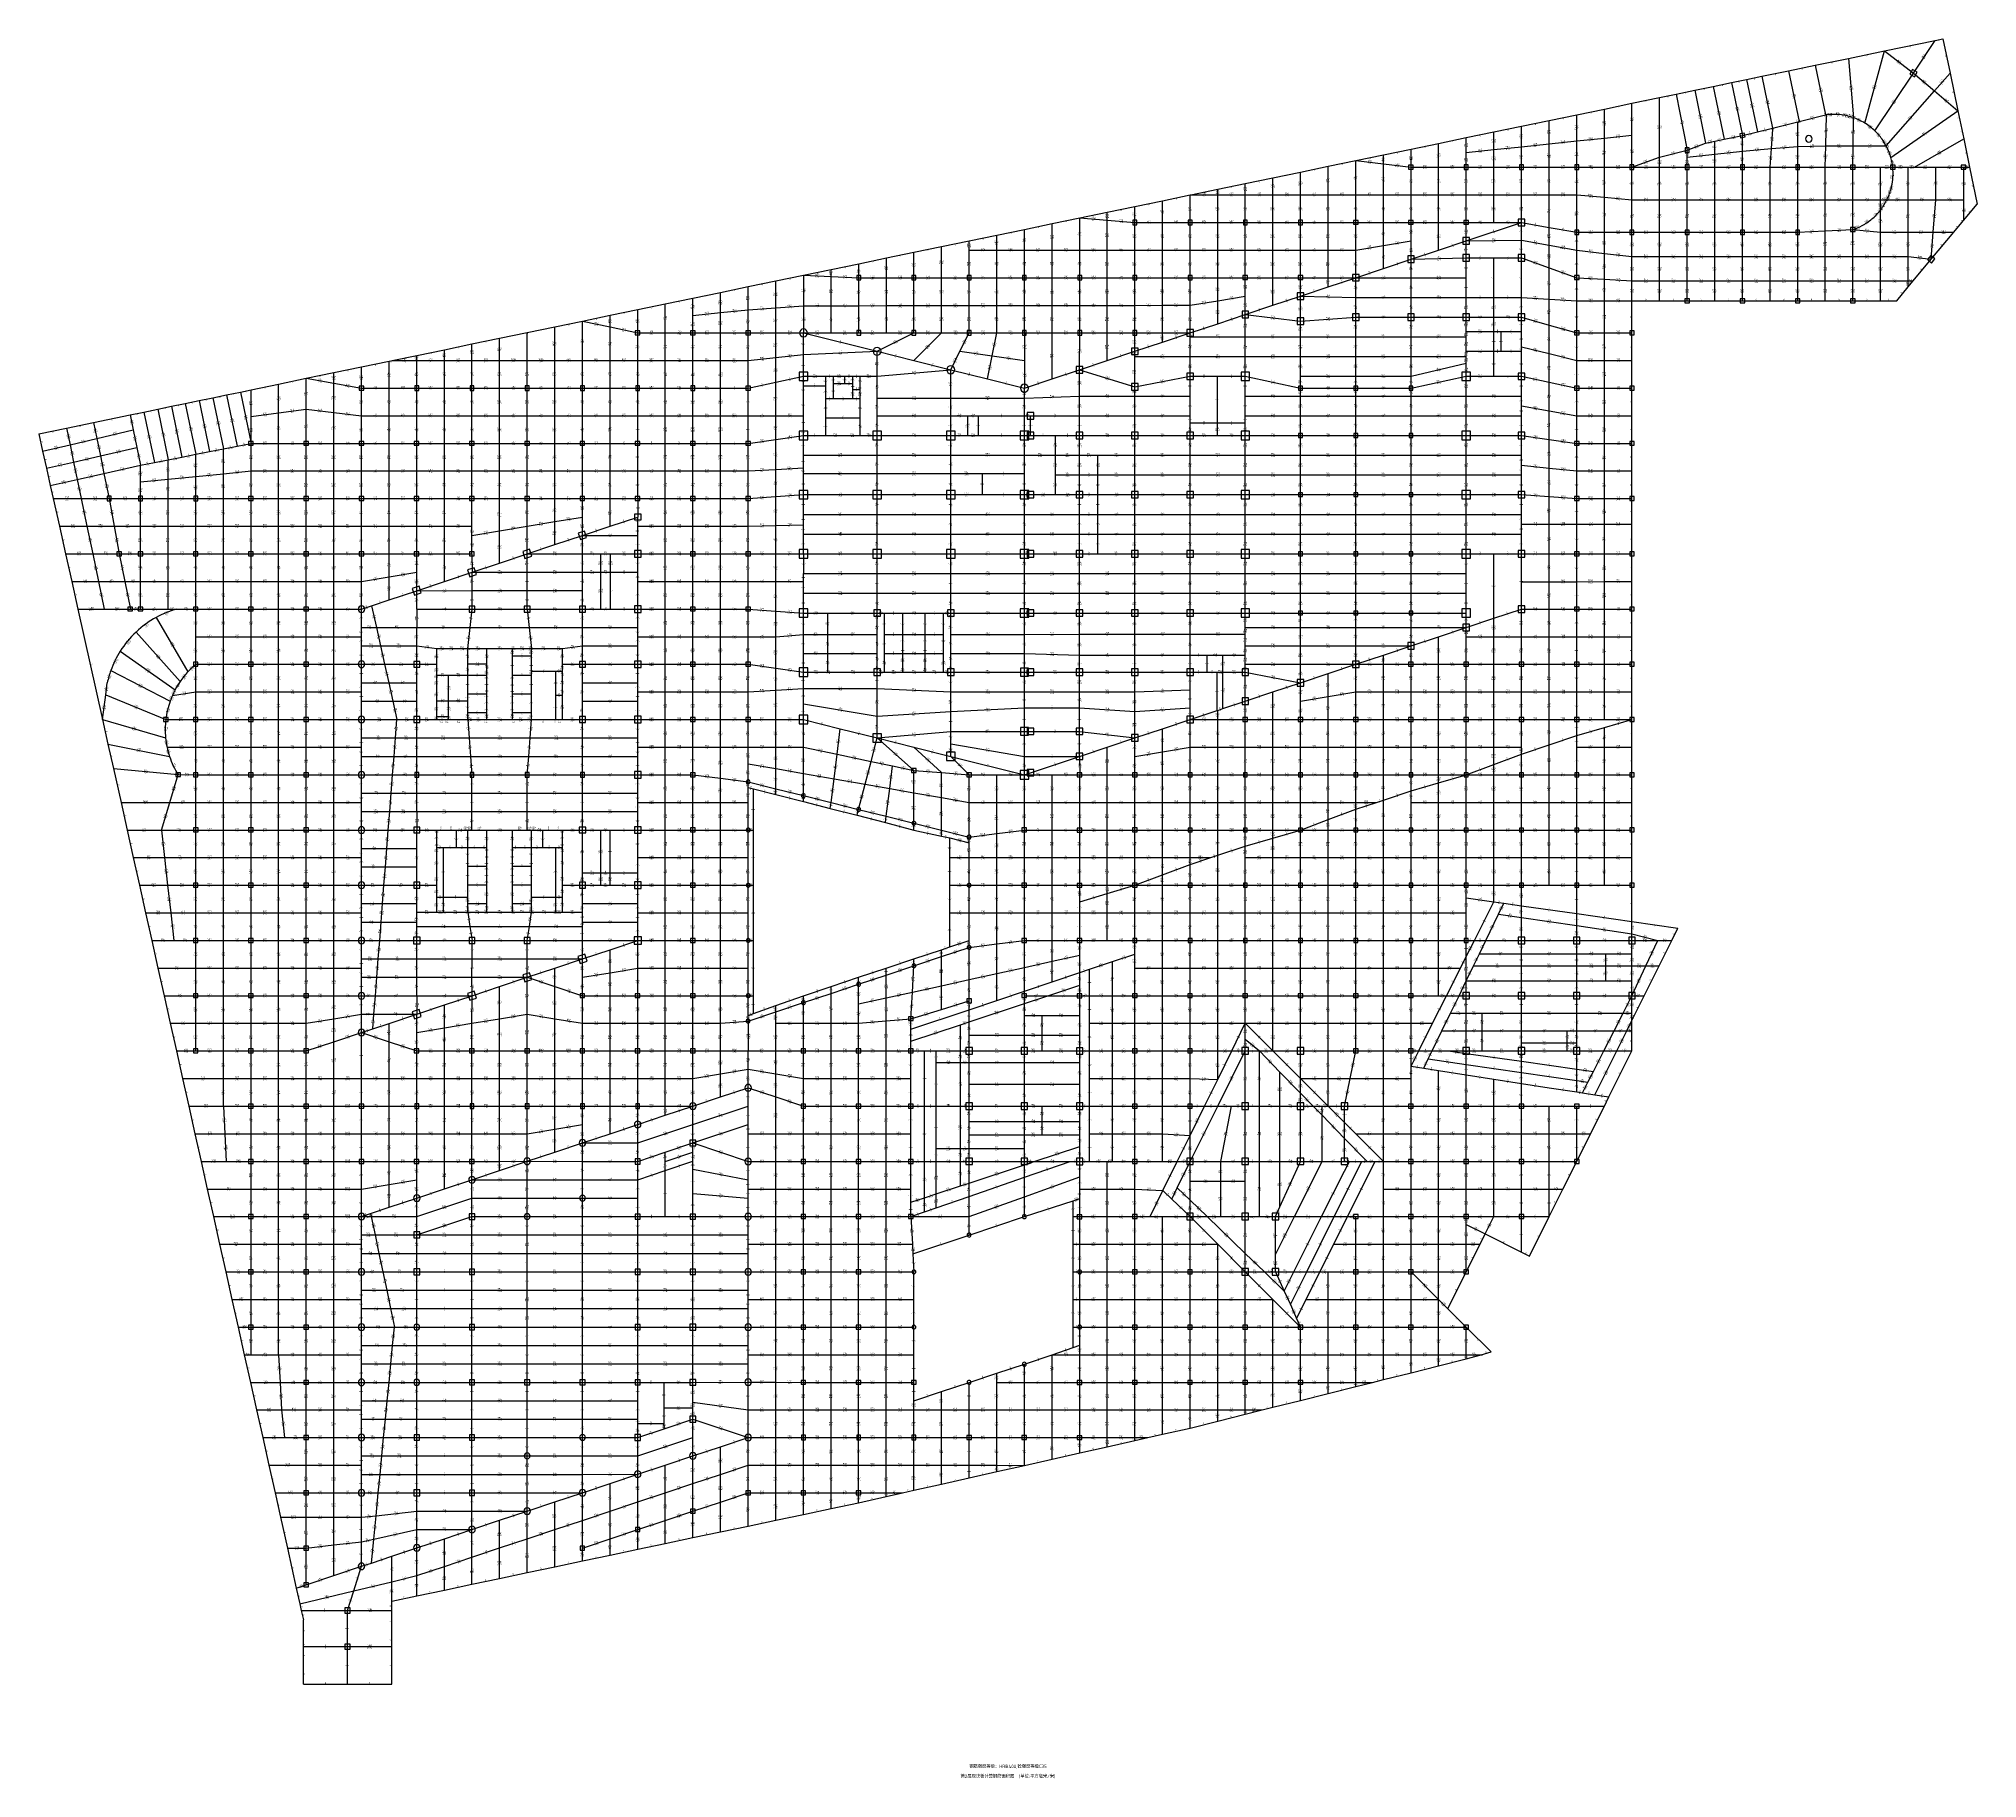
# Model space of a CAD drawing. Header units: millimetres. Extents: x -245177 to 1112891, y -1092030 to 122567.
# Drawn here: x -128488 to 166293, y -141976 to 122567 of the extents above.
import ezdxf
from ezdxf.enums import TextEntityAlignment as Align

# ---------------------------------------------------------------- set-up
doc = ezdxf.new("R2010")
doc.units = ezdxf.units.MM
doc.header["$MEASUREMENT"] = 0
for name, color, linetype in [('13', 4, 'Continuous'), ('dsg', 7, 'Continuous'), ('jiantu', 134, 'Continuous')]:
    doc.layers.add(name, color=color, linetype=linetype)
doc.styles.add('TrueTypeFont', font='yjkeng.shx', dxfattribs={"bigfont": 'yjkchn.shx'})

msp = doc.modelspace()

# ---------------------------------------------------------------- linework, layer by layer
at = {"layer": 'jiantu', "color": 94}
for p, q in [((152191, 120723), (159910, 122325)), ((159910, 122325), (161077, 122567)), ((161077, 122567), (162162, 117338)), ((137595, 117695), (141665, 118539)), ((141665, 118539), (146726, 119590)), ((146726, 119590), (152191, 120723)), ((123324, 114734), (126124, 115315)), ((126124, 115315), (128924, 115896)), ((128924, 115896), (131224, 116373)), ((131224, 116373), (133552, 116856)), ((133552, 116856), (137595, 117695)), ((162162, 117338), (163353, 111599)), ((109590, 111884), (113790, 112756)), ((113790, 112756), (117990, 113627)), ((117990, 113627), (120524, 114153)), ((120524, 114153), (123324, 114734)), ((92790, 108398), (96990, 109270)), ((96990, 109270), (101190, 110141)), ((101190, 110141), (105390, 111013)), ((105390, 111013), (109590, 111884)), ((135155, 108992), (138990, 109936)), ((138990, 109936), (139194, 109987)), ((139194, 109987), (143233, 110982)), ((163353, 111599), (163788, 109499)), ((163788, 109499), (164235, 107344)), ((80190, 105784), (84390, 106655)), ((84390, 106655), (88590, 107527)), ((88590, 107527), (92790, 108398)), ((130590, 107867), (132872, 108429)), ((132872, 108429), (135155, 108992)), ((164235, 107344), (165130, 103033)), ((67590, 103169), (71790, 104041)), ((71790, 104041), (75990, 104912)), ((75990, 104912), (80190, 105784)), ((50790, 99684), (54990, 100555)), ((54990, 100555), (59190, 101427)), ((59190, 101427), (63390, 102298)), ((63390, 102298), (67590, 103169)), ((165130, 103033), (166293, 97425)), ((38190, 97069), (42390, 97941)), ((42390, 97941), (46590, 98812)), ((46590, 98812), (46691, 98833)), ((46691, 98833), (50790, 99684)), ((164203, 94918), (166293, 97425)), ((21390, 93583), (25611, 94459)), ((25611, 94459), (29806, 95330)), ((29806, 95330), (33990, 96198)), ((33990, 96198), (38190, 97069)), ((162716, 93133), (163966, 94633)), ((163966, 94633), (164203, 94918)), ((8803, 90972), (13003, 91843)), ((13003, 91843), (17196, 92713)), ((17196, 92713), (21390, 93583)), ((159293, 89026), (162716, 93133)), ((-3797, 88357), (403, 89229)), ((403, 89229), (4603, 90100)), ((4603, 90100), (8803, 90972)), ((156548, 85733), (159293, 89026)), ((-20610, 84869), (-16404, 85741)), ((-16404, 85741), (-12210, 86612)), ((-12210, 86612), (-7998, 87486)), ((-7998, 87486), (-3797, 88357)), ((155790, 84823), (156548, 85733)), ((-33210, 82254), (-29010, 83126)), ((-29010, 83126), (-24810, 83997)), ((-24810, 83997), (-20610, 84869)), ((113790, 77833), (113790, 82733)), ((113790, 82733), (117990, 82732)), ((117990, 82732), (122190, 82732)), ((122190, 82732), (126390, 82732)), ((126390, 82732), (130590, 82732)), ((130590, 82732), (134790, 82731)), ((134790, 82731), (138990, 82731)), ((138990, 82731), (143190, 82731)), ((143190, 82731), (147390, 82730)), ((147390, 82730), (151590, 82730)), ((151590, 82730), (154045, 82730)), ((154045, 82730), (155790, 84823)), ((-50010, 78769), (-45810, 79640)), ((-45810, 79640), (-41610, 80511)), ((-41610, 80511), (-37410, 81383)), ((-37410, 81383), (-33210, 82254)), ((-62610, 76154), (-58410, 77026)), ((-58410, 77026), (-50010, 78769)), ((113790, 73633), (113790, 77833)), ((-74761, 73633), (-71010, 74411)), ((-71010, 74411), (-66810, 75283)), ((-66810, 75283), (-62610, 76154)), ((-92010, 70054), (-87810, 70925)), ((-87810, 70925), (-83610, 71797)), ((-83610, 71797), (-79410, 72668)), ((-79410, 72668), (-75210, 73540)), ((-75210, 73540), (-74761, 73633)), ((-8800, 71233), (-7650, 71233)), ((-8800, 69783), (-8800, 71233)), ((-7650, 71233), (-5900, 71233)), ((-5900, 71233), (-4700, 71233)), ((-4700, 71233), (-3600, 71233)), ((-4700, 70133), (-4700, 71233)), ((-3600, 69733), (-3600, 71233)), ((113790, 69433), (113790, 73633)), ((-104119, 67541), (-102023, 67976)), ((-102023, 67976), (-99927, 68411)), ((-99927, 68411), (-97832, 68846)), ((-97832, 68846), (-96210, 69182)), ((-96210, 69182), (-92010, 70054)), ((-12200, 65233), (-12200, 68583)), ((-8800, 67833), (-8800, 69783)), ((113790, 65233), (113790, 69433)), ((-120177, 64210), (-114599, 65367)), ((-114599, 65367), (-112503, 65802)), ((-112503, 65802), (-110407, 66237)), ((-110407, 66237), (-108311, 66672)), ((-108311, 66672), (-106215, 67107)), ((-106215, 67107), (-104119, 67541)), ((-12200, 63183), (-12200, 65233)), ((113790, 61033), (113790, 65233)), ((-128488, 62485), (-124259, 63363)), ((-128488, 62485), (-127898, 59840)), ((-124259, 63363), (-120177, 64210)), ((-12200, 62233), (-12200, 63183)), ((-12200, 62233), (-8800, 62233)), ((-8800, 62233), (-6000, 62233)), ((-127898, 59840), (-127319, 57245)), ((-108810, 58542), (-106710, 58958)), ((-106710, 58958), (-104610, 59373)), ((-104610, 59373), (-102510, 59788)), ((-102510, 59788), (-100410, 60203)), ((-100410, 60203), (-98310, 60618)), ((-98310, 60618), (-96210, 61033)), ((113790, 56833), (113790, 61033)), ((-127319, 57245), (-126740, 54649)), ((-113010, 57712), (-110910, 58127)), ((-110910, 58127), (-108810, 58542)), ((113790, 52633), (113790, 56833)), ((-126740, 54649), (-126290, 52633)), ((-12200, 50233), (-12200, 53233)), ((-126290, 52633), (-125353, 48433)), ((113790, 48733), (113790, 52633)), ((-125353, 48433), (-124416, 44233)), ((113790, 44233), (113790, 48733)), ((-124416, 44233), (-123479, 40033)), ((-43005, 44232), (-41525, 44230)), ((-43005, 41433), (-43005, 44232)), ((-41525, 44230), (-37405, 44232)), ((-37405, 41433), (-37405, 44232)), ((113790, 40033), (113790, 44233)), ((-43005, 35832), (-43005, 41433)), ((-37405, 40033), (-37405, 41433)), ((-123479, 40033), (-122542, 35833)), ((-37405, 35832), (-37405, 40033)), ((113790, 35833), (113790, 40033)), ((-122542, 35833), (-118794, 19033)), ((-107552, 35833), (-104610, 35833)), ((-43005, 35832), (-41525, 35830)), ((-41525, 35830), (-37405, 35832)), ((113790, 31633), (113790, 35833)), ((-12200, 31983), (-12200, 35233)), ((-1000, 35233), (100, 35233)), ((-1000, 34033), (-1000, 35233)), ((100, 31983), (100, 35233)), ((100, 35233), (2900, 35233)), ((6300, 35233), (9100, 35233)), ((9100, 35233), (10200, 35233)), ((9100, 31983), (9100, 35233)), ((10200, 34033), (10200, 35233)), ((-67955, 29832), (-66505, 29832)), ((-67955, 27432), (-67955, 29832)), ((-65005, 29832), (-63255, 29832)), ((-63255, 29832), (-63155, 29832)), ((-63255, 27482), (-63255, 29832)), ((-56455, 29832), (-56155, 29832)), ((-56455, 28732), (-56455, 29832)), ((-53855, 29832), (-53555, 29832)), ((-53555, 28732), (-53555, 29832)), ((-49955, 29832), (-48855, 29832)), ((-48855, 27432), (-48855, 29832)), ((-12200, 29083), (-12200, 31983)), ((100, 29083), (100, 31983)), ((2900, 29083), (2900, 29983)), ((6300, 29083), (6300, 29983)), ((9100, 30033), (9100, 31983)), ((9100, 29083), (9100, 30033)), ((113790, 27433), (113790, 31633)), ((-67955, 25782), (-67955, 27432)), ((-56455, 28732), (-53555, 28732)), ((-56455, 25782), (-56455, 28732)), ((-53555, 27957), (-53555, 28732)), ((-53555, 26407), (-53555, 26557)), ((-48855, 26407), (-48855, 27432)), ((-12200, 26233), (-12200, 29083)), ((-1000, 26233), (-1000, 27433)), ((100, 26233), (100, 29083)), ((100, 29083), (2900, 29083)), ((2900, 26233), (2900, 26958)), ((6300, 29083), (9100, 29083)), ((6300, 26233), (6300, 26958)), ((9100, 26233), (9100, 29083)), ((10200, 26233), (10200, 27433)), ((113790, 23233), (113790, 27433)), ((-118309, 22766), (-118066, 24633)), ((-67955, 25432), (-67955, 25782)), ((-67955, 21882), (-67955, 23832)), ((-63255, 22932), (-63255, 25782)), ((-63255, 25782), (-60355, 25782)), ((-60355, 24957), (-60355, 25782)), ((-56455, 25782), (-53555, 25782)), ((-53555, 25782), (-53555, 26407)), ((-53555, 22932), (-53555, 25782)), ((-48855, 25432), (-48855, 26407)), ((-48855, 22732), (-48855, 23832)), ((-12200, 26233), (-8500, 26233)), ((-8500, 26233), (-8350, 26233)), ((-1000, 26233), (100, 26233)), ((100, 26233), (2900, 26233)), ((6300, 26233), (9100, 26233)), ((9100, 26233), (10200, 26233)), ((-118794, 19033), (-118309, 22766)), ((-67955, 19482), (-67955, 21882)), ((-63255, 21882), (-63255, 22932)), ((-63255, 20082), (-63255, 21882)), ((-60355, 20082), (-60355, 20907)), ((-56455, 20082), (-56455, 20907)), ((-53555, 20082), (-53555, 22932)), ((-48855, 19032), (-48855, 22732)), ((113790, 19033), (113790, 23233)), ((-118794, 19033), (-117961, 15300)), ((-67955, 19032), (-67955, 19482)), ((-67955, 19032), (-66705, 19032)), ((-66705, 19032), (-66155, 19032)), ((-66155, 19032), (-63255, 19032)), ((-63255, 19032), (-63255, 20082)), ((-63255, 20082), (-60355, 20082)), ((-60655, 19032), (-60355, 19032)), ((-60355, 19032), (-60355, 20082)), ((-56455, 19032), (-56455, 20082)), ((-56455, 20082), (-53555, 20082)), ((-56455, 19032), (-56155, 19032)), ((-53555, 19032), (-53555, 20082)), ((-53555, 19032), (-50105, 19032)), ((-50105, 19032), (-49855, 19032)), ((-49855, 19032), (-48855, 19032)), ((113790, 14833), (113790, 19033)), ((-117961, 15300), (-117129, 11566)), ((113790, 10633), (113790, 14833)), ((-117129, 11566), (-115983, 6433)), ((113790, 6433), (113790, 10633)), ((-115983, 6433), (-115046, 2233)), ((113790, 2233), (113790, 6433)), ((-115046, 2233), (-114109, -1967)), ((-67955, 2232), (-66705, 2232)), ((-67955, 1682), (-67955, 2232)), ((-67955, -418), (-67955, 282)), ((-66705, 2232), (-64955, 2232)), ((-64955, -418), (-64955, 2232)), ((-63905, 2232), (-63255, 2232)), ((-63255, 2232), (-62610, 2232)), ((-62610, 2232), (-60355, 2232)), ((-56455, 2232), (-54205, 2232)), ((-54205, 2232), (-53555, 2232)), ((-53555, 2232), (-52905, 2232)), ((-51855, 2232), (-50105, 2232)), ((-51855, -418), (-51855, 2232)), ((-50105, 2232), (-48855, 2232)), ((-48855, 1682), (-48855, 2232)), ((-48855, -418), (-48855, 282)), ((-43005, 2232), (-41605, 2232)), ((-43005, -4300), (-43005, 2232)), ((-41605, 2232), (-37405, 2232)), ((-37405, -1967), (-37405, 2232)), ((113790, -1967), (113790, 2233)), ((-114109, -1967), (-113172, -6167)), ((-67955, -1268), (-67955, -418)), ((-67955, -418), (-66955, -418)), ((-66955, -418), (-64955, -418)), ((-63255, -3268), (-63255, -2443)), ((-60355, -3268), (-60355, -2443)), ((-56455, -3268), (-56455, -2443)), ((-53555, -3268), (-53555, -2443)), ((-51855, -418), (-49855, -418)), ((-49855, -418), (-48855, -418)), ((-48855, -1268), (-48855, -418)), ((-37405, -4300), (-37405, -1967)), ((113790, -6167), (113790, -1967)), ((-67955, -6168), (-67955, -4268)), ((-63255, -3268), (-60355, -3268)), ((-63255, -6118), (-63255, -3268)), ((-60355, -4093), (-60355, -3268)), ((-56455, -3268), (-53555, -3268)), ((-56455, -4093), (-56455, -3268)), ((-53555, -6118), (-53555, -3268)), ((-48855, -6168), (-48855, -4268)), ((-43005, -6168), (-43005, -4300)), ((-37405, -6168), (-37405, -4300)), ((-113172, -6167), (-112235, -10367)), ((-67955, -7968), (-67955, -6168)), ((-67955, -10268), (-67955, -7968)), ((-63255, -7968), (-63255, -6118)), ((-63255, -8968), (-63255, -7968)), ((-60355, -8968), (-60355, -6118)), ((-56455, -8968), (-56455, -6118)), ((-53555, -7968), (-53555, -6118)), ((-53555, -8968), (-53555, -7968)), ((-48855, -7968), (-48855, -6168)), ((-48855, -10268), (-48855, -7968)), ((-43005, -6168), (-41605, -6168)), ((-41605, -6168), (-37405, -6168)), ((113790, -11695), (113790, -6167)), ((-112235, -10367), (-111298, -14567)), ((-67955, -10268), (-66955, -10268)), ((-66955, -10268), (-66855, -10268)), ((-63455, -10268), (-63255, -10268)), ((-63255, -10268), (-63255, -8968)), ((-63255, -8968), (-60355, -8968)), ((-63255, -10268), (-63055, -10268)), ((-60555, -10268), (-60355, -10268)), ((-60355, -10268), (-60355, -8968)), ((-56455, -10268), (-56455, -8968)), ((-56455, -8968), (-53555, -8968)), ((-56455, -10268), (-56255, -10268)), ((-53755, -10268), (-53555, -10268)), ((-53555, -10268), (-53555, -8968)), ((-53555, -10268), (-53355, -10268)), ((-49955, -10268), (-49855, -10268)), ((-49855, -10268), (-48855, -10268)), ((113790, -13542), (113790, -11695)), ((-111298, -14567), (-110361, -18767)), ((113790, -14567), (113790, -13542)), ((113790, -16585), (113790, -14567)), ((113790, -18438), (113790, -16585)), ((-110361, -18767), (-109424, -22967)), ((113790, -20702), (113790, -18438)), ((-109424, -22967), (-108487, -27167)), ((113790, -22967), (113790, -20702)), ((113790, -25635), (113790, -22967)), ((113790, -26715), (113790, -25635)), ((-108487, -27167), (-107550, -31367)), ((113790, -28303), (113790, -26715)), ((113790, -31367), (113790, -28303)), ((-107550, -31367), (-106614, -35567)), ((110289, -38368), (113790, -31367)), ((-106614, -35567), (-105677, -39767)), ((-105677, -39767), (-104740, -43967)), ((107490, -43967), (109590, -39767)), ((109590, -39767), (110289, -38368)), ((-104740, -43967), (-103803, -48167)), ((105390, -48167), (107490, -43967)), ((-103803, -48167), (-102866, -52367)), ((103290, -52367), (105390, -48167)), ((-102866, -52367), (-101929, -56567)), ((101190, -56567), (103290, -52367)), ((-101929, -56567), (-100992, -60767)), ((98190, -62567), (101190, -56567)), ((-100992, -60767), (-100055, -64967)), ((-100055, -64967), (-99118, -69167)), ((-99118, -69167), (-98181, -73367)), ((-98181, -73367), (-97244, -77567)), ((-97244, -77567), (-96307, -81767)), ((80190, -80296), (84390, -79243)), ((84390, -79243), (88592, -78189)), ((88592, -78189), (90849, -77567)), ((90849, -77567), (92370, -77148)), ((-96307, -81767), (-95370, -85967)), ((67590, -83456), (71790, -82403)), ((71790, -82403), (74326, -81767)), ((74326, -81767), (75990, -81350)), ((75990, -81350), (80190, -80296)), ((59190, -85563), (63390, -84510)), ((63390, -84510), (67590, -83456)), ((-95370, -85967), (-94433, -90167)), ((46591, -88722), (50790, -87669)), ((50790, -87669), (54990, -86616)), ((54990, -86616), (57578, -85967)), ((57578, -85967), (59190, -85563)), ((-94433, -90167), (-93496, -94367)), ((33998, -91559), (38190, -90615)), ((38190, -90615), (40177, -90167)), ((40177, -90167), (42390, -89669)), ((42390, -89669), (46591, -88722)), ((21390, -94398), (25598, -93450)), ((25598, -93450), (29806, -92503)), ((29806, -92503), (33998, -91559)), ((-93496, -94367), (-92559, -98567)), ((4590, -98182), (8790, -97236)), ((8790, -97236), (12990, -96290)), ((12990, -96290), (17190, -95344)), ((17190, -95344), (21390, -94398)), ((-92559, -98567), (-91727, -102294)), ((-8010, -100959), (-3810, -100074)), ((-3810, -100074), (390, -99128)), ((390, -99128), (2880, -98567)), ((2880, -98567), (4590, -98182)), ((-91727, -102294), (-90685, -106967)), ((-20610, -103617), (-16410, -102731)), ((-16410, -102731), (-12210, -101845)), ((-12210, -101845), (-8010, -100959)), ((-33209, -106273), (-29010, -105388)), ((-29010, -105388), (-24810, -104502)), ((-24810, -104502), (-20610, -103617)), ((-90685, -106967), (-89327, -113054)), ((-50011, -109816), (-45811, -108931)), ((-45811, -108931), (-41610, -108045)), ((-41610, -108045), (-37410, -107159)), ((-37410, -107159), (-33209, -106273)), ((-62610, -112473), (-58410, -111588)), ((-58410, -111588), (-54210, -110702)), ((-54210, -110702), (-50011, -109816)), ((-89327, -113054), (-88789, -115467)), ((-74820, -115048), (-71011, -114245)), ((-71011, -114245), (-66810, -113359)), ((-66810, -113359), (-62610, -112473)), ((-88789, -115467), (-88566, -116464)), ((-88566, -116464), (-88250, -117880)), ((-88250, -121270), (-88250, -117880)), ((-74820, -116465), (-74820, -115048)), ((-74820, -119855), (-74820, -116465)), ((-74821, -121965), (-74820, -119855)), ((-88251, -121964), (-88250, -121270)), ((-88251, -124661), (-88251, -121964)), ((-74821, -127665), (-74821, -121965)), ((-88251, -127664), (-88251, -124661))]:
    msp.add_line(p, q, dxfattribs=at)
at = {"layer": 'jiantu'}
for p, q in [((156590, 117333), (159910, 122325)), ((141665, 118539), (143233, 110982)), ((146726, 119590), (147467, 110566)), ((149181, 109755), (152191, 120723)), ((152191, 120723), (156590, 117333)), ((126124, 115315), (127790, 107286)), ((128924, 115896), (130590, 107867)), ((131224, 116373), (132872, 108429)), ((133552, 116856), (135155, 108992)), ((137595, 117695), (139194, 109987)), ((150747, 108546), (156590, 117333)), ((156590, 117333), (159784, 114625)), ((159784, 114625), (162162, 117338)), ((113790, 107894), (113790, 112756)), ((117990, 104578), (117990, 113627)), ((120524, 114153), (122190, 105633)), ((123324, 114734), (124990, 106705)), ((152458, 106266), (159784, 114625)), ((159784, 114625), (163353, 111599)), ((96990, 106151), (96990, 109270)), ((101190, 106587), (101190, 110141)), ((105390, 107023), (105390, 111013)), ((109590, 107459), (109590, 111884)), ((138990, 106158), (138990, 109936)), ((143274, 106266), (143397, 111004)), ((147423, 106266), (147467, 110566)), ((153165, 104488), (163353, 111599)), ((84390, 103033), (84390, 106655)), ((88590, 105280), (88590, 107527)), ((92790, 105716), (92790, 108398)), ((92790, 105716), (96990, 106151)), ((96990, 106151), (101190, 106587)), ((96990, 103033), (96990, 106151)), ((101190, 106587), (105390, 107023)), ((101190, 103033), (101190, 106587)), ((105390, 107023), (109590, 107459)), ((105390, 103033), (105390, 107023)), ((109590, 107459), (113790, 107894)), ((109590, 103033), (109590, 107459)), ((113790, 103033), (113790, 107894)), ((122190, 105633), (124990, 106705)), ((124990, 106705), (126390, 106995)), ((126390, 106995), (127790, 107286)), ((126390, 105014), (126390, 106995)), ((127790, 107286), (130590, 107867)), ((130590, 105450), (130590, 107867)), ((134986, 105877), (135190, 108821)), ((134986, 105877), (138990, 106158)), ((135155, 108992), (135190, 108821)), ((138990, 106158), (143274, 106266)), ((138990, 103033), (138990, 106158)), ((143190, 103033), (143274, 106266)), ((143274, 106266), (147423, 106266)), ((147390, 103033), (147423, 106266)), ((147423, 106266), (152458, 106266)), ((156779, 103033), (164235, 107344)), ((71790, 98833), (71790, 104041)), ((71790, 104041), (75990, 103537)), ((75990, 103537), (75990, 104912)), ((75990, 98833), (75990, 103537)), ((75990, 103537), (80190, 103033)), ((80190, 103033), (80190, 105784)), ((88590, 105280), (92790, 105716)), ((88590, 103033), (88590, 105280)), ((92790, 103033), (92790, 105716)), ((113790, 103033), (117990, 104578)), ((117990, 104578), (122190, 105633)), ((117990, 103033), (117990, 104578)), ((122190, 104578), (122190, 105633)), ((122190, 104578), (126390, 105014)), ((122190, 103033), (122190, 104578)), ((126390, 105014), (130590, 105450)), ((126390, 103033), (126390, 105014)), ((130590, 105450), (134986, 105877)), ((130590, 103033), (130590, 105450)), ((134790, 103033), (134986, 105877)), ((54990, 98833), (54990, 100555)), ((59190, 98833), (59190, 101427)), ((63390, 98833), (63390, 102298)), ((67590, 98833), (67590, 103169)), ((80190, 103033), (84390, 103033)), ((80190, 98833), (80190, 103033)), ((84390, 103033), (88590, 103033)), ((84390, 98833), (84390, 103033)), ((88590, 103033), (92790, 103033)), ((88590, 98833), (88590, 103033)), ((92790, 103033), (96990, 103033)), ((92790, 98833), (92790, 103033)), ((96990, 103033), (101190, 103033)), ((96990, 98833), (96990, 103033)), ((101190, 103033), (105390, 103033)), ((101190, 98833), (101190, 103033)), ((105390, 103033), (109590, 103033)), ((105390, 98833), (105390, 103033)), ((109590, 103033), (113790, 103033)), ((109590, 98458), (109590, 103033)), ((113790, 103033), (117990, 103033)), ((113790, 98083), (113790, 103033)), ((117990, 103033), (122190, 103033)), ((117990, 98083), (117990, 103033)), ((122190, 103033), (126390, 103033)), ((122190, 98083), (122190, 103033)), ((126390, 103033), (130590, 103033)), ((126390, 98083), (126390, 103033)), ((130590, 103033), (134790, 103033)), ((130590, 98083), (130590, 103033)), ((134790, 103033), (138990, 103033)), ((134790, 98083), (134790, 103033)), ((138990, 103033), (143190, 103033)), ((138990, 98083), (138990, 103033)), ((143190, 103033), (147390, 103033)), ((143190, 98083), (143190, 103033)), ((147390, 103033), (151590, 103033)), ((147390, 98083), (147390, 103033)), ((151590, 103033), (153444, 103033)), ((151590, 98083), (151590, 103033)), ((153444, 103033), (155790, 103033)), ((155790, 103033), (156779, 103033)), ((155790, 98083), (155790, 103033)), ((156779, 103033), (159990, 103033)), ((159990, 103033), (164190, 103033)), ((159990, 98083), (159990, 103033)), ((164190, 103033), (164198, 98083)), ((164190, 103033), (165130, 103033)), ((42390, 94633), (42390, 97941)), ((46590, 94633), (46590, 98812)), ((46691, 98833), (50790, 98833)), ((50790, 98833), (50790, 99684)), ((50790, 98833), (54990, 98833)), ((50790, 94633), (50790, 98833)), ((54990, 94633), (54990, 98833)), ((54990, 98833), (59190, 98833)), ((59190, 98833), (63390, 98833)), ((59190, 94633), (59190, 98833)), ((63390, 94633), (63390, 98833)), ((63390, 98833), (67590, 98833)), ((67590, 98833), (71790, 98833)), ((67590, 94633), (67590, 98833)), ((71790, 94633), (71790, 98833)), ((71790, 98833), (75990, 98833)), ((75990, 98833), (80190, 98833)), ((75990, 94633), (75990, 98833)), ((80190, 94633), (80190, 98833)), ((80190, 98833), (84390, 98833)), ((84390, 98833), (88590, 98833)), ((84390, 94633), (84390, 98833)), ((88590, 94633), (88590, 98833)), ((88590, 98833), (92790, 98833)), ((92790, 98833), (96990, 98833)), ((92790, 94633), (92790, 98833)), ((96990, 94633), (96990, 98833)), ((96990, 98833), (101190, 98833)), ((101190, 98833), (105390, 98833)), ((101190, 93883), (101190, 98833)), ((105390, 98833), (109590, 98458)), ((105390, 93133), (105390, 98833)), ((109590, 98458), (113790, 98083)), ((109590, 93133), (109590, 98458)), ((113790, 93133), (113790, 98083)), ((113790, 98083), (117990, 98083)), ((117990, 98083), (122190, 98083)), ((117990, 93133), (117990, 98083)), ((122190, 93133), (122190, 98083)), ((122190, 98083), (126390, 98083)), ((126390, 98083), (130590, 98083)), ((126390, 93133), (126390, 98083)), ((130590, 93133), (130590, 98083)), ((130590, 98083), (134790, 98083)), ((134790, 98083), (138990, 98083)), ((134790, 93133), (134790, 98083)), ((138990, 98083), (143190, 98083)), ((138990, 93133), (138990, 98083)), ((143190, 98083), (147390, 98083)), ((143190, 93341), (143190, 98083)), ((147390, 98083), (151590, 98083)), ((147390, 93549), (147390, 98083)), ((151590, 96532), (151590, 98083)), ((151590, 98083), (152564, 98083)), ((152564, 98083), (155790, 98083)), ((155790, 98083), (159990, 98083)), ((155790, 93133), (155790, 98083)), ((159609, 93133), (159990, 98083)), ((159990, 98083), (164198, 98083)), ((164198, 98083), (164203, 94918)), ((25611, 90433), (25611, 94459)), ((29806, 95330), (33990, 94982)), ((29806, 90433), (29806, 95330)), ((33990, 94982), (33990, 96198)), ((33990, 94982), (38190, 94633)), ((33990, 90433), (33990, 94982)), ((38190, 94633), (38190, 97069)), ((38190, 94633), (42390, 94633)), ((38190, 90433), (38190, 94633)), ((42390, 94633), (46590, 94633)), ((42390, 90433), (42390, 94633)), ((46590, 94633), (50790, 94633)), ((46590, 90433), (46590, 94633)), ((50790, 94633), (54990, 94633)), ((50790, 90433), (50790, 94633)), ((54990, 94633), (59190, 94633)), ((54990, 90433), (54990, 94633)), ((59190, 94633), (63390, 94633)), ((59190, 90433), (59190, 94633)), ((63390, 94633), (67590, 94633)), ((63390, 90433), (63390, 94633)), ((67590, 94633), (71790, 94633)), ((67590, 90433), (67590, 94633)), ((71790, 94633), (75990, 94633)), ((71790, 90433), (71790, 94633)), ((75990, 94633), (80190, 94633)), ((75990, 91133), (75990, 94633)), ((80190, 94633), (84390, 94633)), ((80190, 91833), (80190, 94633)), ((84390, 94633), (88590, 94633)), ((84390, 90433), (84390, 94633)), ((88590, 91833), (88590, 94633)), ((88590, 94633), (92790, 94633)), ((88590, 91833), (96990, 94633)), ((92790, 94633), (96990, 94633)), ((96990, 91933), (96990, 94633)), ((96990, 94633), (101190, 93883)), ((151590, 93133), (151590, 96532)), ((13003, 90433), (13003, 91843)), ((17196, 90433), (17196, 92713)), ((21390, 90433), (21390, 93583)), ((75990, 91133), (80190, 91833)), ((80190, 89033), (80190, 91833)), ((84390, 90433), (88590, 91833)), ((88590, 91833), (96990, 91933)), ((88590, 89233), (88590, 91833)), ((96990, 91933), (101190, 91183)), ((96990, 89233), (96990, 91933)), ((101190, 91183), (101190, 93883)), ((101190, 93883), (105390, 93133)), ((105390, 90433), (105390, 93133)), ((105390, 93133), (109590, 93133)), ((109590, 89933), (109590, 93133)), ((109590, 93133), (113790, 93133)), ((113790, 93133), (117990, 93133)), ((113790, 89433), (113790, 93133)), ((117990, 93133), (122190, 93133)), ((117990, 89433), (117990, 93133)), ((122190, 93133), (126390, 93133)), ((122190, 89433), (122190, 93133)), ((126390, 93133), (130590, 93133)), ((126390, 89433), (126390, 93133)), ((130590, 93133), (134790, 93133)), ((130590, 89433), (130590, 93133)), ((134790, 93133), (138990, 93133)), ((134790, 89433), (134790, 93133)), ((138990, 93133), (143190, 93341)), ((138990, 89433), (138990, 93133)), ((143190, 93341), (147390, 93549)), ((143190, 89433), (143190, 93341)), ((147390, 89433), (147390, 93549)), ((147390, 93549), (151590, 93133)), ((151590, 93133), (155790, 93133)), ((151590, 89433), (151590, 93133)), ((155790, 93133), (159609, 93133)), ((155790, 89433), (155790, 93133)), ((159293, 89026), (159609, 93133)), ((159609, 93133), (162716, 93133)), ((403, 86233), (403, 89229)), ((4603, 86233), (4603, 90100)), ((8803, 86233), (8803, 90972)), ((13003, 86233), (13003, 90433)), ((13003, 90433), (17196, 90433)), ((17196, 90433), (21390, 90433)), ((17196, 86233), (17196, 90433)), ((21390, 86233), (21390, 90433)), ((21390, 90433), (25611, 90433)), ((25611, 90433), (29806, 90433)), ((25611, 86233), (25611, 90433)), ((29806, 86233), (29806, 90433)), ((29806, 90433), (33990, 90433)), ((33990, 90433), (38190, 90433)), ((33990, 86233), (33990, 90433)), ((38190, 86233), (38190, 90433)), ((38190, 90433), (42390, 90433)), ((42390, 90433), (46590, 90433)), ((42390, 86233), (42390, 90433)), ((46590, 86233), (46590, 90433)), ((46590, 90433), (50790, 90433)), ((50790, 90433), (54990, 90433)), ((50790, 86233), (50790, 90433)), ((54990, 86233), (54990, 90433)), ((54990, 90433), (59190, 90433)), ((59190, 90433), (63390, 90433)), ((59190, 86233), (59190, 90433)), ((63390, 86233), (63390, 90433)), ((63390, 90433), (67590, 90433)), ((67590, 90433), (71790, 90433)), ((67590, 86233), (67590, 90433)), ((71790, 90433), (75990, 91133)), ((71790, 86233), (71790, 90433)), ((75990, 87633), (75990, 91133)), ((75990, 87633), (80190, 89033)), ((80190, 89033), (84390, 90433)), ((80190, 89033), (88590, 89233)), ((80190, 86233), (80190, 89033)), ((88590, 89233), (92790, 89233)), ((88590, 86233), (88590, 89233)), ((92790, 89233), (96990, 89233)), ((92790, 83233), (92790, 89233)), ((96990, 89233), (101190, 87733)), ((96990, 83233), (96990, 89233)), ((101190, 87733), (101190, 91183)), ((101190, 91183), (105390, 90433)), ((105390, 86233), (105390, 90433)), ((105390, 90433), (109590, 89933)), ((109590, 85983), (109590, 89933)), ((109590, 89933), (113790, 89433)), ((113790, 85733), (113790, 89433)), ((113790, 89433), (117990, 89433)), ((117990, 89433), (122190, 89433)), ((117990, 85733), (117990, 89433)), ((122190, 85733), (122190, 89433)), ((122190, 89433), (126390, 89433)), ((126390, 89433), (130590, 89433)), ((126390, 85733), (126390, 89433)), ((130590, 85733), (130590, 89433)), ((130590, 89433), (134790, 89433)), ((134790, 89433), (138990, 89433)), ((134790, 85733), (134790, 89433)), ((138990, 85733), (138990, 89433)), ((138990, 89433), (143190, 89433)), ((143190, 89433), (147390, 89433)), ((143190, 85733), (143190, 89433)), ((147390, 89433), (151590, 89433)), ((147390, 85733), (147390, 89433)), ((151590, 89433), (155790, 89433)), ((151590, 85733), (151590, 89433)), ((155790, 89433), (159293, 89026)), ((155790, 85733), (155790, 89433)), ((-16405, 81657), (-16404, 85741)), ((-12210, 86612), (-7998, 86422)), ((-12210, 86612), (-12205, 81962)), ((-7998, 86422), (-7998, 87486)), ((-7998, 86422), (-3797, 86233)), ((-7998, 81967), (-7998, 86422)), ((-3797, 86233), (-3797, 88357)), ((-3797, 86233), (403, 86233)), ((-3797, 81972), (-3797, 86233)), ((403, 86233), (4603, 86233)), ((403, 81977), (403, 86233)), ((4603, 86233), (8803, 86233)), ((4603, 81982), (4603, 86233)), ((8803, 86233), (13003, 86233)), ((8803, 81987), (8803, 86233)), ((13003, 86233), (17196, 86233)), ((13003, 81992), (13003, 86233)), ((17196, 86233), (21390, 86233)), ((17196, 81997), (17196, 86233)), ((21390, 86233), (25611, 86233)), ((21390, 82002), (21390, 86233)), ((25611, 86233), (29806, 86233)), ((25611, 82008), (25611, 86233)), ((29806, 86233), (33990, 86233)), ((29806, 82013), (29806, 86233)), ((33990, 86233), (38190, 86233)), ((33990, 82018), (33990, 86233)), ((38190, 86233), (42390, 86233)), ((38190, 82023), (38190, 86233)), ((42390, 86233), (46590, 86233)), ((42390, 82028), (42390, 86233)), ((46590, 86233), (50790, 86233)), ((46590, 82033), (46590, 86233)), ((50790, 86233), (54990, 86233)), ((50790, 82733), (50790, 86233)), ((54990, 86233), (59190, 86233)), ((54990, 83433), (54990, 86233)), ((59190, 86233), (63390, 86233)), ((59190, 82033), (59190, 86233)), ((63390, 83433), (63390, 86233)), ((63390, 86233), (67590, 86233)), ((67590, 86233), (71790, 86233)), ((67590, 84833), (67590, 86233)), ((67590, 84833), (71790, 86233)), ((71790, 86233), (75990, 87633)), ((71790, 83233), (71790, 86233)), ((71790, 86233), (80190, 86233)), ((80190, 83233), (80190, 86233)), ((80190, 86233), (88590, 86233)), ((88590, 83233), (88590, 86233)), ((101190, 87733), (105390, 86233)), ((101190, 82983), (101190, 87733)), ((105390, 86233), (109590, 85983)), ((105390, 82733), (105390, 86233)), ((109590, 85983), (113790, 85733)), ((109590, 82733), (109590, 85983)), ((113790, 85733), (117990, 85733)), ((113790, 82733), (113790, 85733)), ((117990, 85733), (122190, 85733)), ((117990, 82732), (117990, 85733)), ((122190, 85733), (126390, 85733)), ((122190, 82732), (122190, 85733)), ((126390, 85733), (130590, 85733)), ((126390, 82732), (126390, 85733)), ((130590, 85733), (134790, 85733)), ((130590, 82732), (130590, 85733)), ((134790, 85733), (138990, 85733)), ((134790, 82731), (134790, 85733)), ((138990, 82731), (138990, 85733)), ((138990, 85733), (143190, 85733)), ((143190, 82731), (143190, 85733)), ((143190, 85733), (147390, 85733)), ((147390, 82730), (147390, 85733)), ((147390, 85733), (151590, 85733)), ((151590, 82730), (151590, 85733)), ((151590, 85733), (155790, 85733)), ((155790, 84823), (155790, 85733)), ((155790, 85733), (156548, 85733)), ((-29010, 80479), (-29010, 83126)), ((-24810, 80915), (-24810, 83997)), ((-20610, 81351), (-20610, 84869)), ((46590, 82033), (50790, 82733)), ((50790, 82733), (54990, 83433)), ((50790, 79233), (50790, 82733)), ((54990, 80633), (54990, 83433)), ((59190, 82033), (63390, 83433)), ((63390, 83433), (67590, 84833)), ((63390, 79633), (63390, 83433)), ((63390, 83433), (71790, 83233)), ((71790, 80233), (71790, 83233)), ((71790, 83233), (80190, 83233)), ((80190, 80233), (80190, 83233)), ((80190, 83233), (88590, 83233)), ((88590, 80233), (88590, 83233)), ((88590, 83233), (92790, 83233)), ((92790, 80233), (92790, 83233)), ((92790, 83233), (96990, 83233)), ((96990, 80233), (96990, 83233)), ((96990, 83233), (101190, 82983)), ((101190, 79033), (101190, 82983)), ((101190, 82983), (105390, 82733)), ((105390, 77833), (105390, 82733)), ((105390, 82733), (109590, 82733)), ((109590, 77833), (109590, 82733)), ((109590, 82733), (113790, 82733)), ((-45810, 73633), (-45810, 79640)), ((-45810, 79640), (-41610, 78737)), ((-41610, 78737), (-41610, 80511)), ((-37410, 77833), (-37410, 81383)), ((-33210, 77833), (-33210, 82254)), ((-29010, 80479), (-24810, 80915)), ((-29010, 77833), (-29010, 80479)), ((-24810, 80915), (-20610, 81351)), ((-24810, 77833), (-24810, 80915)), ((-20610, 81351), (-16405, 81657)), ((-20610, 77833), (-20610, 81351)), ((-16405, 81657), (-12205, 81962)), ((-16405, 77833), (-16405, 81657)), ((-12205, 81962), (-7998, 81967)), ((-12205, 81962), (-12200, 77833)), ((-7998, 81967), (-3797, 81972)), ((-7998, 77833), (-7998, 81967)), ((-3797, 81972), (403, 81977)), ((-3797, 77833), (-3797, 81972)), ((403, 81977), (4603, 81982)), ((403, 77833), (403, 81977)), ((4603, 81982), (8803, 81987)), ((4603, 77833), (4603, 81982)), ((8803, 81987), (13003, 81992)), ((8803, 77833), (8803, 81987)), ((13003, 81992), (17196, 81997)), ((13003, 77833), (13003, 81992)), ((17196, 81997), (21390, 82002)), ((17196, 77833), (17196, 81997)), ((21390, 82002), (25611, 82008)), ((21390, 77833), (21390, 82002)), ((25611, 82008), (29806, 82013)), ((25611, 77833), (25611, 82008)), ((29806, 82013), (33990, 82018)), ((29806, 77833), (29806, 82013)), ((33990, 82018), (38190, 82023)), ((33990, 77833), (33990, 82018)), ((38190, 82023), (42390, 82028)), ((38190, 77833), (38190, 82023)), ((42390, 82028), (46590, 82033)), ((42390, 77833), (42390, 82028)), ((46590, 77833), (46590, 82033)), ((50790, 79233), (54990, 80633)), ((54990, 80633), (59190, 82033)), ((54990, 80633), (63390, 79633)), ((54990, 77233), (54990, 80633)), ((63390, 79633), (71790, 80233)), ((63390, 77233), (63390, 79633)), ((71790, 80233), (80190, 80233)), ((71790, 77233), (71790, 80233)), ((80190, 80233), (88590, 80233)), ((80190, 77233), (80190, 80233)), ((88590, 80233), (92790, 80233)), ((88590, 78033), (88590, 80233)), ((92789, 78033), (92790, 80233)), ((92790, 80233), (96990, 80233)), ((96990, 80233), (101190, 79033)), ((96990, 78033), (96990, 80233)), ((-58410, 73633), (-58410, 77026)), ((-54210, 73633), (-54210, 77833)), ((-50010, 73633), (-50010, 78769)), ((-41610, 73633), (-41610, 78737)), ((-41610, 78737), (-37410, 77833)), ((-37410, 77833), (-33210, 77833)), ((-37410, 73633), (-37410, 77833)), ((-33210, 77833), (-29010, 77833)), ((-33210, 73633), (-33210, 77833)), ((-29010, 77833), (-24810, 77833)), ((-29010, 73633), (-29010, 77833)), ((-24810, 77833), (-20610, 77833)), ((-24810, 73633), (-24810, 77833)), ((-20610, 77833), (-16405, 77833)), ((-20610, 73633), (-20610, 77833)), ((-16405, 77833), (-12200, 77833)), ((-16405, 74083), (-16405, 77833)), ((-12200, 77833), (-7998, 77833)), ((-12200, 77833), (-1000, 75033)), ((-12200, 74533), (-12200, 77833)), ((-7998, 77833), (-3797, 77833)), ((-3797, 77833), (403, 77833)), ((-1000, 75033), (4603, 77833)), ((403, 77833), (4603, 77833)), ((4600, 73633), (8803, 77833)), ((4603, 77833), (8803, 77833)), ((8803, 77833), (13003, 77833)), ((11602, 75033), (13003, 77833)), ((13003, 77833), (17196, 77833)), ((16498, 74333), (17196, 77833)), ((17196, 77833), (21390, 77833)), ((21390, 77833), (25611, 77833)), ((21390, 77833), (21395, 73633)), ((25611, 77833), (29806, 77833)), ((25611, 70840), (25611, 77833)), ((29790, 72233), (29806, 77833)), ((29806, 77833), (33990, 77833)), ((33990, 77833), (38190, 77833)), ((33990, 73633), (33990, 77833)), ((38190, 75033), (38190, 77833)), ((38190, 77833), (42390, 77833)), ((42390, 77833), (46590, 77833)), ((42390, 76433), (42390, 77833)), ((42390, 76433), (46590, 77833)), ((46590, 77833), (50790, 79233)), ((46590, 77233), (46590, 77833)), ((46590, 74233), (46590, 77233)), ((46590, 77233), (54990, 77233)), ((54990, 74233), (54990, 77233)), ((54990, 77233), (63390, 77233)), ((63390, 74233), (63390, 77233)), ((63390, 77233), (71790, 77233)), ((71790, 74233), (71790, 77233)), ((71790, 77233), (80190, 77233)), ((80190, 74233), (80190, 77233)), ((80190, 77233), (88590, 77233)), ((88590, 77233), (88590, 78033)), ((88590, 78033), (92789, 78033)), ((88590, 75033), (88590, 77233)), ((92789, 78033), (93889, 78033)), ((92789, 75033), (92789, 78033)), ((93889, 78033), (96990, 78033)), ((93889, 75033), (93889, 78033)), ((96990, 75733), (96990, 78033)), ((101190, 79033), (105390, 77833)), ((101190, 74683), (101190, 79033)), ((105390, 77833), (109590, 77833)), ((105390, 73633), (105390, 77833)), ((109590, 77833), (113790, 77833)), ((109590, 73633), (109590, 77833)), ((-71010, 73633), (-71010, 74411)), ((-66810, 73633), (-66810, 75283)), ((-62610, 73633), (-62610, 76154)), ((-20610, 73633), (-16405, 74083)), ((-16406, 70333), (-16405, 74083)), ((-16405, 74083), (-12200, 74533)), ((-12200, 74533), (-1000, 75033)), ((-12200, 71233), (-12200, 74533)), ((-1000, 75033), (4600, 73633)), ((-1000, 71233), (-1000, 75033)), ((10200, 72233), (11602, 75033)), ((11602, 75033), (16498, 74333)), ((15800, 70833), (16498, 74333)), ((16498, 74333), (21395, 73633)), ((33990, 73633), (38190, 75033)), ((38190, 75033), (42390, 76433)), ((38190, 74233), (38190, 75033)), ((38190, 69633), (38190, 74233)), ((38190, 74233), (46590, 74233)), ((46590, 71233), (46590, 74233)), ((46590, 74233), (54990, 74233)), ((54990, 71233), (54990, 74233)), ((54990, 74233), (63390, 74233)), ((63390, 71233), (63390, 74233)), ((63390, 74233), (71790, 74233)), ((71790, 71233), (71790, 74233)), ((71790, 74233), (80190, 74233)), ((80190, 71233), (80190, 74233)), ((80190, 74233), (88590, 74233)), ((88590, 74233), (88590, 75033)), ((88590, 75033), (92789, 75033)), ((88590, 73233), (88590, 74233)), ((92789, 75033), (93889, 75033)), ((92789, 71233), (92789, 75033)), ((93889, 75033), (96990, 75033)), ((96990, 75733), (101190, 74683)), ((96990, 75033), (96990, 75733)), ((96990, 71233), (96990, 75033)), ((101190, 70333), (101190, 74683)), ((101190, 74683), (105390, 73633)), ((-87810, 66248), (-87810, 70925)), ((-87810, 70925), (-83610, 70179)), ((-83610, 70179), (-83610, 71797)), ((-79410, 69433), (-79410, 72668)), ((-75210, 69433), (-75210, 73540)), ((-74761, 73633), (-71010, 73633)), ((-71010, 69433), (-71010, 73633)), ((-71010, 73633), (-66810, 73633)), ((-66810, 69433), (-66810, 73633)), ((-66810, 73633), (-62610, 73633)), ((-62610, 69433), (-62610, 73633)), ((-62610, 73633), (-58410, 73633)), ((-58410, 69433), (-58410, 73633)), ((-58410, 73633), (-54210, 73633)), ((-54210, 69433), (-54210, 73633)), ((-54210, 73633), (-50010, 73633)), ((-50010, 69433), (-50010, 73633)), ((-50010, 73633), (-45810, 73633)), ((-45810, 69433), (-45810, 73633)), ((-45810, 73633), (-41610, 73633)), ((-41610, 69433), (-41610, 73633)), ((-41610, 73633), (-37410, 73633)), ((-37410, 69433), (-37410, 73633)), ((-37410, 73633), (-33210, 73633)), ((-33210, 69433), (-33210, 73633)), ((-33210, 73633), (-29010, 73633)), ((-29010, 69433), (-29010, 73633)), ((-29010, 73633), (-24810, 73633)), ((-24810, 69433), (-24810, 73633)), ((-24810, 73633), (-20610, 73633)), ((-20610, 69433), (-20610, 73633)), ((-16406, 70333), (-12200, 71233)), ((-12200, 71233), (-8800, 71233)), ((-12200, 69783), (-12200, 71233)), ((-7650, 70133), (-7650, 71233)), ((-5900, 70133), (-5900, 71233)), ((-3600, 71233), (-1000, 71233)), ((-3600, 69733), (-3600, 71233)), ((-1000, 71233), (10200, 72233)), ((-1000, 67900), (-1000, 71233)), ((4600, 73633), (10200, 72233)), ((10200, 72233), (15800, 70833)), ((10200, 67900), (10200, 72233)), ((15800, 70833), (21400, 69433)), ((21395, 73633), (21400, 69433)), ((21400, 69433), (25611, 70840)), ((25611, 70840), (29790, 72233)), ((29790, 72233), (33990, 73633)), ((29790, 72233), (38190, 69633)), ((29790, 68233), (29790, 72233)), ((38190, 69633), (46590, 71233)), ((46590, 71233), (50769, 71233)), ((46590, 68233), (46590, 71233)), ((50769, 71233), (54990, 71233)), ((50769, 64133), (50769, 71233)), ((54990, 68233), (54990, 71233)), ((54990, 71233), (63390, 69433)), ((63390, 69433), (63390, 71233)), ((63390, 71233), (71790, 71233)), ((71790, 69433), (71790, 71233)), ((71790, 71233), (80190, 71233)), ((80190, 71233), (88590, 73233)), ((80190, 69433), (80190, 71233)), ((80190, 69433), (88590, 71233)), ((88590, 71233), (88590, 73233)), ((88590, 71233), (92789, 71233)), ((88590, 68233), (88590, 71233)), ((92789, 71233), (96990, 71233)), ((96990, 71233), (101190, 70333)), ((96990, 68233), (96990, 71233)), ((105390, 69433), (105390, 73633)), ((105390, 73633), (109590, 73633)), ((109590, 69433), (109590, 73633)), ((109590, 73633), (113790, 73633)), ((-102023, 67976), (-100410, 60203)), ((-99927, 68411), (-98310, 60618)), ((-97832, 68846), (-96210, 61033)), ((-96210, 65108), (-96210, 69182)), ((-92010, 65678), (-92010, 70054)), ((-83610, 65740), (-83610, 70179)), ((-83610, 70179), (-79410, 69433)), ((-79410, 69433), (-75210, 69433)), ((-79410, 65233), (-79410, 69433)), ((-75210, 69433), (-71010, 69433)), ((-75210, 65233), (-75210, 69433)), ((-71010, 69433), (-66810, 69433)), ((-71010, 65233), (-71010, 69433)), ((-66810, 69433), (-62610, 69433)), ((-66810, 65233), (-66810, 69433)), ((-62610, 69433), (-58410, 69433)), ((-62610, 65233), (-62610, 69433)), ((-58410, 69433), (-54210, 69433)), ((-58410, 65233), (-58410, 69433)), ((-54210, 69433), (-50010, 69433)), ((-54210, 65233), (-54210, 69433)), ((-50010, 69433), (-45810, 69433)), ((-50010, 65233), (-50010, 69433)), ((-45810, 69433), (-41610, 69433)), ((-45810, 65233), (-45810, 69433)), ((-41610, 69433), (-37410, 69433)), ((-41610, 65233), (-41610, 69433)), ((-37410, 69433), (-33210, 69433)), ((-37410, 65233), (-37410, 69433)), ((-33210, 69433), (-29010, 69433)), ((-33210, 65233), (-33210, 69433)), ((-29010, 69433), (-24810, 69433)), ((-29010, 65233), (-29010, 69433)), ((-24810, 69433), (-20610, 69433)), ((-24810, 65233), (-24810, 69433)), ((-20610, 69433), (-16406, 70333)), ((-20610, 65233), (-20610, 69433)), ((-16406, 65233), (-16406, 70333)), ((-12200, 69783), (-8800, 69783)), ((-12200, 68583), (-12200, 69783)), ((-8800, 67833), (-8800, 69783)), ((-8800, 64933), (-8800, 67833)), ((-8800, 67833), (-7650, 67833)), ((-7650, 70133), (-5900, 70133)), ((-7650, 67833), (-7650, 70133)), ((-7650, 67833), (-4700, 67833)), ((-5900, 70133), (-4700, 70133)), ((-4700, 69233), (-4700, 70133)), ((-4700, 69233), (-3600, 69233)), ((-4700, 67833), (-4700, 69233)), ((-4700, 67833), (-3600, 67833)), ((-3600, 69233), (-3600, 69733)), ((-3600, 67833), (-3600, 69233)), ((-3600, 64933), (-3600, 67833)), ((-1000, 67900), (10200, 67900)), ((-1000, 65233), (-1000, 67900)), ((10200, 65233), (10200, 67900)), ((10200, 67900), (21400, 67900)), ((21400, 67900), (21400, 69433)), ((21400, 67900), (29790, 68233)), ((21400, 65233), (21400, 67900)), ((29790, 65233), (29790, 68233)), ((29790, 68233), (38190, 68233)), ((38190, 68233), (38190, 69633)), ((38190, 65233), (38190, 68233)), ((38190, 68233), (46590, 68233)), ((46590, 65233), (46590, 68233)), ((54990, 65233), (54990, 68233)), ((54990, 68233), (63390, 68233)), ((63390, 69433), (71790, 69433)), ((63390, 68233), (63390, 69433)), ((63390, 65233), (63390, 68233)), ((63390, 68233), (71790, 68233)), ((71790, 69433), (80190, 69433)), ((71790, 68233), (71790, 69433)), ((71790, 65233), (71790, 68233)), ((71790, 68233), (80190, 68233)), ((80190, 68233), (80190, 69433)), ((80190, 65233), (80190, 68233)), ((80190, 68233), (88590, 68233)), ((88590, 65233), (88590, 68233)), ((88590, 68233), (96990, 68233)), ((96990, 66733), (96990, 68233)), ((101190, 70333), (105390, 69433)), ((101190, 65983), (101190, 70333)), ((105390, 69433), (109590, 69433)), ((105390, 65233), (105390, 69433)), ((109590, 69433), (113790, 69433)), ((109590, 65233), (109590, 69433)), ((-114599, 65367), (-114126, 63091)), ((-112503, 65802), (-110910, 58127)), ((-110407, 66237), (-108810, 58542)), ((-108311, 66672), (-106710, 58958)), ((-106215, 67107), (-104610, 59373)), ((-104119, 67541), (-102510, 59788)), ((-96210, 65108), (-92010, 65678)), ((-96210, 61033), (-96210, 65108)), ((-92010, 65678), (-87810, 66248)), ((-92010, 61033), (-92010, 65678)), ((-87810, 61033), (-87810, 66248)), ((-87810, 66248), (-83610, 65740)), ((-83610, 61033), (-83610, 65740)), ((-83610, 65740), (-79410, 65233)), ((-79410, 61033), (-79410, 65233)), ((-79410, 65233), (-75210, 65233)), ((-75210, 61033), (-75210, 65233)), ((-75210, 65233), (-71010, 65233)), ((-71010, 61033), (-71010, 65233)), ((-71010, 65233), (-66810, 65233)), ((-66810, 61033), (-66810, 65233)), ((-66810, 65233), (-62610, 65233)), ((-62610, 61033), (-62610, 65233)), ((-62610, 65233), (-58410, 65233)), ((-58410, 61033), (-58410, 65233)), ((-58410, 65233), (-54210, 65233)), ((-54210, 61033), (-54210, 65233)), ((-54210, 65233), (-50010, 65233)), ((-50010, 61033), (-50010, 65233)), ((-50010, 65233), (-45810, 65233)), ((-45810, 61033), (-45810, 65233)), ((-45810, 65233), (-41610, 65233)), ((-41610, 61033), (-41610, 65233)), ((-41610, 65233), (-37410, 65233)), ((-37410, 61033), (-37410, 65233)), ((-37410, 65233), (-33210, 65233)), ((-33210, 61033), (-33210, 65233)), ((-33210, 65233), (-29010, 65233)), ((-29010, 61033), (-29010, 65233)), ((-29010, 65233), (-24810, 65233)), ((-24810, 61033), (-24810, 65233)), ((-24810, 65233), (-20610, 65233)), ((-20610, 61033), (-20610, 65233)), ((-20610, 65233), (-16406, 65233)), ((-16406, 65233), (-12200, 65233)), ((-16406, 61633), (-16406, 65233)), ((-8800, 62233), (-8800, 64933)), ((-8800, 64933), (-3600, 64933)), ((-3600, 62233), (-3600, 64933)), ((-1000, 62233), (-1000, 65233)), ((-1000, 65233), (10200, 65233)), ((10200, 62233), (10200, 65233)), ((10200, 65233), (12800, 65233)), ((12800, 65233), (14400, 65233)), ((12800, 62233), (12800, 65233)), ((14400, 62233), (14400, 65233)), ((14400, 65233), (21400, 65233)), ((21400, 62233), (21400, 65233)), ((21400, 65233), (22340, 65233)), ((22340, 65233), (29790, 65233)), ((22340, 62233), (22340, 65233)), ((29790, 62233), (29790, 65233)), ((29790, 65233), (38190, 65233)), ((38190, 62233), (38190, 65233)), ((38190, 65233), (46590, 65233)), ((46590, 64133), (46590, 65233)), ((54990, 65233), (63390, 65233)), ((54990, 64133), (54990, 65233)), ((63390, 62233), (63390, 65233)), ((63390, 65233), (71790, 65233)), ((71790, 62233), (71790, 65233)), ((71790, 65233), (80190, 65233)), ((80190, 62233), (80190, 65233)), ((80190, 65233), (88590, 65233)), ((88590, 62233), (88590, 65233)), ((88590, 65233), (96990, 65233)), ((96990, 66733), (101190, 65983)), ((96990, 65233), (96990, 66733)), ((96990, 62233), (96990, 65233)), ((101190, 61633), (101190, 65983)), ((101190, 65983), (105390, 65233)), ((105390, 61033), (105390, 65233)), ((105390, 65233), (109590, 65233)), ((109590, 61033), (109590, 65233)), ((109590, 65233), (113790, 65233)), ((-124259, 63363), (-123732, 60824)), ((-120177, 64210), (-119673, 61782)), ((-119673, 61782), (-114126, 63091)), ((-114126, 63091), (-113568, 60402)), ((-16406, 61633), (-12200, 62233)), ((-12200, 62233), (-12200, 63183)), ((-12200, 59233), (-12200, 62233)), ((-6000, 62233), (-3600, 62233)), ((-3600, 62233), (-1000, 62233)), ((-1000, 62233), (10200, 62233)), ((-1000, 59233), (-1000, 62233)), ((10200, 59233), (10200, 62233)), ((10200, 62233), (12800, 62233)), ((12800, 62233), (14400, 62233)), ((14400, 62233), (21400, 62233)), ((21400, 62233), (22340, 62233)), ((21400, 59233), (21400, 62233)), ((22340, 62233), (26110, 62233)), ((26110, 62233), (29790, 62233)), ((26110, 59233), (26110, 62233)), ((29790, 62233), (38190, 62233)), ((29790, 59233), (29790, 62233)), ((38190, 62233), (46590, 62233)), ((38190, 59233), (38190, 62233)), ((46590, 62233), (46590, 64133)), ((46590, 64133), (50769, 64133)), ((46590, 62233), (50769, 62233)), ((46590, 59233), (46590, 62233)), ((50769, 64133), (54990, 64133)), ((50769, 62233), (50769, 64133)), ((50769, 62233), (54990, 62233)), ((54990, 62233), (54990, 64133)), ((54990, 62233), (63390, 62233)), ((54990, 59233), (54990, 62233)), ((63390, 62233), (71790, 62233)), ((63390, 59233), (63390, 62233)), ((71790, 62233), (80190, 62233)), ((71790, 59233), (71790, 62233)), ((80190, 62233), (88590, 62233)), ((80190, 59233), (80190, 62233)), ((88590, 62233), (96990, 62233)), ((88590, 59233), (88590, 62233)), ((96990, 62233), (101190, 61633)), ((96990, 59233), (96990, 62233)), ((-127898, 59840), (-123732, 60824)), ((-123732, 60824), (-119673, 61782)), ((-123732, 60824), (-123186, 58194)), ((-123186, 58194), (-119123, 59127)), ((-119673, 61782), (-119123, 59127)), ((-119123, 59127), (-113568, 60402)), ((-119123, 59127), (-118572, 56472)), ((-113568, 60402), (-113010, 57712)), ((-104610, 56003), (-104610, 59373)), ((-100410, 56418), (-100410, 60203)), ((-96210, 61033), (-92010, 61033)), ((-96210, 56833), (-96210, 61033)), ((-92010, 61033), (-87810, 61033)), ((-92010, 56833), (-92010, 61033)), ((-87810, 61033), (-83610, 61033)), ((-87810, 56833), (-87810, 61033)), ((-83610, 61033), (-79410, 61033)), ((-83610, 56833), (-83610, 61033)), ((-79410, 61033), (-75210, 61033)), ((-79410, 56833), (-79410, 61033)), ((-75210, 61033), (-71010, 61033)), ((-75210, 56833), (-75210, 61033)), ((-71010, 61033), (-66810, 61033)), ((-71010, 56833), (-71010, 61033)), ((-66810, 61033), (-62610, 61033)), ((-66810, 56833), (-66810, 61033)), ((-62610, 61033), (-58410, 61033)), ((-62610, 56833), (-62610, 61033)), ((-58410, 61033), (-54210, 61033)), ((-58410, 56833), (-58410, 61033)), ((-54210, 61033), (-50010, 61033)), ((-54210, 56833), (-54210, 61033)), ((-50010, 61033), (-45810, 61033)), ((-50010, 56833), (-50010, 61033)), ((-45810, 61033), (-41610, 61033)), ((-45810, 56833), (-45810, 61033)), ((-41610, 61033), (-37410, 61033)), ((-41610, 56833), (-41610, 61033)), ((-37410, 61033), (-33210, 61033)), ((-37410, 56833), (-37410, 61033)), ((-33210, 61033), (-29010, 61033)), ((-33210, 56833), (-33210, 61033)), ((-29010, 61033), (-24810, 61033)), ((-29010, 56833), (-29010, 61033)), ((-24810, 61033), (-20610, 61033)), ((-24810, 56833), (-24810, 61033)), ((-20610, 61033), (-16406, 61633)), ((-20610, 56833), (-20610, 61033)), ((-16407, 57066), (-16406, 61633)), ((-12202, 57300), (-12200, 59233)), ((-12200, 59233), (-1000, 59233)), ((-1000, 56433), (-1000, 59233)), ((-1000, 59233), (10200, 59233)), ((10200, 56433), (10200, 59233)), ((10200, 59233), (21400, 59233)), ((21400, 56433), (21400, 59233)), ((21400, 59233), (26110, 59233)), ((26110, 59233), (29790, 59233)), ((26110, 56233), (26110, 59233)), ((29790, 56233), (29790, 59233)), ((29790, 59233), (32587, 59233)), ((32587, 59233), (38190, 59233)), ((32587, 56233), (32587, 59233)), ((38190, 56233), (38190, 59233)), ((38190, 59233), (46590, 59233)), ((46590, 56233), (46590, 59233)), ((46590, 59233), (54990, 59233)), ((54990, 56233), (54990, 59233)), ((54990, 59233), (63390, 59233)), ((63390, 56233), (63390, 59233)), ((63390, 59233), (71790, 59233)), ((71790, 56233), (71790, 59233)), ((71790, 59233), (80190, 59233)), ((80190, 56233), (80190, 59233)), ((80190, 59233), (88590, 59233)), ((88590, 56233), (88590, 59233)), ((88590, 59233), (96990, 59233)), ((96990, 57733), (96990, 59233)), ((101190, 61633), (105390, 61033)), ((101190, 57283), (101190, 61633)), ((105390, 61033), (109590, 61033)), ((105390, 56833), (105390, 61033)), ((109590, 61033), (113790, 61033)), ((109590, 56833), (109590, 61033)), ((-127319, 57245), (-123186, 58194)), ((-123186, 58194), (-122641, 55564)), ((-122641, 55564), (-118572, 56472)), ((-118572, 56472), (-113010, 57712)), ((-118572, 56472), (-117775, 52633)), ((-113010, 55173), (-113010, 57712)), ((-108810, 55588), (-108810, 58542)), ((-104610, 56003), (-100410, 56418)), ((-100410, 56418), (-96210, 56833)), ((-100410, 52633), (-100410, 56418)), ((-96210, 52633), (-96210, 56833)), ((-96210, 56833), (-92010, 56833)), ((-92010, 56833), (-87810, 56833)), ((-92010, 52633), (-92010, 56833)), ((-87810, 52633), (-87810, 56833)), ((-87810, 56833), (-83610, 56833)), ((-83610, 52633), (-83610, 56833)), ((-83610, 56833), (-79410, 56833)), ((-79410, 52633), (-79410, 56833)), ((-79410, 56833), (-75210, 56833)), ((-75210, 56833), (-71010, 56833)), ((-75210, 52633), (-75210, 56833)), ((-71010, 52633), (-71010, 56833)), ((-71010, 56833), (-66810, 56833)), ((-66810, 56833), (-62610, 56833)), ((-66810, 52633), (-66810, 56833)), ((-62610, 52633), (-62610, 56833)), ((-62610, 56833), (-58410, 56833)), ((-58410, 56833), (-54210, 56833)), ((-58410, 52633), (-58410, 56833)), ((-54210, 52633), (-54210, 56833)), ((-54210, 56833), (-50010, 56833)), ((-50010, 56833), (-45810, 56833)), ((-50010, 52633), (-50010, 56833)), ((-45810, 52633), (-45810, 56833)), ((-45810, 56833), (-41610, 56833)), ((-41610, 56833), (-37410, 56833)), ((-41610, 52633), (-41610, 56833)), ((-37410, 52633), (-37410, 56833)), ((-37410, 56833), (-33210, 56833)), ((-33210, 52633), (-33210, 56833)), ((-33210, 56833), (-29010, 56833)), ((-29010, 52633), (-29010, 56833)), ((-29010, 56833), (-24810, 56833)), ((-24810, 52633), (-24810, 56833)), ((-24810, 56833), (-20610, 56833)), ((-20610, 56833), (-16407, 57066)), ((-20610, 52633), (-20610, 56833)), ((-16407, 57066), (-12202, 57300)), ((-16407, 52933), (-16407, 57066)), ((-12200, 56433), (-12202, 57300)), ((-12200, 53233), (-12200, 56433)), ((-12200, 56433), (-1000, 56433)), ((-1000, 53233), (-1000, 56433)), ((-1000, 56433), (10200, 56433)), ((10200, 53233), (10200, 56433)), ((10200, 56433), (15000, 56433)), ((15000, 56433), (21400, 56433)), ((15000, 53233), (15000, 56433)), ((21400, 53233), (21400, 56433)), ((26110, 56233), (29790, 56233)), ((26110, 53233), (26110, 56233)), ((29790, 53233), (29790, 56233)), ((29790, 56233), (32587, 56233)), ((32587, 56233), (38190, 56233)), ((32587, 53233), (32587, 56233)), ((38190, 53233), (38190, 56233)), ((38190, 56233), (46590, 56233)), ((46590, 53233), (46590, 56233)), ((46590, 56233), (54990, 56233)), ((54990, 53233), (54990, 56233)), ((54990, 56233), (63390, 56233)), ((63390, 53233), (63390, 56233)), ((63390, 56233), (71790, 56233)), ((71790, 53233), (71790, 56233)), ((71790, 56233), (80190, 56233)), ((80190, 53233), (80190, 56233)), ((80190, 56233), (88590, 56233)), ((88590, 53233), (88590, 56233)), ((88590, 56233), (96990, 56233)), ((96990, 57733), (101190, 57283)), ((96990, 56233), (96990, 57733)), ((96990, 53233), (96990, 56233)), ((101190, 52933), (101190, 57283)), ((101190, 57283), (105390, 56833)), ((105390, 52633), (105390, 56833)), ((105390, 56833), (109590, 56833)), ((109590, 52633), (109590, 56833)), ((109590, 56833), (113790, 56833)), ((-126740, 54649), (-122641, 55564)), ((-122641, 55564), (-122033, 52633)), ((-113010, 55173), (-108810, 55588)), ((-113010, 52633), (-113010, 55173)), ((-108810, 55588), (-104610, 56003)), ((-108810, 52633), (-108810, 55588)), ((-104610, 52633), (-104610, 56003)), ((-16407, 52933), (-12200, 53233)), ((-12200, 53233), (-1000, 53233)), ((-12200, 50233), (-12200, 53233)), ((-1000, 53233), (10200, 53233)), ((-1000, 50233), (-1000, 53233)), ((10200, 53233), (15000, 53233)), ((10200, 50233), (10200, 53233)), ((15000, 53233), (21400, 53233)), ((21400, 53233), (22340, 53233)), ((21400, 50233), (21400, 53233)), ((22340, 53233), (26110, 53233)), ((26110, 53233), (29790, 53233)), ((29790, 50233), (29790, 53233)), ((29790, 53233), (32587, 53233)), ((32587, 53233), (38190, 53233)), ((32587, 50233), (32587, 53233)), ((38190, 53233), (46590, 53233)), ((38190, 50233), (38190, 53233)), ((46590, 53233), (54990, 53233)), ((46590, 50233), (46590, 53233)), ((54990, 53233), (63390, 53233)), ((54990, 50233), (54990, 53233)), ((63390, 53233), (71790, 53233)), ((63390, 50233), (63390, 53233)), ((71790, 53233), (80190, 53233)), ((71790, 50233), (71790, 53233)), ((80190, 53233), (88590, 53233)), ((80190, 50233), (80190, 53233)), ((88590, 53233), (96990, 53233)), ((88590, 50233), (88590, 53233)), ((96990, 53233), (101190, 52933)), ((96990, 50233), (96990, 53233)), ((-126290, 52633), (-122033, 52633)), ((-122033, 52633), (-117775, 52633)), ((-122033, 52633), (-121161, 48433)), ((-117775, 52633), (-113010, 52633)), ((-117775, 52633), (-117016, 48433)), ((-113010, 52633), (-108810, 52633)), ((-113010, 48433), (-113010, 52633)), ((-108810, 52633), (-104610, 52633)), ((-108810, 48433), (-108810, 52633)), ((-104610, 52633), (-100410, 52633)), ((-104610, 48433), (-104610, 52633)), ((-100410, 52633), (-96210, 52633)), ((-100410, 48433), (-100410, 52633)), ((-96210, 52633), (-92010, 52633)), ((-96210, 48433), (-96210, 52633)), ((-92010, 52633), (-87810, 52633)), ((-92010, 48433), (-92010, 52633)), ((-87810, 52633), (-83610, 52633)), ((-87810, 48433), (-87810, 52633)), ((-83610, 52633), (-79410, 52633)), ((-83610, 48433), (-83610, 52633)), ((-79410, 52633), (-75210, 52633)), ((-79410, 48433), (-79410, 52633)), ((-75210, 52633), (-71010, 52633)), ((-75210, 48433), (-75210, 52633)), ((-71010, 52633), (-66810, 52633)), ((-71010, 48433), (-71010, 52633)), ((-66810, 52633), (-62610, 52633)), ((-66810, 48433), (-66810, 52633)), ((-62610, 52633), (-58410, 52633)), ((-62610, 48433), (-62610, 52633)), ((-58410, 52633), (-54210, 52633)), ((-58410, 47733), (-58410, 52633)), ((-54210, 52633), (-50010, 52633)), ((-54208, 48433), (-54210, 52633)), ((-50010, 52633), (-45810, 52633)), ((-50010, 49133), (-50010, 52633)), ((-45810, 52633), (-41610, 52633)), ((-45809, 49833), (-45810, 52633)), ((-41610, 52633), (-37410, 52633)), ((-41610, 48431), (-41610, 52633)), ((-37410, 52633), (-33210, 52633)), ((-37410, 52633), (-37405, 49832)), ((-33210, 52633), (-29010, 52633)), ((-33210, 48433), (-33210, 52633)), ((-29010, 52633), (-24810, 52633)), ((-29010, 48433), (-29010, 52633)), ((-24810, 52633), (-20610, 52633)), ((-24810, 48433), (-24810, 52633)), ((-20610, 52633), (-16407, 52933)), ((-20610, 48433), (-20610, 52633)), ((-16407, 48551), (-16407, 52933)), ((-12204, 48670), (-12200, 50233)), ((-12200, 50233), (-1000, 50233)), ((-1000, 47233), (-1000, 50233)), ((-1000, 50233), (10200, 50233)), ((10200, 50233), (21400, 50233)), ((10200, 47233), (10200, 50233)), ((21400, 47233), (21400, 50233)), ((21400, 50233), (29790, 50233)), ((29790, 47233), (29790, 50233)), ((29790, 50233), (32587, 50233)), ((32587, 50233), (38190, 50233)), ((32587, 47233), (32587, 50233)), ((38190, 47233), (38190, 50233)), ((38190, 50233), (46590, 50233)), ((46590, 47233), (46590, 50233)), ((46590, 50233), (54990, 50233)), ((54990, 47233), (54990, 50233)), ((54990, 50233), (63390, 50233)), ((63390, 47233), (63390, 50233)), ((63390, 50233), (71790, 50233)), ((71790, 47233), (71790, 50233)), ((71790, 50233), (80190, 50233)), ((80190, 47233), (80190, 50233)), ((80190, 50233), (88590, 50233)), ((88590, 47233), (88590, 50233)), ((88590, 50233), (96990, 50233)), ((96990, 48733), (96990, 50233)), ((101190, 52933), (105390, 52633)), ((101190, 48733), (101190, 52933)), ((105390, 52633), (109590, 52633)), ((105390, 48733), (105390, 52633)), ((109590, 52633), (113790, 52633)), ((109590, 48733), (109590, 52633)), ((-125353, 48433), (-121161, 48433)), ((-121161, 48433), (-117016, 48433)), ((-121161, 48433), (-120290, 44233)), ((-117016, 48433), (-116258, 44233)), ((-117016, 48433), (-113010, 48433)), ((-113010, 44233), (-113010, 48433)), ((-113010, 48433), (-108810, 48433)), ((-108810, 48433), (-104610, 48433)), ((-108810, 44233), (-108810, 48433)), ((-104610, 44233), (-104610, 48433)), ((-104610, 48433), (-100410, 48433)), ((-100410, 44233), (-100410, 48433)), ((-100410, 48433), (-96210, 48433)), ((-96210, 44233), (-96210, 48433)), ((-96210, 48433), (-92010, 48433)), ((-92010, 44233), (-92010, 48433)), ((-92010, 48433), (-87810, 48433)), ((-87810, 44233), (-87810, 48433)), ((-87810, 48433), (-83610, 48433)), ((-83610, 44233), (-83610, 48433)), ((-83610, 48433), (-79410, 48433)), ((-79410, 44233), (-79410, 48433)), ((-79410, 48433), (-75210, 48433)), ((-75210, 44233), (-75210, 48433)), ((-75210, 48433), (-71010, 48433)), ((-71010, 44233), (-71010, 48433)), ((-71010, 48433), (-66810, 48433)), ((-66810, 44233), (-66810, 48433)), ((-66810, 48433), (-62610, 48433)), ((-62610, 47033), (-62610, 48433)), ((-62610, 47033), (-58410, 47733)), ((-58410, 47733), (-54208, 48433)), ((-58410, 42831), (-58410, 47733)), ((-54208, 48433), (-50010, 49133)), ((-54205, 44232), (-54208, 48433)), ((-50010, 49133), (-45809, 49833)), ((-50010, 45631), (-50010, 49133)), ((-45807, 47033), (-45809, 49833)), ((-45807, 47033), (-41610, 48431)), ((-41610, 48431), (-37405, 49832)), ((-37409, 48433), (-37405, 49832)), ((-37408, 47033), (-37409, 48433)), ((-37409, 48433), (-33210, 48433)), ((-33210, 44233), (-33210, 48433)), ((-33210, 48433), (-29010, 48433)), ((-29010, 44233), (-29010, 48433)), ((-29010, 48433), (-24810, 48433)), ((-24810, 44233), (-24810, 48433)), ((-24810, 48433), (-20610, 48433)), ((-20610, 48433), (-16407, 48551)), ((-20610, 44233), (-20610, 48433)), ((-16408, 44233), (-16407, 48551)), ((-16407, 48551), (-12204, 48670)), ((-12210, 44233), (-12200, 47233)), ((-12200, 47233), (-12204, 48670)), ((-12200, 47233), (-1000, 47233)), ((-1000, 44233), (-1000, 47233)), ((-1000, 47233), (10200, 47233)), ((10200, 44233), (10200, 47233)), ((10200, 47233), (21400, 47233)), ((21400, 44233), (21400, 47233)), ((21400, 47233), (29790, 47233)), ((29790, 44233), (29790, 47233)), ((29790, 47233), (32587, 47233)), ((32587, 47233), (38190, 47233)), ((32587, 44233), (32587, 47233)), ((38190, 44233), (38190, 47233)), ((38190, 47233), (46590, 47233)), ((46590, 44233), (46590, 47233)), ((46590, 47233), (54990, 47233)), ((54990, 44233), (54990, 47233)), ((54990, 47233), (63390, 47233)), ((63390, 44233), (63390, 47233)), ((63390, 47233), (71790, 47233)), ((71790, 44233), (71790, 47233)), ((71790, 47233), (80190, 47233)), ((80190, 44233), (80190, 47233)), ((80190, 47233), (88590, 47233)), ((88590, 44233), (88590, 47233)), ((88590, 47233), (96990, 47233)), ((96990, 48733), (101190, 48733)), ((96990, 47233), (96990, 48733)), ((96990, 44233), (96990, 47233)), ((101190, 44233), (101190, 48733)), ((101190, 48733), (105390, 48733)), ((105390, 44233), (105390, 48733)), ((105390, 48733), (109590, 48733)), ((109590, 44233), (109590, 48733)), ((109590, 48733), (113790, 48733)), ((-124416, 44233), (-120290, 44233)), ((-120290, 44233), (-116258, 44233)), ((-120290, 44233), (-119418, 40033)), ((-116258, 44233), (-113010, 44233)), ((-116258, 44233), (-115404, 40033)), ((-113010, 44233), (-108810, 44233)), ((-113010, 40033), (-113010, 44233)), ((-108810, 44233), (-104610, 44233)), ((-108810, 40033), (-108810, 44233)), ((-104610, 44233), (-100410, 44233)), ((-104610, 40033), (-104610, 44233)), ((-100410, 44233), (-96210, 44233)), ((-100410, 40033), (-100410, 44233)), ((-96210, 44233), (-92010, 44233)), ((-96210, 40033), (-96210, 44233)), ((-92010, 44233), (-87810, 44233)), ((-92010, 40033), (-92010, 44233)), ((-87810, 44233), (-83610, 44233)), ((-87810, 40033), (-87810, 44233)), ((-83610, 44233), (-79410, 44233)), ((-83610, 40033), (-83610, 44233)), ((-79410, 44233), (-75210, 44233)), ((-79408, 40033), (-79410, 44233)), ((-75210, 44233), (-71010, 44233)), ((-75210, 40732), (-75210, 44233)), ((-71010, 44233), (-66810, 44233)), ((-71008, 41433), (-71010, 44233)), ((-66810, 44233), (-62610, 44233)), ((-66810, 40031), (-66810, 44233)), ((-62610, 44233), (-62610, 47033)), ((-62610, 44233), (-62605, 41432)), ((-58410, 42831), (-54205, 44232)), ((-54205, 44232), (-50010, 45631)), ((-54205, 44232), (-45805, 44232)), ((-54205, 41433), (-54205, 44232)), ((-50010, 45631), (-45807, 47033)), ((-45805, 44232), (-45807, 47033)), ((-45807, 47033), (-37408, 47033)), ((-45805, 44232), (-43005, 44232)), ((-45805, 41433), (-45805, 44232)), ((-43005, 44232), (-41525, 44230)), ((-41525, 44230), (-37405, 44232)), ((-41525, 41433), (-41525, 44230)), ((-37405, 44232), (-37408, 47033)), ((-37405, 44232), (-33210, 44233)), ((-37405, 41433), (-37405, 44232)), ((-33210, 44233), (-29010, 44233)), ((-33210, 40033), (-33210, 44233)), ((-29010, 44233), (-24810, 44233)), ((-29010, 40033), (-29010, 44233)), ((-24810, 44233), (-20610, 44233)), ((-24810, 40033), (-24810, 44233)), ((-20610, 44233), (-16408, 44233)), ((-20610, 40033), (-20610, 44233)), ((-16408, 44233), (-12210, 44233)), ((-16408, 40033), (-16408, 44233)), ((-12210, 44233), (-12200, 41233)), ((-12210, 44233), (-1000, 44233)), ((-1000, 44233), (10200, 44233)), ((-1000, 41233), (-1000, 44233)), ((10200, 44233), (21400, 44233)), ((10200, 41233), (10200, 44233)), ((21400, 44233), (22340, 44233)), ((21400, 41233), (21400, 44233)), ((22340, 44233), (29790, 44233)), ((29790, 44233), (32587, 44233)), ((29790, 41233), (29790, 44233)), ((32587, 44233), (38190, 44233)), ((38190, 44233), (46590, 44233)), ((38190, 41233), (38190, 44233)), ((46590, 44233), (54990, 44233)), ((46590, 41233), (46590, 44233)), ((54990, 44233), (63390, 44233)), ((54990, 41233), (54990, 44233)), ((63390, 44233), (71790, 44233)), ((63390, 41233), (63390, 44233)), ((71790, 44233), (80190, 44233)), ((71790, 41233), (71790, 44233)), ((80190, 44233), (88590, 44233)), ((80190, 41233), (80190, 44233)), ((88590, 44233), (92790, 44233)), ((88590, 41233), (88590, 44233)), ((92790, 44233), (96990, 44233)), ((92790, 34433), (92790, 44233)), ((96990, 44233), (101190, 44233)), ((96990, 35833), (96990, 44233)), ((101190, 44233), (105390, 44233)), ((101190, 39986), (101190, 44233)), ((105390, 44233), (109590, 44233)), ((105390, 40001), (105390, 44233)), ((109590, 44233), (113790, 44233)), ((109590, 40017), (109590, 44233)), ((-75210, 40732), (-71008, 41433)), ((-71005, 38632), (-71008, 41433)), ((-66810, 40031), (-62605, 41432)), ((-62605, 41432), (-58410, 42831)), ((-62605, 41432), (-54205, 41433)), ((-62605, 38633), (-62605, 41432)), ((-54205, 38633), (-54205, 41433)), ((-54205, 41433), (-45805, 41433)), ((-45805, 38633), (-45805, 41433)), ((-45805, 41433), (-43005, 41433)), ((-43005, 41433), (-41525, 41433)), ((-41525, 41433), (-37405, 41433)), ((-41525, 35830), (-41525, 41433)), ((-37405, 40033), (-37405, 41433)), ((-123479, 40033), (-119418, 40033)), ((-119418, 40033), (-115404, 40033)), ((-119418, 40033), (-118547, 35834)), ((-115404, 40033), (-114552, 35835)), ((-115404, 40033), (-113010, 40033)), ((-113010, 35833), (-113010, 40033)), ((-113010, 40033), (-108810, 40033)), ((-108810, 40033), (-104610, 40033)), ((-108810, 35833), (-108810, 40033)), ((-104610, 35833), (-104610, 40033)), ((-104610, 40033), (-100410, 40033)), ((-100410, 35833), (-100410, 40033)), ((-100410, 40033), (-96210, 40033)), ((-96210, 35833), (-96210, 40033)), ((-96210, 40033), (-92010, 40033)), ((-92010, 35833), (-92010, 40033)), ((-92010, 40033), (-87810, 40033)), ((-87810, 35833), (-87810, 40033)), ((-87810, 40033), (-83610, 40033)), ((-83610, 35833), (-83610, 40033)), ((-83610, 40033), (-79408, 40033)), ((-79408, 40033), (-75210, 40732)), ((-79405, 35832), (-79408, 40033)), ((-75210, 37231), (-75210, 40732)), ((-75210, 37231), (-71005, 38632)), ((-71010, 35832), (-71005, 38632)), ((-71005, 38632), (-66810, 40031)), ((-71005, 38632), (-62605, 38633)), ((-62605, 35832), (-62605, 38633)), ((-62605, 38633), (-54205, 38633)), ((-54205, 35832), (-54205, 38633)), ((-54205, 38633), (-45805, 38633)), ((-45805, 35832), (-45805, 38633)), ((-37405, 35832), (-37405, 40033)), ((-37405, 40033), (-33210, 40033)), ((-33210, 35833), (-33210, 40033)), ((-33210, 40033), (-29010, 40033)), ((-29010, 35833), (-29010, 40033)), ((-29010, 40033), (-24810, 40033)), ((-24810, 35833), (-24810, 40033)), ((-24810, 40033), (-20610, 40033)), ((-20610, 35833), (-20610, 40033)), ((-20610, 40033), (-16408, 40033)), ((-16408, 40033), (-12200, 40033)), ((-16408, 35533), (-16408, 40033)), ((-12200, 40033), (-12200, 41233)), ((-12200, 41233), (-1000, 41233)), ((-12200, 38233), (-12200, 40033)), ((-1000, 38233), (-1000, 41233)), ((-1000, 41233), (10200, 41233)), ((10200, 38233), (10200, 41233)), ((10200, 41233), (21400, 41233)), ((21400, 38233), (21400, 41233)), ((21400, 41233), (29790, 41233)), ((29790, 38233), (29790, 41233)), ((29790, 41233), (38190, 41233)), ((38190, 38233), (38190, 41233)), ((38190, 41233), (46590, 41233)), ((46590, 38233), (46590, 41233)), ((46590, 41233), (54990, 41233)), ((54990, 38233), (54990, 41233)), ((54990, 41233), (63390, 41233)), ((63390, 38233), (63390, 41233)), ((63390, 41233), (71790, 41233)), ((71790, 38233), (71790, 41233)), ((71790, 41233), (80190, 41233)), ((80190, 38233), (80190, 41233)), ((80190, 41233), (88590, 41233)), ((88590, 38233), (88590, 41233)), ((97000, 39970), (101190, 39986)), ((101190, 39986), (105390, 40001)), ((101190, 35833), (101190, 39986)), ((105390, 40001), (109590, 40017)), ((105390, 35833), (105390, 40001)), ((109590, 40017), (113790, 40033)), ((109590, 35833), (109590, 40017)), ((-122542, 35833), (-118547, 35834)), ((-118547, 35834), (-114552, 35835)), ((-114552, 35835), (-113010, 35833)), ((-113010, 35833), (-108810, 35833)), ((-108810, 35833), (-107552, 35833)), ((-104610, 35833), (-100410, 35833)), ((-104610, 31633), (-104610, 35833)), ((-100410, 35833), (-96210, 35833)), ((-100410, 31633), (-100410, 35833)), ((-96210, 35833), (-92010, 35833)), ((-96210, 31633), (-96210, 35833)), ((-92010, 35833), (-87810, 35833)), ((-92010, 31633), (-92010, 35833)), ((-87810, 35833), (-83610, 35833)), ((-87810, 31633), (-87810, 35833)), ((-83610, 35833), (-79405, 35832)), ((-83610, 31633), (-83610, 35833)), ((-79405, 35832), (-77879, 36341)), ((-79405, 33033), (-79405, 35832)), ((-77879, 36341), (-75210, 37231)), ((-77879, 36341), (-77142, 33033)), ((-71010, 35832), (-62605, 35832)), ((-71010, 35832), (-70995, 33033)), ((-62908, 33033), (-62605, 35832)), ((-62605, 35832), (-54205, 35832)), ((-54205, 35832), (-45805, 35832)), ((-54205, 35832), (-53901, 33033)), ((-45805, 35832), (-43005, 35832)), ((-45805, 33033), (-45805, 35832)), ((-43005, 35832), (-41525, 35830)), ((-41525, 35830), (-37405, 35832)), ((-37405, 35832), (-33210, 35833)), ((-37405, 33033), (-37405, 35832)), ((-33210, 35833), (-29010, 35833)), ((-33210, 31633), (-33210, 35833)), ((-29010, 35833), (-24810, 35833)), ((-29010, 31633), (-29010, 35833)), ((-24810, 35833), (-20610, 35833)), ((-24810, 31633), (-24810, 35833)), ((-20610, 35833), (-16408, 35533)), ((-20610, 31633), (-20610, 35833)), ((-16409, 31633), (-16408, 35533)), ((-16408, 35533), (-12200, 35233)), ((-12200, 35233), (-12200, 38233)), ((-12200, 38233), (-1000, 38233)), ((-1000, 35233), (-1000, 38233)), ((-1000, 38233), (10200, 38233)), ((10200, 35233), (10200, 38233)), ((10200, 38233), (21400, 38233)), ((21400, 35233), (21400, 38233)), ((21400, 38233), (29790, 38233)), ((29790, 35233), (29790, 38233)), ((29790, 38233), (38190, 38233)), ((38190, 35233), (38190, 38233)), ((38190, 38233), (46590, 38233)), ((46590, 35233), (46590, 38233)), ((46590, 38233), (54990, 38233)), ((54990, 35233), (54990, 38233)), ((54990, 38233), (63390, 38233)), ((63390, 35233), (63390, 38233)), ((63390, 38233), (71790, 38233)), ((71790, 35233), (71790, 38233)), ((71790, 38233), (80190, 38233)), ((80190, 35233), (80190, 38233)), ((80190, 38233), (88590, 38233)), ((88590, 35233), (88590, 38233)), ((92790, 34433), (96990, 35833)), ((96990, 35833), (101190, 35833)), ((96990, 31633), (96990, 35833)), ((101190, 35833), (105390, 35833)), ((101190, 31633), (101190, 35833)), ((105390, 35833), (109590, 35833)), ((105390, 31633), (105390, 35833)), ((109590, 35833), (113790, 35833)), ((109590, 31633), (109590, 35833)), ((-110625, 34568), (-105805, 26300)), ((-79405, 33033), (-77142, 33033)), ((-79405, 31633), (-79405, 33033)), ((-77142, 33033), (-70995, 33033)), ((-77142, 33033), (-76519, 30233)), ((-70997, 30233), (-70995, 33033)), ((-70995, 33033), (-62908, 33033)), ((-63255, 29832), (-62908, 33033)), ((-62908, 33033), (-53901, 33033)), ((-53901, 33033), (-53555, 29832)), ((-53901, 33033), (-45805, 33033)), ((-45805, 30233), (-45805, 33033)), ((-45805, 33033), (-37405, 33033)), ((-37405, 31633), (-37405, 33033)), ((-12200, 35233), (-8500, 35233)), ((-12200, 31983), (-12200, 35233)), ((-8500, 35233), (-1000, 35233)), ((-8500, 31983), (-8500, 35233)), ((-1000, 31983), (-1000, 34033)), ((2900, 31983), (2900, 35233)), ((2900, 35233), (6300, 35233)), ((6300, 31983), (6300, 35233)), ((9100, 35233), (10200, 35233)), ((10200, 35233), (21400, 35233)), ((10200, 31983), (10200, 34033)), ((21400, 35233), (22340, 35233)), ((21400, 31983), (21400, 35233)), ((22340, 35233), (29790, 35233)), ((29790, 35233), (38190, 35233)), ((29790, 32038), (29790, 35233)), ((38190, 35233), (46590, 35233)), ((38190, 32038), (38190, 35233)), ((46590, 35233), (54990, 35233)), ((46590, 32038), (46590, 35233)), ((54990, 35233), (63390, 35233)), ((54990, 33033), (54990, 35233)), ((54990, 33033), (63390, 33033)), ((54990, 32038), (54990, 33033)), ((63390, 35233), (71790, 35233)), ((63390, 33033), (63390, 35233)), ((63390, 30233), (63390, 33033)), ((63390, 33033), (71790, 33033)), ((71790, 35233), (80190, 35233)), ((71790, 33033), (71790, 35233)), ((71790, 30233), (71790, 33033)), ((71790, 33033), (80190, 33033)), ((80190, 35233), (88590, 35233)), ((80190, 33033), (80190, 35233)), ((80190, 30233), (80190, 33033)), ((80190, 33033), (88590, 33033)), ((84390, 31633), (88590, 33033)), ((88590, 33033), (88590, 35233)), ((88590, 33033), (92790, 34433)), ((88590, 31633), (88590, 33033)), ((92790, 31633), (92790, 34433)), ((-113692, 32341), (-107004, 24798)), ((-104610, 27433), (-104610, 31633)), ((-104610, 31633), (-100410, 31633)), ((-100410, 27433), (-100410, 31633)), ((-100410, 31633), (-96210, 31633)), ((-96210, 27433), (-96210, 31633)), ((-96210, 31633), (-92010, 31633)), ((-92010, 27433), (-92010, 31633)), ((-92010, 31633), (-87810, 31633)), ((-87810, 27433), (-87810, 31633)), ((-87810, 31633), (-83610, 31633)), ((-83610, 27433), (-83610, 31633)), ((-83610, 31633), (-79405, 31633)), ((-79405, 30233), (-79405, 31633)), ((-79405, 27432), (-79405, 30233)), ((-79405, 30233), (-76519, 30233)), ((-76519, 30233), (-70997, 30233)), ((-76519, 30233), (-75895, 27432)), ((-71005, 27432), (-70997, 30233)), ((-70997, 30233), (-67955, 29832)), ((-66505, 29832), (-65005, 29832)), ((-63255, 29832), (-63155, 29832)), ((-63155, 29832), (-60355, 29832)), ((-60355, 29832), (-56455, 29832)), ((-60355, 27482), (-60355, 29832)), ((-56155, 29832), (-53855, 29832)), ((-53555, 29832), (-49955, 29832)), ((-48855, 29832), (-45805, 30233)), ((-45805, 27432), (-45805, 30233)), ((-45805, 30233), (-37405, 30233)), ((-37405, 30233), (-37405, 31633)), ((-37405, 31633), (-33210, 31633)), ((-37405, 27432), (-37405, 30233)), ((-33210, 27433), (-33210, 31633)), ((-33210, 31633), (-29010, 31633)), ((-29010, 27433), (-29010, 31633)), ((-29010, 31633), (-24810, 31633)), ((-24810, 27433), (-24810, 31633)), ((-24810, 31633), (-20610, 31633)), ((-20610, 27433), (-20610, 31633)), ((-20610, 31633), (-16409, 31633)), ((-16409, 31633), (-12200, 31983)), ((-16409, 26834), (-16409, 31633)), ((-12200, 31983), (-8500, 31983)), ((-12200, 29083), (-12200, 31983)), ((-8500, 31983), (-1000, 31983)), ((-8500, 29083), (-8500, 31983)), ((-1000, 29083), (-1000, 31983)), ((100, 31983), (2900, 31983)), ((2900, 31983), (6300, 31983)), ((2900, 29983), (2900, 31983)), ((2900, 29083), (2900, 29983)), ((6300, 31983), (9100, 31983)), ((6300, 29983), (6300, 31983)), ((6300, 29083), (6300, 29983)), ((10200, 31983), (21400, 31983)), ((10200, 29083), (10200, 31983)), ((21400, 31983), (29790, 32038)), ((21400, 29083), (21400, 31983)), ((29790, 28836), (29790, 32038)), ((29790, 32038), (38190, 32038)), ((38190, 28836), (38190, 32038)), ((38190, 32038), (46590, 32038)), ((46590, 28836), (46590, 32038)), ((46590, 32038), (54990, 32038)), ((54990, 30233), (54990, 32038)), ((54990, 30233), (63390, 30233)), ((54990, 28836), (54990, 30233)), ((63390, 27433), (63390, 30233)), ((63390, 30233), (71790, 30233)), ((71790, 27433), (71790, 30233)), ((71790, 30233), (80190, 30233)), ((75990, 28833), (80190, 30233)), ((80190, 30233), (84390, 31633)), ((80190, 27433), (80190, 30233)), ((84390, 27433), (84390, 31633)), ((88590, 27433), (88590, 31633)), ((88590, 31633), (92790, 31633)), ((92790, 27433), (92790, 31633)), ((92790, 31633), (96990, 31633)), ((96990, 27433), (96990, 31633)), ((96990, 31633), (101190, 31633)), ((101190, 27433), (101190, 31633)), ((101190, 31633), (105390, 31633)), ((105390, 27433), (105390, 31633)), ((105390, 31633), (109590, 31633)), ((109590, 27433), (109590, 31633)), ((109590, 31633), (113790, 31633)), ((-116103, 29417), (-107748, 23565)), ((-104610, 27433), (-100410, 27433)), ((-104610, 23233), (-104610, 27433)), ((-100410, 27433), (-96210, 27433)), ((-100410, 23233), (-100410, 27433)), ((-96210, 27433), (-92010, 27433)), ((-96210, 23233), (-96210, 27433)), ((-92010, 27433), (-87810, 27433)), ((-92010, 23233), (-92010, 27433)), ((-87810, 27433), (-83610, 27433)), ((-87810, 23233), (-87810, 27433)), ((-83610, 27433), (-79405, 27432)), ((-83610, 23233), (-83610, 27433)), ((-79405, 27432), (-75895, 27432)), ((-79405, 24633), (-79405, 27432)), ((-75895, 27432), (-71005, 27432)), ((-75895, 27432), (-75272, 24633)), ((-71005, 27432), (-67955, 27432)), ((-71001, 24633), (-71005, 27432)), ((-63255, 27482), (-60355, 27482)), ((-63255, 25782), (-63255, 27482)), ((-60355, 26607), (-60355, 27482)), ((-60355, 25782), (-60355, 26607)), ((-53555, 26557), (-53555, 27957)), ((-48855, 27432), (-45805, 27432)), ((-45805, 27432), (-37405, 27432)), ((-45805, 24633), (-45805, 27432)), ((-37405, 27432), (-33210, 27433)), ((-37405, 24633), (-37405, 27432)), ((-33210, 27433), (-29010, 27433)), ((-33210, 23233), (-33210, 27433)), ((-29010, 27433), (-24810, 27433)), ((-29010, 23233), (-29010, 27433)), ((-24810, 27433), (-20610, 27433)), ((-24810, 23233), (-24810, 27433)), ((-20610, 27433), (-16409, 26834)), ((-20610, 23233), (-20610, 27433)), ((-16409, 26834), (-12200, 26233)), ((-16409, 23483), (-16409, 26834)), ((-12200, 26233), (-12200, 29083)), ((-12200, 29083), (-8500, 29083)), ((-8500, 29083), (-1000, 29083)), ((-8500, 26233), (-8500, 29083)), ((-1000, 27433), (-1000, 29083)), ((-1000, 26233), (-1000, 27433)), ((2900, 29083), (6300, 29083)), ((2900, 26958), (2900, 29083)), ((6300, 26958), (6300, 29083)), ((10200, 29083), (21400, 29083)), ((10200, 27433), (10200, 29083)), ((21400, 26233), (21400, 29083)), ((21400, 29083), (29790, 28836)), ((29790, 26233), (29790, 28836)), ((29790, 28836), (38190, 28836)), ((38190, 26233), (38190, 28836)), ((38190, 28836), (46590, 28836)), ((46590, 26233), (46590, 28836)), ((46590, 28836), (49185, 28836)), ((49185, 26233), (49185, 28836)), ((49185, 28836), (51585, 28836)), ((51585, 26233), (51585, 28836)), ((51585, 28836), (54990, 28836)), ((54990, 27433), (54990, 28836)), ((54990, 26233), (54990, 27433)), ((54990, 27433), (63390, 27433)), ((63390, 24633), (63390, 27433)), ((63390, 27433), (71790, 27433)), ((67590, 26033), (71790, 27433)), ((71790, 27433), (75990, 28833)), ((71790, 27433), (75990, 27433)), ((71790, 23233), (71790, 27433)), ((75990, 27433), (75990, 28833)), ((75990, 27433), (80190, 27433)), ((75990, 23233), (75990, 27433)), ((80190, 27433), (84390, 27433)), ((80190, 23233), (80190, 27433)), ((84390, 27433), (88590, 27433)), ((84390, 23233), (84390, 27433)), ((88590, 27433), (92790, 27433)), ((88590, 23233), (88590, 27433)), ((92790, 27433), (96990, 27433)), ((92790, 23233), (92790, 27433)), ((96990, 27433), (101190, 27433)), ((96990, 23233), (96990, 27433)), ((101190, 27433), (105390, 27433)), ((101190, 23233), (101190, 27433)), ((105390, 27433), (109590, 27433)), ((105390, 23233), (105390, 27433)), ((109590, 27433), (113790, 27433)), ((109590, 23233), (109590, 27433)), ((-117535, 26478), (-108511, 21833)), ((-79405, 24633), (-75272, 24633)), ((-79405, 23233), (-79405, 24633)), ((-75272, 24633), (-71001, 24633)), ((-75272, 24633), (-74649, 21833)), ((-71003, 21833), (-71001, 24633)), ((-67955, 25782), (-66155, 25782)), ((-67955, 23832), (-67955, 25432)), ((-66155, 25782), (-63255, 25782)), ((-66155, 21882), (-66155, 25782)), ((-60355, 24957), (-60355, 25782)), ((-60355, 23757), (-60355, 24957)), ((-60355, 22932), (-60355, 23757)), ((-56455, 24957), (-56455, 25782)), ((-56455, 23657), (-56455, 24957)), ((-56455, 22932), (-56455, 23657)), ((-53555, 26407), (-49854, 26407)), ((-49854, 26407), (-48855, 26407)), ((-49854, 22733), (-49854, 26407)), ((-48855, 23832), (-48855, 25432)), ((-45805, 21833), (-45805, 24633)), ((-45805, 24633), (-37405, 24633)), ((-37405, 23233), (-37405, 24633)), ((-16409, 23483), (-12200, 23733)), ((-12200, 23733), (-12200, 26233)), ((-12200, 21433), (-12200, 23733)), ((-12200, 23733), (-1000, 23733)), ((-8500, 26233), (-8350, 26233)), ((-8350, 26233), (-1000, 26233)), ((-1000, 23733), (-1000, 26233)), ((-1000, 19566), (-1000, 23733)), ((-1000, 23733), (10200, 23233)), ((2900, 26233), (6300, 26233)), ((10200, 26233), (21400, 26233)), ((10200, 23233), (10200, 26233)), ((21400, 26233), (22340, 26233)), ((21400, 23233), (21400, 26233)), ((22340, 26233), (29790, 26233)), ((29790, 26233), (38190, 26233)), ((29790, 23233), (29790, 26233)), ((38190, 26233), (46590, 26233)), ((38190, 23233), (38190, 26233)), ((46590, 26233), (49185, 26233)), ((46590, 23533), (46590, 26233)), ((49185, 26233), (50690, 26233)), ((50690, 26233), (51585, 26233)), ((50690, 20400), (50690, 26233)), ((51585, 26233), (54990, 26233)), ((51585, 20703), (51585, 26233)), ((54990, 21833), (54990, 26233)), ((54990, 26233), (63390, 24633)), ((59190, 23233), (63390, 24633)), ((63390, 24633), (67590, 26033)), ((63390, 21833), (63390, 24633)), ((67590, 22533), (67590, 26033)), ((-118309, 22766), (-109163, 19053)), ((-108161, 22713), (-104610, 23233)), ((-104610, 19033), (-104610, 23233)), ((-104610, 23233), (-100410, 23233)), ((-100410, 19033), (-100410, 23233)), ((-100410, 23233), (-96210, 23233)), ((-96210, 19033), (-96210, 23233)), ((-96210, 23233), (-92010, 23233)), ((-92010, 19033), (-92010, 23233)), ((-92010, 23233), (-87810, 23233)), ((-87810, 19033), (-87810, 23233)), ((-87810, 23233), (-83610, 23233)), ((-83610, 19033), (-83610, 23233)), ((-83610, 23233), (-79405, 23233)), ((-79405, 21833), (-79405, 23233)), ((-79405, 19032), (-79405, 21833)), ((-79405, 21833), (-74649, 21833)), ((-74649, 21833), (-71003, 21833)), ((-74649, 21833), (-74025, 19032)), ((-71005, 19032), (-71003, 21833)), ((-67955, 21882), (-66155, 21882)), ((-66155, 19482), (-66155, 21882)), ((-66155, 21882), (-63255, 21882)), ((-63255, 22932), (-60355, 22932)), ((-60355, 22107), (-60355, 22932)), ((-60355, 20907), (-60355, 22107)), ((-56455, 22932), (-53555, 22932)), ((-56455, 22107), (-56455, 22932)), ((-56455, 20907), (-56455, 22107)), ((-49855, 19032), (-49854, 22733)), ((-49854, 22733), (-48855, 22732)), ((-45805, 19032), (-45805, 21833)), ((-45805, 21833), (-37405, 21833)), ((-37405, 21833), (-37405, 23233)), ((-37405, 23233), (-33210, 23233)), ((-37405, 19032), (-37405, 21833)), ((-33210, 19033), (-33210, 23233)), ((-33210, 23233), (-29010, 23233)), ((-29010, 19033), (-29010, 23233)), ((-29010, 23233), (-24810, 23233)), ((-24810, 19033), (-24810, 23233)), ((-24810, 23233), (-20610, 23233)), ((-20610, 23233), (-16409, 23483)), ((-20610, 19033), (-20610, 23233)), ((-16410, 19033), (-16409, 23483)), ((-12200, 19033), (-12200, 21433)), ((-12200, 21433), (-1000, 19566)), ((10200, 20233), (10200, 23233)), ((10200, 23233), (21400, 23233)), ((10200, 20233), (21400, 20833)), ((21400, 20833), (21400, 23233)), ((21400, 23233), (29790, 23233)), ((21400, 17233), (21400, 20833)), ((21400, 20833), (29790, 20833)), ((29790, 23233), (38190, 23233)), ((29790, 20833), (29790, 23233)), ((29790, 17233), (29790, 20833)), ((29790, 20833), (38190, 20233)), ((38190, 23233), (46590, 23533)), ((38190, 20233), (38190, 23233)), ((38190, 20233), (46590, 20833)), ((46590, 20833), (46590, 23533)), ((46590, 19033), (46590, 20833)), ((50790, 20433), (51585, 20703)), ((51585, 20703), (54990, 21833)), ((54990, 21833), (59190, 23233)), ((54990, 19033), (54990, 21833)), ((59190, 19033), (59190, 23233)), ((63390, 21833), (67590, 22533)), ((63390, 19033), (63390, 21833)), ((67590, 22533), (71790, 23233)), ((67590, 19033), (67590, 22533)), ((71790, 19033), (71790, 23233)), ((71790, 23233), (75990, 23233)), ((75990, 23233), (80190, 23233)), ((75990, 19033), (75990, 23233)), ((80190, 19033), (80190, 23233)), ((80190, 23233), (84390, 23233)), ((84390, 23233), (88590, 23233)), ((84390, 19033), (84390, 23233)), ((88590, 19033), (88590, 23233)), ((88590, 23233), (92790, 23233)), ((92790, 23233), (96990, 23233)), ((92790, 19033), (92790, 23233)), ((96990, 19033), (96990, 23233)), ((96990, 23233), (101190, 23233)), ((101190, 23233), (105390, 23233)), ((101190, 19033), (101190, 23233)), ((105390, 19033), (105390, 23233)), ((105390, 23233), (109590, 23233)), ((109590, 23233), (113790, 23233)), ((109590, 19033), (109590, 23233)), ((-118794, 19033), (-109193, 16233)), ((-109163, 19053), (-104610, 19033)), ((-104610, 19033), (-100410, 19033)), ((-104610, 14833), (-104610, 19033)), ((-100410, 19033), (-96210, 19033)), ((-100410, 14833), (-100410, 19033)), ((-96210, 19033), (-92010, 19033)), ((-96210, 14833), (-96210, 19033)), ((-92010, 19033), (-87810, 19033)), ((-92010, 14833), (-92010, 19033)), ((-87810, 19033), (-83610, 19033)), ((-87810, 14833), (-87810, 19033)), ((-83610, 19033), (-79405, 19032)), ((-83610, 14833), (-83610, 19033)), ((-79405, 19032), (-74025, 19032)), ((-79405, 16233), (-79405, 19032)), ((-74244, 16233), (-74025, 19032)), ((-74025, 19032), (-71005, 19032)), ((-71007, 16233), (-71005, 19032)), ((-71005, 19032), (-67955, 19032)), ((-67955, 19482), (-66155, 19482)), ((-66155, 19032), (-66155, 19482)), ((-63255, 19032), (-62605, 19032)), ((-63255, 19032), (-63040, 16233)), ((-62605, 19032), (-60655, 19032)), ((-60355, 19032), (-56455, 19032)), ((-56155, 19032), (-54205, 19032)), ((-54205, 19032), (-53555, 19032)), ((-53771, 16233), (-53555, 19032)), ((-48855, 19032), (-45805, 19032)), ((-45807, 16233), (-45805, 19032)), ((-45805, 19032), (-37405, 19032)), ((-37405, 19032), (-33210, 19033)), ((-37405, 16233), (-37405, 19032)), ((-33210, 19033), (-29010, 19033)), ((-33210, 14833), (-33210, 19033)), ((-29010, 19033), (-24810, 19033)), ((-29010, 14833), (-29010, 19033)), ((-24810, 19033), (-20610, 19033)), ((-24810, 14833), (-24810, 19033)), ((-20610, 19033), (-16410, 19033)), ((-20610, 14833), (-20610, 19033)), ((-16410, 19033), (-12200, 19033)), ((-16410, 14833), (-16410, 19033)), ((-12205, 14833), (-12200, 19033)), ((-12200, 19033), (-6600, 17633)), ((-1000, 19566), (10200, 20233)), ((-1000, 16233), (-1000, 19566)), ((10200, 17233), (10200, 20233)), ((38190, 16233), (38190, 20233)), ((42390, 17633), (46590, 19033)), ((46590, 19033), (50690, 20400)), ((46590, 19033), (50790, 19033)), ((46590, 14833), (46590, 19033)), ((50690, 20400), (50790, 20433)), ((50790, 19033), (50790, 20433)), ((50790, 19033), (54990, 19033)), ((50790, 14833), (50790, 19033)), ((54990, 19033), (59190, 19033)), ((54990, 14833), (54990, 19033)), ((59190, 19033), (63390, 19033)), ((59190, 14833), (59190, 19033)), ((63390, 19033), (67590, 19033)), ((63390, 14833), (63390, 19033)), ((67590, 19033), (71790, 19033)), ((67590, 14833), (67590, 19033)), ((71790, 19033), (75990, 19033)), ((71790, 14833), (71790, 19033)), ((75990, 19033), (80190, 19033)), ((75990, 14833), (75990, 19033)), ((80190, 19033), (84390, 19033)), ((80190, 14833), (80190, 19033)), ((84390, 19033), (88590, 19033)), ((84390, 14833), (84390, 19033)), ((88590, 19033), (92790, 19033)), ((88590, 14833), (88590, 19033)), ((92790, 19033), (96990, 19033)), ((92790, 14833), (92790, 19033)), ((96990, 19033), (101190, 19033)), ((96990, 14833), (96990, 19033)), ((101190, 19033), (105390, 19033)), ((101190, 15184), (101190, 19033)), ((105390, 19033), (109590, 19033)), ((105390, 16584), (105390, 19033)), ((105390, 16584), (109590, 17808)), ((109590, 19033), (113790, 19033)), ((109590, 17808), (113790, 19033)), ((109590, 14833), (109590, 17808)), ((-117961, 15300), (-108597, 13433)), ((-108973, 14817), (-104610, 14833)), ((-104610, 10633), (-104610, 14833)), ((-104610, 14833), (-100410, 14833)), ((-100410, 10633), (-100410, 14833)), ((-100410, 14833), (-96210, 14833)), ((-96210, 10633), (-96210, 14833)), ((-96210, 14833), (-92010, 14833)), ((-92010, 10633), (-92010, 14833)), ((-92010, 14833), (-87810, 14833)), ((-87810, 10633), (-87810, 14833)), ((-87810, 14833), (-83610, 14833)), ((-83610, 10633), (-83610, 14833)), ((-83610, 14833), (-79405, 14833)), ((-79405, 16233), (-74244, 16233)), ((-79405, 14833), (-79405, 16233)), ((-79405, 13433), (-79405, 14833)), ((-74462, 13433), (-74244, 16233)), ((-74244, 16233), (-71007, 16233)), ((-71009, 13433), (-71007, 16233)), ((-71007, 16233), (-63040, 16233)), ((-63040, 16233), (-62825, 13433)), ((-63040, 16233), (-53771, 16233)), ((-53988, 13433), (-53771, 16233)), ((-53771, 16233), (-45807, 16233)), ((-45809, 13433), (-45807, 16233)), ((-45807, 16233), (-37405, 16233)), ((-37405, 14833), (-37405, 16233)), ((-37405, 13433), (-37405, 14833)), ((-37405, 14833), (-33210, 14833)), ((-33210, 10633), (-33210, 14833)), ((-33210, 14833), (-29010, 14833)), ((-29010, 10633), (-29010, 14833)), ((-29010, 14833), (-24810, 14833)), ((-24810, 10098), (-24810, 14833)), ((-24810, 14833), (-20610, 14833)), ((-20610, 14833), (-16410, 14833)), ((-20610, 12297), (-20610, 14833)), ((-16410, 14833), (-12205, 14833)), ((-16410, 11564), (-16410, 14833)), ((-12202, 10830), (-12205, 14833)), ((-12205, 14833), (-7088, 13751)), ((-7088, 13751), (-6600, 17633)), ((-6600, 17633), (-1000, 16233)), ((-1924, 12660), (-1000, 16233)), ((-1000, 16233), (10200, 17233)), ((-1000, 16233), (4600, 14833)), ((-1000, 16233), (4590, 11283)), ((4600, 14833), (10200, 13433)), ((4600, 14833), (8790, 10958)), ((10200, 17233), (21400, 17233)), ((10200, 15333), (10200, 17233)), ((10200, 13433), (10200, 15333)), ((10200, 15333), (21400, 13433)), ((21400, 17233), (22340, 17233)), ((21400, 13433), (21400, 17233)), ((22340, 17233), (29790, 17233)), ((29790, 13433), (29790, 17233)), ((29790, 17233), (38190, 16233)), ((29790, 13433), (33998, 14836)), ((33998, 14836), (38190, 16233)), ((33998, 10633), (33998, 14836)), ((38190, 16233), (42390, 17633)), ((38190, 13433), (38190, 16233)), ((42390, 14133), (42390, 17633)), ((42390, 14133), (46590, 14833)), ((46590, 10633), (46590, 14833)), ((46590, 14833), (50790, 14833)), ((50790, 10633), (50790, 14833)), ((50790, 14833), (54990, 14833)), ((54990, 10633), (54990, 14833)), ((54990, 14833), (59190, 14833)), ((59190, 10633), (59190, 14833)), ((59190, 14833), (63390, 14833)), ((63390, 10633), (63390, 14833)), ((63390, 14833), (67590, 14833)), ((67590, 10633), (67590, 14833)), ((67590, 14833), (71790, 14833)), ((71790, 10633), (71790, 14833)), ((71790, 14833), (75990, 14833)), ((75990, 10633), (75990, 14833)), ((75990, 14833), (80190, 14833)), ((80190, 10633), (80190, 14833)), ((80190, 14833), (84390, 14833)), ((84390, 10633), (84390, 14833)), ((84390, 14833), (88590, 14833)), ((88590, 10633), (88590, 14833)), ((88590, 14833), (92790, 14833)), ((92790, 14833), (96990, 14833)), ((92790, 12208), (92790, 14833)), ((96990, 13784), (101190, 15184)), ((96990, 13784), (96990, 14833)), ((101190, 15184), (105390, 16584)), ((101190, 10633), (101190, 15184)), ((105390, 14833), (105390, 16584)), ((105390, 10633), (105390, 14833)), ((105390, 14833), (109590, 14833)), ((109590, 10633), (109590, 14833)), ((109590, 14833), (113790, 14833)), ((-79405, 10632), (-79405, 13433)), ((-79405, 13433), (-74462, 13433)), ((-74680, 10633), (-74462, 13433)), ((-74462, 13433), (-71009, 13433)), ((-71010, 10633), (-71009, 13433)), ((-71009, 13433), (-62825, 13433)), ((-62825, 13433), (-62610, 10632)), ((-62825, 13433), (-53988, 13433)), ((-54205, 10632), (-53988, 13433)), ((-53988, 13433), (-45809, 13433)), ((-45810, 10633), (-45809, 13433)), ((-45809, 13433), (-37405, 13433)), ((-37405, 10632), (-37405, 13433)), ((-20610, 9564), (-20610, 12297)), ((-20610, 12297), (-16410, 11564)), ((-7557, 10019), (-7088, 13751)), ((-7088, 13751), (-1924, 12660)), ((-2820, 9192), (-1924, 12660)), ((-1924, 12660), (1333, 11971)), ((910, 8541), (1333, 11971)), ((1333, 11971), (4590, 11283)), ((10200, 13433), (21400, 10633)), ((10200, 13433), (12990, 10633)), ((21400, 10633), (21400, 13433)), ((21400, 13433), (29790, 13433)), ((22340, 10950), (29790, 13433)), ((29790, 13433), (29806, 10633)), ((38190, 13433), (42390, 14133)), ((38190, 10633), (38190, 13433)), ((42390, 10633), (42390, 14133)), ((88590, 10633), (92790, 12208)), ((92790, 12208), (96990, 13784)), ((92790, 10633), (92790, 12208)), ((96990, 10633), (96990, 13784)), ((-117129, 11566), (-107289, 10653)), ((-108562, 6433), (-107289, 10653)), ((-107289, 10653), (-104610, 10633)), ((-104610, 10633), (-100410, 10633)), ((-104610, 6433), (-104610, 10633)), ((-100410, 10633), (-96210, 10633)), ((-100410, 6433), (-100410, 10633)), ((-96210, 10633), (-92010, 10633)), ((-96210, 6433), (-96210, 10633)), ((-92010, 10633), (-87810, 10633)), ((-92010, 6433), (-92010, 10633)), ((-87810, 10633), (-83610, 10633)), ((-87810, 6433), (-87810, 10633)), ((-83610, 10633), (-79405, 10632)), ((-83610, 6433), (-83610, 10633)), ((-79405, 10632), (-74680, 10633)), ((-79405, 7833), (-79405, 10632)), ((-74899, 7833), (-74680, 10633)), ((-74680, 10633), (-71010, 10633)), ((-71012, 7833), (-71010, 10633)), ((-71010, 10633), (-62610, 10632)), ((-62610, 10632), (-54205, 10632)), ((-62610, 7833), (-62610, 10632)), ((-54205, 10632), (-45810, 10633)), ((-54205, 7833), (-54205, 10632)), ((-45810, 10633), (-37405, 10632)), ((-45809, 7833), (-45810, 10633)), ((-37405, 10632), (-33210, 10633)), ((-37405, 7833), (-37405, 10632)), ((-33210, 10633), (-29010, 10633)), ((-33210, 6433), (-33210, 10633)), ((-29010, 10633), (-24810, 10098)), ((-29010, 6433), (-29010, 10633)), ((-24810, 10098), (-20610, 9564)), ((-24810, 6433), (-24810, 10098)), ((-20610, 8685), (-20610, 9564)), ((-20610, 9564), (-16410, 8514)), ((-16410, 8514), (-16410, 11564)), ((-16410, 11564), (-12202, 10830)), ((-12200, 7461), (-12202, 10830)), ((-12202, 10830), (-7557, 10019)), ((-8010, 6414), (-7557, 10019)), ((-7557, 10019), (-2820, 9192)), ((-3810, 5364), (-2820, 9192)), ((-2820, 9192), (910, 8541)), ((4590, 11283), (8790, 10958)), ((4590, 7899), (4590, 11283)), ((8790, 10958), (12990, 10633)), ((8790, 7166), (8790, 10958)), ((12990, 10633), (17190, 10633)), ((12990, 6433), (12990, 10633)), ((17190, 10633), (21400, 10633)), ((17190, 6433), (17190, 10633)), ((21395, 6433), (21400, 10633)), ((21400, 10633), (22340, 10950)), ((21400, 10633), (25598, 10633)), ((25598, 6433), (25598, 10633)), ((25598, 10633), (29806, 10633)), ((29806, 10633), (33998, 10633)), ((29806, 6433), (29806, 10633)), ((33998, 10633), (38190, 10633)), ((33998, 6433), (33998, 10633)), ((38190, 10633), (42390, 10633)), ((38190, 6433), (38190, 10633)), ((42390, 10633), (46590, 10633)), ((42390, 6433), (42390, 10633)), ((46590, 10633), (50790, 10633)), ((46590, 6433), (46590, 10633)), ((50790, 10633), (54990, 10633)), ((50790, 6433), (50790, 10633)), ((54990, 10633), (59190, 10633)), ((54990, 6433), (54990, 10633)), ((59190, 10633), (63390, 10633)), ((59190, 6433), (59190, 10633)), ((63390, 10633), (67590, 10633)), ((63390, 6433), (63390, 10633)), ((67590, 10633), (71790, 10633)), ((67590, 6433), (67590, 10633)), ((71790, 10633), (75990, 10633)), ((71790, 6433), (71790, 10633)), ((75990, 10633), (80190, 10633)), ((75990, 6784), (75990, 10633)), ((80190, 10633), (84390, 10633)), ((80190, 8184), (80190, 10633)), ((80190, 8184), (84390, 9408)), ((84390, 10633), (88590, 10633)), ((84390, 9408), (84390, 10633)), ((84390, 9408), (88590, 10633)), ((84390, 6433), (84390, 9408)), ((88590, 10633), (92790, 10633)), ((88590, 6433), (88590, 10633)), ((92790, 10633), (96990, 10633)), ((92790, 6433), (92790, 10633)), ((96990, 10633), (101190, 10633)), ((96990, 6433), (96990, 10633)), ((101190, 10633), (105390, 10633)), ((101190, 6433), (101190, 10633)), ((105390, 10633), (109590, 10633)), ((105390, 6433), (105390, 10633)), ((109590, 10633), (113790, 10633)), ((109590, 6433), (109590, 10633)), ((-115983, 6433), (-108562, 6433)), ((-109828, 2233), (-108562, 6433)), ((-108562, 6433), (-104610, 6433)), ((-104610, 2233), (-104610, 6433)), ((-104610, 6433), (-100410, 6433)), ((-100410, 6433), (-96210, 6433)), ((-100410, 2233), (-100410, 6433)), ((-96210, 2233), (-96210, 6433)), ((-96210, 6433), (-92010, 6433)), ((-92010, 2233), (-92010, 6433)), ((-92010, 6433), (-87810, 6433)), ((-87810, 2233), (-87810, 6433)), ((-87810, 6433), (-83610, 6433)), ((-83610, 2233), (-83610, 6433)), ((-83610, 6433), (-79405, 6433)), ((-79405, 7833), (-74899, 7833)), ((-79405, 6433), (-79405, 7833)), ((-79405, 5033), (-79405, 6433)), ((-75117, 5033), (-74899, 7833)), ((-74899, 7833), (-71012, 7833)), ((-71014, 5033), (-71012, 7833)), ((-71012, 7833), (-62610, 7833)), ((-62610, 5033), (-62610, 7833)), ((-62610, 7833), (-54205, 7833)), ((-54205, 5033), (-54205, 7833)), ((-54205, 7833), (-45809, 7833)), ((-45807, 5033), (-45809, 7833)), ((-45809, 7833), (-37405, 7833)), ((-37405, 6433), (-37405, 7833)), ((-37405, 5033), (-37405, 6433)), ((-37405, 6433), (-33210, 6433)), ((-33210, 2233), (-33210, 6433)), ((-33210, 6433), (-29010, 6433)), ((-29010, 2233), (-29010, 6433)), ((-29010, 6433), (-24810, 6433)), ((-24810, 2233), (-24810, 6433)), ((-24810, 6433), (-20610, 6433)), ((-20610, 6433), (-20610, 8685)), ((-20610, 8685), (-19803, 8483)), ((-20610, 2233), (-20610, 6433)), ((-19803, 8483), (-16410, 7635)), ((-19803, 2233), (-19803, 8483)), ((-16410, 7635), (-16410, 8514)), ((-16410, 8514), (-12200, 7461)), ((-16410, 7635), (-12200, 6582)), ((-12200, 6582), (-12200, 7461)), ((-12200, 7461), (-8010, 6414)), ((-12200, 6582), (-8122, 5526)), ((-8122, 5526), (-8010, 6414)), ((-8010, 6414), (-3810, 5364)), ((390, 4314), (910, 8541)), ((910, 8541), (4590, 7899)), ((4590, 3264), (4590, 7899)), ((4590, 7899), (8790, 7166)), ((8790, 7166), (12990, 6433)), ((8790, 2214), (8790, 7166)), ((12990, 1164), (12990, 6433)), ((12990, 6433), (17190, 6433)), ((17190, 1698), (17190, 6433)), ((17190, 6433), (21395, 6433)), ((21390, 2233), (21395, 6433)), ((21395, 6433), (25598, 6433)), ((25598, 2233), (25598, 6433)), ((25598, 6433), (29806, 6433)), ((29806, 2233), (29806, 6433)), ((29806, 6433), (33998, 6433)), ((33998, 2233), (33998, 6433)), ((33998, 6433), (38190, 6433)), ((38190, 2233), (38190, 6433)), ((38190, 6433), (42390, 6433)), ((42390, 2233), (42390, 6433)), ((42390, 6433), (46590, 6433)), ((46590, 2233), (46590, 6433)), ((46590, 6433), (50790, 6433)), ((50790, 2233), (50790, 6433)), ((50790, 6433), (54990, 6433)), ((54990, 2233), (54990, 6433)), ((54990, 6433), (59190, 6433)), ((59190, 2233), (59190, 6433)), ((59190, 6433), (63390, 6433)), ((63390, 2233), (63390, 6433)), ((63390, 6433), (67590, 6433)), ((67590, 6433), (71790, 6433)), ((67590, 3808), (67590, 6433)), ((71790, 6433), (74938, 6433)), ((71790, 5384), (71790, 6433)), ((71790, 5384), (74938, 6433)), ((74938, 6433), (75990, 6784)), ((75990, 6784), (80190, 8184)), ((75990, 2233), (75990, 6784)), ((80190, 6433), (80190, 8184)), ((80190, 2233), (80190, 6433)), ((80190, 6433), (84390, 6433)), ((84390, 2233), (84390, 6433)), ((84390, 6433), (88590, 6433)), ((88590, 2233), (88590, 6433)), ((88590, 6433), (92790, 6433)), ((92790, 2233), (92790, 6433)), ((92790, 6433), (96990, 6433)), ((96990, 2233), (96990, 6433)), ((96990, 6433), (101190, 6433)), ((101190, 2233), (101190, 6433)), ((101190, 6433), (105390, 6433)), ((105390, 2233), (105390, 6433)), ((105390, 6433), (109590, 6433)), ((109590, 2233), (109590, 6433)), ((109590, 6433), (113790, 6433)), ((-79405, 2232), (-79405, 5033)), ((-79405, 5033), (-75117, 5033)), ((-75335, 2232), (-75117, 5033)), ((-75117, 5033), (-71014, 5033)), ((-71014, 5033), (-71005, 2232)), ((-71014, 5033), (-62610, 5033)), ((-62610, 2232), (-62610, 5033)), ((-62610, 5033), (-54205, 5033)), ((-54205, 2232), (-54205, 5033)), ((-54205, 5033), (-45807, 5033)), ((-45805, 2232), (-45807, 5033)), ((-45807, 5033), (-37405, 5033)), ((-37405, 2232), (-37405, 5033)), ((-8122, 5526), (-4042, 4469)), ((-4042, 4469), (-3810, 5364)), ((-4042, 4469), (271, 3352)), ((-3810, 5364), (390, 4314)), ((271, 3352), (390, 4314)), ((271, 3352), (4590, 2233)), ((390, 4314), (4590, 3264)), ((4590, 2233), (4590, 3264)), ((4590, 3264), (8790, 2214)), ((63390, 2233), (67590, 3808)), ((67590, 3808), (71790, 5384)), ((67590, 2233), (67590, 3808)), ((71790, 2233), (71790, 5384)), ((-115046, 2233), (-109828, 2233)), ((-109828, 2233), (-104610, 2233)), ((-109828, 2233), (-109360, -1967)), ((-104610, 2233), (-100410, 2233)), ((-104610, -1967), (-104610, 2233)), ((-100410, 2233), (-96210, 2233)), ((-100410, -1967), (-100410, 2233)), ((-96210, 2233), (-92010, 2233)), ((-96210, -1967), (-96210, 2233)), ((-92010, 2233), (-87810, 2233)), ((-92010, -1967), (-92010, 2233)), ((-87810, 2233), (-83610, 2233)), ((-87810, -1967), (-87810, 2233)), ((-83610, 2233), (-79405, 2232)), ((-83610, -1967), (-83610, 2233)), ((-79405, 2232), (-75335, 2232)), ((-79405, -567), (-79405, 2232)), ((-75554, -567), (-75335, 2232)), ((-75335, 2232), (-71005, 2232)), ((-71005, 2232), (-67955, 2232)), ((-71005, -6168), (-71005, 2232)), ((-67955, 282), (-67955, 1682)), ((-64955, 2232), (-63905, 2232)), ((-63255, -418), (-63255, 2232)), ((-60355, 2232), (-56455, 2232)), ((-60355, -418), (-60355, 2232)), ((-56455, -418), (-56455, 2232)), ((-53555, -418), (-53555, 2232)), ((-52905, 2232), (-51855, 2232)), ((-48855, 2232), (-45805, 2232)), ((-48855, 282), (-48855, 1682)), ((-45805, 2232), (-43005, 2232)), ((-45805, -4300), (-45805, 2232)), ((-43005, 2232), (-41605, 2232)), ((-43005, -4300), (-43005, 2232)), ((-41605, 2232), (-37405, 2232)), ((-41605, -4300), (-41605, 2232)), ((-37405, 2232), (-33210, 2233)), ((-37405, -1967), (-37405, 2232)), ((-33210, 2233), (-29010, 2233)), ((-33210, -1967), (-33210, 2233)), ((-29010, 2233), (-24810, 2233)), ((-29010, -1967), (-29010, 2233)), ((-24810, 2233), (-20610, 2233)), ((-24810, -1967), (-24810, 2233)), ((-20610, 2233), (-19803, 2233)), ((-20610, -1967), (-20610, 2233)), ((-19804, -6167), (-19803, 2233)), ((4590, 2233), (8790, 1298)), ((8790, 1298), (8790, 2214)), ((8790, 2214), (12990, 1164)), ((8790, 1298), (10047, 1019)), ((10046, -1967), (10047, 1019)), ((10047, 1019), (12990, 283)), ((12990, 1164), (17190, 1698)), ((12990, 283), (12990, 1164)), ((12990, -1967), (12990, 283)), ((17190, 1698), (21390, 2233)), ((17190, -1967), (17190, 1698)), ((21390, 2233), (25598, 2233)), ((21390, -1967), (21390, 2233)), ((25598, 2233), (29806, 2233)), ((25598, -1967), (25598, 2233)), ((29806, 2233), (33998, 2233)), ((29806, -1967), (29806, 2233)), ((33998, 2233), (38190, 2233)), ((33998, -1967), (33998, 2233)), ((38190, 2233), (42390, 2233)), ((38190, -1967), (38190, 2233)), ((42390, 2233), (46590, 2233)), ((42390, -1967), (42390, 2233)), ((46590, 2233), (50790, 2233)), ((46590, -1967), (46590, 2233)), ((50790, 2233), (54990, 2233)), ((50790, -1616), (50790, 2233)), ((54990, 2233), (59190, 2233)), ((54990, -216), (54990, 2233)), ((54990, -216), (59190, 1008)), ((59190, 2233), (63390, 2233)), ((59190, 1008), (59190, 2233)), ((59190, 1008), (63390, 2233)), ((59190, -1967), (59190, 1008)), ((63390, 2233), (67590, 2233)), ((63390, -1967), (63390, 2233)), ((67590, 2233), (71790, 2233)), ((67590, -1967), (67590, 2233)), ((71790, 2233), (75990, 2233)), ((71790, -1967), (71790, 2233)), ((75990, 2233), (80190, 2233)), ((75990, -1967), (75990, 2233)), ((80190, 2233), (84390, 2233)), ((80190, -1967), (80190, 2233)), ((84390, 2233), (88590, 2233)), ((84390, -1967), (84390, 2233)), ((88590, 2233), (92790, 2233)), ((88590, -1967), (88590, 2233)), ((92790, 2233), (96990, 2233)), ((92790, -1967), (92790, 2233)), ((96990, 2233), (101190, 2233)), ((96990, -1967), (96990, 2233)), ((101190, 2233), (105390, 2233)), ((101190, -1967), (101190, 2233)), ((105390, 2233), (109590, 2233)), ((105390, -1967), (105390, 2233)), ((109590, 2233), (113790, 2233)), ((109590, -1967), (109590, 2233)), ((-114109, -1967), (-109360, -1967)), ((-109360, -1967), (-104610, -1967)), ((-109360, -1967), (-108891, -6167)), ((-104610, -6167), (-104610, -1967)), ((-104610, -1967), (-100410, -1967)), ((-100410, -1967), (-96210, -1967)), ((-100410, -6167), (-100410, -1967)), ((-96210, -6167), (-96210, -1967)), ((-96210, -1967), (-92010, -1967)), ((-92010, -6167), (-92010, -1967)), ((-92010, -1967), (-87810, -1967)), ((-87810, -6167), (-87810, -1967)), ((-87810, -1967), (-83610, -1967)), ((-83610, -6167), (-83610, -1967)), ((-83610, -1967), (-79405, -1967)), ((-79405, -567), (-75554, -567)), ((-79405, -1967), (-79405, -567)), ((-79405, -3367), (-79405, -1967)), ((-75772, -3367), (-75554, -567)), ((-75554, -567), (-71018, -567)), ((-67955, -4268), (-67955, -1268)), ((-66955, -7968), (-66955, -418)), ((-64955, -418), (-63255, -418)), ((-63255, -418), (-61255, -418)), ((-63255, -2443), (-63255, -418)), ((-61255, -418), (-60355, -418)), ((-60355, -1243), (-60355, -418)), ((-60355, -2443), (-60355, -1243)), ((-56455, -418), (-55555, -418)), ((-56455, -1243), (-56455, -418)), ((-56455, -2443), (-56455, -1243)), ((-55555, -418), (-53555, -418)), ((-53555, -418), (-51855, -418)), ((-53555, -2443), (-53555, -418)), ((-49855, -7968), (-49855, -418)), ((-48855, -4268), (-48855, -1268)), ((-37405, -4300), (-37405, -1967)), ((-37405, -1967), (-33210, -1967)), ((-33210, -6167), (-33210, -1967)), ((-33210, -1967), (-29010, -1967)), ((-29010, -6167), (-29010, -1967)), ((-29010, -1967), (-24810, -1967)), ((-24810, -6167), (-24810, -1967)), ((-24810, -1967), (-20610, -1967)), ((-20610, -6167), (-20610, -1967)), ((10045, -6167), (10046, -1967)), ((10046, -1967), (12990, -1967)), ((12990, -6167), (12990, -1967)), ((12990, -1967), (17190, -1967)), ((17190, -6167), (17190, -1967)), ((17190, -1967), (21390, -1967)), ((21390, -6167), (21390, -1967)), ((21390, -1967), (25598, -1967)), ((25598, -6167), (25598, -1967)), ((25598, -1967), (29806, -1967)), ((29806, -6167), (29806, -1967)), ((29806, -1967), (33998, -1967)), ((33998, -6167), (33998, -1967)), ((33998, -1967), (38190, -1967)), ((38190, -6167), (38190, -1967)), ((38190, -1967), (42390, -1967)), ((42390, -1967), (46590, -1967)), ((42390, -4592), (42390, -1967)), ((46590, -1967), (49738, -1967)), ((46590, -3016), (46590, -1967)), ((46590, -3016), (49738, -1967)), ((49738, -1967), (50790, -1616)), ((50790, -1616), (54990, -216)), ((50790, -6167), (50790, -1616)), ((54990, -1967), (54990, -216)), ((54990, -6167), (54990, -1967)), ((54990, -1967), (59190, -1967)), ((59190, -6167), (59190, -1967)), ((59190, -1967), (63390, -1967)), ((63390, -6167), (63390, -1967)), ((63390, -1967), (67590, -1967)), ((67590, -6167), (67590, -1967)), ((67590, -1967), (71790, -1967)), ((71790, -6167), (71790, -1967)), ((71790, -1967), (75990, -1967)), ((75990, -6167), (75990, -1967)), ((75990, -1967), (80190, -1967)), ((80190, -6167), (80190, -1967)), ((80190, -1967), (84390, -1967)), ((84390, -6167), (84390, -1967)), ((84390, -1967), (88590, -1967)), ((88590, -6167), (88590, -1967)), ((88590, -1967), (92790, -1967)), ((92790, -6167), (92790, -1967)), ((92790, -1967), (96990, -1967)), ((96990, -6167), (96990, -1967)), ((96990, -1967), (101190, -1967)), ((101190, -6167), (101190, -1967)), ((101190, -1967), (105390, -1967)), ((105390, -6167), (105390, -1967)), ((105390, -1967), (109590, -1967)), ((109590, -6167), (109590, -1967)), ((109590, -1967), (113790, -1967)), ((-79405, -6168), (-79405, -3367)), ((-79405, -3367), (-75772, -3367)), ((-75990, -6168), (-75772, -3367)), ((-75772, -3367), (-71020, -3367)), ((-60355, -5293), (-60355, -4093)), ((-60355, -6118), (-60355, -5293)), ((-56455, -5293), (-56455, -4093)), ((-56455, -6118), (-56455, -5293)), ((-45805, -6168), (-45805, -4300)), ((-45805, -4300), (-43005, -4300)), ((-43005, -4300), (-41605, -4300)), ((-41605, -6168), (-41605, -4300)), ((-41605, -4300), (-37405, -4300)), ((-37405, -6168), (-37405, -4300)), ((38190, -6167), (42390, -4592)), ((42390, -4592), (46590, -3016)), ((42390, -6167), (42390, -4592)), ((46590, -6167), (46590, -3016)), ((-113172, -6167), (-108891, -6167)), ((-108891, -6167), (-104610, -6167)), ((-108891, -6167), (-108423, -10367)), ((-104610, -6167), (-100410, -6167)), ((-104610, -10367), (-104610, -6167)), ((-100410, -6167), (-96210, -6167)), ((-100410, -10367), (-100410, -6167)), ((-96210, -6167), (-92010, -6167)), ((-96210, -10367), (-96210, -6167)), ((-92010, -6167), (-87810, -6167)), ((-92010, -10367), (-92010, -6167)), ((-87810, -6167), (-83610, -6167)), ((-87810, -10367), (-87810, -6167)), ((-83610, -6167), (-79405, -6168)), ((-83610, -10367), (-83610, -6167)), ((-79405, -6168), (-75990, -6168)), ((-79405, -8967), (-79405, -6168)), ((-76209, -8967), (-75990, -6168)), ((-75990, -6168), (-71005, -6168)), ((-71005, -6168), (-67955, -6168)), ((-71005, -10268), (-71005, -6168)), ((-67955, -7968), (-66955, -7968)), ((-66955, -10268), (-66955, -7968)), ((-66955, -7968), (-63255, -7968)), ((-63255, -6118), (-60355, -6118)), ((-60355, -8968), (-60355, -6118)), ((-56455, -6118), (-53555, -6118)), ((-56455, -8968), (-56455, -6118)), ((-53555, -7968), (-49855, -7968)), ((-49855, -10268), (-49855, -7968)), ((-49855, -7968), (-48855, -7968)), ((-48855, -6168), (-45805, -6168)), ((-45805, -6168), (-43005, -6168)), ((-45805, -8967), (-45805, -6168)), ((-43005, -6168), (-41605, -6168)), ((-41605, -6168), (-37405, -6168)), ((-37405, -6168), (-33210, -6167)), ((-37405, -8967), (-37405, -6168)), ((-33210, -6167), (-29010, -6167)), ((-33210, -10367), (-33210, -6167)), ((-29010, -6167), (-24810, -6167)), ((-29010, -10367), (-29010, -6167)), ((-24810, -6167), (-20610, -6167)), ((-24810, -10367), (-24810, -6167)), ((-20610, -6167), (-19804, -6167)), ((-20610, -10367), (-20610, -6167)), ((-19804, -14567), (-19804, -6167)), ((10044, -10367), (10045, -6167)), ((10045, -6167), (12990, -6167)), ((12990, -6167), (17190, -6167)), ((12990, -10367), (12990, -6167)), ((17190, -6167), (21390, -6167)), ((17190, -10367), (17190, -6167)), ((21390, -6167), (25598, -6167)), ((21390, -10367), (21390, -6167)), ((25598, -6167), (29806, -6167)), ((25598, -10367), (25598, -6167)), ((29806, -6167), (33998, -6167)), ((29806, -8683), (29806, -6167)), ((29806, -8683), (33998, -7425)), ((29806, -10367), (29806, -8683)), ((33998, -6167), (38190, -6167)), ((33998, -7425), (33998, -6167)), ((33998, -7425), (38190, -6167)), ((33998, -10367), (33998, -7425)), ((38190, -6167), (42390, -6167)), ((38190, -10367), (38190, -6167)), ((42390, -6167), (46590, -6167)), ((42390, -10367), (42390, -6167)), ((46590, -6167), (50790, -6167)), ((46590, -10367), (46590, -6167)), ((50790, -6167), (54990, -6167)), ((50790, -10367), (50790, -6167)), ((54990, -6167), (59190, -6167)), ((54990, -10367), (54990, -6167)), ((59190, -6167), (63390, -6167)), ((59190, -10367), (59190, -6167)), ((63390, -6167), (67590, -6167)), ((63390, -10367), (63390, -6167)), ((67590, -6167), (71790, -6167)), ((67590, -10367), (67590, -6167)), ((71790, -6167), (75990, -6167)), ((71790, -10367), (71790, -6167)), ((75990, -6167), (80190, -6167)), ((75990, -10367), (75990, -6167)), ((80190, -6167), (84390, -6167)), ((80190, -10367), (80190, -6167)), ((84390, -6167), (88590, -6167)), ((84390, -10367), (84390, -6167)), ((88590, -6167), (92790, -6167)), ((88590, -8064), (88590, -6167)), ((88590, -10367), (88590, -8064)), ((88590, -8064), (92790, -8669)), ((89819, -14567), (92790, -8669)), ((92790, -6167), (96990, -6167)), ((92790, -8669), (92790, -6167)), ((92790, -8669), (94324, -8890)), ((96990, -6167), (101190, -6167)), ((96990, -9274), (96990, -6167)), ((101190, -6167), (105390, -6167)), ((105390, -6167), (109590, -6167)), ((105390, -10485), (105390, -6167)), ((109590, -6167), (113790, -6167)), ((-112235, -10367), (-108423, -10367)), ((-108423, -10367), (-104610, -10367)), ((-108423, -10367), (-107954, -14567)), ((-104610, -14567), (-104610, -10367)), ((-104610, -10367), (-100410, -10367)), ((-100410, -10367), (-96210, -10367)), ((-100410, -14567), (-100410, -10367)), ((-96210, -14567), (-96210, -10367)), ((-96210, -10367), (-92010, -10367)), ((-92010, -14567), (-92010, -10367)), ((-92010, -10367), (-87810, -10367)), ((-87810, -14567), (-87810, -10367)), ((-87810, -10367), (-83610, -10367)), ((-83610, -14567), (-83610, -10367)), ((-83610, -10367), (-79405, -10367)), ((-79405, -8967), (-76209, -8967)), ((-79405, -10367), (-79405, -8967)), ((-79405, -11767), (-79405, -10367)), ((-79405, -14568), (-79405, -11767)), ((-79405, -11767), (-76427, -11767)), ((-76645, -14568), (-76427, -11767)), ((-76427, -11767), (-76209, -8967)), ((-76427, -11767), (-71026, -11767)), ((-76209, -8967), (-71024, -8967)), ((-71005, -12418), (-71005, -10268)), ((-71005, -10268), (-67955, -10268)), ((-66855, -10268), (-63455, -10268)), ((-63255, -8968), (-60355, -8968)), ((-63255, -10268), (-62930, -12418)), ((-63055, -10268), (-60555, -10268)), ((-60355, -10268), (-56455, -10268)), ((-56455, -8968), (-53555, -8968)), ((-56255, -10268), (-53755, -10268)), ((-53880, -12418), (-53555, -10268)), ((-53355, -10268), (-49955, -10268)), ((-48855, -10268), (-45805, -10268)), ((-45805, -10268), (-45805, -8967)), ((-45805, -8967), (-37405, -8967)), ((-45805, -11767), (-45805, -10268)), ((-45805, -12418), (-45805, -11767)), ((-45805, -11767), (-37405, -11767)), ((-37405, -10367), (-37405, -8967)), ((-37405, -11767), (-37405, -10367)), ((-37405, -10367), (-33210, -10367)), ((-37405, -14568), (-37405, -11767)), ((-33210, -14567), (-33210, -10367)), ((-33210, -10367), (-29010, -10367)), ((-29010, -14567), (-29010, -10367)), ((-29010, -10367), (-24810, -10367)), ((-24810, -14567), (-24810, -10367)), ((-24810, -10367), (-20610, -10367)), ((-20610, -14567), (-20610, -10367)), ((10043, -15546), (10044, -10367)), ((10044, -10367), (12990, -10367)), ((12990, -14567), (12990, -10367)), ((12990, -10367), (17190, -10367)), ((17190, -10367), (21390, -10367)), ((17190, -15094), (17190, -10367)), ((21390, -14567), (21390, -10367)), ((21390, -10367), (25598, -10367)), ((25598, -14567), (25598, -10367)), ((25598, -10367), (29806, -10367)), ((29806, -14567), (29806, -10367)), ((29806, -10367), (33998, -10367)), ((33998, -14567), (33998, -10367)), ((33998, -10367), (38190, -10367)), ((38190, -14567), (38190, -10367)), ((38190, -10367), (42390, -10367)), ((42390, -14567), (42390, -10367)), ((42390, -10367), (46590, -10367)), ((46590, -14567), (46590, -10367)), ((46590, -10367), (50790, -10367)), ((50790, -14567), (50790, -10367)), ((50790, -10367), (54990, -10367)), ((54990, -14567), (54990, -10367)), ((54990, -10367), (59190, -10367)), ((59190, -14567), (59190, -10367)), ((59190, -10367), (63390, -10367)), ((63390, -14567), (63390, -10367)), ((63390, -10367), (67590, -10367)), ((67590, -14567), (67590, -10367)), ((67590, -10367), (71790, -10367)), ((71790, -14567), (71790, -10367)), ((71790, -10367), (75990, -10367)), ((75990, -14567), (75990, -10367)), ((75990, -10367), (80190, -10367)), ((80190, -14567), (80190, -10367)), ((80190, -10367), (84390, -10367)), ((84390, -14567), (84390, -10367)), ((84390, -10367), (88590, -10367)), ((88590, -14567), (88590, -10367)), ((91568, -14567), (93505, -10577)), ((93505, -10577), (94324, -8890)), ((93505, -10577), (96990, -11086)), ((94324, -8890), (96990, -9274)), ((96990, -9274), (105390, -10485)), ((96990, -11086), (96990, -9274)), ((96990, -14567), (96990, -11086)), ((96990, -11086), (105390, -12314)), ((105390, -10485), (113790, -11695)), ((105390, -12314), (105390, -10485)), ((113790, -11695), (120758, -12699)), ((-111298, -14567), (-107954, -14567)), ((-107954, -14567), (-104610, -14567)), ((-104610, -14567), (-100410, -14567)), ((-104610, -18767), (-104610, -14567)), ((-100410, -14567), (-96210, -14567)), ((-100410, -18767), (-100410, -14567)), ((-96210, -14567), (-92010, -14567)), ((-96210, -18767), (-96210, -14567)), ((-92010, -14567), (-87810, -14567)), ((-92010, -18767), (-92010, -14567)), ((-87810, -14567), (-83610, -14567)), ((-87810, -18767), (-87810, -14567)), ((-83610, -14567), (-79405, -14568)), ((-83610, -18767), (-83610, -14567)), ((-79405, -14568), (-76645, -14568)), ((-79405, -17367), (-79405, -14568)), ((-76864, -17367), (-76645, -14568)), ((-76645, -14568), (-71005, -14568)), ((-71010, -17367), (-71005, -14568)), ((-71005, -14568), (-71005, -12418)), ((-71005, -12418), (-62930, -12418)), ((-71005, -14568), (-62605, -14568)), ((-62930, -12418), (-62605, -14568)), ((-62930, -12418), (-53880, -12418)), ((-62606, -17367), (-62605, -14568)), ((-62605, -14568), (-54205, -14568)), ((-54206, -17367), (-54205, -14568)), ((-54205, -14568), (-53880, -12418)), ((-54205, -14568), (-45805, -14568)), ((-53880, -12418), (-45805, -12418)), ((-45805, -14568), (-45805, -12418)), ((-45805, -17368), (-45805, -14568)), ((-45805, -14568), (-37405, -14568)), ((-41610, -15969), (-37405, -14568)), ((-37408, -18767), (-37405, -14568)), ((-37405, -14568), (-33210, -14567)), ((-33210, -14567), (-29010, -14567)), ((-33210, -18767), (-33210, -14567)), ((-29010, -14567), (-24810, -14567)), ((-29010, -18767), (-29010, -14567)), ((-24810, -14567), (-20610, -14567)), ((-24810, -18767), (-24810, -14567)), ((-20610, -14567), (-19804, -14567)), ((-20610, -18767), (-20610, -14567)), ((-19805, -22967), (-19804, -14567)), ((10043, -15546), (12990, -14567)), ((12990, -15621), (12990, -14567)), ((17190, -15094), (21390, -14567)), ((21390, -14567), (25598, -14567)), ((21390, -18653), (21390, -14567)), ((25598, -14567), (29806, -14567)), ((25598, -17716), (25598, -14567)), ((29806, -14567), (33998, -14567)), ((29806, -16779), (29806, -14567)), ((33998, -14567), (38190, -14567)), ((38190, -14567), (42390, -14567)), ((38190, -16642), (38190, -14567)), ((42390, -14567), (46590, -14567)), ((42390, -18764), (42390, -14567)), ((46590, -14567), (50790, -14567)), ((46590, -18764), (46590, -14567)), ((50790, -14567), (54990, -14567)), ((50790, -18764), (50790, -14567)), ((54990, -14567), (59190, -14567)), ((54990, -18764), (54990, -14567)), ((59190, -14567), (63390, -14567)), ((59190, -18764), (59190, -14567)), ((63390, -14567), (67590, -14567)), ((63390, -18764), (63390, -14567)), ((67590, -14567), (71790, -14567)), ((67590, -18763), (67590, -14567)), ((71790, -14567), (75990, -14567)), ((71790, -18763), (71790, -14567)), ((75990, -14567), (80190, -14567)), ((75990, -18763), (75990, -14567)), ((80190, -14567), (84390, -14567)), ((80190, -18763), (80190, -14567)), ((84390, -14567), (88590, -14567)), ((84390, -18763), (84390, -14567)), ((88590, -14567), (89819, -14567)), ((88590, -17009), (88590, -14567)), ((88590, -17009), (89819, -14567)), ((89819, -14567), (91568, -14567)), ((90588, -16585), (91568, -14567)), ((91568, -14567), (96990, -14567)), ((96990, -14567), (105390, -14567)), ((96990, -16585), (96990, -14567)), ((105390, -14567), (105390, -12314)), ((105390, -12314), (113790, -13542)), ((105390, -14567), (113790, -14567)), ((105390, -16585), (105390, -14567)), ((113790, -13542), (117718, -14567)), ((113790, -14567), (117718, -14567)), ((115908, -18438), (117718, -14567)), ((117718, -14567), (119829, -14567)), ((117905, -18438), (119829, -14567)), ((119829, -14567), (120758, -12699)), ((-79405, -17367), (-76864, -17367)), ((-79405, -18767), (-79405, -17367)), ((-77082, -20167), (-76864, -17367)), ((-76864, -17367), (-71010, -17367)), ((-71010, -20167), (-71010, -17367)), ((-71010, -17367), (-62606, -17367)), ((-62607, -20167), (-62606, -17367)), ((-62606, -17367), (-54206, -17367)), ((-54205, -20168), (-54206, -17367)), ((-54206, -17367), (-45805, -17368)), ((-50010, -18769), (-45805, -17368)), ((-45808, -20167), (-45805, -17368)), ((-45805, -17368), (-41610, -15969)), ((-41610, -19468), (-41610, -15969)), ((390, -18766), (4590, -17357)), ((4590, -17357), (8790, -15967)), ((4590, -18421), (8790, -17021)), ((4590, -18421), (4590, -17357)), ((8790, -15967), (10043, -15546)), ((8790, -17021), (12990, -15621)), ((8790, -17021), (8790, -15967)), ((8790, -21459), (8790, -17021)), ((12990, -15621), (17190, -15094)), ((12990, -20524), (12990, -15621)), ((17190, -19588), (17190, -15094)), ((25598, -17716), (29806, -16779)), ((29806, -19455), (29806, -16779)), ((34780, -17786), (38190, -16642)), ((38190, -18764), (38190, -16642)), ((87706, -18763), (88590, -17009)), ((88590, -20702), (88590, -17009)), ((89689, -18438), (90588, -16585)), ((90588, -16585), (96990, -16585)), ((96990, -18438), (96990, -16585)), ((96990, -16585), (105390, -16585)), ((105390, -18438), (105390, -16585)), ((105390, -16585), (109819, -16585)), ((109819, -16585), (113790, -16585)), ((109819, -18438), (109819, -16585)), ((-110361, -18767), (-104610, -18767)), ((-104610, -22967), (-104610, -18767)), ((-104610, -18767), (-100410, -18767)), ((-100410, -18767), (-96210, -18767)), ((-100410, -22967), (-100410, -18767)), ((-96210, -22967), (-96210, -18767)), ((-96210, -18767), (-92010, -18767)), ((-92010, -22967), (-92010, -18767)), ((-92010, -18767), (-87810, -18767)), ((-87810, -22967), (-87810, -18767)), ((-87810, -18767), (-83610, -18767)), ((-83610, -22967), (-83610, -18767)), ((-83610, -18767), (-79405, -18767)), ((-79405, -20167), (-79405, -18767)), ((-79405, -22968), (-79405, -20167)), ((-79405, -20167), (-77082, -20167)), ((-77300, -22968), (-77082, -20167)), ((-77082, -20167), (-71010, -20167)), ((-71010, -22968), (-71010, -20167)), ((-71010, -20167), (-62607, -20167)), ((-62605, -22968), (-62607, -20167)), ((-62607, -20167), (-54205, -20168)), ((-58410, -21569), (-54205, -20168)), ((-54208, -25767), (-54205, -20168)), ((-54205, -20168), (-50010, -18769)), ((-54205, -20168), (-50010, -21566)), ((-50010, -21566), (-50010, -18769)), ((-45810, -22967), (-45808, -20167)), ((-45808, -20167), (-41610, -19468)), ((-41610, -19468), (-37408, -18767)), ((-41610, -22967), (-41610, -19468)), ((-37410, -22967), (-37408, -18767)), ((-37408, -18767), (-33210, -18767)), ((-33210, -22967), (-33210, -18767)), ((-33210, -18767), (-29010, -18767)), ((-29010, -22967), (-29010, -18767)), ((-29010, -18767), (-24810, -18767)), ((-24810, -18767), (-20610, -18767)), ((-24810, -22967), (-24810, -18767)), ((-20610, -22967), (-20610, -18767)), ((-8010, -21567), (-3810, -20157)), ((-3810, -20157), (390, -18766)), ((-3810, -21221), (390, -19821)), ((-3810, -21221), (-3810, -20157)), ((390, -19821), (4590, -18421)), ((390, -19821), (390, -18766)), ((390, -23295), (390, -19821)), ((4365, -22444), (4590, -18421)), ((8790, -21459), (12990, -20524)), ((12990, -20524), (17190, -19588)), ((12990, -23767), (12990, -20524)), ((17190, -19588), (21390, -18653)), ((17190, -23690), (17190, -19588)), ((21390, -18653), (25598, -17716)), ((21390, -22280), (21390, -18653)), ((25598, -20868), (25598, -17716)), ((25598, -20868), (29806, -19455)), ((29806, -19455), (31321, -18947)), ((29806, -21358), (29806, -19455)), ((31321, -18947), (34780, -17786)), ((31321, -22967), (31321, -18947)), ((34780, -22967), (34780, -17786)), ((38190, -22967), (38190, -18764)), ((38190, -18764), (42390, -18764)), ((42390, -22967), (42390, -18764)), ((42390, -18764), (46590, -18764)), ((46590, -22967), (46590, -18764)), ((46590, -18764), (50790, -18764)), ((50790, -22967), (50790, -18764)), ((50790, -18764), (54990, -18764)), ((54990, -22967), (54990, -18764)), ((54990, -18764), (59190, -18764)), ((59190, -22967), (59190, -18764)), ((59190, -18764), (63390, -18764)), ((63390, -18764), (67590, -18763)), ((63390, -22967), (63390, -18764)), ((67590, -22967), (67590, -18763)), ((67590, -18763), (71790, -18763)), ((71790, -22967), (71790, -18763)), ((71790, -18763), (75990, -18763)), ((75990, -22967), (75990, -18763)), ((75990, -18763), (80190, -18763)), ((80190, -22967), (80190, -18763)), ((80190, -18763), (84390, -18763)), ((84390, -22967), (84390, -18763)), ((84390, -18763), (87706, -18763)), ((85589, -22967), (87706, -18763)), ((88590, -20702), (89689, -18438)), ((89689, -18438), (96990, -18438)), ((96990, -18438), (105390, -18438)), ((96990, -20702), (96990, -18438)), ((105390, -18438), (109819, -18438)), ((105390, -20702), (105390, -18438)), ((109819, -18438), (113790, -18438)), ((109819, -20702), (109819, -18438)), ((113790, -18438), (115908, -18438)), ((113790, -22967), (115908, -18438)), ((115653, -22967), (117905, -18438)), ((115908, -18438), (117905, -18438)), ((-109424, -22967), (-104610, -22967)), ((-104610, -22967), (-100410, -22967)), ((-104610, -27167), (-104610, -22967)), ((-100410, -22967), (-96210, -22967)), ((-100410, -27167), (-100410, -22967)), ((-96210, -22967), (-92010, -22967)), ((-96210, -27167), (-96210, -22967)), ((-92010, -22967), (-87810, -22967)), ((-92010, -27167), (-92010, -22967)), ((-87810, -22967), (-83610, -22967)), ((-87810, -27167), (-87810, -22967)), ((-83610, -22967), (-79405, -22968)), ((-83610, -26467), (-83610, -22967)), ((-79405, -22968), (-77300, -22968)), ((-79405, -25767), (-79405, -22968)), ((-77519, -25767), (-77300, -22968)), ((-77300, -22968), (-71010, -22968)), ((-71010, -22968), (-62605, -22968)), ((-71010, -22968), (-71005, -25768)), ((-66810, -24369), (-62605, -22968)), ((-62608, -27167), (-62605, -22968)), ((-62605, -22968), (-58410, -21569)), ((-58410, -26468), (-58410, -21569)), ((-50010, -26467), (-50010, -21566)), ((-50010, -21566), (-45810, -22967)), ((-45810, -22967), (-41610, -22967)), ((-45810, -27167), (-45810, -22967)), ((-41610, -22967), (-37410, -22967)), ((-41610, -27167), (-41610, -22967)), ((-37410, -22967), (-33210, -22967)), ((-37410, -27167), (-37410, -22967)), ((-33210, -22967), (-29010, -22967)), ((-33210, -27167), (-33210, -22967)), ((-29010, -22967), (-24810, -22967)), ((-29010, -27167), (-29010, -22967)), ((-24810, -22967), (-20610, -22967)), ((-24810, -27167), (-24810, -22967)), ((-20623, -25953), (-20610, -22967)), ((-20610, -22967), (-19805, -22967)), ((-19805, -25663), (-19805, -22967)), ((-16410, -24458), (-12210, -22967)), ((-12211, -24021), (-8010, -22621)), ((-12211, -24021), (-12210, -22967)), ((-12210, -22967), (-8010, -21567)), ((-8010, -22621), (-3810, -21221)), ((-8010, -22621), (-8010, -21567)), ((-8010, -27167), (-8010, -22621)), ((-3810, -24194), (-3810, -21221)), ((-3810, -24194), (390, -23295)), ((390, -23295), (4365, -22444)), ((390, -26797), (390, -23295)), ((4140, -26467), (4365, -22444)), ((4365, -22444), (8790, -21459)), ((8790, -25048), (8790, -21459)), ((17190, -23690), (21390, -22280)), ((21390, -22280), (25598, -20868)), ((21390, -22967), (21390, -22280)), ((21390, -22967), (24953, -22967)), ((21390, -24148), (21390, -22967)), ((21390, -24148), (24953, -22967)), ((24953, -22967), (29806, -21358)), ((24953, -22967), (29806, -22967)), ((29806, -22967), (29806, -21358)), ((29806, -22967), (31321, -22967)), ((29806, -25970), (29806, -22967)), ((31321, -22967), (34780, -22967)), ((31321, -27167), (31321, -22967)), ((34780, -22967), (38190, -22967)), ((34780, -27167), (34780, -22967)), ((38190, -22967), (42390, -22967)), ((38190, -27167), (38190, -22967)), ((42390, -22967), (46590, -22967)), ((42390, -27167), (42390, -22967)), ((46590, -22967), (50790, -22967)), ((46590, -27167), (46590, -22967)), ((50790, -22967), (54990, -22967)), ((50790, -27167), (50790, -22967)), ((54990, -22967), (59190, -22967)), ((54990, -27167), (54990, -22967)), ((59190, -22967), (63390, -22967)), ((59190, -27167), (59190, -22967)), ((63390, -22967), (67590, -22967)), ((63390, -27167), (63390, -22967)), ((67590, -22967), (71790, -22967)), ((67590, -27167), (67590, -22967)), ((71790, -22967), (75990, -22967)), ((71790, -27167), (71790, -22967)), ((75990, -22967), (80190, -22967)), ((75990, -27167), (75990, -22967)), ((80190, -22967), (84390, -22967)), ((80190, -27167), (80190, -22967)), ((83474, -27167), (85589, -22967)), ((84390, -22967), (85589, -22967)), ((85589, -22967), (87490, -22967)), ((86195, -25635), (87490, -22967)), ((87490, -22967), (88590, -20702)), ((87490, -22967), (88590, -22967)), ((88590, -22967), (88590, -20702)), ((88590, -20702), (96990, -20702)), ((88590, -22967), (96990, -22967)), ((88590, -25635), (88590, -22967)), ((96990, -22967), (96990, -20702)), ((96990, -20702), (105390, -20702)), ((96990, -22967), (105390, -22967)), ((96990, -25635), (96990, -22967)), ((105390, -22967), (105390, -20702)), ((105390, -20702), (109819, -20702)), ((105390, -22967), (113790, -22967)), ((105390, -25635), (105390, -22967)), ((109819, -20702), (113790, -20702)), ((112432, -25635), (113790, -22967)), ((113790, -26715), (115653, -22967)), ((113790, -22967), (115653, -22967)), ((-87810, -27167), (-83610, -26467)), ((-83610, -26467), (-79405, -25767)), ((-83610, -29968), (-83610, -26467)), ((-79405, -28568), (-79405, -25767)), ((-79405, -25767), (-77519, -25767)), ((-77693, -27997), (-77519, -25767)), ((-77519, -25767), (-71005, -25768)), ((-75210, -27169), (-71005, -25768)), ((-71008, -28567), (-71005, -25768)), ((-71005, -25768), (-66810, -24369)), ((-66810, -27868), (-66810, -24369)), ((-62608, -27167), (-58410, -26468)), ((-58410, -26468), (-54208, -25767)), ((-58410, -31367), (-58410, -26468)), ((-54210, -31367), (-54208, -25767)), ((-54208, -25767), (-50010, -26467)), ((-50010, -31367), (-50010, -26467)), ((-50010, -26467), (-45810, -27167)), ((-20623, -26825), (-16410, -25421)), ((-20623, -25953), (-19805, -25663)), ((-20623, -26825), (-20623, -25953)), ((-19805, -25663), (-16410, -24458)), ((-16410, -25421), (-12211, -24021)), ((-16410, -25421), (-16410, -24458)), ((-16410, -27167), (-16410, -25421)), ((-12210, -27167), (-12211, -24021)), ((-3810, -27167), (-3810, -24194)), ((390, -26797), (4140, -26467)), ((4140, -26467), (8790, -25048)), ((4140, -28069), (12990, -25099)), ((4140, -28069), (4140, -26467)), ((8790, -25048), (12990, -23767)), ((12990, -25099), (17190, -23690)), ((12990, -25099), (12990, -23767)), ((12990, -26932), (21390, -24148)), ((12990, -26932), (12990, -25099)), ((21390, -25970), (21390, -24148)), ((21390, -28974), (21390, -25970)), ((21390, -25970), (24092, -25970)), ((24092, -25970), (29806, -25970)), ((24092, -28974), (24092, -25970)), ((29806, -28974), (29806, -25970)), ((84900, -28303), (86195, -25635)), ((86195, -25635), (88590, -25635)), ((88590, -28303), (88590, -25635)), ((88590, -25635), (90991, -25635)), ((90991, -25635), (96990, -25635)), ((90991, -28303), (90991, -25635)), ((96990, -28303), (96990, -25635)), ((96990, -25635), (105390, -25635)), ((105390, -28303), (105390, -25635)), ((105390, -25635), (112432, -25635)), ((111074, -28303), (112432, -25635)), ((112432, -25635), (113790, -25635)), ((-108487, -27167), (-104610, -27167)), ((-104610, -31367), (-104610, -27167)), ((-104610, -27167), (-100410, -27167)), ((-100410, -27167), (-96210, -27167)), ((-100410, -31367), (-100410, -27167)), ((-96210, -31367), (-96210, -27167)), ((-96210, -27167), (-92010, -27167)), ((-92010, -31367), (-92010, -27167)), ((-92010, -27167), (-87810, -27167)), ((-87810, -31367), (-87810, -27167)), ((-83610, -29968), (-79405, -28568)), ((-79408, -35567), (-79405, -28568)), ((-79405, -28568), (-77693, -27997)), ((-79405, -28568), (-75210, -29966)), ((-77693, -27997), (-75210, -27169)), ((-75210, -29966), (-75210, -27169)), ((-71010, -31367), (-71008, -28567)), ((-71008, -28567), (-66810, -27868)), ((-66810, -27868), (-62608, -27167)), ((-66810, -31367), (-66810, -27868)), ((-62610, -31367), (-62608, -27167)), ((-45810, -31367), (-45810, -27167)), ((-45810, -27167), (-41610, -27167)), ((-41610, -31367), (-41610, -27167)), ((-41610, -27167), (-37410, -27167)), ((-37410, -31367), (-37410, -27167)), ((-37410, -27167), (-33210, -27167)), ((-33210, -31367), (-33210, -27167)), ((-33210, -27167), (-29010, -27167)), ((-29010, -31367), (-29010, -27167)), ((-29010, -27167), (-24810, -27167)), ((-24810, -27167), (-20623, -26825)), ((-24810, -31367), (-24810, -27167)), ((-20623, -26825), (-20610, -31367)), ((-16410, -31367), (-16410, -27167)), ((-16410, -27167), (-12210, -27167)), ((-12210, -31367), (-12210, -27167)), ((-12210, -27167), (-8010, -27167)), ((-8010, -31367), (-8010, -27167)), ((-8010, -27167), (-3810, -27167)), ((-3810, -27167), (390, -26797)), ((-3810, -31367), (-3810, -27167)), ((390, -31367), (390, -26797)), ((4140, -29866), (11664, -27372)), ((4140, -29866), (4140, -28069)), ((11664, -27372), (12990, -26932)), ((11664, -31367), (11664, -27372)), ((12990, -28974), (12990, -26932)), ((12990, -31367), (12990, -28974)), ((12990, -28974), (21390, -28974)), ((21390, -31367), (21390, -28974)), ((21390, -28974), (24092, -28974)), ((24092, -28974), (29806, -28974)), ((24092, -31367), (24092, -28974)), ((29806, -31367), (29806, -28974)), ((31321, -27167), (34780, -27167)), ((31321, -31367), (31321, -27167)), ((34780, -27167), (38190, -27167)), ((34780, -31367), (34780, -27167)), ((38190, -31367), (38190, -27167)), ((38190, -27167), (42390, -27167)), ((42390, -31367), (42390, -27167)), ((42390, -27167), (46590, -27167)), ((46590, -31367), (46590, -27167)), ((46590, -27167), (50790, -27167)), ((50790, -31367), (50790, -27167)), ((50790, -27167), (54990, -27167)), ((52921, -31367), (54990, -27167)), ((54990, -27167), (59190, -27167)), ((54990, -27167), (59190, -31367)), ((54990, -29563), (54990, -27167)), ((59190, -27167), (63390, -27167)), ((59190, -31367), (59190, -27167)), ((63390, -31367), (63390, -27167)), ((63390, -27167), (67590, -27167)), ((67590, -31367), (67590, -27167)), ((67590, -27167), (71790, -27167)), ((71790, -31367), (71790, -27167)), ((71790, -27167), (75990, -27167)), ((75990, -31367), (75990, -27167)), ((75990, -27167), (80190, -27167)), ((80190, -31367), (80190, -27167)), ((80190, -27167), (83474, -27167)), ((81359, -31367), (83474, -27167)), ((83413, -31367), (84900, -28303)), ((84900, -28303), (88590, -28303)), ((88590, -31367), (88590, -28303)), ((88590, -28303), (90991, -28303)), ((90991, -28303), (96990, -28303)), ((90991, -31367), (90991, -28303)), ((96990, -30155), (96990, -28303)), ((96990, -28303), (103960, -28303)), ((103960, -28303), (105390, -28303)), ((103960, -30155), (103960, -28303)), ((105390, -30155), (105390, -28303)), ((105390, -28303), (111074, -28303)), ((109514, -31367), (111074, -28303)), ((111074, -28303), (113000, -28303)), ((111477, -31367), (113000, -28303)), ((113000, -28303), (113790, -26715)), ((113000, -28303), (113790, -28303)), ((-107550, -31367), (-104610, -31367)), ((-104610, -31367), (-100410, -31367)), ((-100410, -31367), (-96210, -31367)), ((-100410, -35567), (-100410, -31367)), ((-96210, -31367), (-92010, -31367)), ((-96210, -35567), (-96210, -31367)), ((-92010, -31367), (-87810, -31367)), ((-92010, -35567), (-92010, -31367)), ((-87810, -31367), (-83610, -29968)), ((-87810, -35567), (-87810, -31367)), ((-83610, -35567), (-83610, -29968)), ((-75210, -29966), (-71010, -31367)), ((-75210, -35567), (-75210, -29966)), ((-71010, -31367), (-66810, -31367)), ((-71010, -35567), (-71010, -31367)), ((-66810, -31367), (-62610, -31367)), ((-66810, -35567), (-66810, -31367)), ((-62610, -31367), (-58410, -31367)), ((-62610, -35567), (-62610, -31367)), ((-58410, -31367), (-54210, -31367)), ((-58410, -35567), (-58410, -31367)), ((-54210, -31367), (-50010, -31367)), ((-54210, -35567), (-54210, -31367)), ((-50010, -31367), (-45810, -31367)), ((-50010, -35567), (-50010, -31367)), ((-45810, -31367), (-41610, -31367)), ((-45810, -35567), (-45810, -31367)), ((-41610, -31367), (-37410, -31367)), ((-41610, -35567), (-41610, -31367)), ((-37410, -31367), (-33210, -31367)), ((-37410, -35567), (-37410, -31367)), ((-33210, -31367), (-29010, -31367)), ((-33210, -35567), (-33210, -31367)), ((-29010, -31367), (-24810, -31367)), ((-29010, -35567), (-29010, -31367)), ((-24810, -31367), (-20610, -31367)), ((-24810, -34864), (-24810, -31367)), ((-20610, -31367), (-16410, -31367)), ((-20610, -34161), (-20610, -31367)), ((-16410, -31367), (-12210, -31367)), ((-16410, -34864), (-16410, -31367)), ((-12210, -31367), (-8010, -31367)), ((-12210, -35567), (-12210, -31367)), ((-8010, -31367), (-3810, -31367)), ((-8010, -35567), (-8010, -31367)), ((-3810, -31367), (390, -31367)), ((-3810, -35567), (-3810, -31367)), ((390, -31367), (4140, -31367)), ((390, -35567), (390, -31367)), ((4140, -31367), (4140, -29866)), ((4140, -31367), (6229, -31367)), ((4140, -35567), (4140, -31367)), ((6229, -31367), (7995, -31367)), ((6229, -39767), (6229, -31367)), ((7995, -31367), (11664, -31367)), ((7995, -33117), (7995, -31367)), ((11664, -31367), (12990, -31367)), ((11664, -33117), (11664, -31367)), ((12990, -31367), (21390, -31367)), ((12990, -33117), (12990, -31367)), ((21390, -31367), (24092, -31367)), ((21390, -33117), (21390, -31367)), ((24092, -31367), (29806, -31367)), ((29806, -31367), (31321, -31367)), ((29806, -33117), (29806, -31367)), ((31321, -35567), (31321, -31367)), ((31321, -31367), (34780, -31367)), ((34780, -35567), (34780, -31367)), ((34780, -31367), (38190, -31367)), ((38190, -31367), (42390, -31367)), ((38190, -35567), (38190, -31367)), ((42390, -31367), (46590, -31367)), ((42390, -35567), (42390, -31367)), ((46590, -31367), (50790, -31367)), ((46590, -35567), (46590, -31367)), ((50790, -31367), (52921, -31367)), ((50790, -35696), (52921, -31367)), ((50790, -35696), (50790, -31367)), ((50790, -39767), (54990, -31367)), ((52921, -31367), (54990, -31367)), ((54990, -31367), (54990, -29563)), ((54990, -29563), (57130, -31367)), ((54990, -31367), (57130, -31367)), ((54990, -39767), (54990, -31367)), ((57130, -31367), (59190, -31367)), ((57130, -39767), (57130, -31367)), ((57130, -31367), (60260, -34577)), ((59190, -31367), (63390, -31367)), ((59190, -31367), (63390, -35567)), ((63390, -31367), (67590, -31367)), ((63390, -35567), (63390, -31367)), ((67590, -31367), (71790, -31367)), ((67590, -35567), (67590, -31367)), ((70940, -35567), (71790, -31367)), ((71790, -31367), (75990, -31367)), ((75990, -31367), (80190, -31367)), ((75990, -35567), (75990, -31367)), ((80190, -31367), (81359, -31367)), ((80190, -33688), (80190, -31367)), ((80190, -33688), (81359, -31367)), ((81359, -31367), (83413, -31367)), ((82819, -32590), (83413, -31367)), ((83413, -31367), (85835, -31367)), ((85835, -31367), (88590, -31367)), ((85835, -31367), (88590, -31755)), ((88590, -31367), (90991, -31367)), ((88590, -31755), (88590, -31367)), ((88590, -33426), (88590, -31755)), ((88590, -31755), (96990, -32940)), ((90991, -31367), (96990, -31367)), ((96990, -31367), (96990, -30155)), ((96990, -30155), (103960, -30155)), ((96990, -31367), (103960, -31367)), ((96990, -32940), (96990, -31367)), ((103960, -30155), (105390, -30155)), ((103960, -31367), (103960, -30155)), ((103960, -31367), (105390, -31367)), ((105390, -31367), (105390, -30155)), ((105390, -31367), (109514, -31367)), ((105390, -34124), (105390, -31367)), ((107928, -34482), (109514, -31367)), ((108161, -38038), (111477, -31367)), ((109514, -31367), (111477, -31367)), ((111477, -31367), (113790, -31367)), ((-29010, -35567), (-24810, -34864)), ((-24810, -34864), (-20610, -34161)), ((-24810, -38355), (-24810, -34864)), ((-20610, -36955), (-20610, -34161)), ((-20610, -34161), (-16410, -34864)), ((-16410, -38361), (-16410, -34864)), ((-16410, -34864), (-12210, -35567)), ((7995, -39767), (7995, -33117)), ((7995, -33117), (11664, -33117)), ((11664, -39767), (11664, -33117)), ((11664, -33117), (12990, -33117)), ((12990, -33117), (21390, -33117)), ((12990, -36442), (12990, -33117)), ((21390, -36442), (21390, -33117)), ((21390, -33117), (29806, -33117)), ((29806, -36442), (29806, -33117)), ((60260, -34577), (63390, -37788)), ((60260, -39767), (60260, -34577)), ((80190, -35567), (80190, -33688)), ((80190, -33688), (82139, -33991)), ((82139, -33991), (82819, -32590)), ((82139, -33991), (84390, -34341)), ((82819, -32590), (88590, -33426)), ((84390, -34341), (88590, -34994)), ((84390, -39767), (84390, -34341)), ((88590, -34994), (88590, -33426)), ((88590, -33426), (96990, -34642)), ((88590, -39767), (88590, -34994)), ((88590, -34994), (92790, -35647)), ((96990, -34642), (96990, -32940)), ((96990, -32940), (105390, -34124)), ((96990, -36300), (96990, -34642)), ((96990, -34642), (105390, -35859)), ((105390, -35859), (105390, -34124)), ((105390, -34124), (107928, -34482)), ((107101, -36106), (107928, -34482)), ((-106614, -35567), (-100410, -35567)), ((-100410, -35567), (-96210, -35567)), ((-100410, -39767), (-100410, -35567)), ((-96210, -39767), (-96210, -35567)), ((-96210, -35567), (-92010, -35567)), ((-92010, -39767), (-92010, -35567)), ((-92010, -35567), (-87810, -35567)), ((-87810, -39767), (-87810, -35567)), ((-87810, -35567), (-83610, -35567)), ((-83610, -39767), (-83610, -35567)), ((-83610, -35567), (-79408, -35567)), ((-79410, -39767), (-79408, -35567)), ((-79408, -35567), (-75210, -35567)), ((-75210, -35567), (-71010, -35567)), ((-75210, -39767), (-75210, -35567)), ((-71010, -39767), (-71010, -35567)), ((-71010, -35567), (-66810, -35567)), ((-66810, -35567), (-62610, -35567)), ((-66810, -39767), (-66810, -35567)), ((-62610, -39767), (-62610, -35567)), ((-62610, -35567), (-58410, -35567)), ((-58410, -35567), (-54210, -35567)), ((-58410, -39767), (-58410, -35567)), ((-54210, -39767), (-54210, -35567)), ((-54210, -35567), (-50010, -35567)), ((-50010, -35567), (-45810, -35567)), ((-50010, -39767), (-50010, -35567)), ((-45810, -39767), (-45810, -35567)), ((-45810, -35567), (-41610, -35567)), ((-41610, -35567), (-37410, -35567)), ((-41610, -39767), (-41610, -35567)), ((-37410, -39767), (-37410, -35567)), ((-37410, -35567), (-33210, -35567)), ((-33210, -35567), (-29010, -35567)), ((-33210, -39761), (-33210, -35567)), ((-29010, -39754), (-29010, -35567)), ((-24810, -38355), (-20610, -36955)), ((-20610, -36955), (-16410, -38361)), ((-20610, -39768), (-20610, -36955)), ((-12210, -39767), (-12210, -35567)), ((-12210, -35567), (-8010, -35567)), ((-8010, -39767), (-8010, -35567)), ((-8010, -35567), (-3810, -35567)), ((-3810, -39767), (-3810, -35567)), ((-3810, -35567), (390, -35567)), ((390, -39767), (390, -35567)), ((390, -35567), (4140, -35567)), ((4140, -39767), (4140, -35567)), ((12990, -39767), (12990, -36442)), ((12990, -36442), (21390, -36442)), ((21390, -39767), (21390, -36442)), ((21390, -36442), (29806, -36442)), ((29806, -39767), (29806, -36442)), ((31321, -35567), (34780, -35567)), ((31321, -39767), (31321, -35567)), ((34780, -35567), (38190, -35567)), ((34780, -39767), (34780, -35567)), ((38190, -39767), (38190, -35567)), ((38190, -35567), (42390, -35567)), ((42390, -39767), (42390, -35567)), ((42390, -35567), (46590, -35567)), ((46590, -39767), (46590, -35567)), ((46590, -35567), (50790, -35696)), ((48785, -39767), (50790, -35696)), ((63390, -35567), (67590, -39767)), ((63390, -35567), (67590, -35567)), ((63390, -37788), (63390, -35567)), ((63390, -39767), (63390, -37788)), ((63390, -37788), (65319, -39767)), ((67590, -35567), (70940, -35567)), ((67590, -39767), (67590, -35567)), ((70090, -39767), (70940, -35567)), ((70940, -35567), (75990, -35567)), ((75990, -39767), (75990, -35567)), ((75990, -35567), (80190, -35567)), ((80190, -39767), (80190, -35567)), ((92790, -35647), (96990, -36300)), ((92790, -39767), (92790, -35647)), ((96990, -39767), (96990, -36300)), ((96990, -36300), (101190, -36954)), ((96990, -36300), (101190, -36954)), ((101190, -36954), (105390, -37607)), ((101190, -36954), (105390, -37607)), ((105390, -37607), (105390, -35859)), ((105390, -35859), (107101, -36106)), ((105390, -37607), (106268, -37743)), ((106268, -37743), (107101, -36106)), ((106268, -37743), (108161, -38038)), ((108161, -38038), (110289, -38368)), ((-105677, -39767), (-100410, -39767)), ((-100410, -39767), (-96210, -39767)), ((-100410, -39767), (-100208, -43967)), ((-96210, -39767), (-92010, -39767)), ((-96210, -43967), (-96210, -39767)), ((-92010, -39767), (-87810, -39767)), ((-92010, -43967), (-92010, -39767)), ((-87810, -39767), (-83610, -39767)), ((-87810, -43967), (-87810, -39767)), ((-83610, -39767), (-79410, -39767)), ((-83610, -43967), (-83610, -39767)), ((-79410, -39767), (-75210, -39767)), ((-79410, -43967), (-79410, -39767)), ((-75210, -39767), (-71010, -39767)), ((-75210, -43967), (-75210, -39767)), ((-71010, -39767), (-66810, -39767)), ((-71010, -43967), (-71010, -39767)), ((-66810, -39767), (-62610, -39767)), ((-66810, -43967), (-66810, -39767)), ((-62610, -39767), (-58410, -39767)), ((-62610, -43967), (-62610, -39767)), ((-58410, -39767), (-54210, -39767)), ((-58410, -43967), (-58410, -39767)), ((-54210, -39767), (-50010, -39767)), ((-54210, -43967), (-54210, -39767)), ((-50010, -39767), (-45810, -39767)), ((-50010, -43263), (-50010, -39767)), ((-45810, -39767), (-41610, -39767)), ((-45810, -42560), (-45810, -39767)), ((-41610, -39767), (-37410, -39767)), ((-41610, -43953), (-41610, -39767)), ((-37410, -39767), (-33210, -39761)), ((-37410, -42554), (-37410, -39767)), ((-37410, -42554), (-33210, -41154)), ((-33210, -39761), (-29010, -39754)), ((-33210, -41154), (-29010, -39754)), ((-33210, -41154), (-33210, -39761)), ((-29010, -39754), (-24810, -38355)), ((-29010, -42561), (-29010, -39754)), ((-29010, -42561), (-20610, -39768)), ((-20610, -42567), (-20610, -39768)), ((-16410, -38361), (-12210, -39767)), ((-16410, -43967), (-16410, -38361)), ((-12210, -39767), (-8010, -39767)), ((-12210, -43967), (-12210, -39767)), ((-8010, -39767), (-3810, -39767)), ((-8010, -43967), (-8010, -39767)), ((-3810, -39767), (390, -39767)), ((-3810, -43967), (-3810, -39767)), ((390, -39767), (4140, -39767)), ((390, -43967), (390, -39767)), ((4140, -39767), (6229, -39767)), ((4140, -43967), (4140, -39767)), ((6229, -39767), (7995, -39767)), ((6229, -48167), (6229, -39767)), ((7995, -39767), (11664, -39767)), ((7995, -46218), (7995, -39767)), ((11664, -39767), (12990, -39767)), ((11664, -46218), (11664, -39767)), ((12990, -39767), (21390, -39767)), ((12990, -42075), (12990, -39767)), ((21390, -39767), (24092, -39767)), ((21390, -42075), (21390, -39767)), ((24092, -39767), (29806, -39767)), ((24092, -42075), (24092, -39767)), ((29806, -39767), (31321, -39767)), ((29806, -42075), (29806, -39767)), ((31321, -43967), (31321, -39767)), ((31321, -39767), (34780, -39767)), ((34780, -43967), (34780, -39767)), ((34780, -39767), (38190, -39767)), ((38190, -39767), (42390, -39767)), ((38190, -43967), (38190, -39767)), ((42390, -39767), (46590, -39767)), ((42390, -43967), (42390, -39767)), ((46590, -39767), (48785, -39767)), ((46590, -44225), (46590, -39767)), ((46590, -44225), (48785, -39767)), ((46590, -48167), (50790, -39767)), ((48785, -39767), (50790, -39767)), ((50790, -39767), (52890, -39767)), ((51271, -48167), (52890, -39767)), ((52890, -39767), (54990, -39767)), ((54990, -48167), (54990, -39767)), ((54990, -39767), (57130, -39767)), ((57130, -39767), (60260, -39767)), ((57130, -48167), (57130, -39767)), ((60260, -39767), (63390, -39767)), ((60260, -48167), (60260, -39767)), ((63390, -48167), (63390, -39767)), ((63390, -39767), (65319, -39767)), ((65319, -39767), (66657, -39767)), ((65319, -39767), (66657, -41140)), ((66657, -39767), (67590, -39767)), ((66657, -41140), (66657, -39767)), ((66657, -41140), (70090, -44660)), ((66657, -48167), (66657, -41140)), ((67590, -39767), (70090, -39767)), ((67590, -39767), (70090, -42267)), ((70090, -39767), (75990, -39767)), ((70090, -42267), (70090, -39767)), ((75990, -39767), (80190, -39767)), ((75990, -43967), (75990, -39767)), ((80190, -39767), (84390, -39767)), ((80190, -43967), (80190, -39767)), ((84390, -39767), (88590, -39767)), ((84390, -43967), (84390, -39767)), ((88590, -39767), (92790, -39767)), ((88590, -43967), (88590, -39767)), ((92790, -39767), (96990, -39767)), ((92790, -43967), (92790, -39767)), ((96990, -39767), (101190, -39767)), ((96990, -43967), (96990, -39767)), ((101190, -39767), (105390, -39767)), ((101190, -43967), (101190, -39767)), ((105390, -39767), (109590, -39767)), ((105390, -43967), (105390, -39767)), ((-104740, -43967), (-100208, -43967)), ((-100208, -43967), (-96210, -43967)), ((-100208, -43967), (-100007, -48167)), ((-96210, -48167), (-96210, -43967)), ((-96210, -43967), (-92010, -43967)), ((-92010, -48167), (-92010, -43967)), ((-92010, -43967), (-87810, -43967)), ((-87810, -48167), (-87810, -43967)), ((-87810, -43967), (-83610, -43967)), ((-83610, -48167), (-83610, -43967)), ((-83610, -43967), (-79410, -43967)), ((-79410, -48167), (-79410, -43967)), ((-79410, -43967), (-75210, -43967)), ((-75210, -43967), (-71010, -43967)), ((-75210, -48167), (-75210, -43967)), ((-71010, -48167), (-71010, -43967)), ((-71010, -43967), (-66810, -43967)), ((-66810, -43967), (-62610, -43967)), ((-66810, -48167), (-66810, -43967)), ((-62610, -48167), (-62610, -43967)), ((-62610, -43967), (-58410, -43967)), ((-58410, -43967), (-54210, -43967)), ((-58410, -48160), (-58410, -43967)), ((-54210, -43967), (-50010, -43263)), ((-54210, -48152), (-54210, -43967)), ((-50010, -43263), (-45810, -42560)), ((-50010, -46753), (-50010, -43263)), ((-45810, -45353), (-45810, -42560)), ((-45810, -45353), (-41610, -43953)), ((-41610, -43953), (-37410, -42554)), ((-37410, -45353), (-37410, -42554)), ((-37410, -45353), (-29010, -42561)), ((-29010, -45367), (-29010, -42561)), ((-29010, -45367), (-20610, -42567)), ((-20610, -43967), (-20610, -42567)), ((-20610, -48167), (-20610, -43967)), ((-20610, -43967), (-16410, -43967)), ((-16410, -48167), (-16410, -43967)), ((-16410, -43967), (-12210, -43967)), ((-12210, -48167), (-12210, -43967)), ((-12210, -43967), (-8010, -43967)), ((-8010, -48167), (-8010, -43967)), ((-8010, -43967), (-3810, -43967)), ((-3810, -48167), (-3810, -43967)), ((-3810, -43967), (390, -43967)), ((390, -48167), (390, -43967)), ((390, -43967), (4140, -43967)), ((4140, -48167), (4140, -43967)), ((12990, -42075), (21390, -42075)), ((12990, -44146), (12990, -42075)), ((12990, -46218), (12990, -44146)), ((12990, -44146), (21390, -44146)), ((21390, -42075), (24092, -42075)), ((21390, -44146), (21390, -42075)), ((21390, -46218), (21390, -44146)), ((21390, -44146), (24092, -44146)), ((24092, -42075), (29806, -42075)), ((24092, -44146), (24092, -42075)), ((24092, -44146), (29806, -44146)), ((29806, -44146), (29806, -42075)), ((29806, -45880), (29806, -44146)), ((31321, -43967), (34780, -43967)), ((31321, -48167), (31321, -43967)), ((34780, -43967), (38190, -43967)), ((34780, -48167), (34780, -43967)), ((38190, -48167), (38190, -43967)), ((38190, -43967), (42390, -43967)), ((42390, -48167), (42390, -43967)), ((42390, -43967), (46590, -44225)), ((70090, -42267), (71790, -43967)), ((70090, -44660), (70090, -42267)), ((71790, -43967), (75990, -48167)), ((71790, -43967), (75990, -43967)), ((75990, -48167), (75990, -43967)), ((75990, -43967), (80190, -43967)), ((80190, -48167), (80190, -43967)), ((80190, -43967), (84390, -43967)), ((84390, -48167), (84390, -43967)), ((84390, -43967), (88590, -43967)), ((88590, -48167), (88590, -43967)), ((88590, -43967), (92790, -43967)), ((92790, -48167), (92790, -43967)), ((92790, -43967), (96990, -43967)), ((96990, -48167), (96990, -43967)), ((96990, -43967), (101190, -43967)), ((101190, -48167), (101190, -43967)), ((101190, -43967), (105390, -43967)), ((105390, -48167), (105390, -43967)), ((105390, -43967), (107490, -43967)), ((-54210, -48152), (-50010, -46753)), ((-50010, -46753), (-45810, -45353)), ((-45810, -48160), (-45810, -45353)), ((-45810, -45353), (-37410, -45353)), ((-37410, -48167), (-37410, -45353)), ((-37410, -48167), (-33210, -46767)), ((-33210, -46767), (-29010, -45367)), ((-33210, -48164), (-33210, -46767)), ((-33210, -48164), (-29010, -46767)), ((-29010, -46767), (-29010, -45367)), ((-29010, -45367), (-20610, -48167)), ((-29010, -48154), (-29010, -46767)), ((7995, -48167), (7995, -46218)), ((7995, -46218), (11664, -46218)), ((11664, -48167), (11664, -46218)), ((11664, -46218), (12990, -46218)), ((12990, -48167), (12990, -46218)), ((12990, -46218), (21390, -46218)), ((21390, -48167), (21390, -46218)), ((22905, -48167), (29806, -45880)), ((29806, -48167), (29806, -45880)), ((44649, -48167), (46590, -44225)), ((46590, -48167), (46590, -44225)), ((70090, -48167), (70090, -44660)), ((70090, -44660), (73508, -48167)), ((-103803, -48167), (-100007, -48167)), ((-100007, -48167), (-96210, -48167)), ((-96210, -48167), (-92010, -48167)), ((-96210, -52367), (-96210, -48167)), ((-92010, -48167), (-87810, -48167)), ((-92010, -52367), (-92010, -48167)), ((-87810, -48167), (-83610, -48167)), ((-87810, -52367), (-87810, -48167)), ((-83610, -48167), (-79410, -48167)), ((-83610, -52367), (-83610, -48167)), ((-79410, -48167), (-75210, -48167)), ((-79410, -52367), (-79410, -48167)), ((-75210, -48167), (-71010, -48167)), ((-75210, -51663), (-75210, -48167)), ((-71010, -48167), (-66810, -48167)), ((-71010, -50959), (-71010, -48167)), ((-66810, -48167), (-62610, -48167)), ((-66810, -52351), (-66810, -48167)), ((-62610, -48167), (-58410, -48160)), ((-62610, -50952), (-62610, -48167)), ((-62610, -50952), (-58410, -49552)), ((-58410, -48160), (-54210, -48152)), ((-58410, -49552), (-54210, -48152)), ((-58410, -49552), (-58410, -48160)), ((-54210, -48152), (-45810, -48160)), ((-54210, -50953), (-54210, -48152)), ((-45810, -48160), (-37410, -48167)), ((-45810, -50953), (-45810, -48160)), ((-37410, -50953), (-37410, -48167)), ((-37410, -50953), (-33210, -49560)), ((-33210, -49560), (-29010, -48154)), ((-33210, -49560), (-33210, -48164)), ((-33210, -56567), (-33210, -49560)), ((-29010, -49333), (-29010, -48154)), ((-29010, -53072), (-29010, -49333)), ((-29010, -49333), (-20610, -50967)), ((-20610, -48167), (-16410, -48167)), ((-20610, -50967), (-20610, -48167)), ((-16410, -48167), (-12210, -48167)), ((-16410, -52367), (-16410, -48167)), ((-12210, -48167), (-8010, -48167)), ((-12210, -52367), (-12210, -48167)), ((-8010, -48167), (-3810, -48167)), ((-8010, -52367), (-8010, -48167)), ((-3810, -48167), (390, -48167)), ((-3810, -52367), (-3810, -48167)), ((390, -48167), (4140, -48167)), ((390, -52367), (390, -48167)), ((4140, -48167), (6229, -48167)), ((4140, -52367), (4140, -48167)), ((6229, -48167), (7995, -48167)), ((6229, -53693), (6229, -48167)), ((7995, -48167), (11664, -48167)), ((7995, -53108), (7995, -48167)), ((11664, -48167), (12990, -48167)), ((11664, -51892), (11664, -48167)), ((12990, -48167), (21390, -48167)), ((12990, -51453), (12990, -48167)), ((12990, -51453), (21390, -48669)), ((21390, -48167), (22905, -48167)), ((21390, -50584), (28360, -48167)), ((21390, -48669), (21390, -48167)), ((21390, -48669), (22905, -48167)), ((21390, -50584), (21390, -48669)), ((22905, -48167), (28360, -48167)), ((28360, -48167), (29806, -48167)), ((29806, -48167), (31321, -48167)), ((29806, -50520), (29806, -48167)), ((31321, -48167), (33998, -48167)), ((33998, -48167), (34780, -48167)), ((33998, -52367), (33998, -48167)), ((34780, -48167), (38190, -48167)), ((38190, -48167), (42390, -48167)), ((38190, -52367), (38190, -48167)), ((42390, -48167), (44649, -48167)), ((42469, -52594), (44649, -48167)), ((44638, -52187), (46590, -48167)), ((44649, -48167), (46590, -48167)), ((46590, -48167), (51271, -48167)), ((46590, -51148), (46590, -48167)), ((51271, -48167), (54990, -48167)), ((51271, -51148), (51271, -48167)), ((54990, -48167), (57130, -48167)), ((54990, -51148), (54990, -48167)), ((57130, -48167), (60260, -48167)), ((57130, -56567), (57130, -48167)), ((60260, -48167), (63390, -48167)), ((60260, -55085), (63390, -48167)), ((60260, -55085), (60260, -48167)), ((62457, -56567), (66657, -48167)), ((63390, -48167), (66657, -48167)), ((66600, -56567), (70090, -49634)), ((66657, -48167), (70090, -48167)), ((68515, -56567), (72701, -48167)), ((70090, -48167), (70828, -48167)), ((70090, -49634), (70828, -48167)), ((70540, -56567), (74735, -48167)), ((70828, -48167), (72701, -48167)), ((72701, -48167), (73508, -48167)), ((73508, -48167), (74735, -48167)), ((74735, -48167), (75990, -48167)), ((75990, -48167), (80190, -48167)), ((75990, -52367), (75990, -48167)), ((80190, -48167), (84390, -48167)), ((80190, -52367), (80190, -48167)), ((84390, -48167), (88590, -48167)), ((84390, -52367), (84390, -48167)), ((88590, -48167), (92790, -48167)), ((88590, -52367), (88590, -48167)), ((92790, -48167), (96990, -48167)), ((92790, -52367), (92790, -48167)), ((96990, -48167), (101190, -48167)), ((96990, -52367), (96990, -48167)), ((101190, -48167), (105390, -48167)), ((101190, -52367), (101190, -48167)), ((-102866, -52367), (-96210, -52367)), ((-96210, -56567), (-96210, -52367)), ((-96210, -52367), (-92010, -52367)), ((-92010, -56567), (-92010, -52367)), ((-92010, -52367), (-87810, -52367)), ((-87810, -56567), (-87810, -52367)), ((-87810, -52367), (-83610, -52367)), ((-83610, -56567), (-83610, -52367)), ((-83610, -52367), (-79410, -52367)), ((-79410, -52367), (-75210, -51663)), ((-79410, -56550), (-79410, -52367)), ((-75210, -51663), (-71010, -50959)), ((-75210, -55150), (-75210, -51663)), ((-71010, -53751), (-71010, -50959)), ((-71010, -53751), (-66810, -52351)), ((-66810, -52351), (-62610, -50952)), ((-62610, -53753), (-62610, -50952)), ((-62610, -50952), (-54210, -50953)), ((-54210, -53753), (-54210, -50953)), ((-54210, -50953), (-45810, -50953)), ((-45810, -53753), (-45810, -50953)), ((-45810, -50953), (-37410, -50953)), ((-37410, -53753), (-37410, -50953)), ((-20610, -52367), (-20610, -50967)), ((-20610, -53767), (-20610, -52367)), ((-20610, -52367), (-16410, -52367)), ((-16410, -56567), (-16410, -52367)), ((-16410, -52367), (-12210, -52367)), ((-12210, -56567), (-12210, -52367)), ((-12210, -52367), (-8010, -52367)), ((-8010, -56567), (-8010, -52367)), ((-8010, -52367), (-3810, -52367)), ((-3810, -56567), (-3810, -52367)), ((-3810, -52367), (390, -52367)), ((390, -56567), (390, -52367)), ((390, -52367), (4140, -52367)), ((4140, -54385), (4140, -52367)), ((7995, -53108), (11664, -51892)), ((11664, -51892), (12990, -51453)), ((12990, -53498), (21390, -50584)), ((12990, -53498), (12990, -51453)), ((21390, -53546), (29806, -50520)), ((21390, -53546), (21390, -50584)), ((29806, -52367), (29806, -50520)), ((29806, -52367), (33998, -52367)), ((29806, -53827), (29806, -52367)), ((33998, -56567), (33998, -52367)), ((33998, -52367), (38190, -52367)), ((38190, -56567), (38190, -52367)), ((38190, -52367), (42469, -52594)), ((40512, -56567), (42469, -52594)), ((42469, -52594), (43812, -53889)), ((43812, -53889), (44638, -52187)), ((44638, -52187), (46590, -54069)), ((46590, -54069), (46590, -51148)), ((46590, -51148), (51271, -51148)), ((51271, -56567), (51271, -51148)), ((51271, -51148), (54990, -51148)), ((54990, -56567), (54990, -51148)), ((75990, -56567), (75990, -52367)), ((75990, -52367), (80190, -52367)), ((80190, -56567), (80190, -52367)), ((80190, -52367), (84390, -52367)), ((84390, -56567), (84390, -52367)), ((84390, -52367), (88590, -52367)), ((88590, -56567), (88590, -52367)), ((88590, -52367), (92790, -52367)), ((92790, -56567), (92790, -52367)), ((92790, -52367), (96990, -52367)), ((96990, -56567), (96990, -52367)), ((96990, -52367), (101190, -52367)), ((101190, -56567), (101190, -52367)), ((101190, -52367), (103290, -52367)), ((-78026, -56087), (-75210, -55150)), ((-75210, -55150), (-71010, -53751)), ((-71010, -56550), (-71010, -53751)), ((-71010, -56550), (-62610, -53753)), ((-62610, -56567), (-62610, -53753)), ((-62610, -53753), (-54210, -53753)), ((-54210, -56552), (-54210, -53753)), ((-54210, -53753), (-45810, -53753)), ((-45810, -56567), (-45810, -53753)), ((-45810, -53753), (-37410, -53753)), ((-37410, -56567), (-37410, -53753)), ((-29010, -56567), (-29010, -53072)), ((-29010, -53072), (-20610, -53767)), ((-20610, -56567), (-20610, -53767)), ((4140, -54385), (6229, -53693)), ((4140, -56567), (4140, -54385)), ((4140, -56567), (6229, -55842)), ((6229, -53693), (7995, -53108)), ((6229, -55842), (6229, -53693)), ((6229, -55842), (7995, -55230)), ((7995, -55230), (7995, -53108)), ((7995, -55230), (12990, -53498)), ((12990, -56567), (12990, -53498)), ((12990, -56567), (21390, -53546)), ((21390, -56567), (21390, -53546)), ((21390, -56567), (28791, -54158)), ((28791, -54158), (29806, -53827)), ((28791, -56567), (28791, -54158)), ((29806, -56567), (29806, -53827)), ((43812, -53889), (46590, -56567)), ((46590, -56567), (46590, -54069)), ((46590, -54069), (49179, -56567)), ((59590, -56567), (60260, -55085)), ((-101929, -56567), (-96210, -56567)), ((-96210, -56567), (-92010, -56567)), ((-96210, -60767), (-96210, -56567)), ((-92010, -56567), (-87810, -56567)), ((-92010, -60767), (-92010, -56567)), ((-87810, -56567), (-83610, -56567)), ((-87810, -60767), (-87810, -56567)), ((-83610, -56567), (-79410, -56550)), ((-83610, -60767), (-83610, -56567)), ((-79410, -56550), (-78026, -56087)), ((-79410, -59349), (-79410, -56550)), ((-79410, -56550), (-77929, -56550)), ((-78026, -56087), (-77929, -56550)), ((-77929, -56550), (-77342, -59349)), ((-77929, -56550), (-71010, -56550)), ((-71010, -59349), (-71010, -56550)), ((-71010, -59349), (-62610, -56567)), ((-62610, -56567), (-54210, -56552)), ((-62610, -59349), (-62610, -56567)), ((-54210, -56552), (-45810, -56567)), ((-54210, -59349), (-54210, -56552)), ((-45810, -56567), (-37410, -56567)), ((-45810, -59349), (-45810, -56567)), ((-37410, -56567), (-33210, -56567)), ((-37410, -59349), (-37410, -56567)), ((-33210, -56567), (-29010, -56567)), ((-29010, -56567), (-20610, -56567)), ((-29010, -59349), (-29010, -56567)), ((-20610, -56567), (-16410, -56567)), ((-20610, -59349), (-20610, -56567)), ((-16410, -56567), (-12210, -56567)), ((-16410, -60767), (-16410, -56567)), ((-12210, -56567), (-8010, -56567)), ((-12210, -60767), (-12210, -56567)), ((-8010, -56567), (-3810, -56567)), ((-8010, -60767), (-8010, -56567)), ((-3810, -56567), (390, -56567)), ((-3810, -60767), (-3810, -56567)), ((390, -56567), (4140, -56567)), ((390, -60767), (390, -56567)), ((4140, -56567), (12990, -56567)), ((4140, -56567), (4365, -60767)), ((12990, -59367), (12990, -56567)), ((12990, -59367), (21390, -56567)), ((28791, -56567), (29806, -56567)), ((28791, -60767), (28791, -56567)), ((29806, -56567), (33998, -56567)), ((29806, -60767), (29806, -56567)), ((33998, -56567), (38190, -56567)), ((33998, -60767), (33998, -56567)), ((38190, -56567), (40512, -56567)), ((38190, -60767), (38190, -56567)), ((40512, -56567), (42390, -56567)), ((42390, -56567), (46590, -56567)), ((42390, -60767), (42390, -56567)), ((46590, -56567), (49179, -56567)), ((46590, -60767), (46590, -56567)), ((46590, -56567), (50790, -60767)), ((49179, -56567), (51271, -56567)), ((49179, -56567), (54990, -62171)), ((51271, -56567), (54990, -56567)), ((54990, -56567), (57130, -56567)), ((54990, -62171), (54990, -56567)), ((57130, -56567), (59590, -56567)), ((59590, -56567), (62457, -56567)), ((59590, -62303), (59590, -56567)), ((59590, -62303), (62457, -56567)), ((62371, -64967), (66600, -56567)), ((62457, -56567), (66600, -56567)), ((64329, -64967), (68515, -56567)), ((66600, -56567), (68515, -56567)), ((68442, -60767), (70540, -56567)), ((68515, -56567), (70540, -56567)), ((70540, -56567), (71790, -56567)), ((71790, -56567), (75990, -56567)), ((71790, -60767), (71790, -56567)), ((75990, -56567), (80190, -56567)), ((75990, -60767), (75990, -56567)), ((80190, -56567), (84390, -56567)), ((80190, -60767), (80190, -56567)), ((84390, -56567), (88590, -56567)), ((84390, -60767), (84390, -56567)), ((88590, -56567), (92790, -56567)), ((88590, -57767), (88590, -56567)), ((88590, -60767), (88590, -57767)), ((88590, -57767), (91470, -59207)), ((91470, -59207), (92790, -56567)), ((92790, -56567), (96990, -56567)), ((96990, -56567), (101190, -56567)), ((96990, -61967), (96990, -56567)), ((-100992, -60767), (-96210, -60767)), ((-96210, -64967), (-96210, -60767)), ((-96210, -60767), (-92010, -60767)), ((-92010, -64967), (-92010, -60767)), ((-92010, -60767), (-87810, -60767)), ((-87810, -64967), (-87810, -60767)), ((-87810, -60767), (-83610, -60767)), ((-83610, -60767), (-79410, -60767)), ((-83610, -64958), (-83610, -60767)), ((-79410, -60767), (-79410, -59349)), ((-79410, -59349), (-77342, -59349)), ((-79410, -62167), (-79410, -60767)), ((-77342, -59349), (-76751, -62167)), ((-77342, -59349), (-71010, -59349)), ((-71010, -62167), (-71010, -59349)), ((-71010, -59349), (-62610, -59349)), ((-62610, -62167), (-62610, -59349)), ((-62610, -59349), (-54210, -59349)), ((-54210, -62167), (-54210, -59349)), ((-54210, -59349), (-45810, -59349)), ((-45810, -62167), (-45810, -59349)), ((-45810, -59349), (-37410, -59349)), ((-37410, -62167), (-37410, -59349)), ((-37410, -59349), (-29010, -59349)), ((-29010, -62167), (-29010, -59349)), ((-29010, -59349), (-20610, -59349)), ((-20610, -60767), (-20610, -59349)), ((-20610, -60767), (-16410, -60767)), ((-20610, -62167), (-20610, -60767)), ((-16410, -64967), (-16410, -60767)), ((-16410, -60767), (-12210, -60767)), ((-12210, -64967), (-12210, -60767)), ((-12210, -60767), (-8010, -60767)), ((-8010, -64967), (-8010, -60767)), ((-8010, -60767), (-3810, -60767)), ((-3810, -64967), (-3810, -60767)), ((-3810, -60767), (390, -60767)), ((390, -64967), (390, -60767)), ((390, -60767), (4365, -60767)), ((4365, -60767), (4442, -62216)), ((4442, -62216), (12990, -59367)), ((28791, -60767), (29806, -60767)), ((28791, -64967), (28791, -60767)), ((29806, -64967), (29806, -60767)), ((29806, -60767), (33998, -60767)), ((33998, -64967), (33998, -60767)), ((33998, -60767), (38190, -60767)), ((38190, -64967), (38190, -60767)), ((38190, -60767), (42390, -60767)), ((42390, -64967), (42390, -60767)), ((42390, -60767), (46590, -60767)), ((46590, -64967), (46590, -60767)), ((46590, -60767), (50790, -60767)), ((50790, -64967), (50790, -60767)), ((50790, -60767), (54990, -64967)), ((66345, -64967), (68442, -60767)), ((68442, -60767), (71790, -60767)), ((71790, -64967), (71790, -60767)), ((71790, -60767), (75990, -60767)), ((75990, -64967), (75990, -60767)), ((75990, -60767), (80190, -60767)), ((80190, -64967), (80190, -60767)), ((80190, -60767), (84390, -60767)), ((84390, -64967), (84390, -60767)), ((84390, -60767), (88590, -60767)), ((88590, -64967), (88590, -60767)), ((88590, -60767), (90690, -60767)), ((88590, -64967), (90690, -60767)), ((90690, -60767), (91470, -59207)), ((91470, -59207), (96990, -61967)), ((-79410, -64950), (-79410, -62167)), ((-79410, -62167), (-76751, -62167)), ((-76751, -62167), (-76166, -64957)), ((-76751, -62167), (-71010, -62167)), ((-71010, -64967), (-71010, -62167)), ((-71010, -62167), (-62610, -62167)), ((-62610, -64967), (-62610, -62167)), ((-62610, -62167), (-54210, -62167)), ((-54210, -64967), (-54210, -62167)), ((-54210, -62167), (-45810, -62167)), ((-45810, -64967), (-45810, -62167)), ((-45810, -62167), (-37410, -62167)), ((-37410, -64967), (-37410, -62167)), ((-37410, -62167), (-29010, -62167)), ((-29010, -64967), (-29010, -62167)), ((-29010, -62167), (-20610, -62167)), ((-20610, -64967), (-20610, -62167)), ((4442, -62216), (4590, -64967)), ((54990, -64967), (54990, -62171)), ((54990, -62171), (57888, -64967)), ((59590, -64967), (59590, -62303)), ((96990, -61967), (98190, -62567)), ((-100055, -64967), (-96210, -64967)), ((-96210, -64967), (-92010, -64967)), ((-96210, -69167), (-96210, -64967)), ((-92010, -64967), (-87810, -64967)), ((-92010, -69167), (-92010, -64967)), ((-87810, -64967), (-83610, -64958)), ((-87810, -69167), (-87810, -64967)), ((-83610, -64958), (-79410, -64950)), ((-83610, -69167), (-83610, -64958)), ((-79410, -64950), (-76166, -64957)), ((-79410, -67756), (-79410, -64950)), ((-79410, -69167), (-79410, -67756)), ((-79410, -67756), (-75581, -67756)), ((-76166, -64957), (-71010, -64967)), ((-76166, -64957), (-75581, -67756)), ((-75581, -67756), (-74995, -70561)), ((-75581, -67756), (-71010, -67756)), ((-71010, -64967), (-62610, -64967)), ((-71010, -67756), (-71010, -64967)), ((-71010, -70561), (-71010, -67756)), ((-71010, -67756), (-62610, -67756)), ((-62610, -64967), (-54210, -64967)), ((-62610, -67756), (-62610, -64967)), ((-62610, -70561), (-62610, -67756)), ((-62610, -67756), (-54210, -67756)), ((-54210, -64967), (-45810, -64967)), ((-54210, -67756), (-54210, -64967)), ((-54210, -70561), (-54210, -67756)), ((-54210, -67756), (-45810, -67756)), ((-45810, -64967), (-37410, -64967)), ((-45810, -67756), (-45810, -64967)), ((-45810, -70561), (-45810, -67756)), ((-45810, -67756), (-37410, -67756)), ((-37410, -64967), (-29010, -64967)), ((-37410, -67756), (-37410, -64967)), ((-37410, -70561), (-37410, -67756)), ((-37410, -67756), (-29010, -67756)), ((-29010, -64967), (-20610, -64967)), ((-29010, -67756), (-29010, -64967)), ((-29010, -70561), (-29010, -67756)), ((-29010, -67756), (-20610, -67756)), ((-20610, -64967), (-16410, -64967)), ((-20610, -67756), (-20610, -64967)), ((-20610, -69167), (-20610, -67756)), ((-16410, -64967), (-12210, -64967)), ((-16410, -69167), (-16410, -64967)), ((-12210, -64967), (-8010, -64967)), ((-12210, -69167), (-12210, -64967)), ((-8010, -64967), (-3810, -64967)), ((-8010, -69167), (-8010, -64967)), ((-3810, -64967), (390, -64967)), ((-3810, -69167), (-3810, -64967)), ((390, -64967), (4590, -64967)), ((390, -69167), (390, -64967)), ((4590, -69167), (4590, -64967)), ((28791, -64967), (29806, -64967)), ((28791, -69167), (28791, -64967)), ((29806, -64967), (33998, -64967)), ((29806, -69167), (29806, -64967)), ((33998, -64967), (38190, -64967)), ((33998, -69167), (33998, -64967)), ((38190, -64967), (42390, -64967)), ((38190, -69167), (38190, -64967)), ((42390, -64967), (46590, -64967)), ((42390, -69167), (42390, -64967)), ((46590, -64967), (50790, -64967)), ((46590, -69167), (46590, -64967)), ((50790, -64967), (54990, -64967)), ((50790, -69167), (50790, -64967)), ((54990, -64967), (57888, -64967)), ((54990, -69167), (54990, -64967)), ((54990, -64967), (59190, -69167)), ((57888, -64967), (59590, -64967)), ((57888, -64967), (60906, -67877)), ((59590, -64967), (62371, -64967)), ((59590, -64967), (60906, -67877)), ((60906, -67877), (62371, -64967)), ((61845, -69952), (64329, -64967)), ((62371, -64967), (64329, -64967)), ((64247, -69167), (66345, -64967)), ((64329, -64967), (66345, -64967)), ((66345, -64967), (67590, -64967)), ((67590, -64967), (71790, -64967)), ((67590, -69167), (67590, -64967)), ((71790, -64967), (75990, -64967)), ((71790, -69167), (71790, -64967)), ((75990, -64967), (80190, -64967)), ((75990, -69167), (75990, -64967)), ((80190, -64967), (84390, -64967)), ((80190, -69167), (80190, -64967)), ((80190, -64967), (84390, -69167)), ((84390, -64967), (88590, -64967)), ((84390, -69167), (84390, -64967)), ((85790, -70567), (88590, -64967)), ((-99118, -69167), (-96210, -69167)), ((-96210, -73367), (-96210, -69167)), ((-96210, -69167), (-92010, -69167)), ((-92010, -73367), (-92010, -69167)), ((-92010, -69167), (-87810, -69167)), ((-87810, -73367), (-87810, -69167)), ((-87810, -69167), (-83610, -69167)), ((-83610, -73367), (-83610, -69167)), ((-83610, -69167), (-79410, -69167)), ((-79410, -70561), (-79410, -69167)), ((-79410, -73367), (-79410, -70561)), ((-79410, -70561), (-74995, -70561)), ((-74995, -70561), (-74408, -73367)), ((-74995, -70561), (-71010, -70561)), ((-71010, -73367), (-71010, -70561)), ((-71010, -70561), (-62610, -70561)), ((-62610, -73367), (-62610, -70561)), ((-62610, -70561), (-54210, -70561)), ((-54210, -73367), (-54210, -70561)), ((-54210, -70561), (-45810, -70561)), ((-45810, -73367), (-45810, -70561)), ((-45810, -70561), (-37410, -70561)), ((-37410, -73367), (-37410, -70561)), ((-37410, -70561), (-29010, -70561)), ((-29010, -73367), (-29010, -70561)), ((-29010, -70561), (-20610, -70561)), ((-20610, -69167), (-16410, -69167)), ((-20610, -70561), (-20610, -69167)), ((-20610, -73367), (-20610, -70561)), ((-16410, -73367), (-16410, -69167)), ((-16410, -69167), (-12210, -69167)), ((-12210, -73367), (-12210, -69167)), ((-12210, -69167), (-8010, -69167)), ((-8010, -73367), (-8010, -69167)), ((-8010, -69167), (-3810, -69167)), ((-3810, -73367), (-3810, -69167)), ((-3810, -69167), (390, -69167)), ((390, -73367), (390, -69167)), ((390, -69167), (4590, -69167)), ((4590, -73367), (4590, -69167)), ((28791, -69167), (29806, -69167)), ((28791, -73367), (28791, -69167)), ((29806, -73367), (29806, -69167)), ((29806, -69167), (33998, -69167)), ((33998, -73367), (33998, -69167)), ((33998, -69167), (38190, -69167)), ((38190, -73367), (38190, -69167)), ((38190, -69167), (42390, -69167)), ((42390, -73367), (42390, -69167)), ((42390, -69167), (46590, -69167)), ((46590, -73367), (46590, -69167)), ((46590, -69167), (50790, -69167)), ((50790, -73367), (50790, -69167)), ((50790, -69167), (54990, -69167)), ((54990, -73367), (54990, -69167)), ((54990, -69167), (59190, -69167)), ((59190, -73367), (59190, -69167)), ((59190, -69167), (63390, -73367)), ((60906, -67877), (61845, -69952)), ((61845, -69952), (62800, -72064)), ((62800, -72064), (64247, -69167)), ((64247, -69167), (67590, -69167)), ((67590, -73367), (67590, -69167)), ((67590, -69167), (71790, -69167)), ((71790, -73367), (71790, -69167)), ((71790, -69167), (75990, -69167)), ((75990, -73367), (75990, -69167)), ((75990, -69167), (80190, -69167)), ((80190, -73367), (80190, -69167)), ((80190, -69167), (84390, -69167)), ((84390, -73367), (84390, -69167)), ((84390, -69167), (85790, -70567)), ((85790, -70567), (88590, -73367)), ((-98181, -73367), (-96210, -73367)), ((-96210, -73367), (-92010, -73367)), ((-96210, -77567), (-96210, -73367)), ((-92010, -73367), (-87810, -73367)), ((-92010, -77567), (-92010, -73367)), ((-87810, -73367), (-83610, -73367)), ((-87810, -77567), (-87810, -73367)), ((-83610, -73367), (-79410, -73367)), ((-83610, -77567), (-83610, -73367)), ((-79410, -73367), (-74408, -73367)), ((-79410, -76167), (-79410, -73367)), ((-74681, -76167), (-74408, -73367)), ((-74408, -73367), (-71010, -73367)), ((-71010, -73367), (-62610, -73367)), ((-71010, -76167), (-71010, -73367)), ((-62610, -73367), (-54210, -73367)), ((-62610, -76167), (-62610, -73367)), ((-54210, -73367), (-45810, -73367)), ((-54210, -76167), (-54210, -73367)), ((-45810, -73367), (-37410, -73367)), ((-45810, -76167), (-45810, -73367)), ((-37410, -73367), (-29010, -73367)), ((-37410, -76167), (-37410, -73367)), ((-29010, -73367), (-20610, -73367)), ((-29010, -76167), (-29010, -73367)), ((-20610, -73367), (-16410, -73367)), ((-20610, -76167), (-20610, -73367)), ((-16410, -73367), (-12210, -73367)), ((-16410, -77567), (-16410, -73367)), ((-12210, -73367), (-8010, -73367)), ((-12210, -77567), (-12210, -73367)), ((-8010, -73367), (-3810, -73367)), ((-8010, -77567), (-8010, -73367)), ((-3810, -73367), (390, -73367)), ((-3810, -77567), (-3810, -73367)), ((390, -73367), (4590, -73367)), ((390, -77567), (390, -73367)), ((4590, -77567), (4590, -73367)), ((28791, -73367), (29806, -73367)), ((28791, -76421), (28791, -73367)), ((29806, -73367), (33998, -73367)), ((29806, -76119), (29806, -73367)), ((33998, -73367), (38190, -73367)), ((33998, -77567), (33998, -73367)), ((38190, -73367), (42390, -73367)), ((38190, -77567), (38190, -73367)), ((42390, -73367), (46590, -73367)), ((42390, -77567), (42390, -73367)), ((46590, -73367), (50790, -73367)), ((46590, -77567), (46590, -73367)), ((50790, -73367), (54990, -73367)), ((50790, -77567), (50790, -73367)), ((54990, -73367), (59190, -73367)), ((54990, -77567), (54990, -73367)), ((59190, -73367), (63390, -73367)), ((59190, -77567), (59190, -73367)), ((62800, -72064), (63390, -73367)), ((63390, -73367), (67590, -73367)), ((63390, -77567), (63390, -73367)), ((67590, -73367), (71790, -73367)), ((67590, -77567), (67590, -73367)), ((71790, -73367), (75990, -73367)), ((71790, -77567), (71790, -73367)), ((75990, -73367), (80190, -73367)), ((75990, -77567), (75990, -73367)), ((80190, -73367), (84390, -73367)), ((80190, -77567), (80190, -73367)), ((84390, -73367), (88590, -73367)), ((84390, -77567), (84390, -73367)), ((88591, -77567), (88590, -73367)), ((88590, -73367), (92370, -77148)), ((-79410, -77567), (-79410, -76167)), ((-79410, -76167), (-74681, -76167)), ((-74954, -78967), (-74681, -76167)), ((-74681, -76167), (-71010, -76167)), ((-71010, -78967), (-71010, -76167)), ((-71010, -76167), (-62610, -76167)), ((-62610, -78967), (-62610, -76167)), ((-62610, -76167), (-54210, -76167)), ((-54210, -78967), (-54210, -76167)), ((-54210, -76167), (-45810, -76167)), ((-45810, -78967), (-45810, -76167)), ((-45810, -76167), (-37410, -76167)), ((-37410, -78967), (-37410, -76167)), ((-37410, -76167), (-29010, -76167)), ((-29010, -78967), (-29010, -76167)), ((-29010, -76167), (-20610, -76167)), ((-20610, -77567), (-20610, -76167)), ((25598, -77567), (29806, -76119)), ((29806, -77567), (29806, -76119)), ((-97244, -77567), (-96210, -77567)), ((-96210, -77567), (-92010, -77567)), ((-92010, -77567), (-87810, -77567)), ((-92010, -77567), (-91794, -81767)), ((-87810, -81767), (-87810, -77567)), ((-87810, -77567), (-83610, -77567)), ((-83610, -81767), (-83610, -77567)), ((-83610, -77567), (-79410, -77567)), ((-79410, -78967), (-79410, -77567)), ((-79410, -81767), (-79410, -78967)), ((-79410, -78967), (-74954, -78967)), ((-75227, -81767), (-74954, -78967)), ((-74954, -78967), (-71010, -78967)), ((-71010, -81767), (-71010, -78967)), ((-71010, -78967), (-62610, -78967)), ((-62610, -81767), (-62610, -78967)), ((-62610, -78967), (-54210, -78967)), ((-54210, -81767), (-54210, -78967)), ((-54210, -78967), (-45810, -78967)), ((-45810, -81767), (-45810, -78967)), ((-45810, -78967), (-37410, -78967)), ((-37410, -81767), (-37410, -78967)), ((-37410, -78967), (-29010, -78967)), ((-29010, -81767), (-29010, -78967)), ((-29010, -78967), (-20610, -78967)), ((-20610, -77567), (-16410, -77567)), ((-20610, -78967), (-20610, -77567)), ((-20610, -81754), (-20610, -78967)), ((-16410, -81760), (-16410, -77567)), ((-16410, -77567), (-12210, -77567)), ((-12210, -81767), (-12210, -77567)), ((-12210, -77567), (-8010, -77567)), ((-8010, -81767), (-8010, -77567)), ((-8010, -77567), (-3810, -77567)), ((-3810, -81767), (-3810, -77567)), ((-3810, -77567), (390, -77567)), ((390, -81767), (390, -77567)), ((390, -77567), (4590, -77567)), ((4590, -81767), (4590, -77567)), ((17190, -80391), (21390, -79015)), ((21390, -79015), (25598, -77567)), ((21390, -81767), (21390, -79015)), ((25598, -81767), (25598, -77567)), ((25598, -77567), (29806, -77567)), ((29806, -81767), (29806, -77567)), ((29806, -77567), (33998, -77567)), ((33998, -81767), (33998, -77567)), ((33998, -77567), (38190, -77567)), ((38190, -81767), (38190, -77567)), ((38190, -77567), (42390, -77567)), ((42390, -81767), (42390, -77567)), ((42390, -77567), (46590, -77567)), ((46590, -81767), (46590, -77567)), ((46590, -77567), (50790, -77567)), ((50790, -81767), (50790, -77567)), ((50790, -77567), (54990, -77567)), ((54990, -81767), (54990, -77567)), ((54990, -77567), (59190, -77567)), ((59190, -81767), (59190, -77567)), ((59190, -77567), (63390, -77567)), ((63390, -81767), (63390, -77567)), ((63390, -77567), (67590, -77567)), ((67590, -81767), (67590, -77567)), ((67590, -77567), (71790, -77567)), ((71790, -81767), (71790, -77567)), ((71790, -77567), (75990, -77567)), ((75990, -81350), (75990, -77567)), ((75990, -77567), (80190, -77567)), ((80190, -80296), (80190, -77567)), ((80190, -77567), (84390, -77567)), ((84390, -79243), (84390, -77567)), ((84390, -77567), (88591, -77567)), ((88592, -78189), (88591, -77567)), ((88591, -77567), (90849, -77567)), ((90849, -77567), (91073, -77567)), ((-96307, -81767), (-91794, -81767)), ((-91794, -81767), (-87810, -81767)), ((-91794, -81767), (-91578, -85967)), ((-87810, -81767), (-83610, -81767)), ((-87810, -85967), (-87810, -81767)), ((-83610, -81767), (-79410, -81767)), ((-83610, -85967), (-83610, -81767)), ((-79410, -81767), (-75227, -81767)), ((-79410, -84567), (-79410, -81767)), ((-75500, -84567), (-75227, -81767)), ((-75227, -81767), (-71010, -81767)), ((-71010, -81767), (-62610, -81767)), ((-71010, -84567), (-71010, -81767)), ((-62610, -81767), (-54210, -81767)), ((-62610, -84567), (-62610, -81767)), ((-54210, -81767), (-45810, -81767)), ((-54210, -84567), (-54210, -81767)), ((-45810, -81767), (-37410, -81767)), ((-45810, -84567), (-45810, -81767)), ((-37410, -81767), (-33402, -81771)), ((-37410, -84567), (-37410, -81767)), ((-33402, -81771), (-29010, -81767)), ((-33402, -85668), (-33402, -81771)), ((-29010, -81767), (-20610, -81754)), ((-29010, -84768), (-29010, -81767)), ((-20610, -81754), (-16410, -81760)), ((-20610, -85967), (-20610, -81754)), ((-16410, -81760), (-12210, -81767)), ((-16410, -85967), (-16410, -81760)), ((-12210, -81767), (-8010, -81767)), ((-12210, -85967), (-12210, -81767)), ((-8010, -81767), (-3810, -81767)), ((-8010, -85967), (-8010, -81767)), ((-3810, -81767), (390, -81767)), ((-3810, -85967), (-3810, -81767)), ((390, -81767), (4590, -81767)), ((390, -85967), (390, -81767)), ((4590, -84557), (4590, -81767)), ((8790, -83162), (12990, -81767)), ((12990, -81767), (17190, -80391)), ((12990, -85967), (12990, -81767)), ((17190, -81767), (17190, -80391)), ((17190, -81767), (21390, -81767)), ((17190, -85967), (17190, -81767)), ((21390, -81767), (25598, -81767)), ((21390, -85967), (21390, -81767)), ((25598, -81767), (29806, -81767)), ((25598, -85967), (25598, -81767)), ((29806, -81767), (33998, -81767)), ((29806, -85967), (29806, -81767)), ((33998, -81767), (38190, -81767)), ((33998, -85967), (33998, -81767)), ((38190, -81767), (42390, -81767)), ((38190, -85967), (38190, -81767)), ((42390, -81767), (46590, -81767)), ((42390, -85967), (42390, -81767)), ((46590, -81767), (50790, -81767)), ((46590, -85967), (46590, -81767)), ((50790, -81767), (54990, -81767)), ((50790, -85967), (50790, -81767)), ((54990, -81767), (59190, -81767)), ((54990, -85967), (54990, -81767)), ((59190, -81767), (63390, -81767)), ((59190, -85563), (59190, -81767)), ((63390, -81767), (67590, -81767)), ((63390, -84510), (63390, -81767)), ((67590, -81767), (71790, -81767)), ((67590, -83456), (67590, -81767)), ((71790, -81767), (74326, -81767)), ((71790, -82403), (71790, -81767)), ((-79410, -84567), (-75500, -84567)), ((-79410, -85967), (-79410, -84567)), ((-75773, -87367), (-75500, -84567)), ((-75500, -84567), (-71010, -84567)), ((-71010, -87367), (-71010, -84567)), ((-71010, -84567), (-62610, -84567)), ((-62610, -87367), (-62610, -84567)), ((-62610, -84567), (-54210, -84567)), ((-54210, -87367), (-54210, -84567)), ((-54210, -84567), (-45810, -84567)), ((-45810, -87367), (-45810, -84567)), ((-45810, -84567), (-37410, -84567)), ((-37410, -87367), (-37410, -84567)), ((-29009, -85668), (-29010, -84768)), ((-29010, -84768), (-20610, -85967)), ((4590, -84557), (8790, -83162)), ((4590, -85967), (4590, -84557)), ((8790, -85967), (8790, -83162)), ((-95370, -85967), (-91578, -85967)), ((-91578, -85967), (-87810, -85967)), ((-91578, -85967), (-91122, -90167)), ((-87810, -90167), (-87810, -85967)), ((-87810, -85967), (-83610, -85967)), ((-83610, -90167), (-83610, -85967)), ((-83610, -85967), (-79410, -85967)), ((-79410, -87367), (-79410, -85967)), ((-79410, -87367), (-75773, -87367)), ((-79410, -90167), (-79410, -87367)), ((-76045, -90167), (-75773, -87367)), ((-75773, -87367), (-71010, -87367)), ((-71010, -90167), (-71010, -87367)), ((-71010, -87367), (-62610, -87367)), ((-62610, -90167), (-62610, -87367)), ((-62610, -87367), (-54210, -87367)), ((-54210, -87367), (-45810, -87367)), ((-54210, -90167), (-54210, -87367)), ((-45810, -90152), (-45810, -87367)), ((-45810, -87367), (-37410, -87367)), ((-37410, -88038), (-37410, -87367)), ((-37410, -90167), (-37410, -88038)), ((-37410, -88038), (-33402, -88038)), ((-33402, -88038), (-33402, -85668)), ((-33402, -85668), (-29009, -85668)), ((-33402, -88815), (-29010, -87349)), ((-33402, -88815), (-33402, -88038)), ((-29010, -87349), (-29009, -85668)), ((-29010, -90151), (-29010, -87349)), ((-29010, -87349), (-20610, -90154)), ((-20610, -90154), (-20610, -85967)), ((-20610, -85967), (-16410, -85967)), ((-16410, -90160), (-16410, -85967)), ((-16410, -85967), (-12210, -85967)), ((-12210, -90167), (-12210, -85967)), ((-12210, -85967), (-8010, -85967)), ((-8010, -90167), (-8010, -85967)), ((-8010, -85967), (-3810, -85967)), ((-3810, -90167), (-3810, -85967)), ((-3810, -85967), (390, -85967)), ((390, -90167), (390, -85967)), ((390, -85967), (4590, -85967)), ((4590, -90167), (4590, -85967)), ((4590, -85967), (8790, -85967)), ((8790, -90167), (8790, -85967)), ((8790, -85967), (12990, -85967)), ((12990, -90167), (12990, -85967)), ((12990, -85967), (17190, -85967)), ((17190, -90167), (17190, -85967)), ((17190, -85967), (21390, -85967)), ((21390, -90167), (21390, -85967)), ((21390, -85967), (25598, -85967)), ((25598, -90167), (25598, -85967)), ((25598, -85967), (29806, -85967)), ((29806, -90167), (29806, -85967)), ((29806, -85967), (33998, -85967)), ((33998, -90167), (33998, -85967)), ((33998, -85967), (38190, -85967)), ((38190, -90167), (38190, -85967)), ((38190, -85967), (42390, -85967)), ((42390, -89669), (42390, -85967)), ((42390, -85967), (46590, -85967)), ((46591, -88722), (46590, -85967)), ((46590, -85967), (50790, -85967)), ((50790, -87669), (50790, -85967)), ((50790, -85967), (54990, -85967)), ((54990, -86616), (54990, -85967)), ((54990, -85967), (57578, -85967)), ((-94433, -90167), (-91122, -90167)), ((-91122, -90167), (-87810, -90167)), ((-87810, -90167), (-83610, -90167)), ((-87810, -94367), (-87810, -90167)), ((-83610, -90167), (-79410, -90167)), ((-83610, -94367), (-83610, -90167)), ((-79410, -90167), (-76045, -90167)), ((-79410, -92951), (-79410, -90167)), ((-76317, -92951), (-76045, -90167)), ((-76045, -90167), (-71010, -90167)), ((-71010, -90167), (-62610, -90167)), ((-71010, -92951), (-71010, -90167)), ((-62610, -90167), (-54210, -90167)), ((-62610, -92951), (-62610, -90167)), ((-54210, -90167), (-45810, -90152)), ((-54210, -92951), (-54210, -90167)), ((-45810, -90152), (-37410, -90167)), ((-45810, -92951), (-45810, -90152)), ((-37410, -90167), (-33402, -88815)), ((-37410, -92960), (-29010, -90151)), ((-37410, -92960), (-37410, -90167)), ((-29010, -92953), (-29010, -90151)), ((-24810, -91553), (-20610, -90154)), ((-20610, -90154), (-16410, -90160)), ((-20610, -94367), (-20610, -90154)), ((-16410, -90160), (-12210, -90167)), ((-16410, -94367), (-16410, -90160)), ((-12210, -90167), (-8010, -90167)), ((-12210, -94367), (-12210, -90167)), ((-8010, -90167), (-3810, -90167)), ((-8010, -94367), (-8010, -90167)), ((-3810, -90167), (390, -90167)), ((-3810, -94367), (-3810, -90167)), ((390, -90167), (4590, -90167)), ((390, -94367), (390, -90167)), ((4590, -90167), (8790, -90167)), ((4590, -94367), (4590, -90167)), ((8790, -90167), (12990, -90167)), ((8790, -94367), (8790, -90167)), ((12990, -90167), (17190, -90167)), ((12990, -94367), (12990, -90167)), ((17190, -90167), (21390, -90167)), ((17190, -94367), (17190, -90167)), ((21390, -90167), (25598, -90167)), ((21390, -94398), (21390, -90167)), ((25598, -90167), (29806, -90167)), ((25598, -93450), (25598, -90167)), ((29806, -90167), (33998, -90167)), ((29806, -92503), (29806, -90167)), ((33998, -90167), (38190, -90167)), ((33998, -91559), (33998, -90167)), ((38190, -90167), (40177, -90167)), ((38190, -90615), (38190, -90167)), ((-79410, -94367), (-79410, -92951)), ((-79410, -92951), (-76317, -92951)), ((-76590, -95759), (-76317, -92951)), ((-76317, -92951), (-71010, -92951)), ((-71010, -92951), (-62610, -92951)), ((-71010, -95759), (-71010, -92951)), ((-62610, -92951), (-54210, -92951)), ((-62610, -95759), (-62610, -92951)), ((-54210, -92951), (-45810, -92951)), ((-54210, -95759), (-54210, -92951)), ((-45810, -92951), (-37410, -92960)), ((-45810, -95759), (-45810, -92951)), ((-37410, -95752), (-37410, -92960)), ((-33210, -94353), (-29010, -92953)), ((-29010, -92953), (-24810, -91553)), ((-29010, -97160), (-29010, -92953)), ((-24810, -95760), (-24810, -91553)), ((-93496, -94367), (-87810, -94367)), ((-87810, -98567), (-87810, -94367)), ((-87810, -94367), (-83610, -94367)), ((-83610, -98567), (-83610, -94367)), ((-83610, -94367), (-79410, -94367)), ((-79410, -95759), (-79410, -94367)), ((-79410, -98567), (-79410, -95759)), ((-79410, -95759), (-76590, -95759)), ((-76862, -98549), (-76590, -95759)), ((-76590, -95759), (-71010, -95759)), ((-71010, -98567), (-71010, -95759)), ((-71010, -95759), (-62610, -95759)), ((-62610, -98567), (-62610, -95759)), ((-62610, -95759), (-54210, -95759)), ((-54210, -95759), (-45810, -95759)), ((-54210, -98567), (-54210, -95759)), ((-45810, -95759), (-37410, -95752)), ((-45810, -98552), (-45810, -95759)), ((-45810, -98552), (-41610, -97152)), ((-41610, -97152), (-37410, -95752)), ((-41610, -101359), (-41610, -97152)), ((-37410, -95752), (-33210, -94353)), ((-37410, -99960), (-37410, -95752)), ((-33210, -98560), (-33210, -94353)), ((-33210, -98560), (-29010, -97160)), ((-29010, -97160), (-24810, -95760)), ((-29010, -101353), (-29010, -97160)), ((-24810, -95760), (-20610, -94367)), ((-24810, -99967), (-24810, -95760)), ((-20610, -98567), (-20610, -94367)), ((-20610, -94367), (-16410, -94367)), ((-16410, -98567), (-16410, -94367)), ((-16410, -94367), (-12210, -94367)), ((-12210, -98567), (-12210, -94367)), ((-12210, -94367), (-8010, -94367)), ((-8010, -98567), (-8010, -94367)), ((-8010, -94367), (-3810, -94367)), ((-3810, -98567), (-3810, -94367)), ((-3810, -94367), (390, -94367)), ((390, -98567), (390, -94367)), ((390, -94367), (4590, -94367)), ((4590, -98182), (4590, -94367)), ((4590, -94367), (8790, -94367)), ((8790, -97236), (8790, -94367)), ((8790, -94367), (12990, -94367)), ((12990, -96290), (12990, -94367)), ((12990, -94367), (17190, -94367)), ((17190, -95344), (17190, -94367)), ((17190, -94367), (21390, -94398)), ((-92559, -98567), (-87810, -98567)), ((-87810, -98567), (-83610, -98567)), ((-87810, -102294), (-87810, -98567)), ((-83610, -98567), (-79410, -98567)), ((-83610, -102294), (-83610, -98567)), ((-79410, -98567), (-76862, -98549)), ((-79410, -102294), (-79410, -98567)), ((-77203, -102046), (-76862, -98549)), ((-76862, -98549), (-71010, -98567)), ((-71010, -101349), (-71010, -98567)), ((-71010, -98567), (-62610, -98567)), ((-62610, -98567), (-54210, -98567)), ((-62610, -101349), (-62610, -98567)), ((-54210, -98567), (-45810, -98552)), ((-54210, -101351), (-54210, -98567)), ((-54210, -101351), (-50010, -99951)), ((-50010, -99951), (-45810, -98552)), ((-50010, -104159), (-50010, -99951)), ((-45810, -102759), (-45810, -98552)), ((-41610, -101359), (-37410, -99960)), ((-37410, -99960), (-33210, -98560)), ((-37410, -104152), (-37410, -99960)), ((-33210, -102767), (-33210, -98560)), ((-29010, -101353), (-24810, -99967)), ((-24810, -99967), (-20610, -98567)), ((-24810, -104502), (-24810, -99967)), ((-20610, -98567), (-16410, -98567)), ((-20610, -103617), (-20610, -98567)), ((-16410, -98567), (-12210, -98567)), ((-16410, -102731), (-16410, -98567)), ((-12210, -98567), (-8010, -98567)), ((-12210, -101845), (-12210, -98567)), ((-8010, -98567), (-3810, -98567)), ((-8010, -100959), (-8010, -98567)), ((-3810, -98567), (390, -98567)), ((-3810, -100074), (-3810, -98567)), ((390, -98567), (2880, -98567)), ((390, -99128), (390, -98567)), ((-91727, -102294), (-87810, -102294)), ((-87810, -106967), (-87810, -102294)), ((-87810, -102294), (-83610, -102294)), ((-83610, -106494), (-83610, -102294)), ((-83610, -102294), (-79410, -102294)), ((-79410, -102294), (-77203, -102046)), ((-79410, -106022), (-79410, -102294)), ((-77550, -105607), (-77203, -102046)), ((-77203, -102046), (-71010, -101349)), ((-71010, -101349), (-62610, -101349)), ((-71010, -104150), (-71010, -101349)), ((-62610, -104150), (-62610, -101349)), ((-62610, -101349), (-54210, -101351)), ((-62610, -104150), (-58410, -102751)), ((-58410, -102751), (-54210, -101351)), ((-58410, -106959), (-58410, -102751)), ((-54210, -105559), (-54210, -101351)), ((-50010, -104159), (-45810, -102759)), ((-45810, -102759), (-41610, -101359)), ((-45810, -106967), (-45810, -102759)), ((-41610, -105567), (-41610, -101359)), ((-37410, -104152), (-33210, -102767)), ((-33210, -102767), (-29010, -101353)), ((-33209, -106273), (-33210, -102767)), ((-29010, -105388), (-29010, -101353)), ((-83610, -106494), (-79410, -106022)), ((-79410, -106022), (-77550, -105607)), ((-79410, -109749), (-79410, -106022)), ((-77905, -109247), (-77550, -105607)), ((-77550, -105607), (-71010, -104150)), ((-71010, -106950), (-71010, -104150)), ((-71010, -104150), (-62610, -104150)), ((-71010, -106950), (-66810, -105550)), ((-66810, -105550), (-62610, -104150)), ((-66810, -109758), (-66810, -105550)), ((-62610, -108359), (-62610, -104150)), ((-58410, -106959), (-54210, -105559)), ((-54210, -105559), (-50010, -104159)), ((-54210, -110702), (-54210, -105559)), ((-50011, -109816), (-50010, -104159)), ((-45810, -106967), (-41610, -105567)), ((-41610, -105567), (-37410, -104152)), ((-41610, -108045), (-41610, -105567)), ((-37410, -107159), (-37410, -104152)), ((-90685, -106967), (-87810, -106967)), ((-87810, -106967), (-83610, -106494)), ((-87810, -112548), (-87810, -106967)), ((-83610, -111149), (-83610, -106494)), ((-77905, -109247), (-74820, -108219)), ((-74820, -108219), (-71010, -106950)), ((-74820, -112082), (-74820, -108219)), ((-71010, -111158), (-71010, -106950)), ((-66810, -109758), (-62610, -108359)), ((-62610, -108359), (-58410, -106959)), ((-62610, -112473), (-62610, -108359)), ((-58410, -111588), (-58410, -106959)), ((-45811, -108931), (-45810, -106967)), ((-87810, -112548), (-83610, -111149)), ((-83610, -111149), (-79410, -109749)), ((-80591, -113480), (-79410, -109749)), ((-79410, -109749), (-77905, -109247)), ((-74820, -112082), (-71010, -111158)), ((-71011, -114245), (-71010, -111158)), ((-71010, -111158), (-66810, -109758)), ((-66810, -113359), (-66810, -109758)), ((-89327, -113054), (-87810, -112548)), ((-88789, -115467), (-80591, -113480)), ((-81536, -116464), (-80591, -113480)), ((-80591, -113480), (-74820, -112082)), ((-74820, -115048), (-74820, -112082)), ((-88566, -116464), (-81536, -116464)), ((-81536, -121964), (-81536, -116464)), ((-81536, -116464), (-74820, -116465)), ((-88251, -121964), (-81536, -121964)), ((-81536, -121964), (-74821, -121965)), ((-81536, -127664), (-81536, -121964)), ((-88251, -127664), (-81536, -127664)), ((-81536, -127664), (-74821, -127665))]:
    msp.add_line(p, q, dxfattribs=at)
at = {"layer": 'jiantu', "color": 54}
for points in [[(156444, 117879), (156044, 117186), (156737, 116786), (157137, 117479)], [(130870, 108233), (130185, 108087), (130310, 107500), (130994, 107646)], [(80530, 103348), (79830, 103348), (79830, 102748), (80530, 102748)], [(88890, 103383), (88290, 103383), (88290, 102683), (88890, 102683)], [(97290, 103383), (96690, 103383), (96690, 102683), (97290, 102683)], [(105690, 103383), (105090, 103383), (105090, 102683), (105690, 102683)], [(114090, 103383), (113490, 103383), (113490, 102683), (114090, 102683)], [(122490, 105983), (121890, 105983), (121890, 105283), (122490, 105283)], [(122490, 103383), (121890, 103383), (121890, 102683), (122490, 102683)], [(130890, 103383), (130290, 103383), (130290, 102683), (130890, 102683)], [(139290, 103383), (138690, 103383), (138690, 102683), (139290, 102683)], [(147740, 103348), (147040, 103348), (147040, 102748), (147740, 102748)], [(153794, 103333), (153094, 103333), (153094, 102733), (153794, 102733)], [(164540, 103348), (163840, 103348), (163840, 102748), (164540, 102748)], [(38490, 94983), (37890, 94983), (37890, 94283), (38490, 94283)], [(46890, 94983), (46290, 94983), (46290, 94283), (46890, 94283)], [(55290, 94983), (54690, 94983), (54690, 94283), (55290, 94283)], [(63690, 94983), (63090, 94983), (63090, 94283), (63690, 94283)], [(72130, 94948), (71430, 94948), (71430, 94348), (72130, 94348)], [(80530, 94948), (79830, 94948), (79830, 94348), (80530, 94348)], [(88935, 94948), (88235, 94948), (88235, 94348), (88935, 94348)], [(97490, 95133), (96490, 95133), (96490, 94133), (97490, 94133)], [(89090, 92333), (88090, 92333), (88090, 91333), (89090, 91333)], [(105690, 93483), (105090, 93483), (105090, 92783), (105690, 92783)], [(114090, 93483), (113490, 93483), (113490, 92783), (114090, 92783)], [(122490, 93483), (121890, 93483), (121890, 92783), (122490, 92783)], [(130890, 93483), (130290, 93483), (130290, 92783), (130890, 92783)], [(139290, 93483), (138690, 93483), (138690, 92783), (139290, 92783)], [(147740, 93849), (147040, 93849), (147040, 93249), (147740, 93249)], [(80690, 89533), (79690, 89533), (79690, 88533), (80690, 88533)], [(89090, 89733), (88090, 89733), (88090, 88733), (89090, 88733)], [(97490, 89733), (96490, 89733), (96490, 88733), (97490, 88733)], [(159244, 89590), (158730, 88977), (159342, 88463), (159857, 89076)], [(-3497, 86583), (-4097, 86583), (-4097, 85883), (-3497, 85883)], [(4903, 86583), (4303, 86583), (4303, 85883), (4903, 85883)], [(13303, 86583), (12703, 86583), (12703, 85883), (13303, 85883)], [(21690, 86583), (21090, 86583), (21090, 85883), (21690, 85883)], [(30106, 86583), (29506, 86583), (29506, 85883), (30106, 85883)], [(38490, 86583), (37890, 86583), (37890, 85883), (38490, 85883)], [(46890, 86583), (46290, 86583), (46290, 85883), (46890, 85883)], [(55330, 86548), (54630, 86548), (54630, 85948), (55330, 85948)], [(63730, 86548), (63030, 86548), (63030, 85948), (63730, 85948)], [(72290, 86733), (71290, 86733), (71290, 85733), (72290, 85733)], [(105735, 86548), (105035, 86548), (105035, 85948), (105735, 85948)], [(63890, 83933), (62890, 83933), (62890, 82933), (63890, 82933)], [(122540, 83032), (121840, 83032), (121840, 82432), (122540, 82432)], [(130940, 83032), (130240, 83032), (130240, 82432), (130940, 82432)], [(139340, 83031), (138640, 83031), (138640, 82431), (139340, 82431)], [(147740, 83030), (147040, 83030), (147040, 82430), (147740, 82430)], [(55490, 81133), (54490, 81133), (54490, 80133), (55490, 80133)], [(63890, 80133), (62890, 80133), (62890, 79133), (63890, 79133)], [(72290, 80733), (71290, 80733), (71290, 79733), (72290, 79733)], [(80690, 80733), (79690, 80733), (79690, 79733), (80690, 79733)], [(89090, 80733), (88090, 80733), (88090, 79733), (89090, 79733)], [(97490, 80733), (96490, 80733), (96490, 79733), (97490, 79733)], [(-37075, 78143), (-37775, 78143), (-37775, 77543), (-37075, 77543)], [(-28675, 78143), (-29375, 78143), (-29375, 77543), (-28675, 77543)], [(-20270, 78143), (-20970, 78143), (-20970, 77543), (-20270, 77543)], [(-3497, 78183), (-4097, 78183), (-4097, 77483), (-3497, 77483)], [(4903, 78183), (4303, 78183), (4303, 77483), (4903, 77483)], [(13303, 78183), (12703, 78183), (12703, 77483), (13303, 77483)], [(21690, 78183), (21090, 78183), (21090, 77483), (21690, 77483)], [(30106, 78183), (29506, 78183), (29506, 77483), (30106, 77483)], [(38490, 78183), (37890, 78183), (37890, 77483), (38490, 77483)], [(47090, 78333), (46090, 78333), (46090, 77333), (47090, 77333)], [(105735, 78143), (105035, 78143), (105035, 77543), (105735, 77543)], [(114140, 78143), (113440, 78143), (113440, 77543), (114140, 77543)], [(38690, 75533), (37690, 75533), (37690, 74533), (38690, 74533)], [(-11550, 71883), (-12850, 71883), (-12850, 70583), (-11550, 70583)], [(30290, 72733), (29290, 72733), (29290, 71733), (30290, 71733)], [(47090, 71733), (46090, 71733), (46090, 70733), (47090, 70733)], [(55640, 71883), (54340, 71883), (54340, 70583), (55640, 70583)], [(89240, 71883), (87940, 71883), (87940, 70583), (89240, 70583)], [(97490, 71733), (96490, 71733), (96490, 70733), (97490, 70733)], [(-79080, 69743), (-79780, 69743), (-79780, 69143), (-79080, 69143)], [(-70710, 69783), (-71310, 69783), (-71310, 69083), (-70710, 69083)], [(-62310, 69783), (-62910, 69783), (-62910, 69083), (-62310, 69083)], [(-53910, 69783), (-54510, 69783), (-54510, 69083), (-53910, 69083)], [(-45510, 69783), (-46110, 69783), (-46110, 69083), (-45510, 69083)], [(-37110, 69783), (-37710, 69783), (-37710, 69083), (-37110, 69083)], [(-28710, 69783), (-29310, 69783), (-29310, 69083), (-28710, 69083)], [(-20270, 69743), (-20970, 69743), (-20970, 69143), (-20270, 69143)], [(38690, 70133), (37690, 70133), (37690, 69133), (38690, 69133)], [(63690, 69733), (63090, 69733), (63090, 69133), (63690, 69133)], [(72090, 69733), (71490, 69733), (71490, 69133), (72090, 69133)], [(80490, 69733), (79890, 69733), (79890, 69133), (80490, 69133)], [(105735, 69743), (105035, 69743), (105035, 69143), (105735, 69143)], [(114140, 69743), (113440, 69743), (113440, 69143), (114140, 69143)], [(22840, 65733), (21840, 65733), (21840, 64733), (22840, 64733)], [(-11550, 62883), (-12850, 62883), (-12850, 61583), (-11550, 61583)], [(-350, 62883), (-1650, 62883), (-1650, 61583), (-350, 61583)], [(10850, 62883), (9550, 62883), (9550, 61583), (10850, 61583)], [(22050, 62883), (20750, 62883), (20750, 61583), (22050, 61583)], [(22840, 62733), (21840, 62733), (21840, 61733), (22840, 61733)], [(30290, 62733), (29290, 62733), (29290, 61733), (30290, 61733)], [(38690, 62733), (37690, 62733), (37690, 61733), (38690, 61733)], [(47090, 62733), (46090, 62733), (46090, 61733), (47090, 61733)], [(55640, 62883), (54340, 62883), (54340, 61583), (55640, 61583)], [(63690, 62533), (63090, 62533), (63090, 61933), (63690, 61933)], [(72090, 62533), (71490, 62533), (71490, 61933), (72090, 61933)], [(80490, 62533), (79890, 62533), (79890, 61933), (80490, 61933)], [(89240, 62883), (87940, 62883), (87940, 61583), (89240, 61583)], [(97490, 62733), (96490, 62733), (96490, 61733), (97490, 61733)], [(-95880, 61343), (-96580, 61343), (-96580, 60743), (-95880, 60743)], [(-87480, 61343), (-88180, 61343), (-88180, 60743), (-87480, 60743)], [(-79080, 61343), (-79780, 61343), (-79780, 60743), (-79080, 60743)], [(-70680, 61343), (-71380, 61343), (-71380, 60743), (-70680, 60743)], [(-62280, 61343), (-62980, 61343), (-62980, 60743), (-62280, 60743)], [(-53880, 61343), (-54580, 61343), (-54580, 60743), (-53880, 60743)], [(-45475, 61343), (-46175, 61343), (-46175, 60743), (-45475, 60743)], [(-37075, 61343), (-37775, 61343), (-37775, 60743), (-37075, 60743)], [(-28675, 61343), (-29375, 61343), (-29375, 60743), (-28675, 60743)], [(-20270, 61343), (-20970, 61343), (-20970, 60743), (-20270, 60743)], [(105735, 61343), (105035, 61343), (105035, 60743), (105735, 60743)], [(114140, 61343), (113440, 61343), (113440, 60743), (114140, 60743)], [(-11550, 53883), (-12850, 53883), (-12850, 52583), (-11550, 52583)], [(-350, 53883), (-1650, 53883), (-1650, 52583), (-350, 52583)], [(10850, 53883), (9550, 53883), (9550, 52583), (10850, 52583)], [(22050, 53883), (20750, 53883), (20750, 52583), (22050, 52583)], [(22840, 53733), (21840, 53733), (21840, 52733), (22840, 52733)], [(30290, 53733), (29290, 53733), (29290, 52733), (30290, 52733)], [(38690, 53733), (37690, 53733), (37690, 52733), (38690, 52733)], [(47090, 53733), (46090, 53733), (46090, 52733), (47090, 52733)], [(55640, 53883), (54340, 53883), (54340, 52583), (55640, 52583)], [(63690, 53533), (63090, 53533), (63090, 52933), (63690, 52933)], [(72090, 53533), (71490, 53533), (71490, 52933), (72090, 52933)], [(80490, 53533), (79890, 53533), (79890, 52933), (80490, 52933)], [(89240, 53883), (87940, 53883), (87940, 52583), (89240, 52583)], [(97490, 53733), (96490, 53733), (96490, 52733), (97490, 52733)], [(-117475, 52983), (-118075, 52983), (-118075, 52283), (-117475, 52283)], [(-112710, 52983), (-113310, 52983), (-113310, 52283), (-112710, 52283)], [(-104310, 52983), (-104910, 52983), (-104910, 52283), (-104310, 52283)], [(-95880, 52943), (-96580, 52943), (-96580, 52343), (-95880, 52343)], [(-87480, 52943), (-88180, 52943), (-88180, 52343), (-87480, 52343)], [(-79080, 52943), (-79780, 52943), (-79780, 52343), (-79080, 52343)], [(-70680, 52943), (-71380, 52943), (-71380, 52343), (-70680, 52343)], [(-62280, 52943), (-62980, 52943), (-62980, 52343), (-62280, 52343)], [(-53880, 52943), (-54580, 52943), (-54580, 52343), (-53880, 52343)], [(-45475, 52943), (-46175, 52943), (-46175, 52343), (-45475, 52343)], [(-36905, 50282), (-37905, 50282), (-37905, 49382), (-36905, 49382)], [(-37075, 52943), (-37775, 52943), (-37775, 52343), (-37075, 52343)], [(-28675, 52943), (-29375, 52943), (-29375, 52343), (-28675, 52343)], [(-20270, 52943), (-20970, 52943), (-20970, 52343), (-20270, 52343)], [(105735, 52943), (105035, 52943), (105035, 52343), (105735, 52343)], [(114140, 52943), (113440, 52943), (113440, 52343), (114140, 52343)], [(-45486, 47663), (-46437, 47354), (-46128, 46403), (-45177, 46712)], [(-115928, 44543), (-116628, 44543), (-116628, 43943), (-115928, 43943)], [(-112680, 44543), (-113380, 44543), (-113380, 43943), (-112680, 43943)], [(-104280, 44543), (-104980, 44543), (-104980, 43943), (-104280, 43943)], [(-95880, 44543), (-96580, 44543), (-96580, 43943), (-95880, 43943)], [(-87480, 44543), (-88180, 44543), (-88180, 43943), (-87480, 43943)], [(-79080, 44543), (-79780, 44543), (-79780, 43943), (-79080, 43943)], [(-70680, 44543), (-71380, 44543), (-71380, 43943), (-70680, 43943)], [(-62280, 44543), (-62980, 44543), (-62980, 43943), (-62280, 43943)], [(-53852, 44926), (-54898, 44586), (-54558, 43539), (-53512, 43879)], [(-36905, 44732), (-37905, 44732), (-37905, 43732), (-36905, 43732)], [(-28675, 44543), (-29375, 44543), (-29375, 43943), (-28675, 43943)], [(-20270, 44543), (-20970, 44543), (-20970, 43943), (-20270, 43943)], [(-11560, 44883), (-12860, 44883), (-12860, 43583), (-11560, 43583)], [(-350, 44883), (-1650, 44883), (-1650, 43583), (-350, 43583)], [(10850, 44883), (9550, 44883), (9550, 43583), (10850, 43583)], [(22050, 44883), (20750, 44883), (20750, 43583), (22050, 43583)], [(22840, 44733), (21840, 44733), (21840, 43733), (22840, 43733)], [(30290, 44733), (29290, 44733), (29290, 43733), (30290, 43733)], [(38690, 44733), (37690, 44733), (37690, 43733), (38690, 43733)], [(47090, 44733), (46090, 44733), (46090, 43733), (47090, 43733)], [(55640, 44883), (54340, 44883), (54340, 43583), (55640, 43583)], [(63690, 44533), (63090, 44533), (63090, 43933), (63690, 43933)], [(72090, 44533), (71490, 44533), (71490, 43933), (72090, 43933)], [(80490, 44533), (79890, 44533), (79890, 43933), (80490, 43933)], [(89240, 44883), (87940, 44883), (87940, 43583), (89240, 43583)], [(97490, 44733), (96490, 44733), (96490, 43733), (97490, 43733)], [(105735, 44543), (105035, 44543), (105035, 43943), (105735, 43943)], [(114140, 44543), (113440, 44543), (113440, 43943), (114140, 43943)], [(-62252, 42126), (-63298, 41786), (-62958, 40739), (-61912, 41079)], [(-70652, 39326), (-71698, 38986), (-71358, 37939), (-70312, 38279)], [(-114222, 36145), (-114922, 36145), (-114922, 35545), (-114222, 35545)], [(-112680, 36143), (-113380, 36143), (-113380, 35543), (-112680, 35543)], [(-104280, 36143), (-104980, 36143), (-104980, 35543), (-104280, 35543)], [(-95880, 36143), (-96580, 36143), (-96580, 35543), (-95880, 35543)], [(-87480, 36143), (-88180, 36143), (-88180, 35543), (-87480, 35543)], [(-62155, 36282), (-63055, 36282), (-63055, 35382), (-62155, 35382)], [(-53755, 36282), (-54655, 36282), (-54655, 35382), (-53755, 35382)], [(-45355, 36282), (-46255, 36282), (-46255, 35382), (-45355, 35382)], [(-36905, 36332), (-37905, 36332), (-37905, 35332), (-36905, 35332)], [(-28675, 36143), (-29375, 36143), (-29375, 35543), (-28675, 35543)], [(-20270, 36143), (-20970, 36143), (-20970, 35543), (-20270, 35543)], [(-11550, 35883), (-12850, 35883), (-12850, 34583), (-11550, 34583)], [(-500, 35733), (-1500, 35733), (-1500, 34733), (-500, 34733)], [(10700, 35733), (9700, 35733), (9700, 34733), (10700, 34733)], [(22050, 35883), (20750, 35883), (20750, 34583), (22050, 34583)], [(22840, 35733), (21840, 35733), (21840, 34733), (22840, 34733)], [(30290, 35733), (29290, 35733), (29290, 34733), (30290, 34733)], [(38690, 35733), (37690, 35733), (37690, 34733), (38690, 34733)], [(47090, 35733), (46090, 35733), (46090, 34733), (47090, 34733)], [(55640, 35883), (54340, 35883), (54340, 34583), (55640, 34583)], [(63690, 35533), (63090, 35533), (63090, 34933), (63690, 34933)], [(72090, 35533), (71490, 35533), (71490, 34933), (72090, 34933)], [(80490, 35533), (79890, 35533), (79890, 34933), (80490, 34933)], [(89240, 35883), (87940, 35883), (87940, 34583), (89240, 34583)], [(97490, 36333), (96490, 36333), (96490, 35333), (97490, 35333)], [(105735, 36143), (105035, 36143), (105035, 35543), (105735, 35543)], [(114140, 36143), (113440, 36143), (113440, 35543), (114140, 35543)], [(89090, 33533), (88090, 33533), (88090, 32533), (89090, 32533)], [(80690, 30733), (79690, 30733), (79690, 29733), (80690, 29733)], [(-104280, 27743), (-104980, 27743), (-104980, 27143), (-104280, 27143)], [(-95880, 27743), (-96580, 27743), (-96580, 27143), (-95880, 27143)], [(-87480, 27743), (-88180, 27743), (-88180, 27143), (-87480, 27143)], [(-70555, 27882), (-71455, 27882), (-71455, 26982), (-70555, 26982)], [(-45355, 27882), (-46255, 27882), (-46255, 26982), (-45355, 26982)], [(-36905, 27932), (-37905, 27932), (-37905, 26932), (-36905, 26932)], [(-28675, 27743), (-29375, 27743), (-29375, 27143), (-28675, 27143)], [(-20270, 27743), (-20970, 27743), (-20970, 27143), (-20270, 27143)], [(-11550, 26883), (-12850, 26883), (-12850, 25583), (-11550, 25583)], [(-500, 26733), (-1500, 26733), (-1500, 25733), (-500, 25733)], [(10700, 26733), (9700, 26733), (9700, 25733), (10700, 25733)], [(22000, 26833), (20800, 26833), (20800, 25633), (22000, 25633)], [(22840, 26733), (21840, 26733), (21840, 25733), (22840, 25733)], [(30290, 26733), (29290, 26733), (29290, 25733), (30290, 25733)], [(38690, 26733), (37690, 26733), (37690, 25733), (38690, 25733)], [(47090, 26733), (46090, 26733), (46090, 25733), (47090, 25733)], [(55490, 26733), (54490, 26733), (54490, 25733), (55490, 25733)], [(72290, 27933), (71290, 27933), (71290, 26933), (72290, 26933)], [(80530, 27743), (79830, 27743), (79830, 27143), (80530, 27143)], [(88935, 27743), (88235, 27743), (88235, 27143), (88935, 27143)], [(97335, 27743), (96635, 27743), (96635, 27143), (97335, 27143)], [(105735, 27743), (105035, 27743), (105035, 27143), (105735, 27143)], [(114140, 27743), (113440, 27743), (113440, 27143), (114140, 27143)], [(63890, 25133), (62890, 25133), (62890, 24133), (63890, 24133)], [(55490, 22333), (54490, 22333), (54490, 21333), (55490, 21333)], [(-108813, 19353), (-109513, 19353), (-109513, 18753), (-108813, 18753)], [(-104280, 19343), (-104980, 19343), (-104980, 18743), (-104280, 18743)], [(-95880, 19343), (-96580, 19343), (-96580, 18743), (-95880, 18743)], [(-87480, 19343), (-88180, 19343), (-88180, 18743), (-87480, 18743)], [(-70555, 19482), (-71455, 19482), (-71455, 18582), (-70555, 18582)], [(-45355, 19482), (-46255, 19482), (-46255, 18582), (-45355, 18582)], [(-36905, 19532), (-37905, 19532), (-37905, 18532), (-36905, 18532)], [(-28675, 19343), (-29375, 19343), (-29375, 18743), (-28675, 18743)], [(-20270, 19343), (-20970, 19343), (-20970, 18743), (-20270, 18743)], [(-11550, 19683), (-12850, 19683), (-12850, 18383), (-11550, 18383)], [(22000, 17833), (20800, 17833), (20800, 16633), (22000, 16633)], [(22840, 17733), (21840, 17733), (21840, 16733), (22840, 16733)], [(30290, 17733), (29290, 17733), (29290, 16733), (30290, 16733)], [(47090, 19533), (46090, 19533), (46090, 18533), (47090, 18533)], [(55330, 19343), (54630, 19343), (54630, 18743), (55330, 18743)], [(63730, 19343), (63030, 19343), (63030, 18743), (63730, 18743)], [(72130, 19343), (71430, 19343), (71430, 18743), (72130, 18743)], [(80530, 19343), (79830, 19343), (79830, 18743), (80530, 18743)], [(88935, 19343), (88235, 19343), (88235, 18743), (88935, 18743)], [(97335, 19343), (96635, 19343), (96635, 18743), (97335, 18743)], [(105735, 19343), (105035, 19343), (105035, 18743), (105735, 18743)], [(114140, 19343), (113440, 19343), (113440, 18743), (114140, 18743)], [(-350, 16883), (-1650, 16883), (-1650, 15583), (-350, 15583)], [(38690, 16733), (37690, 16733), (37690, 15733), (38690, 15733)], [(10850, 14083), (9550, 14083), (9550, 12783), (10850, 12783)], [(30290, 13933), (29290, 13933), (29290, 12933), (30290, 12933)], [(-106939, 10953), (-107639, 10953), (-107639, 10353), (-106939, 10353)], [(-104280, 10943), (-104980, 10943), (-104980, 10343), (-104280, 10343)], [(-95880, 10943), (-96580, 10943), (-96580, 10343), (-95880, 10343)], [(-87480, 10943), (-88180, 10943), (-88180, 10343), (-87480, 10343)], [(-70710, 10983), (-71310, 10983), (-71310, 10283), (-70710, 10283)], [(-62310, 10982), (-62910, 10982), (-62910, 10282), (-62310, 10282)], [(-53905, 10982), (-54505, 10982), (-54505, 10282), (-53905, 10282)], [(-45510, 10983), (-46110, 10983), (-46110, 10283), (-45510, 10283)], [(-36905, 11132), (-37905, 11132), (-37905, 10132), (-36905, 10132)], [(-28675, 10943), (-29375, 10943), (-29375, 10343), (-28675, 10343)], [(4930, 11593), (4230, 11593), (4230, 10993), (4930, 10993)], [(13330, 10943), (12630, 10943), (12630, 10343), (13330, 10343)], [(22050, 11283), (20750, 11283), (20750, 9983), (22050, 9983)], [(22840, 11450), (21840, 11450), (21840, 10450), (22840, 10450)], [(30146, 10923), (29446, 10923), (29446, 10323), (30146, 10323)], [(38550, 10943), (37850, 10943), (37850, 10343), (38550, 10343)], [(46890, 10933), (46290, 10933), (46290, 10333), (46890, 10333)], [(55290, 10933), (54690, 10933), (54690, 10333), (55290, 10333)], [(63690, 10933), (63090, 10933), (63090, 10333), (63690, 10333)], [(72090, 10933), (71490, 10933), (71490, 10333), (72090, 10333)], [(80490, 10933), (79890, 10933), (79890, 10333), (80490, 10333)], [(88890, 10933), (88290, 10933), (88290, 10333), (88890, 10333)], [(97290, 10933), (96690, 10933), (96690, 10333), (97290, 10333)], [(105690, 10933), (105090, 10933), (105090, 10333), (105690, 10333)], [(114140, 10943), (113440, 10943), (113440, 10343), (114140, 10343)], [(-104250, 2553), (-104950, 2553), (-104950, 1953), (-104250, 1953)], [(-95880, 2543), (-96580, 2543), (-96580, 1943), (-95880, 1943)], [(-87480, 2543), (-88180, 2543), (-88180, 1943), (-87480, 1943)], [(-70555, 2682), (-71455, 2682), (-71455, 1782), (-70555, 1782)], [(-45305, 2682), (-46305, 2682), (-46305, 1782), (-45305, 1782)], [(-36905, 2732), (-37905, 2732), (-37905, 1732), (-36905, 1732)], [(-28675, 2543), (-29375, 2543), (-29375, 1943), (-28675, 1943)], [(21730, 2543), (21030, 2543), (21030, 1943), (21730, 1943)], [(30146, 2523), (29446, 2523), (29446, 1923), (30146, 1923)], [(38530, 2543), (37830, 2543), (37830, 1943), (38530, 1943)], [(46890, 2533), (46290, 2533), (46290, 1933), (46890, 1933)], [(55290, 2533), (54690, 2533), (54690, 1933), (55290, 1933)], [(63690, 2533), (63090, 2533), (63090, 1933), (63690, 1933)], [(72090, 2533), (71490, 2533), (71490, 1933), (72090, 1933)], [(80490, 2533), (79890, 2533), (79890, 1933), (80490, 1933)], [(88890, 2533), (88290, 2533), (88290, 1933), (88890, 1933)], [(97290, 2533), (96690, 2533), (96690, 1933), (97290, 1933)], [(105690, 2533), (105090, 2533), (105090, 1933), (105690, 1933)], [(114140, 2543), (113440, 2543), (113440, 1943), (114140, 1943)], [(-104280, -5857), (-104980, -5857), (-104980, -6457), (-104280, -6457)], [(-95880, -5857), (-96580, -5857), (-96580, -6457), (-95880, -6457)], [(-87480, -5857), (-88180, -5857), (-88180, -6457), (-87480, -6457)], [(-70555, -5718), (-71455, -5718), (-71455, -6618), (-70555, -6618)], [(-45355, -5718), (-46255, -5718), (-46255, -6618), (-45355, -6618)], [(-36905, -5668), (-37905, -5668), (-37905, -6668), (-36905, -6668)], [(-28675, -5857), (-29375, -5857), (-29375, -6457), (-28675, -6457)], [(21730, -5857), (21030, -5857), (21030, -6457), (21730, -6457)], [(30146, -5877), (29446, -5877), (29446, -6477), (30146, -6477)], [(38530, -5857), (37830, -5857), (37830, -6457), (38530, -6457)], [(46890, -5867), (46290, -5867), (46290, -6467), (46890, -6467)], [(55290, -5867), (54690, -5867), (54690, -6467), (55290, -6467)], [(63690, -5867), (63090, -5867), (63090, -6467), (63690, -6467)], [(72090, -5867), (71490, -5867), (71490, -6467), (72090, -6467)], [(80490, -5867), (79890, -5867), (79890, -6467), (80490, -6467)], [(88890, -5867), (88290, -5867), (88290, -6467), (88890, -6467)], [(97290, -5867), (96690, -5867), (96690, -6467), (97290, -6467)], [(105690, -5867), (105090, -5867), (105090, -6467), (105690, -6467)], [(114140, -5857), (113440, -5857), (113440, -6457), (114140, -6457)], [(-104280, -14257), (-104980, -14257), (-104980, -14857), (-104280, -14857)], [(-95880, -14257), (-96580, -14257), (-96580, -14857), (-95880, -14857)], [(-87480, -14257), (-88180, -14257), (-88180, -14857), (-87480, -14857)], [(-70505, -14068), (-71505, -14068), (-71505, -15068), (-70505, -15068)], [(-62155, -14118), (-63055, -14118), (-63055, -15018), (-62155, -15018)], [(-53755, -14118), (-54655, -14118), (-54655, -15018), (-53755, -15018)], [(-36855, -14018), (-37955, -14018), (-37955, -15118), (-36855, -15118)], [(-28675, -14257), (-29375, -14257), (-29375, -14857), (-28675, -14857)], [(21730, -14257), (21030, -14257), (21030, -14857), (21730, -14857)], [(30146, -14277), (29446, -14277), (29446, -14877), (30146, -14877)], [(38490, -14267), (37890, -14267), (37890, -14867), (38490, -14867)], [(46890, -14267), (46290, -14267), (46290, -14867), (46890, -14867)], [(55290, -14267), (54690, -14267), (54690, -14867), (55290, -14867)], [(63690, -14267), (63090, -14267), (63090, -14867), (63690, -14867)], [(72090, -14267), (71490, -14267), (71490, -14867), (72090, -14867)], [(80490, -14267), (79890, -14267), (79890, -14867), (80490, -14867)], [(88890, -14267), (88290, -14267), (88290, -14867), (88890, -14867)], [(97485, -14057), (96485, -14057), (96485, -15057), (97485, -15057)], [(105885, -14057), (104885, -14057), (104885, -15057), (105885, -15057)], [(114290, -14057), (113290, -14057), (113290, -15057), (114290, -15057)], [(-45452, -16674), (-46498, -17014), (-46158, -18061), (-45112, -17721)], [(-53852, -19474), (-54898, -19814), (-54558, -20861), (-53512, -20521)], [(-104280, -22657), (-104980, -22657), (-104980, -23257), (-104280, -23257)], [(-95880, -22657), (-96580, -22657), (-96580, -23257), (-95880, -23257)], [(-87480, -22657), (-88180, -22657), (-88180, -23257), (-87480, -23257)], [(-62252, -22274), (-63298, -22614), (-62958, -23661), (-61912, -23321)], [(-45475, -22657), (-46175, -22657), (-46175, -23257), (-45475, -23257)], [(-37075, -22657), (-37775, -22657), (-37775, -23257), (-37075, -23257)], [(-28675, -22657), (-29375, -22657), (-29375, -23257), (-28675, -23257)], [(13330, -23457), (12630, -23457), (12630, -24057), (13330, -24057)], [(21730, -22657), (21030, -22657), (21030, -23257), (21730, -23257)], [(30146, -22677), (29446, -22677), (29446, -23277), (30146, -23277)], [(38530, -22657), (37830, -22657), (37830, -23257), (38530, -23257)], [(46930, -22657), (46230, -22657), (46230, -23257), (46930, -23257)], [(55330, -22657), (54630, -22657), (54630, -23257), (55330, -23257)], [(63730, -22657), (63030, -22657), (63030, -23257), (63730, -23257)], [(72130, -22657), (71430, -22657), (71430, -23257), (72130, -23257)], [(80530, -22657), (79830, -22657), (79830, -23257), (80530, -23257)], [(89085, -22457), (88085, -22457), (88085, -23457), (89085, -23457)], [(97485, -22457), (96485, -22457), (96485, -23457), (97485, -23457)], [(105885, -22457), (104885, -22457), (104885, -23457), (105885, -23457)], [(114290, -22457), (113290, -22457), (113290, -23457), (114290, -23457)], [(-70652, -25074), (-71698, -25414), (-71358, -26461), (-70312, -26121)], [(4480, -26162), (3780, -26162), (3780, -26762), (4480, -26762)], [(-104280, -31062), (-104980, -31062), (-104980, -31662), (-104280, -31662)], [(-95880, -31062), (-96580, -31062), (-96580, -31662), (-95880, -31662)], [(-87480, -31062), (-88180, -31062), (-88180, -31662), (-87480, -31662)], [(-70680, -31062), (-71380, -31062), (-71380, -31662), (-70680, -31662)], [(-62280, -31062), (-62980, -31062), (-62980, -31662), (-62280, -31662)], [(-53880, -31062), (-54580, -31062), (-54580, -31662), (-53880, -31662)], [(-45475, -31062), (-46175, -31062), (-46175, -31662), (-45475, -31662)], [(-37075, -31062), (-37775, -31062), (-37775, -31662), (-37075, -31662)], [(-28675, -31062), (-29375, -31062), (-29375, -31662), (-28675, -31662)], [(-11870, -31062), (-12570, -31062), (-12570, -31662), (-11870, -31662)], [(-3470, -31062), (-4170, -31062), (-4170, -31662), (-3470, -31662)], [(4480, -31062), (3780, -31062), (3780, -31662), (4480, -31662)], [(13480, -30862), (12480, -30862), (12480, -31862), (13480, -31862)], [(21880, -30862), (20880, -30862), (20880, -31862), (21880, -31862)], [(30296, -30877), (29296, -30877), (29296, -31877), (30296, -31877)], [(38530, -31062), (37830, -31062), (37830, -31662), (38530, -31662)], [(46930, -31062), (46230, -31062), (46230, -31662), (46930, -31662)], [(55480, -30862), (54480, -30862), (54480, -31862), (55480, -31862)], [(63880, -30862), (62880, -30862), (62880, -31862), (63880, -31862)], [(72130, -31062), (71430, -31062), (71430, -31662), (72130, -31662)], [(80530, -31062), (79830, -31062), (79830, -31662), (80530, -31662)], [(89085, -30862), (88085, -30862), (88085, -31862), (89085, -31862)], [(97485, -30862), (96485, -30862), (96485, -31862), (97485, -31862)], [(105885, -30862), (104885, -30862), (104885, -31862), (105885, -31862)], [(-95880, -39462), (-96580, -39462), (-96580, -40062), (-95880, -40062)], [(-87480, -39462), (-88180, -39462), (-88180, -40062), (-87480, -40062)], [(-79080, -39462), (-79780, -39462), (-79780, -40062), (-79080, -40062)], [(-70710, -39417), (-71310, -39417), (-71310, -40117), (-70710, -40117)], [(-62310, -39417), (-62910, -39417), (-62910, -40117), (-62310, -40117)], [(-53910, -39417), (-54510, -39417), (-54510, -40117), (-53910, -40117)], [(-45510, -39417), (-46110, -39417), (-46110, -40117), (-45510, -40117)], [(-37110, -39417), (-37710, -39417), (-37710, -40117), (-37110, -40117)], [(-11870, -39462), (-12570, -39462), (-12570, -40062), (-11870, -40062)], [(-3470, -39462), (-4170, -39462), (-4170, -40062), (-3470, -40062)], [(4480, -39462), (3780, -39462), (3780, -40062), (4480, -40062)], [(13480, -39262), (12480, -39262), (12480, -40262), (13480, -40262)], [(21880, -39262), (20880, -39262), (20880, -40262), (21880, -40262)], [(30296, -39277), (29296, -39277), (29296, -40277), (30296, -40277)], [(38530, -39462), (37830, -39462), (37830, -40062), (38530, -40062)], [(46930, -39462), (46230, -39462), (46230, -40062), (46930, -40062)], [(55480, -39262), (54480, -39262), (54480, -40262), (55480, -40262)], [(63880, -39262), (62880, -39262), (62880, -40262), (63880, -40262)], [(70580, -39262), (69580, -39262), (69580, -40262), (70580, -40262)], [(80530, -39462), (79830, -39462), (79830, -40062), (80530, -40062)], [(88935, -39462), (88235, -39462), (88235, -40062), (88935, -40062)], [(97335, -39462), (96635, -39462), (96635, -40062), (97335, -40062)], [(105735, -39462), (105035, -39462), (105035, -40062), (105735, -40062)], [(-28560, -44917), (-29460, -44917), (-29460, -45817), (-28560, -45817)], [(-95880, -47862), (-96580, -47862), (-96580, -48462), (-95880, -48462)], [(-87480, -47862), (-88180, -47862), (-88180, -48462), (-87480, -48462)], [(-79080, -47862), (-79780, -47862), (-79780, -48462), (-79080, -48462)], [(-70680, -47862), (-71380, -47862), (-71380, -48462), (-70680, -48462)], [(-62280, -47862), (-62980, -47862), (-62980, -48462), (-62280, -48462)], [(-37010, -47767), (-37810, -47767), (-37810, -48567), (-37010, -48567)], [(-11870, -47862), (-12570, -47862), (-12570, -48462), (-11870, -48462)], [(-3470, -47862), (-4170, -47862), (-4170, -48462), (-3470, -48462)], [(4480, -47862), (3780, -47862), (3780, -48462), (4480, -48462)], [(13480, -47662), (12480, -47662), (12480, -48662), (13480, -48662)], [(21880, -47662), (20880, -47662), (20880, -48662), (21880, -48662)], [(30296, -47677), (29296, -47677), (29296, -48677), (30296, -48677)], [(38530, -47862), (37830, -47862), (37830, -48462), (38530, -48462)], [(47080, -47662), (46080, -47662), (46080, -48662), (47080, -48662)], [(55480, -47662), (54480, -47662), (54480, -48662), (55480, -48662)], [(63880, -47662), (62880, -47662), (62880, -48662), (63880, -48662)], [(70580, -47662), (69580, -47662), (69580, -48662), (70580, -48662)], [(80530, -47862), (79830, -47862), (79830, -48462), (80530, -48462)], [(88935, -47862), (88235, -47862), (88235, -48462), (88935, -48462)], [(97335, -47862), (96635, -47862), (96635, -48462), (97335, -48462)], [(105735, -47862), (105035, -47862), (105035, -48462), (105735, -48462)], [(-95880, -56262), (-96580, -56262), (-96580, -56862), (-95880, -56862)], [(-87480, -56262), (-88180, -56262), (-88180, -56862), (-87480, -56862)], [(-70560, -58899), (-71460, -58899), (-71460, -59799), (-70560, -59799)], [(-62160, -56117), (-63060, -56117), (-63060, -57017), (-62160, -57017)], [(-37010, -56167), (-37810, -56167), (-37810, -56967), (-37010, -56967)], [(-28610, -56167), (-29410, -56167), (-29410, -56967), (-28610, -56967)], [(-11870, -56262), (-12570, -56262), (-12570, -56862), (-11870, -56862)], [(-3470, -56262), (-4170, -56262), (-4170, -56862), (-3470, -56862)], [(4480, -56262), (3780, -56262), (3780, -56862), (4480, -56862)], [(30146, -56277), (29446, -56277), (29446, -56877), (30146, -56877)], [(38530, -56262), (37830, -56262), (37830, -56862), (38530, -56862)], [(47080, -56062), (46080, -56062), (46080, -57062), (47080, -57062)], [(55480, -56062), (54480, -56062), (54480, -57062), (55480, -57062)], [(60080, -56062), (59080, -56062), (59080, -57062), (60080, -57062)], [(72130, -56262), (71430, -56262), (71430, -56862), (72130, -56862)], [(80530, -56262), (79830, -56262), (79830, -56862), (80530, -56862)], [(88935, -56262), (88235, -56262), (88235, -56862), (88935, -56862)], [(97335, -56262), (96635, -56262), (96635, -56862), (97335, -56862)], [(-95880, -64667), (-96580, -64667), (-96580, -65267), (-95880, -65267)], [(-87480, -64667), (-88180, -64667), (-88180, -65267), (-87480, -65267)], [(-70560, -64517), (-71460, -64517), (-71460, -65417), (-70560, -65417)], [(-62210, -64567), (-63010, -64567), (-63010, -65367), (-62210, -65367)], [(-37010, -64567), (-37810, -64567), (-37810, -65367), (-37010, -65367)], [(-28610, -64567), (-29410, -64567), (-29410, -65367), (-28610, -65367)], [(-11870, -64667), (-12570, -64667), (-12570, -65267), (-11870, -65267)], [(-3470, -64667), (-4170, -64667), (-4170, -65267), (-3470, -65267)], [(38530, -64667), (37830, -64667), (37830, -65267), (38530, -65267)], [(46930, -64667), (46230, -64667), (46230, -65267), (46930, -65267)], [(55480, -64467), (54480, -64467), (54480, -65467), (55480, -65467)], [(60080, -64467), (59080, -64467), (59080, -65467), (60080, -65467)], [(72130, -64667), (71430, -64667), (71430, -65267), (72130, -65267)], [(80530, -64667), (79830, -64667), (79830, -65267), (80530, -65267)], [(88935, -64667), (88235, -64667), (88235, -65267), (88935, -65267)], [(-95880, -73067), (-96580, -73067), (-96580, -73667), (-95880, -73667)], [(-87480, -73067), (-88180, -73067), (-88180, -73667), (-87480, -73667)], [(-62210, -72967), (-63010, -72967), (-63010, -73767), (-62210, -73767)], [(-37010, -72967), (-37810, -72967), (-37810, -73767), (-37010, -73767)], [(-28560, -72917), (-29460, -72917), (-29460, -73817), (-28560, -73817)], [(-11870, -73067), (-12570, -73067), (-12570, -73667), (-11870, -73667)], [(-3470, -73067), (-4170, -73067), (-4170, -73667), (-3470, -73667)], [(38530, -73067), (37830, -73067), (37830, -73667), (38530, -73667)], [(46930, -73067), (46230, -73067), (46230, -73667), (46930, -73667)], [(55330, -73067), (54630, -73067), (54630, -73667), (55330, -73667)], [(63730, -73067), (63030, -73067), (63030, -73667), (63730, -73667)], [(72130, -73067), (71430, -73067), (71430, -73667), (72130, -73667)], [(80530, -73067), (79830, -73067), (79830, -73667), (80530, -73667)], [(88935, -73067), (88235, -73067), (88235, -73667), (88935, -73667)], [(-87480, -81467), (-88180, -81467), (-88180, -82067), (-87480, -82067)], [(-62210, -81367), (-63010, -81367), (-63010, -82167), (-62210, -82167)], [(-53810, -81367), (-54610, -81367), (-54610, -82167), (-53810, -82167)], [(-45410, -81367), (-46210, -81367), (-46210, -82167), (-45410, -82167)], [(-37010, -81367), (-37810, -81367), (-37810, -82167), (-37010, -82167)], [(-28560, -81317), (-29460, -81317), (-29460, -82217), (-28560, -82217)], [(-11870, -81467), (-12570, -81467), (-12570, -82067), (-11870, -82067)], [(-3470, -81467), (-4170, -81467), (-4170, -82067), (-3470, -82067)], [(4930, -81467), (4230, -81467), (4230, -82067), (4930, -82067)], [(30146, -81482), (29446, -81482), (29446, -82082), (30146, -82082)], [(38530, -81467), (37830, -81467), (37830, -82067), (38530, -82067)], [(46930, -81467), (46230, -81467), (46230, -82067), (46930, -82067)], [(55330, -81467), (54630, -81467), (54630, -82067), (55330, -82067)], [(63730, -81467), (63030, -81467), (63030, -82067), (63730, -82067)], [(-28560, -86899), (-29460, -86899), (-29460, -87799), (-28560, -87799)], [(-87480, -89867), (-88180, -89867), (-88180, -90467), (-87480, -90467)], [(-70610, -89767), (-71410, -89767), (-71410, -90567), (-70610, -90567)], [(-62210, -89767), (-63010, -89767), (-63010, -90567), (-62210, -90567)], [(-36960, -89717), (-37860, -89717), (-37860, -90617), (-36960, -90617)], [(-11910, -89817), (-12510, -89817), (-12510, -90517), (-11910, -90517)], [(-3510, -89817), (-4110, -89817), (-4110, -90517), (-3510, -90517)], [(4890, -89817), (4290, -89817), (4290, -90517), (4890, -90517)], [(13330, -89867), (12630, -89867), (12630, -90467), (13330, -90467)], [(21730, -89867), (21030, -89867), (21030, -90467), (21730, -90467)], [(30146, -89882), (29446, -89882), (29446, -90482), (30146, -90482)], [(-87480, -98267), (-88180, -98267), (-88180, -98867), (-87480, -98867)], [(-70560, -98117), (-71460, -98117), (-71460, -99017), (-70560, -99017)], [(-62210, -98167), (-63010, -98167), (-63010, -98967), (-62210, -98967)], [(-20270, -98267), (-20970, -98267), (-20970, -98867), (-20270, -98867)], [(-11870, -98267), (-12570, -98267), (-12570, -98867), (-11870, -98867)], [(-3470, -98267), (-4170, -98267), (-4170, -98867), (-3470, -98867)], [(-28660, -101053), (-29360, -101053), (-29360, -101653), (-28660, -101653)], [(-37060, -103852), (-37760, -103852), (-37760, -104452), (-37060, -104452)], [(-87480, -106667), (-88180, -106667), (-88180, -107267), (-87480, -107267)], [(-45475, -106667), (-46175, -106667), (-46175, -107267), (-45475, -107267)], [(-87480, -112248), (-88180, -112248), (-88180, -112848), (-87480, -112848)], [(-81136, -116064), (-81936, -116064), (-81936, -116864), (-81136, -116864)], [(-81136, -121564), (-81936, -121564), (-81936, -122364), (-81136, -122364)]]:
    msp.add_lwpolyline(points, close=True, dxfattribs=at)
for points in [[(141190, 107333, 1), (140190, 107333, 1)], [(-11600, 77833, 1), (-12800, 77833, 1)], [(-400, 75033, 1), (-1600, 75033, 1)], [(10800, 72233, 1), (9600, 72233, 1)], [(22000, 69433, 1), (20800, 69433, 1)], [(-78905, 35832, 1), (-79905, 35832, 1)], [(-78905, 27432, 1), (-79905, 27432, 1)], [(-78905, 19032, 1), (-79905, 19032, 1)], [(-78905, 10632, 1), (-79905, 10632, 1)], [(-20310, 9564, 1), (-20910, 9564, 1)], [(-11900, 7461, 1), (-12500, 7461, 1)], [(-3510, 5364, 1), (-4110, 5364, 1)], [(4890, 3264, 1), (4290, 3264, 1)], [(-78905, 2232, 1), (-79905, 2232, 1)], [(-20310, 2233, 1), (-20910, 2233, 1)], [(13290, 1164, 1), (12690, 1164, 1)], [(-78905, -6168, 1), (-79905, -6168, 1)], [(-20310, -6167, 1), (-20910, -6167, 1)], [(13290, -6167, 1), (12690, -6167, 1)], [(-78905, -14568, 1), (-79905, -14568, 1)], [(-20310, -14567, 1), (-20910, -14567, 1)], [(13290, -15621, 1), (12690, -15621, 1)], [(4890, -18421, 1), (4290, -18421, 1)], [(-78905, -22968, 1), (-79905, -22968, 1)], [(-20310, -22967, 1), (-20910, -22967, 1)], [(-3510, -21221, 1), (-4110, -21221, 1)], [(-20323, -26825, 1), (-20923, -26825, 1)], [(-11911, -24021, 1), (-12511, -24021, 1)], [(-78905, -28568, 1), (-79905, -28568, 1)], [(-20110, -36955, 1), (-21110, -36955, 1)], [(-28510, -39754, 1), (-29510, -39754, 1)], [(-36910, -42554, 1), (-37910, -42554, 1)], [(-45310, -45353, 1), (-46310, -45353, 1)], [(-53710, -48152, 1), (-54710, -48152, 1)], [(-20110, -48167, 1), (-21110, -48167, 1)], [(-62110, -50952, 1), (-63110, -50952, 1)], [(-70510, -53751, 1), (-71510, -53751, 1)], [(-45360, -53753, 1), (-46260, -53753, 1)], [(-78910, -56550, 1), (-79910, -56550, 1)], [(-53760, -56552, 1), (-54660, -56552, 1)], [(-20110, -56567, 1), (-21110, -56567, 1)], [(21690, -56567, 1), (21090, -56567, 1)], [(13290, -59367, 1), (12690, -59367, 1)], [(-78910, -64950, 1), (-79910, -64950, 1)], [(-20110, -64967, 1), (-21110, -64967, 1)], [(4890, -64967, 1), (4290, -64967, 1)], [(30106, -64967, 1), (29506, -64967, 1)], [(-78910, -73367, 1), (-79910, -73367, 1)], [(-70560, -73367, 1), (-71460, -73367, 1)], [(-20110, -73367, 1), (-21110, -73367, 1)], [(4890, -73367, 1), (4290, -73367, 1)], [(30106, -73367, 1), (29506, -73367, 1)], [(21690, -79015, 1), (21090, -79015, 1)], [(-78910, -81767, 1), (-79910, -81767, 1)], [(-70560, -81767, 1), (-71460, -81767, 1)], [(-20110, -81754, 1), (-21110, -81754, 1)], [(13290, -81767, 1), (12690, -81767, 1)], [(-78910, -90167, 1), (-79910, -90167, 1)], [(-45360, -90152, 1), (-46260, -90152, 1)], [(-20110, -90154, 1), (-21110, -90154, 1)], [(-53760, -92951, 1), (-54660, -92951, 1)], [(-28510, -92953, 1), (-29510, -92953, 1)], [(-36910, -95752, 1), (-37910, -95752, 1)], [(-78910, -98567, 1), (-79910, -98567, 1)], [(-45310, -98552, 1), (-46310, -98552, 1)], [(-53710, -101351, 1), (-54710, -101351, 1)], [(-62110, -104150, 1), (-63110, -104150, 1)], [(-70510, -106950, 1), (-71510, -106950, 1)], [(-78910, -109749, 1), (-79910, -109749, 1)]]:
    msp.add_lwpolyline(points, format="xyb", close=True, dxfattribs=at)
at = {"layer": 'jiantu', "color": 94}
for centre, radius, start, end in [((144496, 102071), 9000, 97.0145, 98.06508), ((144496, 102071), 9000, 90, 97.0145), ((144496, 102071), 9000, 82.53391, 90), ((144496, 102071), 9000, 77.07263, 82.53391), ((144496, 102071), 9000, 76.39107, 77.07263), ((144496, 102071), 9000, 71.24326, 76.39107), ((144496, 102071), 9000, 70.72148, 71.24326), ((144496, 102071), 9000, 58.62505, 70.72148), ((144496, 102071), 9000, 46.00685, 58.62505), ((144496, 102071), 9000, 35.51278, 46.00685), ((144496, 102071), 9000, 29.07658, 35.51278), ((144496, 102071), 9000, 27.78549, 29.07658), ((144496, 102071), 9000, 25.01872, 27.78549), ((144496, 102071), 9000, 15.57759, 25.01872), ((144496, 102071), 9000, 6.13645, 15.57759), ((144496, 102071), 9000, 347.22059, 6.13645), ((144496, 102071), 9000, 325.43517, 328.32963), ((144496, 102071), 9000, 328.32963, 333.69795), ((144496, 102071), 9000, 333.69795, 335.17939), ((144496, 102071), 9000, 335.17939, 338.91393), ((144496, 102071), 9000, 338.91393, 344.9236), ((144496, 102071), 9000, 344.9236, 347.22059), ((144496, 102071), 9000, 298.54604, 309.85527), ((144496, 102071), 9000, 309.85527, 321.16449), ((144496, 102071), 9000, 321.16449, 322.01925), ((144496, 102071), 9000, 322.01925, 325.43517), ((144496, 102071), 9000, 288.75674, 298.54604), ((-103416, 21415), 14999, 106.0056, 118.72676), ((-103416, 21415), 14999, 118.72676, 133.24419), ((-103416, 21415), 14999, 133.24419, 147.76161), ((-103416, 21415), 14999, 147.76161, 160.2725), ((-96329, 17507), 12927, 129.8389, 137.13896), ((-103416, 21415), 14999, 160.2725, 167.61182), ((-96329, 17507), 12927, 145.66647, 152.05329), ((-96329, 17507), 12927, 137.13896, 145.66647), ((-96329, 17507), 12927, 160.44936, 173.13138), ((-96329, 17507), 12927, 156.25133, 160.44936), ((-96329, 17507), 12927, 152.05329, 156.25133), ((-96329, 17507), 12927, 173.13138, 185.65677)]:
    msp.add_arc(centre, radius, start, end, dxfattribs=at)
at = {"layer": 'jiantu'}
for centre, radius, start, end in [((144496, 102071), 9000, 333.69795, 335.17939), ((144496, 102071), 9000, 335.17939, 338.91393), ((-96329, 17507), 12927, 185.65677, 192.01403), ((-96329, 17507), 12927, 192.01403, 198.37128), ((-96329, 17507), 12927, 198.37128, 212.02104)]:
    msp.add_arc(centre, radius, start, end, dxfattribs=at)

# ---------------------------------------------------------------- texts
at = {"layer": '13', "color": 4, "linetype": 'Continuous', "style": 'TrueTypeFont'}
for s, rotation, p in [('665', -37.62223, (154391, 119028)), ('807', 56.37581, (158250, 119829)), ('964', -78.278, (142449, 114761)), ('1074', -85.30789, (147097, 115078)), ('965', 74.65617, (150686, 115239)), ('695', -40.29429, (158187, 115979)), ('637', 48.76523, (160973, 115981)), ('1140', -78.278, (138394, 113841)), ('851', 56.37581, (153668, 112939)), ('1300', 90, (105390, 109018)), ('855', 90, (109590, 109671)), ('987', 90, (113790, 110325)), ('722', 90, (117990, 109103)), ('718', -78.93596, (121357, 109893)), ('749', 13.84189, (139092, 109962)), ('693', 13.84189, (141213, 110484)), ('875', -172.46023, (143315, 110993)), ('875', -176.49276, (143946, 111037)), ('624', -3.73304, (145080, 111033)), ('624', -10.19673, (146087, 110919)), ('624', -13.26815, (146561, 110831)), ('624', -16.18284, (147001, 110706)), ('704', -19.01763, (147428, 110580)), ('731', 48.76523, (156121, 110446)), ('593', 90, (96990, 107711)), ('1143', 90, (101190, 108364)), ('925', 5.92298, (103290, 106805)), ('988', 5.92298, (107490, 107241)), ('639', 5.92298, (111690, 107676)), ('749', 90, (138990, 108047)), ('704', 88.51263, (143335, 108635)), ('563', -63.5979, (152555, 106072)), ('827', 34.91643, (158259, 108044)), ('651', -6.84151, (73890, 103789)), ('632', -6.84151, (78090, 103285)), ('584', 90, (80190, 104408)), ('751', 90, (84390, 104844)), ('887', 90, (101190, 104810)), ('1032', 90, (105390, 105028)), ('720', 90, (109590, 105246)), ('987', 90, (113790, 105464)), ('682', 30.03306, (160507, 105188)), ('549', 90, (59190, 100130)), ('725', 90, (63390, 100566)), ('845', 90, (67590, 101001)), ('773', 90, (71790, 101437)), ('693', 90, (75990, 101185)), ('597', 90, (80190, 100933)), ('597', 90, (84390, 100933)), ('597', 90, (88590, 100933)), ('597', 90, (92790, 100933)), ('597', 90, (96990, 100933)), ('958', 90, (101190, 100933)), ('1079', 90, (105390, 100933)), ('734', 90, (109590, 100746)), ('734', 90, (113790, 100558)), ('734', 90, (117990, 100558)), ('734', 90, (122190, 100558)), ('734', 90, (126390, 100558)), ('734', 90, (130590, 100558)), ('734', 90, (134790, 100558)), ('734', 90, (138990, 100558)), ('734', 90, (143190, 100558)), ('734', 90, (147390, 100558)), ('734', 90, (155790, 100558)), ('736', 90, (159990, 100558)), ('736', -89.90264, (164194, 100558)), ('1063', -5.10217, (107490, 98646)), ('653', -5.10217, (111690, 98271)), ('636', -4.75018, (31898, 95156)), ('623', -4.75018, (36090, 94808)), ('697', 90, (42390, 96287)), ('614', 90, (46590, 96723)), ('597', 90, (50790, 96733)), ('597', 90, (54990, 96733)), ('597', 90, (59190, 96733)), ('597', 90, (63390, 96733)), ('597', 90, (67590, 96733)), ('597', 90, (71790, 96733)), ('597', 90, (75990, 96733)), ('597', 90, (80190, 96733)), ('597', 90, (84390, 96733)), ('597', 90, (88590, 96733)), ('597', 90, (92790, 96733)), ('816', 90, (96990, 96733)), ('1447', 90, (101190, 96358)), ('1352', 90, (105390, 95983)), ('789', 90, (109590, 95796)), ('734', 90, (113790, 95608)), ('734', 90, (117990, 95608)), ('734', 90, (122190, 95608)), ('734', 90, (126390, 95608)), ('734', 90, (130590, 95608)), ('734', 90, (134790, 95608)), ('734', 90, (138990, 95608)), ('700', 90, (143190, 95712)), ('734', 90, (151590, 94833)), ('734', 90, (155790, 95608)), ('836', 85.60293, (159799, 95608)), ('672', 90, (21390, 92008)), ('808', 90, (25611, 92446)), ('723', 90, (29806, 92881)), ('665', 90, (33990, 92708)), ('597', 90, (38190, 92533)), ('597', 90, (42390, 92533)), ('597', 90, (46590, 92533)), ('597', 90, (50790, 92533)), ('597', 90, (54990, 92533)), ('597', 90, (59190, 92533)), ('597', 90, (63390, 92533)), ('597', 90, (67590, 92533)), ('597', 90, (71790, 92533)), ('531', 9.46232, (78090, 91483)), ('885', 90, (80190, 93233)), ('575', 90, (84390, 92533)), ('576', 90, (101190, 92533)), ('535', 90, (138990, 91283)), ('567', 2.8345, (141090, 93237)), ('579', 90, (143190, 91387)), ('589', 2.8345, (145290, 93445)), ('579', 90, (147390, 91491)), ('589', -5.6552, (149490, 93341)), ('543', 90, (155790, 91283)), ('885', 90, (8803, 88602)), ('596', 90, (13003, 88333)), ('596', 90, (17196, 88333)), ('598', 90, (21390, 88333)), ('596', 90, (25611, 88333)), ('595', 90, (29806, 88333)), ('597', 90, (33990, 88333)), ('597', 90, (38190, 88333)), ('597', 90, (42390, 88333)), ('597', 90, (46590, 88333)), ('597', 90, (50790, 88333)), ('597', 90, (54990, 88333)), ('597', 90, (59190, 88333)), ('597', 90, (63390, 88333)), ('597', 90, (67590, 88333)), ('644', 90, (71790, 88333)), ('632', 9.46232, (73890, 90783)), ('528', 90, (75990, 89383)), ('885', 90, (80190, 90433)), ('850', -19.65382, (99090, 88483)), ('558', 90, (101190, 89458)), ('1046', -10.12467, (103290, 90808)), ('1199', -6.78897, (107490, 90183)), ('612', -6.78897, (111690, 89683)), ('632', -2.5765, (-10104, 86517)), ('617', -2.5765, (-5898, 86328)), ('637', 90, (403, 87731)), ('788', 90, (4603, 88167)), ('971', 90, (101190, 85358)), ('999', -19.65382, (103290, 86983)), ('909', -3.40644, (107490, 86108)), ('556', 90, (109590, 87958)), ('893', 90, (-24810, 82456)), ('720', 90, (-20610, 83110)), ('816', 90, (-16405, 83699)), ('816', -89.9304, (-12208, 84287)), ('648', 90, (-7998, 84194)), ('609', 90, (-3797, 84102)), ('608', 90, (403, 84105)), ('607', 90, (4603, 84108)), ('606', 90, (8803, 84110)), ('605', 90, (13003, 84113)), ('604', 90, (17196, 84115)), ('605', 90, (21390, 84118)), ('602', 90, (25611, 84120)), ('599', 90, (29806, 84123)), ('600', 90, (33990, 84125)), ('599', 90, (38190, 84128)), ('598', 90, (42390, 84131)), ('597', 90, (46590, 84133)), ('531', 9.46232, (52890, 83083)), ('885', 90, (54990, 84833)), ('574', 90, (59190, 84133)), ('541', -1.36393, (67590, 83333)), ('1330', -3.41007, (103290, 82858)), ('739', 90, (-37410, 79608)), ('1319', 90, (-33210, 80044)), ('709', 90, (-29010, 81803)), ('675', 5.92298, (-26910, 80697)), ('683', 90, (-24810, 79374)), ('789', 5.92298, (-22710, 81133)), ('559', 4.15566, (-18508, 81504)), ('582', 90, (-16405, 79745)), ('591', 4.15566, (-14305, 81809)), ('582', -89.9304, (-12202, 79897)), ('592', 0.06961, (-10102, 81964)), ('584', 90, (-7998, 79900)), ('591', 0.06961, (-5898, 81969)), ('585', 90, (-3797, 79902)), ('591', 0.06961, (-1697, 81974)), ('586', 90, (403, 79905)), ('592', 0.06961, (2503, 81980)), ('587', 90, (4603, 79908)), ('592', 0.06961, (6703, 81985)), ('588', 90, (8803, 79910)), ('593', 0.06961, (10903, 81990)), ('589', 90, (13003, 79913)), ('592', 0.06961, (15100, 81995)), ('590', 90, (17196, 79915)), ('592', 0.06961, (19293, 82000)), ('593', 90, (21390, 79918)), ('599', 0.06961, (23500, 82005)), ('592', 90, (25611, 79920)), ('594', 0.06961, (27709, 82010)), ('592', 90, (29806, 79923)), ('592', 0.06961, (31898, 82015)), ('594', 90, (33990, 79925)), ('596', 0.06961, (36090, 82020)), ('596', 90, (38190, 79928)), ('596', 0.06961, (40290, 82025)), ('597', 90, (42390, 79931)), ('597', 0.06961, (44490, 82031)), ('644', 90, (46590, 79933)), ('632', 9.46232, (48690, 82383)), ('528', 90, (50790, 80983)), ('885', 90, (54990, 82033)), ('592', -15.9454, (99090, 79633)), ('1439', 90, (101190, 81008)), ('826', 90, (109590, 80283)), ('867', 90, (-45810, 76637)), ('664', -12.13987, (-43710, 79188)), ('647', -12.13987, (-39510, 78285)), ('533', 90, (-29010, 79156)), ('783', 90, (101190, 76858)), ('1198', -15.9454, (103290, 78433)), ('532', 90, (-62610, 74894)), ('795', 90, (-58410, 75329)), ('915', 90, (-50010, 76201)), ('758', 90, (-41610, 76185)), ('597', 90, (-37410, 75733)), ('914', 90, (-33210, 75733)), ('914', 90, (-29010, 75733)), ('914', 90, (-24810, 75733)), ('597', 90, (-20610, 75733)), ('914', 6.10781, (-18508, 73858)), ('812', 6.10781, (-14303, 74308)), ('676', 44.98126, (6702, 75733)), ('647', 63.41308, (10901, 73633)), ('857', -8.13556, (14050, 74683)), ('630', 78.72152, (16847, 76083)), ('1007', -8.13556, (18947, 73983)), ('630', -89.92725, (21392, 75733)), ('961', 90, (25611, 74337)), ('885', 89.83081, (29798, 75033)), ('574', 90, (33990, 75733)), ('664', -14.03624, (99090, 75208)), ('1144', -14.03624, (103290, 74158)), ('641', 90, (109590, 75733)), ('684', 90, (-79410, 71051)), ('617', 90, (-75210, 71486)), ('597', 90, (-71010, 71533)), ('597', 90, (-66810, 71533)), ('597', 90, (-62610, 71533)), ('597', 90, (-58410, 71533)), ('597', 90, (-54210, 71533)), ('597', 90, (-50010, 71533)), ('597', 90, (-45810, 71533)), ('597', 90, (-41610, 71533)), ('597', 90, (-37410, 71533)), ('914', 90, (-33210, 71533)), ('914', 90, (-29010, 71533)), ('1225', 90, (-24810, 71533)), ('687', 90, (-16406, 72208)), ('713', 5.10217, (4600, 71733)), ('840', 78.72152, (16149, 72583)), ('840', -89.92725, (21398, 71533)), ('575', 90, (38190, 71933)), ('672', -12.09476, (99090, 70783)), ('798', 90, (101190, 72508)), ('641', 90, (109590, 71533)), ('850', 90, (-92010, 67866)), ('770', 90, (-87810, 68587)), ('650', -10.07386, (-85710, 70552)), ('734', 90, (-83610, 67960)), ('642', -10.07386, (-81510, 69806)), ('1190', 90, (-16406, 67783)), ('544', 2.2752, (25595, 68066)), ('814', 90, (101190, 68158)), ('1157', -12.09476, (103290, 69883)), ('815', 90, (-96210, 67145)), ('629', 7.7276, (-94110, 65393)), ('651', 7.7276, (-89910, 65963)), ('651', -6.88676, (-85710, 65994)), ('632', -6.88676, (-81510, 65487)), ('597', 90, (-79410, 67333)), ('597', 90, (-75210, 67333)), ('597', 90, (-71010, 67333)), ('597', 90, (-66810, 67333)), ('597', 90, (-62610, 67333)), ('597', 90, (-58410, 67333)), ('597', 90, (-54210, 67333)), ('597', 90, (-50010, 67333)), ('597', 90, (-45810, 67333)), ('597', 90, (-41610, 67333)), ('597', 90, (-37410, 67333)), ('914', 90, (-33210, 67333)), ('914', 90, (-29010, 67333)), ('1225', 90, (-24810, 67333)), ('780', -10.12467, (99090, 66358)), ('1298', -10.12467, (103290, 65608)), ('641', 90, (109590, 67333)), ('683', 90, (-96210, 63070)), ('774', 90, (-92010, 63355)), ('774', 90, (-87810, 63640)), ('694', 90, (-83610, 63387)), ('597', 90, (-79410, 63133)), ('597', 90, (-75210, 63133)), ('597', 90, (-71010, 63133)), ('597', 90, (-66810, 63133)), ('597', 90, (-62610, 63133)), ('597', 90, (-58410, 63133)), ('597', 90, (-54210, 63133)), ('597', 90, (-50010, 63133)), ('914', 90, (-45810, 63133)), ('1225', 90, (-41610, 63133)), ('1078', 90, (-33210, 63133)), ('1078', 90, (-29010, 63133)), ('1225', 90, (-24810, 63133)), ('826', 8.11993, (-14303, 61933)), ('766', -8.1301, (99090, 61933)), ('1358', 90, (101190, 63808)), ('641', 90, (109590, 63133)), ('607', 11.1815, (-103560, 59580)), ('607', 11.1815, (-101460, 59995)), ('678', 11.1815, (-99360, 60410)), ('678', 11.1815, (-97260, 60826)), ('597', 90, (-96210, 58933)), ('597', 90, (-92010, 58933)), ('597', 90, (-87810, 58933)), ('597', 90, (-83610, 58933)), ('597', 90, (-79410, 58933)), ('597', 90, (-75210, 58933)), ('597', 90, (-71010, 58933)), ('597', 90, (-66810, 58933)), ('597', 90, (-62610, 58933)), ('914', 90, (-58410, 58933)), ('914', 90, (-54210, 58933)), ('914', 90, (-50010, 58933)), ('914', 90, (-45810, 58933)), ('1225', 90, (-41610, 58933)), ('1078', 90, (-33210, 58933)), ('1078', 90, (-29010, 58933)), ('1078', 90, (-24810, 58933)), ('710', 90, (-20610, 58933)), ('637', 8.11993, (-18508, 61333)), ('892', 90, (-16407, 59350)), ('1293', 90, (101190, 59458)), ('1269', -8.1301, (103290, 61333)), ('641', 90, (109590, 58933)), ('563', 12.57621, (-120606, 56018)), ('822', 12.57621, (-115791, 57092)), ('553', 5.64449, (-102510, 56210)), ('623', 90, (-100410, 58310)), ('597', 5.64449, (-98310, 56626)), ('644', 3.17681, (-18509, 56950)), ('728', 3.17681, (-14305, 57183)), ('749', -6.1155, (99090, 57508)), ('1239', -6.1155, (103290, 57058)), ('536', -78.278, (-118173, 54552)), ('597', 90, (-100410, 54526)), ('597', 90, (-96210, 54733)), ('597', 90, (-92010, 54733)), ('597', 90, (-87810, 54733)), ('597', 90, (-83610, 54733)), ('597', 90, (-79410, 54733)), ('597', 90, (-75210, 54733)), ('914', 90, (-71010, 54733)), ('914', 90, (-66810, 54733)), ('914', 90, (-62610, 54733)), ('914', 90, (-58410, 54733)), ('914', 90, (-54210, 54733)), ('914', 90, (-50010, 54733)), ('914', 90, (-45810, 54733)), ('641', 90, (-41610, 54733)), ('914', 90, (-33210, 54733)), ('914', 90, (-29010, 54733)), ('914', 90, (-24810, 54733)), ('614', 90, (-20610, 54733)), ('630', 90, (-16407, 55000)), ('738', 4.08045, (-14303, 53083)), ('713', -4.08562, (99090, 53083)), ('1229', 90, (101190, 55108)), ('641', 90, (109590, 54733)), ('610', -78.27758, (-121597, 50533)), ('595', -79.75896, (-117396, 50533)), ('597', 90, (-113010, 50533)), ('597', 90, (-108810, 50533)), ('597', 90, (-104610, 50533)), ('597', 90, (-100410, 50533)), ('597', 90, (-96210, 50533)), ('597', 90, (-92010, 50533)), ('597', 90, (-87810, 50533)), ('914', 90, (-83610, 50533)), ('914', 90, (-79410, 50533)), ('914', 90, (-75210, 50533)), ('914', 90, (-71010, 50533)), ('914', 90, (-66810, 50533)), ('1271', 90, (-62610, 50533)), ('1118', 90, (-58410, 50183)), ('914', 90, (-54208, 50533)), ('885', 90, (-45809, 51233)), ('594', 90, (-41610, 50532)), ('958', 90, (-33210, 50533)), ('958', 90, (-29010, 50533)), ('958', 90, (-24810, 50533)), ('627', 90, (-20610, 50533)), ('592', 4.08045, (-18509, 52783)), ('735', 90, (-16407, 50742)), ('1031', 90, (101190, 50833)), ('1130', -4.08562, (103290, 52783)), ('561', 90, (109590, 50683)), ('1271', 90, (-62610, 47733)), ('672', 9.45716, (-60510, 47383)), ('667', 9.45716, (-56309, 48083)), ('629', 9.46543, (-52109, 48783)), ('526', 90, (-50010, 47382)), ('532', 9.46543, (-47909, 49483)), ('885', 90, (-45807, 48433)), ('580', 1.61226, (-18509, 48492)), ('707', 1.61226, (-14306, 48611)), ('582', -78.27758, (-120725, 46333)), ('584', -79.75896, (-116637, 46333)), ('597', 90, (-113010, 46333)), ('597', 90, (-108810, 46333)), ('597', 90, (-104610, 46333)), ('597', 90, (-100410, 46333)), ('597', 90, (-96210, 46333)), ('597', 90, (-92010, 46333)), ('914', 90, (-87810, 46333)), ('914', 90, (-83610, 46333)), ('914', 90, (-79410, 46333)), ('914', 90, (-75210, 46333)), ('914', 90, (-71010, 46333)), ('597', 90, (-66810, 46333)), ('802', 90, (-62610, 45633)), ('790', 90, (-58410, 45282)), ('675', 90, (-54205, 46333)), ('958', 90, (-33210, 46333)), ('958', 90, (-29010, 46333)), ('958', 90, (-24810, 46333)), ('593', 90, (-20610, 46333)), ('673', 90, (-16408, 46392)), ('1163', 90, (101190, 46483)), ('721', 90, (109590, 46483)), ('583', -78.27758, (-119854, 42133)), ('579', -78.51704, (-115831, 42133)), ('597', 90, (-113010, 42133)), ('597', 90, (-108810, 42133)), ('597', 90, (-104610, 42133)), ('597', 90, (-100410, 42133)), ('597', 90, (-96210, 42133)), ('914', 90, (-92010, 42133)), ('914', 90, (-87810, 42133)), ('915', 90, (-83610, 42133)), ('597', 90, (-79408, 42133)), ('885', 90, (-71008, 42833)), ('568', 90, (-66810, 42132)), ('540', -89.88359, (-62608, 42833)), ('958', 90, (-33210, 42133)), ('958', 90, (-29010, 42133)), ('958', 90, (-24810, 42133)), ('570', 90, (-20610, 42133)), ('612', 90, (-16408, 42133)), ('1052', 90, (101190, 42109)), ('645', 90, (109590, 42125)), ('631', 9.46232, (-77309, 40383)), ('528', 90, (-75210, 38981)), ('532', 9.46232, (-73109, 41083)), ('885', 90, (-71005, 40033)), ('1121', 0.21638, (103290, 39993)), ('1126', 0.21638, (107490, 40009)), ('701', 0.21638, (111690, 40025)), ('597', 90, (-113010, 37933)), ('597', 90, (-108810, 37933)), ('597', 90, (-104610, 37933)), ('597', 90, (-100410, 37933)), ('597', 90, (-96210, 37933)), ('914', 90, (-92010, 37933)), ('914', 90, (-87810, 37933)), ('597', 90, (-83610, 37933)), ('644', 90, (-79405, 37933)), ('958', 90, (-33210, 37933)), ('958', 90, (-29010, 37933)), ('958', 90, (-24810, 37933)), ('627', 90, (-20610, 37933)), ('570', -4.08045, (-18509, 35683)), ('764', 90, (-16408, 37783)), ('620', -4.08045, (-14304, 35383)), ('1017', 90, (101190, 37909)), ('641', 90, (109590, 37925)), ('597', 90, (-104610, 33733)), ('597', 90, (-100410, 33733)), ('597', 90, (-96210, 33733)), ('914', 90, (-92010, 33733)), ('914', 90, (-87810, 33733)), ('641', 90, (-83610, 33733)), ('958', 90, (-33210, 33733)), ('958', 90, (-29010, 33733)), ('958', 90, (-24810, 33733)), ('570', 90, (-20610, 33733)), ('536', 90, (-16409, 33583)), ('598', 90, (46590, 33636)), ('570', 90, (96990, 33733)), ('1031', 90, (101190, 33733)), ('641', 90, (109590, 33733)), ('1789', -129.49711, (-114898, 30879)), ('597', 90, (-104610, 29533)), ('597', 90, (-100410, 29533)), ('597', 90, (-96210, 29533)), ('914', 90, (-92010, 29533)), ('914', 90, (-87810, 29533)), ('641', 90, (-83610, 29533)), ('958', 90, (-33210, 29533)), ('958', 90, (-29010, 29533)), ('958', 90, (-24810, 29533)), ('678', 90, (-20610, 29533)), ('831', 4.7535, (-14304, 31808)), ('844', 90, (84390, 29533)), ('570', 90, (88590, 29533)), ('570', 90, (92790, 29533)), ('570', 90, (96990, 29533)), ('1031', 90, (101190, 29533)), ('641', 90, (109590, 29533)), ('1789', -115.98295, (-116819, 27947)), ('882', 90, (-60355, 28657)), ('882', 90, (-60355, 27045)), ('570', -8.11993, (-18510, 27133)), ('978', 90, (-16409, 29233)), ('597', 90, (-104610, 25333)), ('597', 90, (-100410, 25333)), ('597', 90, (-96210, 25333)), ('914', 90, (-92010, 25333)), ('914', 90, (-87810, 25333)), ('641', 90, (-83610, 25333)), ('882', 90, (-60355, 26195)), ('958', 90, (-33210, 25333)), ('958', 90, (-29010, 25333)), ('958', 90, (-24810, 25333)), ('570', 90, (-20610, 25333)), ('740', 3.40213, (-14305, 23608)), ('570', 90, (71790, 25333)), ('570', 90, (75990, 25333)), ('570', 90, (80190, 25333)), ('570', 90, (84390, 25333)), ('570', 90, (88590, 25333)), ('958', 90, (92790, 25333)), ('958', 90, (96990, 25333)), ('1031', 90, (101190, 25333)), ('641', 90, (109590, 25333)), ('597', 90, (-104610, 21133)), ('597', 90, (-100410, 21133)), ('597', 90, (-96210, 21133)), ('914', 90, (-92010, 21133)), ('914', 90, (-87810, 21133)), ('641', 90, (-83610, 21133)), ('958', 90, (-33210, 21133)), ('958', 90, (-29010, 21133)), ('958', 90, (-24810, 21133)), ('617', 90, (-20610, 21133)), ('589', 3.40213, (-18510, 23358)), ('740', 90, (-16410, 21258)), ('657', -2.55615, (4600, 23483)), ('844', 90, (59190, 21133)), ('570', 90, (67590, 20783)), ('570', 9.46232, (69690, 22883)), ('570', 90, (71790, 21133)), ('570', 90, (75990, 21133)), ('958', 90, (80190, 21133)), ('958', 90, (84390, 21133)), ('958', 90, (88590, 21133)), ('958', 90, (92790, 21133)), ('958', 90, (96990, 21133)), ('1031', 90, (101190, 21133)), ('641', 90, (109590, 21133)), ('676', -0.25341, (-106887, 19043)), ('601', -4.08562, (33990, 20533)), ('548', 0.21731, (-106792, 14825)), ('597', 90, (-104610, 16933)), ('597', 90, (-100410, 16933)), ('597', 90, (-96210, 16933)), ('914', 90, (-92010, 16933)), ('914', 90, (-87810, 16933)), ('641', 90, (-83610, 16933)), ('958', 90, (-33210, 16933)), ('958', 90, (-29010, 16933)), ('958', 90, (-24810, 16933)), ('958', 90, (-20610, 16933)), ('570', 90, (-16410, 16933)), ('812', 89.92725, (-12202, 16933)), ('723', 82.83345, (-6844, 15692)), ('570', 90, (46590, 16933)), ('570', 90, (50790, 16933)), ('570', 90, (54990, 16933)), ('570', 90, (59190, 16933)), ('570', 90, (63390, 16933)), ('958', 90, (67590, 16933)), ('958', 90, (71790, 16933)), ('958', 90, (75990, 16933)), ('958', 90, (80190, 16933)), ('958', 90, (84390, 16933)), ('958', 90, (88590, 16933)), ('958', 90, (92790, 16933)), ('1003', 90, (96990, 16933)), ('818', 90, (101190, 17108)), ('795', 90, (109590, 16321)), ('597', 90, (-104610, 12733)), ('597', 90, (-100410, 12733)), ('597', 90, (-96210, 12733)), ('914', 90, (-92010, 12733)), ('914', 90, (-87810, 12733)), ('641', 90, (-83610, 12733)), ('958', 90, (-33210, 12733)), ('1126', 90, (-29010, 12733)), ('1263', 90, (-24810, 12466)), ('625', 90, (-20610, 13565)), ('673', -9.89955, (-18510, 11930)), ('892', 90, (-16410, 13199)), ('932', 90, (-12202, 12831)), ('1190', -11.9353, (-9646, 14292)), ('840', 82.83345, (-7322, 11885)), ('1090', -11.9353, (-4506, 13206)), ('741', -11.9353, (-295, 12316)), ('841', 90, (33998, 12734)), ('570', 90, (42390, 12383)), ('570', 9.46232, (44490, 14483)), ('570', 90, (46590, 12733)), ('570', 90, (50790, 12733)), ('958', 90, (54990, 12733)), ('958', 90, (59190, 12733)), ('958', 90, (63390, 12733)), ('958', 90, (67590, 12733)), ('958', 90, (71790, 12733)), ('958', 90, (75990, 12733)), ('958', 90, (80190, 12733)), ('958', 90, (84390, 12733)), ('894', 90, (88590, 12733)), ('575', 90, (92790, 13521)), ('1003', 90, (96990, 14308)), ('663', 90, (101190, 12908)), ('805', -5.30325, (-112209, 11110)), ('958', -7.25414, (-26910, 10366)), ('861', -7.25414, (-22710, 9831)), ('531', 90, (-16410, 10039)), ('729', -9.89955, (-14306, 11197)), ('782', 90, (-12200, 9145)), ('986', -9.89955, (-9880, 10424)), ('1073', -9.89955, (-5189, 9606)), ('706', 75.50153, (-2372, 10926)), ('1005', -9.89955, (-955, 8867)), ('677', 82.97718, (1122, 10256)), ('750', -11.9353, (2961, 11627)), ('831', 90, (4590, 9591)), ('959', -4.42478, (6690, 11121)), ('995', 90, (8790, 9062)), ('1064', -4.42478, (10890, 10796)), ('901', 90, (75990, 8708)), ('669', 73.21817, (-107925, 8543)), ('597', 90, (-104610, 8533)), ('597', 90, (-100410, 8533)), ('597', 90, (-96210, 8533)), ('914', 90, (-92010, 8533)), ('914', 90, (-87810, 8533)), ('641', 90, (-83610, 8533)), ('958', 90, (-33210, 8533)), ('958', 90, (-29010, 8533)), ('770', 90, (-24810, 8266)), ('912', 82.83345, (-7784, 8216)), ('985', 75.50153, (-3315, 7278)), ('1165', 82.97718, (650, 6428)), ('1064', -9.89955, (2750, 8220)), ('1011', -9.89955, (6690, 7533)), ('1068', -9.89955, (10890, 6800)), ('570', 90, (12990, 8533)), ('570', 90, (17190, 8533)), ('570', 89.92725, (21398, 8533)), ('570', 90, (25598, 8533)), ('569', 90, (29806, 8533)), ('569', 90, (33998, 8533)), ('570', 90, (38190, 8533)), ('958', 90, (42390, 8533)), ('958', 90, (46590, 8533)), ('958', 90, (50790, 8533)), ('958', 90, (54990, 8533)), ('958', 90, (59190, 8533)), ('958', 90, (63390, 8533)), ('958', 90, (67590, 8533)), ('1005', 90, (71790, 8533)), ('669', 90, (84390, 7921)), ('570', 90, (88590, 8533)), ('651', 73.21817, (-109195, 4333)), ('597', 90, (-104610, 4333)), ('597', 90, (-100410, 4333)), ('597', 90, (-96210, 4333)), ('914', 90, (-92010, 4333)), ('914', 90, (-87810, 4333)), ('641', 90, (-83610, 4333)), ('958', 90, (-33210, 4333)), ('958', 90, (-29010, 4333)), ('958', 90, (-24810, 4333)), ('1114', 90, (4590, 5581)), ('1404', 90, (8790, 4690)), ('1263', 90, (12990, 3798)), ('1127', 90, (17190, 4066)), ('959', 89.92725, (21392, 4333)), ('570', 90, (25598, 4333)), ('957', 90, (29806, 4333)), ('957', 90, (33998, 4333)), ('958', 90, (38190, 4333)), ('958', 90, (42390, 4333)), ('958', 90, (46590, 4333)), ('958', 90, (50790, 4333)), ('958', 90, (54990, 4333)), ('958', 90, (59190, 4333)), ('894', 90, (63390, 4333)), ('575', 90, (67590, 5121)), ('532', 90, (71790, 3808)), ('869', 90, (75990, 4508)), ('570', 90, (80190, 4333)), ('668', -83.63524, (-109594, 133)), ('597', 90, (-104610, 133)), ('597', 90, (-100410, 133)), ('597', 90, (-96210, 133)), ('914', 90, (-92010, 133)), ('914', 90, (-87810, 133)), ('641', 90, (-83610, 133)), ('657', 85.54134, (-75445, 833)), ('958', 90, (-33210, 133)), ('958', 90, (-29010, 133)), ('958', 90, (-24810, 133)), ('770', 90, (12990, 723)), ('861', 7.25414, (15090, 1431)), ('958', 90, (17190, -134)), ('958', 7.25414, (19290, 1966)), ('959', 90, (21390, 133)), ('959', 90, (25598, 133)), ('957', 90, (29806, 133)), ('957', 90, (33998, 133)), ('958', 90, (38190, 133)), ('958', 90, (42390, 133)), ('1005', 90, (46590, 133)), ('901', 90, (50790, 308)), ('570', 90, (63390, 133)), ('570', 90, (67590, 133)), ('657', 85.54134, (-75663, -1967)), ('770', 90, (12990, -842)), ('669', 90, (59190, -479)), ('665', -83.63524, (-109126, -4067)), ('597', 90, (-104610, -4067)), ('597', 90, (-100410, -4067)), ('597', 90, (-96210, -4067)), ('914', 90, (-92010, -4067)), ('914', 90, (-87810, -4067)), ('641', 90, (-83610, -4067)), ('657', 85.54134, (-75881, -4767)), ('958', 90, (-33210, -4067)), ('958', 90, (-29010, -4067)), ('958', 90, (-24810, -4067)), ('570', 90, (12990, -4067)), ('570', 90, (17190, -4067)), ('959', 90, (21390, -4067)), ('959', 90, (25598, -4067)), ('957', 90, (29806, -4067)), ('957', 90, (33998, -4067)), ('894', 90, (38190, -4067)), ('575', 90, (42390, -3279)), ('532', 90, (46590, -4592)), ('869', 90, (50790, -3892)), ('570', 90, (54990, -4067)), ('570', 90, (59190, -4067)), ('658', -83.63524, (-108657, -8267)), ('597', 90, (-104610, -8267)), ('597', 90, (-100410, -8267)), ('597', 90, (-96210, -8267)), ('914', 90, (-92010, -8267)), ('914', 90, (-87810, -8267)), ('641', 90, (-83610, -8267)), ('804', 85.54134, (-76100, -7567)), ('958', 90, (-33210, -8267)), ('958', 90, (-29010, -8267)), ('958', 90, (-24810, -8267)), ('570', 90, (12990, -8267)), ('570', 90, (17190, -8267)), ('570', 90, (21390, -8267)), ('962', 90, (25598, -8267)), ('640', 90, (29806, -7425)), ('668', 90, (33998, -8896)), ('570', 90, (38190, -8267)), ('570', 90, (42390, -8267)), ('665', 90, (96990, -7721)), ('804', 85.54134, (-76318, -10367)), ('717', -83.63524, (-108189, -12467)), ('597', 90, (-104610, -12467)), ('597', 90, (-100410, -12467)), ('597', 90, (-96210, -12467)), ('914', 90, (-92010, -12467)), ('914', 90, (-87810, -12467)), ('641', 90, (-83610, -12467)), ('804', 85.54134, (-76536, -13167)), ('958', 90, (-33210, -12467)), ('958', 90, (-29010, -12467)), ('958', 90, (-24810, -12467)), ('744', 90, (12990, -12467)), ('666', 90, (17190, -12730)), ('570', 90, (21390, -12467)), ('612', 90, (25598, -12467)), ('597', 90, (-104610, -16667)), ('597', 90, (-100410, -16667)), ('597', 90, (-96210, -16667)), ('914', 90, (-92010, -16667)), ('914', 90, (-87810, -16667)), ('641', 90, (-83610, -16667)), ('569', 90, (-37408, -16667)), ('958', 90, (-33210, -16667)), ('958', 90, (-29010, -16667)), ('958', 90, (-24810, -16667)), ('583', 18.43495, (6690, -17721)), ('744', 90, (12990, -15094)), ('626', 7.15255, (15090, -15357)), ('711', 90, (17190, -17341)), ('616', 7.15255, (19290, -14830)), ('547', 90, (21390, -16610)), ('597', 90, (-104610, -20867)), ('597', 90, (-100410, -20867)), ('597', 90, (-96210, -20867)), ('822', 9.46232, (-43709, -19817)), ('959', 9.46232, (-39509, -19117)), ('958', 90, (-37410, -20867)), ('958', 90, (-33210, -20867)), ('958', 90, (-29010, -20867)), ('958', 90, (-24810, -20867)), ('580', 90, (8790, -19240)), ('766', 90, (12990, -18072)), ('658', 12.55269, (15090, -20056)), ('601', 12.55269, (19290, -19121)), ('554', 12.55269, (23494, -18185)), ('914', 90, (-92010, -20867)), ('914', 90, (-87810, -20867)), ('641', 90, (-83610, -20867)), ('793', 90, (-54208, -22967)), ('770', -18.44286, (-47910, -22267)), ('709', 90, (-45810, -21567)), ('958', 90, (-41610, -21217)), ('532', 18.43495, (-10111, -23321)), ('633', 18.43495, (-5910, -21921)), ('550', 12.55269, (6577, -21951)), ('534', 90, (12990, -22145)), ('622', 90, (17190, -21639)), ('597', 90, (-104610, -25067)), ('597', 90, (-100410, -25067)), ('597', 90, (-96210, -25067)), ('914', 90, (-92010, -25067)), ('914', 90, (-87810, -25067)), ('634', 90, (-62608, -25067)), ('756', 90, (-58410, -24019)), ('1062', 9.46232, (-56309, -26117)), ('1060', -9.46345, (-52109, -26117)), ('872', 90, (-50010, -24017)), ('958', 90, (-45810, -25067)), ('958', 90, (-41610, -25067)), ('958', 90, (-37410, -25067)), ('958', 90, (-33210, -25067)), ('958', 90, (-29010, -25067)), ('958', 90, (-24810, -25067)), ('1074', 18.43495, (-18517, -26123)), ('821', 90, (-8010, -24894)), ('534', 90, (12990, -24433)), ('597', 90, (-104610, -29267)), ('597', 90, (-100410, -29267)), ('597', 90, (-96210, -29267)), ('914', 90, (-92010, -29267)), ('783', 90, (-87810, -29267)), ('864', 9.45603, (-85710, -26817)), ('529', 90, (-83610, -28218)), ('915', 18.41958, (-81508, -29268)), ('1480', -18.44286, (-77308, -29267)), ('958', 90, (-66810, -29617)), ('959', 9.46232, (-64709, -27517)), ('1171', 90, (-62610, -29267)), ('1030', 9.46232, (-60509, -26817)), ('1335', 90, (-58410, -28917)), ('1334', 90, (-54210, -28567)), ('1171', 90, (-50010, -28917)), ('1030', -9.46345, (-47910, -26817)), ('958', 90, (-45810, -29267)), ('958', 90, (-41610, -29267)), ('958', 90, (-37410, -29267)), ('958', 90, (-33210, -29267)), ('958', 90, (-29010, -29267)), ('1069', 90, (-24810, -29267)), ('1000', 4.66529, (-22717, -26996)), ('1069', -89.84164, (-20617, -29096)), ('958', 90, (-16410, -29267)), ('570', 90, (-12210, -29267)), ('570', 90, (-8010, -29267)), ('639', 90, (-3810, -29267)), ('596', 5.03193, (-1710, -26982)), ('664', 90, (390, -29082)), ('1012', 18.41958, (-85710, -30668)), ('1060', -18.44286, (-73110, -30667)), ('597', 90, (-100410, -33467)), ('597', 90, (-96210, -33467)), ('914', 90, (-92010, -33467)), ('1271', 90, (-87810, -33467)), ('1242', 90, (-83610, -32768)), ('1334', 90, (-75210, -32767)), ('958', 90, (-71010, -33467)), ('958', 90, (-66810, -33467)), ('958', 90, (-62610, -33467)), ('958', 90, (-58410, -33467)), ('958', 90, (-54210, -33467)), ('958', 90, (-50010, -33467)), ('958', 90, (-45810, -33467)), ('958', 90, (-41610, -33467)), ('958', 90, (-37410, -33467)), ('570', 90, (-33210, -33467)), ('570', 90, (-29010, -33467)), ('600', 9.50177, (-26910, -35215)), ('708', 90, (-20610, -32764)), ('958', 90, (-16410, -33115)), ('907', -9.50177, (-14310, -35215)), ('570', 90, (-12210, -33467)), ('570', 90, (-8010, -33467)), ('570', 90, (-3810, -33467)), ('585', 90, (390, -33467)), ('597', 90, (-100410, -37667)), ('597', 90, (-96210, -37667)), ('914', 90, (-92010, -37667)), ('914', 90, (-87810, -37667)), ('984', 90, (-83610, -37667)), ('958', 90, (-75210, -37667)), ('958', 90, (-71010, -37667)), ('958', 90, (-66810, -37667)), ('958', 90, (-62610, -37667)), ('958', 90, (-58410, -37667)), ('958', 90, (-54210, -37667)), ('958', 90, (-50010, -37667)), ('570', 90, (-45810, -37667)), ('570', 90, (-41610, -37667)), ('570', 90, (-37410, -37667)), ('568', 90, (-33210, -37664)), ('614', 90, (-29010, -37661)), ('871', -18.50791, (-18510, -37658)), ('539', 90, (-16410, -36612)), ('958', 90, (-12210, -37667)), ('570', 90, (-8010, -37667)), ('570', 90, (-3810, -37667)), ('585', 90, (390, -37667)), ('843', 90, (-45810, -41163)), ('1335', 90, (-16410, -41164)), ('1061', -18.50791, (-14310, -39064)), ('667', -87.24694, (-100309, -41867)), ('914', 90, (-96210, -41867)), ('914', 90, (-92010, -41867)), ('914', 90, (-87810, -41867)), ('983', 90, (-83610, -41867)), ('958', 90, (-75210, -41867)), ('958', 90, (-71010, -41867)), ('958', 90, (-66810, -41867)), ('958', 90, (-62610, -41867)), ('570', 90, (-58410, -41867)), ('570', 90, (-54210, -41867)), ('600', 9.50851, (-52110, -43615)), ('843', 90, (-45810, -43956)), ('556', 90, (-41610, -41860)), ('958', 90, (-12210, -41867)), ('570', 90, (-8010, -41867)), ('570', 90, (-3810, -41867)), ('585', 90, (390, -41867)), ('729', 90, (101190, -41867)), ('1010', -87.24694, (-100107, -46067)), ('914', 90, (-96210, -46067)), ('914', 90, (-92010, -46067)), ('914', 90, (-87810, -46067)), ('983', 90, (-83610, -46067)), ('958', 90, (-75210, -46067)), ('570', 90, (-71010, -46067)), ('570', 90, (-66810, -46067)), ('570', 90, (-62610, -46067)), ('568', 90, (-58410, -46063)), ('614', 90, (-54210, -46060)), ('958', 90, (-16410, -46067)), ('958', 90, (-12210, -46067)), ('570', 90, (-8010, -46067)), ('570', 90, (-3810, -46067)), ('585', 90, (390, -46067)), ('905', 90, (101190, -46067)), ('914', 90, (-96210, -50267)), ('914', 90, (-92010, -50267)), ('914', 90, (-87810, -50267)), ('983', 90, (-83610, -50267)), ('842', 90, (-71010, -49563)), ('556', 90, (-66810, -50259)), ('958', 90, (-16410, -50267)), ('958', 90, (-12210, -50267)), ('570', 90, (-8010, -50267)), ('570', 90, (-3810, -50267)), ('585', 90, (390, -50267)), ('652', 90, (38190, -50267)), ('729', 90, (92790, -50267)), ('737', 9.51525, (-77310, -52015)), ('842', 90, (-71010, -52355)), ('692', 19.77869, (25598, -52033)), ('914', 90, (-96210, -54467)), ('914', 90, (-92010, -54467)), ('914', 90, (-87810, -54467)), ('983', 90, (-83610, -54467)), ('530', 90, (-75210, -53406)), ('958', 90, (-16410, -54467)), ('958', 90, (-12210, -54467)), ('570', 90, (-8010, -54467)), ('570', 90, (-3810, -54467)), ('585', 90, (390, -54467)), ('638', 19.77869, (17190, -55057)), ('729', 90, (92790, -54467)), ('914', 90, (-96210, -58667)), ('914', 90, (-92010, -58667)), ('597', 90, (-87810, -58667)), ('645', 90, (-83610, -58667)), ('704', 0.22686, (-81510, -56559)), ('958', 90, (-16410, -58667)), ('958', 90, (-12210, -58667)), ('570', 90, (-8010, -58667)), ('570', 90, (-3810, -58667)), ('549', 90, (390, -58667)), ('549', -86.93351, (4252, -58667)), ('637', 90, (54990, -59369)), ('914', 90, (-96210, -62867)), ('914', 90, (-92010, -62867)), ('597', 90, (-87810, -62867)), ('639', 90, (-83610, -62863)), ('958', 90, (-16410, -62867)), ('958', 90, (-12210, -62867)), ('570', 90, (-8010, -62867)), ('570', 90, (-3810, -62867)), ('579', 90, (390, -62867)), ('914', 90, (-96210, -67067)), ('914', 90, (-92010, -67067)), ('598', 90, (-87810, -67067)), ('597', 0.11481, (-85710, -64963)), ('646', 90, (-83610, -67063)), ('704', 0.11481, (-81510, -64954)), ('958', 90, (-16410, -67067)), ('958', 90, (-12210, -67067)), ('570', 90, (-8010, -67067)), ('570', 90, (-3810, -67067)), ('612', 90, (390, -67067)), ('914', 90, (-96210, -71267)), ('914', 90, (-92010, -71267)), ('597', 90, (-87810, -71267)), ('641', 90, (-83610, -71267)), ('958', 90, (-16410, -71267)), ('958', 90, (-12210, -71267)), ('570', 90, (-8010, -71267)), ('570', 90, (-3810, -71267)), ('612', 90, (390, -71267)), ('914', 90, (-96210, -75467)), ('914', 90, (-92010, -75467)), ('597', 90, (-87810, -75467)), ('641', 90, (-83610, -75467)), ('958', 90, (-16410, -75467)), ('958', 90, (-12210, -75467)), ('570', 90, (-8010, -75467)), ('570', 90, (-3810, -75467)), ('612', 90, (390, -75467)), ('1023', -87.0512, (-91902, -79667)), ('597', 90, (-87810, -79667)), ('641', 90, (-83610, -79667)), ('958', 90, (-16410, -79664)), ('958', 90, (-12210, -79667)), ('570', 90, (-8010, -79667)), ('570', 90, (-3810, -79667)), ('612', 90, (390, -79667)), ('671', -0.08849, (-18510, -81757)), ('959', -0.08849, (-14310, -81764)), ('1010', -87.0512, (-91686, -83867)), ('597', 90, (-87810, -83867)), ('641', 90, (-83610, -83867)), ('960', 90, (-16410, -83864)), ('958', 90, (-12210, -83867)), ('570', 90, (-8010, -83867)), ('570', 90, (-3810, -83867)), ('587', 90, (390, -83867)), ('542', 90, (54990, -83867)), ('537', 90, (59190, -83665)), ('1093', -83.80175, (-91350, -88067)), ('597', 90, (-87810, -88067)), ('641', 90, (-83610, -88067)), ('958', 90, (-16410, -88064)), ('958', 90, (-12210, -88067)), ('570', 90, (-8010, -88067)), ('570', 90, (-3810, -88067)), ('570', 90, (390, -88067)), ('570', 90, (4590, -88067)), ('612', 90, (8790, -88067)), ('960', -0.08987, (-18510, -90157)), ('959', -0.08987, (-14310, -90164)), ('597', 90, (-87810, -92267)), ('641', 90, (-83610, -92267)), ('592', 90, (-24810, -93657)), ('963', 90, (-20610, -92260)), ('960', 90, (-16410, -92264)), ('958', 90, (-12210, -92267)), ('570', 90, (-8010, -92267)), ('570', 90, (-3810, -92267)), ('570', 90, (390, -92267)), ('570', 90, (4590, -92267)), ('612', 90, (8790, -92267)), ('612', 90, (21390, -92283)), ('597', 90, (-87810, -96467)), ('641', 90, (-83610, -96467)), ('598', 90, (-33210, -96456)), ('598', 90, (-29010, -95056)), ('730', 18.43287, (-26910, -96460)), ('717', 18.35194, (-22710, -95063)), ('958', 90, (-20610, -96467)), ('958', 90, (-16410, -96467)), ('570', 90, (-12210, -96467)), ('570', 90, (-8010, -96467)), ('570', 90, (-3810, -96467)), ('561', 90, (390, -96467)), ('597', 90, (4590, -96274)), ('598', 90, (-41610, -99256)), ('598', 90, (-37410, -97856)), ('730', 18.43287, (-35310, -99260)), ('731', 18.43287, (-31110, -97860)), ('872', 90, (-29010, -99256)), ('853', 90, (-24810, -97863)), ('939', 18.43495, (-22710, -99267)), ('587', 90, (-50010, -102055)), ('595', 90, (-45810, -100655)), ('730', 18.43287, (-43710, -102059)), ('734', 18.43287, (-39510, -100659)), ('883', 90, (-37410, -102056)), ('868', 90, (-33210, -100663)), ('886', 18.60708, (-31110, -102060)), ('1018', 90, (-29010, -103370)), ('911', 18.26245, (-26910, -100660)), ('1192', 90, (-24810, -102234)), ('1339', 90, (-20610, -101092)), ('663', 90, (-16410, -100649)), ('688', 90, (-87810, -104631)), ('641', 90, (-83610, -104394)), ('597', 90, (-62610, -106254)), ('596', 90, (-58410, -104855)), ('597', 90, (-54210, -103455)), ('766', 18.43287, (-52110, -104859)), ('827', 18.43287, (-47910, -103459)), ('1026', 90, (-45810, -104863)), ('880', 90, (-41610, -103463)), ('804', 18.61537, (-39510, -104859)), ('606', 90, (-37410, -105656)), ('856', 18.25414, (-35310, -103459)), ('837', 90, (-33209, -104520)), ('655', 6.42065, (-85710, -106731)), ('643', 90, (-83610, -108821)), ('679', 6.42065, (-81510, -106258)), ('570', 90, (-71010, -109054)), ('602', 90, (-66810, -107654)), ('740', 18.43287, (-64710, -109059)), ('760', 18.43287, (-60510, -107659)), ('1240', 90, (-58410, -109273)), ('771', 18.43287, (-56310, -106259)), ('1347', 90, (-54210, -108130)), ('1478', 90, (-50011, -106988)), ('859', 90, (-45811, -107949)), ('723', 18.43495, (-43710, -106267)), ('680', 90, (-87810, -109758)), ('695', 18.43079, (-85710, -111848)), ('695', 18.43079, (-81510, -110449)), ('535', 90, (-74820, -110150)), ('591', 13.6232, (-72915, -111620)), ('704', 18.43287, (-68910, -110458)), ('906', 90, (-66810, -111559)), ('1072', 90, (-62610, -110416)), ('695', 18.43079, (-88569, -112801)), ('700', 13.6232, (-84690, -114474)), ('926', 13.6232, (-77706, -112781)), ('754', 90, (-74820, -113565)), ('730', 90, (-71011, -112702))]:
    msp.add_text(s, height=250, rotation=rotation, dxfattribs=at).set_placement(p, align=Align.TOP_CENTER)
for s, rotation, p in [('665', -37.62223, (154391, 119028)), ('807', 56.37581, (158250, 119829)), ('1315', -78.278, (142449, 114761)), ('1074', -85.30789, (147097, 115078)), ('965', 74.65617, (150686, 115239)), ('695', -40.29429, (158187, 115979)), ('637', 48.76523, (160973, 115981)), ('1140', -78.47827, (134354, 112924)), ('964', -78.278, (138394, 113841)), ('851', 56.37581, (153668, 112939)), ('1143', 90, (105390, 109018)), ('1300', 90, (109590, 109671)), ('855', 90, (113790, 110325)), ('987', 90, (117990, 109103)), ('765', 13.84189, (137072, 109464)), ('765', 13.84189, (139092, 109962)), ('651', 13.84189, (141213, 110484)), ('693', -172.46023, (143315, 110993)), ('624', -176.49276, (143946, 111037)), ('875', -3.73304, (145080, 111033)), ('769', -10.19673, (146087, 110919)), ('769', -13.26815, (146561, 110831)), ('769', -16.18284, (147001, 110706)), ('769', -19.01763, (147428, 110580)), ('731', 48.76523, (156121, 110446)), ('751', 90, (88590, 106403)), ('587', 5.92298, (94890, 105934)), ('669', 5.92298, (99090, 106369)), ('593', 90, (101190, 108364)), ('1186', 5.92298, (103290, 106805)), ('1062', 5.92298, (107490, 107241)), ('665', 5.92298, (111690, 107676)), ('693', 1.45521, (141132, 106212)), ('749', 88.51263, (143335, 108635)), ('704', 89.41068, (147445, 108416)), ('827', 34.91643, (158259, 108044)), ('584', 90, (84390, 104844)), ('751', 90, (88590, 104157)), ('887', 90, (105390, 105028)), ('1032', 90, (109590, 105246)), ('720', 90, (113790, 105464)), ('652', 20.20051, (115890, 103806)), ('682', 30.03306, (160507, 105188)), ('549', 90, (63390, 100566)), ('725', 90, (67590, 101001)), ('845', 90, (71790, 101437)), ('773', 90, (75990, 101185)), ('693', 90, (80190, 100933)), ('597', 90, (84390, 100933)), ('597', 90, (88590, 100933)), ('597', 90, (92790, 100933)), ('597', 90, (96990, 100933)), ('597', 90, (101190, 100933)), ('958', 90, (105390, 100933)), ('1079', 90, (109590, 100746)), ('734', 90, (113790, 100558)), ('734', 90, (117990, 100558)), ('734', 90, (122190, 100558)), ('734', 90, (126390, 100558)), ('734', 90, (130590, 100558)), ('734', 90, (134790, 100558)), ('734', 90, (138990, 100558)), ('734', 90, (143190, 100558)), ('734', 90, (147390, 100558)), ('734', 90, (151590, 100558)), ('734', 90, (159990, 100558)), ('1004', -5.10217, (107490, 98646)), ('643', -5.10217, (111690, 98271)), ('734', 56.8824, (152031, 97155)), ('643', 61.01379, (152360, 97714)), ('697', 90, (46590, 96723)), ('612', 90, (50790, 96733)), ('597', 90, (54990, 96733)), ('597', 90, (59190, 96733)), ('597', 90, (63390, 96733)), ('597', 90, (67590, 96733)), ('597', 90, (71790, 96733)), ('597', 90, (75990, 96733)), ('597', 90, (80190, 96733)), ('597', 90, (84390, 96733)), ('597', 90, (88590, 96733)), ('597', 90, (92790, 96733)), ('597', 90, (96990, 96733)), ('816', 90, (101190, 96358)), ('1447', 90, (105390, 95983)), ('1352', 90, (109590, 95796)), ('789', 90, (113790, 95608)), ('734', 90, (117990, 95608)), ('734', 90, (122190, 95608)), ('734', 90, (126390, 95608)), ('734', 90, (130590, 95608)), ('734', 90, (134790, 95608)), ('734', 90, (138990, 95608)), ('734', 90, (143190, 95712)), ('700', 90, (147390, 95816)), ('734', 53.72721, (151748, 96749)), ('734', 90, (155790, 95608)), ('734', 85.60293, (159799, 95608)), ('885', 90, (13003, 91138)), ('672', 90, (25611, 92446)), ('808', 90, (29806, 92881)), ('723', 90, (33990, 92708)), ('665', 90, (38190, 92533)), ('597', 90, (42390, 92533)), ('597', 90, (46590, 92533)), ('597', 90, (50790, 92533)), ('597', 90, (54990, 92533)), ('597', 90, (59190, 92533)), ('597', 90, (63390, 92533)), ('597', 90, (67590, 92533)), ('597', 90, (71790, 92533)), ('597', 90, (75990, 92883)), ('885', 90, (84390, 92533)), ('609', 90, (109590, 91533)), ('643', 2.8345, (141090, 93237)), ('535', 90, (143190, 91387)), ('634', 2.8345, (145290, 93445)), ('579', 90, (147390, 91491)), ('579', 90, (151590, 91283)), ('788', 90, (8803, 88602)), ('885', 90, (13003, 88333)), ('596', 90, (17196, 88333)), ('596', 90, (21390, 88333)), ('598', 90, (25611, 88333)), ('596', 90, (29806, 88333)), ('595', 90, (33990, 88333)), ('597', 90, (38190, 88333)), ('597', 90, (42390, 88333)), ('597', 90, (46590, 88333)), ('597', 90, (50790, 88333)), ('597', 90, (54990, 88333)), ('597', 90, (59190, 88333)), ('597', 90, (63390, 88333)), ('597', 90, (67590, 88333)), ('597', 90, (71790, 88333)), ('597', 9.46232, (73890, 90783)), ('528', 90, (75990, 89383)), ('558', 90, (101190, 89458)), ('840', -10.12467, (103290, 90808)), ('800', -6.78897, (107490, 90183)), ('542', -6.78897, (111690, 89683)), ('543', 85.60293, (159451, 91080)), ('637', 90, (4603, 88167)), ('1069', 90, (101190, 85358)), ('999', -19.65382, (103290, 86983)), ('1199', -3.40644, (107490, 86108)), ('1045', 90, (109590, 87958)), ('612', -3.40644, (111690, 85858)), ('556', 90, (113790, 87583)), ('709', 90, (-24810, 82456)), ('893', 90, (-20610, 83110)), ('720', 90, (-16405, 83699)), ('686', -89.9304, (-12208, 84287)), ('686', 90, (-7998, 84194)), ('648', 90, (-3797, 84102)), ('609', 90, (403, 84105)), ('608', 90, (4603, 84108)), ('607', 90, (8803, 84110)), ('606', 90, (13003, 84113)), ('605', 90, (17196, 84115)), ('604', 90, (21390, 84118)), ('605', 90, (25611, 84120)), ('602', 90, (29806, 84123)), ('599', 90, (33990, 84125)), ('600', 90, (38190, 84128)), ('599', 90, (42390, 84131)), ('598', 90, (46590, 84133)), ('597', 9.46232, (48690, 82383)), ('597', 90, (50790, 84483)), ('885', 90, (59190, 84133)), ('850', -3.41007, (99090, 83108)), ('1084', -3.41007, (103290, 82858)), ('729', 90, (109590, 84358)), ('739', 90, (-33210, 80044)), ('1319', 90, (-29010, 81803)), ('887', 5.92298, (-26910, 80697)), ('533', 90, (-24810, 79374)), ('1018', 5.92298, (-22710, 81133)), ('683', 90, (-20610, 79592)), ('715', 4.15566, (-18508, 81504)), ('662', 4.15566, (-14305, 81809)), ('583', -89.9304, (-12202, 79897)), ('632', 0.06961, (-10102, 81964)), ('583', 90, (-7998, 79900)), ('617', 0.06961, (-5898, 81969)), ('584', 90, (-3797, 79902)), ('602', 0.06961, (-1697, 81974)), ('585', 90, (403, 79905)), ('601', 0.06961, (2503, 81980)), ('586', 90, (4603, 79908)), ('601', 0.06961, (6703, 81985)), ('587', 90, (8803, 79910)), ('600', 0.06961, (10903, 81990)), ('588', 90, (13003, 79913)), ('599', 0.06961, (15100, 81995)), ('589', 90, (17196, 79915)), ('598', 0.06961, (19293, 82000)), ('590', 90, (21390, 79918)), ('604', 0.06961, (23500, 82005)), ('593', 90, (25611, 79920)), ('598', 0.06961, (27709, 82010)), ('592', 90, (29806, 79923)), ('595', 0.06961, (31898, 82015)), ('592', 90, (33990, 79925)), ('598', 0.06961, (36090, 82020)), ('594', 90, (38190, 79928)), ('597', 0.06961, (40290, 82025)), ('596', 90, (42390, 79931)), ('597', 0.06961, (44490, 82031)), ('597', 90, (46590, 79933)), ('528', 90, (50790, 80983)), ('541', 4.08562, (67590, 79933)), ('592', -15.9454, (99090, 79633)), ('1336', 90, (109590, 80283)), ('915', 90, (-45810, 76637)), ('1319', 90, (-29010, 79156)), ('1036', 63.41308, (12302, 76433)), ('783', 90, (101190, 76858)), ('1330', -15.9454, (103290, 78433)), ('532', 90, (-58410, 75329)), ('1097', 90, (-50010, 76201)), ('867', 90, (-41610, 76185)), ('758', 90, (-37410, 75733)), ('597', 90, (-33210, 75733)), ('914', 90, (-29010, 75733)), ('914', 90, (-24810, 75733)), ('914', 90, (-20610, 75733)), ('598', 6.10781, (-18508, 73858)), ('597', 90, (-16405, 75958)), ('620', 6.10781, (-14303, 74308)), ('676', 44.98126, (6702, 75733)), ('1036', 63.41308, (10901, 73633)), ('726', -8.13556, (18947, 73983)), ('1001', -89.92725, (21392, 75733)), ('1001', 90, (25611, 74337)), ('961', 89.83081, (29798, 75033)), ('885', 90, (33990, 75733)), ('575', 90, (38190, 74633)), ('664', -14.03624, (99090, 75208)), ('1144', -14.03624, (103290, 74158)), ('1031', 90, (109590, 75733)), ('684', 90, (-75210, 71486)), ('614', 90, (-71010, 71533)), ('597', 90, (-66810, 71533)), ('597', 90, (-62610, 71533)), ('597', 90, (-58410, 71533)), ('597', 90, (-54210, 71533)), ('597', 90, (-50010, 71533)), ('597', 90, (-45810, 71533)), ('597', 90, (-41610, 71533)), ('597', 90, (-37410, 71533)), ('597', 90, (-33210, 71533)), ('914', 90, (-29010, 71533)), ('914', 90, (-24810, 71533)), ('835', 90, (-16406, 72208)), ('647', 78.72152, (16149, 72583)), ('1001', -89.92725, (21398, 71533)), ('575', 90, (38190, 71933)), ('672', -12.09476, (99090, 70783)), ('798', 90, (101190, 72508)), ('1031', 90, (109590, 71533)), ('815', 90, (-92010, 67866)), ('850', 90, (-87810, 68587)), ('770', 90, (-83610, 67960)), ('1018', 90, (-16406, 67783)), ('544', 2.2752, (25595, 68066)), ('814', 90, (101190, 68158)), ('1157', -12.09476, (103290, 69883)), ('662', 7.7276, (-94110, 65393)), ('665', 7.7276, (-89910, 65963)), ('650', -6.88676, (-85710, 65994)), ('642', -6.88676, (-81510, 65487)), ('734', 90, (-79410, 67333)), ('597', 90, (-75210, 67333)), ('597', 90, (-71010, 67333)), ('597', 90, (-66810, 67333)), ('597', 90, (-62610, 67333)), ('597', 90, (-58410, 67333)), ('597', 90, (-54210, 67333)), ('597', 90, (-50010, 67333)), ('597', 90, (-45810, 67333)), ('597', 90, (-41610, 67333)), ('597', 90, (-37410, 67333)), ('597', 90, (-33210, 67333)), ('914', 90, (-29010, 67333)), ('914', 90, (-24810, 67333)), ('699', -10.12467, (99090, 66358)), ('1177', -10.12467, (103290, 65608)), ('1031', 90, (109590, 67333)), ('683', 90, (-92010, 63355)), ('774', 90, (-87810, 63640)), ('774', 90, (-83610, 63387)), ('694', 90, (-79410, 63133)), ('597', 90, (-75210, 63133)), ('597', 90, (-71010, 63133)), ('597', 90, (-66810, 63133)), ('597', 90, (-62610, 63133)), ('597', 90, (-58410, 63133)), ('597', 90, (-54210, 63133)), ('597', 90, (-50010, 63133)), ('597', 90, (-45810, 63133)), ('914', 90, (-41610, 63133)), ('1225', 90, (-33210, 63133)), ('1078', 90, (-29010, 63133)), ('1078', 90, (-24810, 63133)), ('641', 90, (-16406, 63433)), ('589', 8.11993, (-14303, 61933)), ('780', -8.1301, (99090, 61933)), ('835', 90, (101190, 63808)), ('1031', 90, (109590, 63133)), ('623', 90, (-96210, 58933)), ('597', 90, (-92010, 58933)), ('597', 90, (-87810, 58933)), ('597', 90, (-83610, 58933)), ('597', 90, (-79410, 58933)), ('597', 90, (-75210, 58933)), ('597', 90, (-71010, 58933)), ('597', 90, (-66810, 58933)), ('597', 90, (-62610, 58933)), ('597', 90, (-58410, 58933)), ('914', 90, (-54210, 58933)), ('914', 90, (-50010, 58933)), ('914', 90, (-45810, 58933)), ('914', 90, (-41610, 58933)), ('1225', 90, (-33210, 58933)), ('1078', 90, (-29010, 58933)), ('1078', 90, (-24810, 58933)), ('1078', 90, (-20610, 58933)), ('702', 8.11993, (-18508, 61333)), ('710', 90, (-16407, 59350)), ('800', 90, (101190, 59458)), ('1298', -8.1301, (103290, 61333)), ('1031', 90, (109590, 58933)), ('739', 90, (-113010, 56442)), ('607', 5.64449, (-102510, 56210)), ('678', 5.64449, (-98310, 56626)), ('637', 3.17681, (-18509, 56950)), ('826', 3.17681, (-14305, 57183)), ('552', 90, (26110, 57733)), ('766', -6.1155, (99090, 57508)), ('1269', -6.1155, (103290, 57058)), ('536', -78.27758, (-122337, 54098)), ('678', -78.278, (-118173, 54552)), ('739', 90, (-113010, 53903)), ('597', 90, (-96210, 54733)), ('597', 90, (-92010, 54733)), ('597', 90, (-87810, 54733)), ('597', 90, (-83610, 54733)), ('597', 90, (-79410, 54733)), ('597', 90, (-75210, 54733)), ('597', 90, (-71010, 54733)), ('914', 90, (-66810, 54733)), ('914', 90, (-62610, 54733)), ('914', 90, (-58410, 54733)), ('914', 90, (-54210, 54733)), ('914', 90, (-50010, 54733)), ('914', 90, (-45810, 54733)), ('914', 90, (-41610, 54733)), ('641', 90, (-33210, 54733)), ('914', 90, (-29010, 54733)), ('914', 90, (-24810, 54733)), ('914', 90, (-20610, 54733)), ('644', 4.08045, (-18509, 52783)), ('614', 90, (-16407, 55000)), ('728', 4.08045, (-14303, 53083)), ('552', 90, (26110, 54733)), ('749', -4.08562, (99090, 53083)), ('763', 90, (101190, 55108)), ('1239', -4.08562, (103290, 52783)), ('1031', 90, (109590, 54733)), ('610', -78.27758, (-121597, 50533)), ('634', -79.75896, (-117396, 50533)), ('634', 90, (-113010, 50533)), ('597', 90, (-108810, 50533)), ('597', 90, (-104610, 50533)), ('597', 90, (-100410, 50533)), ('597', 90, (-96210, 50533)), ('597', 90, (-92010, 50533)), ('597', 90, (-87810, 50533)), ('597', 90, (-83610, 50533)), ('914', 90, (-79410, 50533)), ('914', 90, (-75210, 50533)), ('914', 90, (-71010, 50533)), ('914', 90, (-66810, 50533)), ('914', 90, (-62610, 50533)), ('1271', 90, (-58410, 50183)), ('1118', 90, (-54208, 50533)), ('914', 90, (-50010, 50883)), ('885', 90, (-41610, 50532)), ('612', 90, (-33210, 50533)), ('958', 90, (-29010, 50533)), ('958', 90, (-24810, 50533)), ('958', 90, (-20610, 50533)), ('627', 90, (-16407, 50742)), ('688', 90, (101190, 50833)), ('899', 90, (109590, 50683)), ('597', 90, (-62610, 47733)), ('1012', 9.45716, (-60510, 47383)), ('984', 9.45716, (-56309, 48083)), ('914', 9.46543, (-52109, 48783)), ('526', 90, (-50010, 47382)), ('592', 1.61226, (-18509, 48492)), ('738', 1.61226, (-14306, 48611)), ('582', -78.27758, (-120725, 46333)), ('578', -79.75896, (-116637, 46333)), ('578', 90, (-113010, 46333)), ('597', 90, (-108810, 46333)), ('597', 90, (-104610, 46333)), ('597', 90, (-100410, 46333)), ('597', 90, (-96210, 46333)), ('597', 90, (-92010, 46333)), ('597', 90, (-87810, 46333)), ('914', 90, (-83610, 46333)), ('914', 90, (-79410, 46333)), ('914', 90, (-75210, 46333)), ('914', 90, (-71010, 46333)), ('914', 90, (-66810, 46333)), ('597', 90, (-62610, 45633)), ('790', 90, (-58410, 45282)), ('675', 90, (-54205, 46333)), ('612', 90, (-33210, 46333)), ('958', 90, (-29010, 46333)), ('958', 90, (-24810, 46333)), ('958', 90, (-20610, 46333)), ('593', 90, (-16408, 46392)), ('688', 90, (101190, 46483)), ('1163', 90, (109590, 46483)), ('583', -78.27758, (-119854, 42133)), ('597', 90, (-108810, 42133)), ('597', 90, (-104610, 42133)), ('597', 90, (-100410, 42133)), ('597', 90, (-96210, 42133)), ('597', 90, (-92010, 42133)), ('914', 90, (-87810, 42133)), ('914', 90, (-83610, 42133)), ('915', 90, (-79408, 42133)), ('597', 90, (-75210, 42483)), ('885', 90, (-66810, 42132)), ('540', -89.88359, (-62608, 42833)), ('612', 90, (-33210, 42133)), ('958', 90, (-29010, 42133)), ('958', 90, (-24810, 42133)), ('958', 90, (-20610, 42133)), ('570', 90, (-16408, 42133)), ('1320', 90, (101190, 42109)), ('1045', 90, (109590, 42125)), ('597', 9.46232, (-77309, 40383)), ('528', 90, (-75210, 38981)), ('1142', 0.21638, (103290, 39993)), ('1138', 0.21638, (107490, 40009)), ('704', 0.21638, (111690, 40025)), ('597', 90, (-108810, 37933)), ('597', 90, (-104610, 37933)), ('597', 90, (-100410, 37933)), ('597', 90, (-96210, 37933)), ('597', 90, (-92010, 37933)), ('914', 90, (-87810, 37933)), ('914', 90, (-83610, 37933)), ('597', 90, (-79405, 37933)), ('612', 90, (-33210, 37933)), ('958', 90, (-29010, 37933)), ('958', 90, (-24810, 37933)), ('958', 90, (-20610, 37933)), ('592', -4.08045, (-18509, 35683)), ('627', 90, (-16408, 37783)), ('751', -4.08045, (-14304, 35383)), ('1320', 90, (101190, 37909)), ('1024', 90, (109590, 37925)), ('526', 90, (-104610, 33733)), ('597', 90, (-100410, 33733)), ('597', 90, (-96210, 33733)), ('597', 90, (-92010, 33733)), ('914', 90, (-87810, 33733)), ('914', 90, (-83610, 33733)), ('612', 90, (-33210, 33733)), ('958', 90, (-29010, 33733)), ('958', 90, (-24810, 33733)), ('958', 90, (-20610, 33733)), ('570', 90, (-16409, 33583)), ('844', 90, (88590, 32333)), ('549', 90, (96990, 33733)), ('570', 90, (101190, 33733)), ('1031', 90, (109590, 33733)), ('1789', -129.49711, (-114898, 30879)), ('526', 90, (-104610, 29533)), ('597', 90, (-100410, 29533)), ('597', 90, (-96210, 29533)), ('597', 90, (-92010, 29533)), ('914', 90, (-87810, 29533)), ('914', 90, (-83610, 29533)), ('612', 90, (-33210, 29533)), ('958', 90, (-29010, 29533)), ('958', 90, (-24810, 29533)), ('958', 90, (-20610, 29533)), ('620', 4.7535, (-14304, 31808)), ('549', 90, (84390, 29533)), ('844', 90, (88590, 29533)), ('570', 90, (92790, 29533)), ('570', 90, (96990, 29533)), ('570', 90, (101190, 29533)), ('1031', 90, (109590, 29533)), ('1465', -115.98295, (-116819, 27947)), ('608', -8.11993, (-18510, 27133)), ('678', 90, (-16409, 29233)), ('831', -8.11993, (-14304, 26533)), ('597', 90, (-100410, 25333)), ('597', 90, (-96210, 25333)), ('597', 90, (-92010, 25333)), ('914', 90, (-87810, 25333)), ('914', 90, (-83610, 25333)), ('612', 90, (-33210, 25333)), ('958', 90, (-29010, 25333)), ('958', 90, (-24810, 25333)), ('958', 90, (-20610, 25333)), ('570', 3.40213, (-18510, 23358)), ('570', 90, (-16409, 25158)), ('616', 90, (71790, 25333)), ('570', 90, (75990, 25333)), ('570', 90, (80190, 25333)), ('570', 90, (84390, 25333)), ('570', 90, (88590, 25333)), ('570', 90, (92790, 25333)), ('958', 90, (96990, 25333)), ('958', 90, (101190, 25333)), ('641', 90, (109590, 25333)), ('556', 90, (-104610, 21133)), ('597', 90, (-100410, 21133)), ('597', 90, (-96210, 21133)), ('597', 90, (-92010, 21133)), ('914', 90, (-87810, 21133)), ('914', 90, (-83610, 21133)), ('612', 90, (-33210, 21133)), ('958', 90, (-29010, 21133)), ('958', 90, (-24810, 21133)), ('958', 90, (-20610, 21133)), ('617', 90, (-16410, 21258)), ('549', 90, (59190, 21133)), ('844', 90, (63390, 23233)), ('844', 90, (63390, 20433)), ('605', 9.46232, (69690, 22883)), ('570', 90, (71790, 21133)), ('570', 90, (75990, 21133)), ('570', 90, (80190, 21133)), ('958', 90, (84390, 21133)), ('958', 90, (88590, 21133)), ('958', 90, (92790, 21133)), ('958', 90, (96990, 21133)), ('958', 90, (101190, 21133)), ('641', 90, (109590, 21133)), ('634', -90.60592, (-109178, 17643)), ('592', -0.25341, (-106887, 19043)), ('657', 3.40644, (4600, 19900)), ('634', -81.1646, (-109083, 15525)), ('676', 0.21731, (-106792, 14825)), ('634', 90, (-104610, 16933)), ('597', 90, (-100410, 16933)), ('597', 90, (-96210, 16933)), ('597', 90, (-92010, 16933)), ('914', 90, (-87810, 16933)), ('914', 90, (-83610, 16933)), ('612', 90, (-33210, 16933)), ('958', 90, (-29010, 16933)), ('958', 90, (-24810, 16933)), ('958', 90, (-20610, 16933)), ('958', 90, (-16410, 16933)), ('570', 89.92725, (-12202, 16933)), ('812', 82.83345, (-6844, 15692)), ('601', -6.78897, (33990, 16733)), ('841', 90, (38190, 14833)), ('605', 9.46232, (44490, 14483)), ('616', 90, (46590, 16933)), ('570', 90, (50790, 16933)), ('570', 90, (54990, 16933)), ('570', 90, (59190, 16933)), ('570', 90, (63390, 16933)), ('570', 90, (67590, 16933)), ('958', 90, (71790, 16933)), ('958', 90, (75990, 16933)), ('958', 90, (80190, 16933)), ('958', 90, (84390, 16933)), ('958', 90, (88590, 16933)), ('958', 90, (92790, 16933)), ('958', 90, (96990, 16933)), ('1003', 90, (101190, 17108)), ('557', 90, (-104610, 12733)), ('597', 90, (-100410, 12733)), ('597', 90, (-96210, 12733)), ('597', 90, (-92010, 12733)), ('914', 90, (-87810, 12733)), ('914', 90, (-83610, 12733)), ('612', 90, (-33210, 12733)), ('958', 90, (-29010, 12733)), ('1126', 90, (-24810, 12466)), ('1263', 90, (-20610, 13565)), ('761', -9.89955, (-18510, 11930)), ('625', 90, (-16410, 13199)), ('892', 90, (-12202, 12831)), ('1017', -11.9353, (-9646, 14292)), ('932', 82.83345, (-7322, 11885)), ('905', -11.9353, (-4506, 13206)), ('723', 75.50153, (-1462, 14446)), ('550', 90, (33998, 12734)), ('841', 90, (38190, 12033)), ('570', 90, (46590, 12733)), ('570', 90, (50790, 12733)), ('570', 90, (54990, 12733)), ('958', 90, (59190, 12733)), ('958', 90, (63390, 12733)), ('958', 90, (67590, 12733)), ('958', 90, (71790, 12733)), ('958', 90, (75990, 12733)), ('958', 90, (80190, 12733)), ('958', 90, (84390, 12733)), ('958', 90, (88590, 12733)), ('575', 90, (92790, 13521)), ('805', -5.30325, (-112209, 11110)), ('669', 73.21817, (-107925, 8543)), ('1018', -7.25414, (-26910, 10366)), ('1049', -7.25414, (-22710, 9831)), ('1263', 90, (-20610, 10930)), ('770', 90, (-20610, 9125)), ('531', 90, (-16410, 10039)), ('930', -9.89955, (-14306, 11197)), ('587', 90, (-12200, 9145)), ('1190', -9.89955, (-9880, 10424)), ('1090', -9.89955, (-5189, 9606)), ('840', 75.50153, (-2372, 10926)), ('741', -9.89955, (-955, 8867)), ('706', 82.97718, (1122, 10256)), ('677', 90, (4590, 9591)), ('831', 90, (8790, 9062)), ('901', 90, (75990, 8708)), ('597', 90, (-100410, 8533)), ('597', 90, (-96210, 8533)), ('597', 90, (-92010, 8533)), ('914', 90, (-87810, 8533)), ('914', 90, (-83610, 8533)), ('612', 90, (-33210, 8533)), ('958', 90, (-29010, 8533)), ('958', 90, (-24810, 8266)), ('770', 90, (-20610, 7559)), ('730', -14.03624, (-14305, 7988)), ('986', -14.03624, (-10105, 6938)), ('782', 82.83345, (-7784, 8216)), ('1073', -14.03624, (-5910, 5889)), ('912', 75.50153, (-3315, 7278)), ('985', 82.97718, (650, 6428)), ('750', -9.89955, (2750, 8220)), ('959', -9.89955, (6690, 7533)), ('1064', -9.89955, (10890, 6800)), ('995', 90, (12990, 8533)), ('570', 90, (17190, 8533)), ('570', 89.92725, (21398, 8533)), ('570', 90, (25598, 8533)), ('570', 90, (29806, 8533)), ('569', 90, (33998, 8533)), ('569', 90, (38190, 8533)), ('570', 90, (42390, 8533)), ('958', 90, (46590, 8533)), ('958', 90, (50790, 8533)), ('958', 90, (54990, 8533)), ('958', 90, (59190, 8533)), ('958', 90, (63390, 8533)), ('958', 90, (67590, 8533)), ('958', 90, (71790, 8533)), ('869', 90, (80190, 7308)), ('669', 90, (88590, 8533)), ('570', 90, (92790, 8533)), ('665', 73.21817, (-109195, 4333)), ('651', 90, (-104610, 4333)), ('597', 90, (-100410, 4333)), ('597', 90, (-96210, 4333)), ('597', 90, (-92010, 4333)), ('914', 90, (-87810, 4333)), ('914', 90, (-83610, 4333)), ('612', 90, (-33210, 4333)), ('958', 90, (-29010, 4333)), ('958', 90, (-24810, 4333)), ('958', 90, (-20610, 4333)), ('1005', -14.03624, (-1710, 4839)), ('1064', -14.03624, (2490, 3789)), ('1165', 90, (4590, 5581)), ('1009', -14.03624, (6690, 2739)), ('1116', 90, (8790, 4690)), ('1404', 90, (12990, 3798)), ('1263', 90, (17190, 4066)), ('1127', 89.92725, (21392, 4333)), ('959', 90, (25598, 4333)), ('570', 90, (29806, 4333)), ('957', 90, (33998, 4333)), ('957', 90, (38190, 4333)), ('958', 90, (42390, 4333)), ('958', 90, (46590, 4333)), ('958', 90, (50790, 4333)), ('958', 90, (54990, 4333)), ('958', 90, (59190, 4333)), ('958', 90, (63390, 4333)), ('575', 90, (67590, 5121)), ('532', 90, (71790, 3808)), ('619', 90, (75990, 4508)), ('869', 90, (80190, 4333)), ('570', 90, (84390, 4333)), ('651', -83.63524, (-109594, 133)), ('651', 90, (-104610, 133)), ('597', 90, (-100410, 133)), ('597', 90, (-96210, 133)), ('597', 90, (-92010, 133)), ('914', 90, (-87810, 133)), ('914', 90, (-83610, 133)), ('612', 90, (-33210, 133)), ('958', 90, (-29010, 133)), ('958', 90, (-24810, 133)), ('958', 90, (-20610, 133)), ('1068', -14.03624, (10890, 1689)), ('1049', 7.25414, (15090, 1431)), ('770', 90, (17190, -134)), ('1020', 7.25414, (19290, 1966)), ('958', 90, (21390, 133)), ('959', 90, (25598, 133)), ('959', 90, (29806, 133)), ('957', 90, (33998, 133)), ('957', 90, (38190, 133)), ('958', 90, (42390, 133)), ('958', 90, (46590, 133)), ('901', 90, (50790, 308)), ('669', 90, (63390, 133)), ('570', 90, (67590, 133)), ('570', 90, (71790, 133)), ('657', 90, (-71005, -1968)), ('869', 90, (54990, -1092)), ('634', -83.63524, (-109126, -4067)), ('634', 90, (-104610, -4067)), ('597', 90, (-100410, -4067)), ('597', 90, (-96210, -4067)), ('597', 90, (-92010, -4067)), ('914', 90, (-87810, -4067)), ('914', 90, (-83610, -4067)), ('612', 90, (-33210, -4067)), ('958', 90, (-29010, -4067)), ('958', 90, (-24810, -4067)), ('958', 90, (-20610, -4067)), ('570', 90, (17190, -4067)), ('570', 90, (21390, -4067)), ('959', 90, (25598, -4067)), ('959', 90, (29806, -4067)), ('957', 90, (33998, -4067)), ('957', 90, (38190, -4067)), ('575', 90, (42390, -3279)), ('532', 90, (46590, -4592)), ('619', 90, (50790, -3892)), ('869', 90, (54990, -4067)), ('570', 90, (59190, -4067)), ('570', 90, (63390, -4067)), ('603', -83.63524, (-108657, -8267)), ('603', 90, (-104610, -8267)), ('597', 90, (-100410, -8267)), ('597', 90, (-96210, -8267)), ('597', 90, (-92010, -8267)), ('914', 90, (-87810, -8267)), ('914', 90, (-83610, -8267)), ('804', 90, (-71005, -8218)), ('612', 90, (-33210, -8267)), ('958', 90, (-29010, -8267)), ('958', 90, (-24810, -8267)), ('958', 90, (-20610, -8267)), ('570', 90, (17190, -8267)), ('570', 90, (21390, -8267)), ('570', 90, (25598, -8267)), ('640', 90, (29806, -7425)), ('668', 90, (38190, -8267)), ('570', 90, (42390, -8267)), ('570', 90, (46590, -8267)), ('804', 90, (-71005, -11343)), ('557', -83.63524, (-108189, -12467)), ('557', 90, (-104610, -12467)), ('597', 90, (-100410, -12467)), ('597', 90, (-96210, -12467)), ('597', 90, (-92010, -12467)), ('914', 90, (-87810, -12467)), ('914', 90, (-83610, -12467)), ('804', 90, (-71005, -13493)), ('612', 90, (-33210, -12467)), ('958', 90, (-29010, -12467)), ('958', 90, (-24810, -12467)), ('958', 90, (-20610, -12467)), ('585', 90, (12990, -12467)), ('744', 90, (17190, -12730)), ('604', 7.15255, (19290, -14830)), ('666', 90, (21390, -12467)), ('570', 90, (25598, -12467)), ('612', 90, (33998, -12467)), ('667', 90, (-104610, -16667)), ('597', 90, (-100410, -16667)), ('597', 90, (-96210, -16667)), ('597', 90, (-92010, -16667)), ('914', 90, (-87810, -16667)), ('914', 90, (-83610, -16667)), ('617', 90, (-37408, -16667)), ('569', 90, (-33210, -16667)), ('958', 90, (-29010, -16667)), ('958', 90, (-24810, -16667)), ('958', 90, (-20610, -16667)), ('622', 7.15255, (15090, -15357)), ('766', 90, (17190, -17341)), ('711', 90, (21390, -16610)), ('547', 90, (25598, -16142)), ('668', 90, (-104610, -20867)), ('597', 90, (-100410, -20867)), ('597', 90, (-96210, -20867)), ('597', 90, (-92010, -20867)), ('604', 90, (-45808, -18767)), ('603', 9.46232, (-39509, -19117)), ('958', 90, (-37410, -20867)), ('958', 90, (-33210, -20867)), ('958', 90, (-29010, -20867)), ('958', 90, (-24810, -20867)), ('958', 90, (-20610, -20867)), ('580', 90, (8790, -19240)), ('695', 90, (12990, -18072)), ('626', 12.55269, (15090, -20056)), ('616', 12.55269, (19290, -19121)), ('561', 12.55269, (23494, -18185)), ('914', 90, (-87810, -20867)), ('914', 90, (-83610, -20867)), ('793', 90, (-54208, -22967)), ('770', -18.44286, (-47910, -22267)), ('604', 90, (-45810, -21567)), ('709', 90, (-41610, -21217)), ('821', 90, (-3810, -22707)), ('550', 12.55269, (6577, -21951)), ('534', 90, (12990, -22145)), ('622', 90, (17190, -21639)), ('659', 90, (-104610, -25067)), ('597', 90, (-100410, -25067)), ('597', 90, (-96210, -25067)), ('597', 90, (-92010, -25067)), ('914', 90, (-87810, -25067)), ('914', 9.45603, (-85710, -26817)), ('914', 90, (-83610, -24717)), ('567', 9.45603, (-81508, -26117)), ('634', 90, (-62608, -25067)), ('632', 9.46232, (-60509, -26817)), ('756', 90, (-58410, -24019)), ('648', 9.46232, (-56309, -26117)), ('574', -9.46345, (-52109, -26117)), ('872', 90, (-50010, -24017)), ('1041', -9.46345, (-47910, -26817)), ('1073', 90, (-45810, -25067)), ('958', 90, (-41610, -25067)), ('958', 90, (-37410, -25067)), ('958', 90, (-33210, -25067)), ('958', 90, (-29010, -25067)), ('958', 90, (-24810, -25067)), ('958', 90, (-20623, -26389)), ('958', 89.75914, (-20617, -24460)), ('1400', 90, (-16410, -26294)), ('821', 90, (-3810, -25680)), ('578', 16.96615, (6465, -25758)), ('622', 90, (-104610, -29267)), ('597', 90, (-100410, -29267)), ('597', 90, (-96210, -29267)), ('597', 90, (-92010, -29267)), ('914', 90, (-87810, -29267)), ('529', 90, (-83610, -28218)), ('645', 90, (-71008, -27167)), ('601', 9.46232, (-64709, -27517)), ('958', 90, (-62610, -29267)), ('1171', 90, (-58410, -28917)), ('1335', 90, (-54210, -28567)), ('1334', 90, (-50010, -28917)), ('1171', 90, (-45810, -29267)), ('958', 90, (-41610, -29267)), ('958', 90, (-37410, -29267)), ('958', 90, (-33210, -29267)), ('958', 90, (-29010, -29267)), ('958', 90, (-24810, -29267)), ('958', 4.66529, (-22717, -26996)), ('1400', -89.84164, (-20617, -29096)), ('1400', 90, (-16410, -29267)), ('958', 90, (-12210, -29267)), ('570', 90, (-8010, -29267)), ('570', 90, (-3810, -29267)), ('639', 90, (390, -29082)), ('860', 18.41958, (-85710, -30668)), ('651', -18.44286, (-73110, -30667)), ('645', 90, (-71010, -29967)), ('666', 90, (-100410, -33467)), ('597', 90, (-96210, -33467)), ('597', 90, (-92010, -33467)), ('914', 90, (-87810, -33467)), ('1271', 90, (-83610, -32768)), ('2035', 90, (-75210, -32767)), ('1334', 90, (-71010, -33467)), ('958', 90, (-66810, -33467)), ('958', 90, (-62610, -33467)), ('958', 90, (-58410, -33467)), ('958', 90, (-54210, -33467)), ('958', 90, (-50010, -33467)), ('958', 90, (-45810, -33467)), ('958', 90, (-41610, -33467)), ('958', 90, (-37410, -33467)), ('958', 90, (-33210, -33467)), ('570', 90, (-29010, -33467)), ('570', 9.50177, (-26910, -35215)), ('570', 90, (-24810, -33115)), ('821', -9.50177, (-18510, -34512)), ('708', 90, (-16410, -33115)), ('958', -9.50177, (-14310, -35215)), ('958', 90, (-12210, -33467)), ('570', 90, (-8010, -33467)), ('570', 90, (-3810, -33467)), ('570', 90, (390, -33467)), ('668', 90, (-100410, -37667)), ('597', 90, (-96210, -37667)), ('597', 90, (-92010, -37667)), ('914', 90, (-87810, -37667)), ('914', 90, (-83610, -37667)), ('1031', 90, (-75210, -37667)), ('958', 90, (-71010, -37667)), ('958', 90, (-66810, -37667)), ('958', 90, (-62610, -37667)), ('958', 90, (-58410, -37667)), ('958', 90, (-54210, -37667)), ('958', 90, (-50010, -37667)), ('958', 90, (-45810, -37667)), ('570', 90, (-41610, -37667)), ('570', 90, (-37410, -37667)), ('570', 90, (-33210, -37664)), ('568', 90, (-29010, -37661)), ('539', 90, (-16410, -36612)), ('819', 90, (-12210, -37667)), ('958', 90, (-8010, -37667)), ('570', 90, (-3810, -37667)), ('570', 90, (390, -37667)), ('539', 90, (11664, -36442)), ('570', 0.08572, (-35310, -39764)), ('569', 0.08572, (-31110, -39757)), ('1183', 90, (-16410, -41164)), ('902', -18.50791, (-14310, -39064)), ('597', -87.24694, (-100309, -41867)), ('597', 90, (-96210, -41867)), ('914', 90, (-92010, -41867)), ('914', 90, (-87810, -41867)), ('914', 90, (-83610, -41867)), ('1031', 90, (-75210, -41867)), ('958', 90, (-71010, -41867)), ('958', 90, (-66810, -41867)), ('958', 90, (-62610, -41867)), ('958', 90, (-58410, -41867)), ('570', 90, (-54210, -41867)), ('570', 9.50851, (-52110, -43615)), ('570', 90, (-50010, -41515)), ('843', 90, (-41610, -41860)), ('1335', 90, (-12210, -41867)), ('958', 90, (-8010, -41867)), ('570', 90, (-3810, -41867)), ('570', 90, (390, -41867)), ('528', 90, (11664, -42992)), ('885', -87.24694, (-100107, -46067)), ('885', 90, (-96210, -46067)), ('914', 90, (-92010, -46067)), ('914', 90, (-87810, -46067)), ('914', 90, (-83610, -46067)), ('1031', 90, (-75210, -46067)), ('958', 90, (-71010, -46067)), ('570', 90, (-66810, -46067)), ('570', 90, (-62610, -46067)), ('570', 90, (-58410, -46063)), ('568', 90, (-54210, -46060)), ('612', 90, (-16410, -46067)), ('958', 90, (-12210, -46067)), ('958', 90, (-8010, -46067)), ('570', 90, (-3810, -46067)), ('570', 90, (390, -46067)), ('729', 90, (101190, -46067)), ('1021', 90, (-96210, -50267)), ('914', 90, (-92010, -50267)), ('914', 90, (-87810, -50267)), ('914', 90, (-83610, -50267)), ('612', 90, (-75210, -49915)), ('842', 90, (-66810, -50259)), ('570', 0.09957, (-60510, -48163)), ('569', 0.09957, (-56310, -48156)), ('612', 90, (-16410, -50267)), ('958', 90, (-12210, -50267)), ('958', 90, (-8010, -50267)), ('570', 90, (-3810, -50267)), ('570', 90, (390, -50267)), ('551', 90, (75990, -50267)), ('669', 9.51525, (-77310, -52015)), ('1024', 90, (-96210, -54467)), ('914', 90, (-92010, -54467)), ('914', 90, (-87810, -54467)), ('914', 90, (-83610, -54467)), ('530', 90, (-75210, -53406)), ('612', 90, (-16410, -54467)), ('958', 90, (-12210, -54467)), ('958', 90, (-8010, -54467)), ('570', 90, (-3810, -54467)), ('570', 90, (390, -54467)), ('551', 90, (75990, -54467)), ('1025', 90, (-96210, -58667)), ('914', 90, (-92010, -58667)), ('914', 90, (-87810, -58667)), ('597', 90, (-83610, -58667)), ('1078', 0.22686, (-81510, -56559)), ('612', 90, (-16410, -58667)), ('958', 90, (-12210, -58667)), ('958', 90, (-8010, -58667)), ('570', 90, (-3810, -58667)), ('570', 90, (390, -58667)), ('1218', -86.93351, (4252, -58667)), ('767', 90, (12990, -57967)), ('1218', -86.93351, (4403, -61491)), ('637', 90, (59590, -59435)), ('659', 90, (-96210, -62867)), ('914', 90, (-92010, -62867)), ('914', 90, (-87810, -62867)), ('597', 0.11481, (-85710, -64963)), ('597', 90, (-83610, -62863)), ('700', 0.11481, (-81510, -64954)), ('612', 90, (-16410, -62867)), ('958', 90, (-12210, -62867)), ('958', 90, (-8010, -62867)), ('570', 90, (-3810, -62867)), ('570', 90, (390, -62867)), ('637', 90, (59590, -63635)), ('620', 90, (-96210, -67067)), ('914', 90, (-92010, -67067)), ('914', 90, (-87810, -67067)), ('598', 90, (-83610, -67063)), ('612', 90, (-16410, -67067)), ('958', 90, (-12210, -67067)), ('958', 90, (-8010, -67067)), ('570', 90, (-3810, -67067)), ('570', 90, (390, -67067)), ('914', 90, (-92010, -71267)), ('914', 90, (-87810, -71267)), ('597', 90, (-83610, -71267)), ('612', 90, (-16410, -71267)), ('958', 90, (-12210, -71267)), ('958', 90, (-8010, -71267)), ('570', 90, (-3810, -71267)), ('570', 90, (390, -71267)), ('914', 90, (-92010, -75467)), ('914', 90, (-87810, -75467)), ('597', 90, (-83610, -75467)), ('612', 90, (-16410, -75467)), ('958', 90, (-12210, -75467)), ('958', 90, (-8010, -75467)), ('570', 90, (-3810, -75467)), ('570', 90, (390, -75467)), ('914', -87.0512, (-91902, -79667)), ('914', 90, (-87810, -79667)), ('597', 90, (-83610, -79667)), ('610', 90, (-16410, -79664)), ('958', 90, (-12210, -79667)), ('958', 90, (-8010, -79667)), ('570', 90, (-3810, -79667)), ('570', 90, (390, -79667)), ('668', -0.08849, (-18510, -81757)), ('958', -0.08849, (-14310, -81764)), ('1062', 90, (17190, -81079)), ('882', -87.0512, (-91686, -83867)), ('882', 90, (-87810, -83867)), ('597', 90, (-83610, -83867)), ('615', 90, (-16410, -83864)), ('960', 90, (-12210, -83867)), ('958', 90, (-8010, -83867)), ('570', 90, (-3810, -83867)), ('570', 90, (390, -83867)), ('1062', 90, (17190, -83867)), ('561', 90, (59190, -83665)), ('537', 90, (63390, -83138)), ('843', -83.80175, (-91350, -88067)), ('843', 90, (-87810, -88067)), ('597', 90, (-83610, -88067)), ('610', 90, (-16410, -88064)), ('958', 90, (-12210, -88067)), ('958', 90, (-8010, -88067)), ('570', 90, (-3810, -88067)), ('570', 90, (390, -88067)), ('570', 90, (4590, -88067)), ('570', 90, (8790, -88067)), ('612', 90, (17190, -88067)), ('551', 90, (42390, -87818)), ('668', -0.08987, (-18510, -90157)), ('958', -0.08987, (-14310, -90164)), ('1024', 90, (-87810, -92267)), ('597', 90, (-83610, -92267)), ('592', 90, (-24810, -93657)), ('652', 90, (-20610, -92260)), ('963', 90, (-16410, -92264)), ('960', 90, (-12210, -92267)), ('958', 90, (-8010, -92267)), ('570', 90, (-3810, -92267)), ('570', 90, (390, -92267)), ('570', 90, (4590, -92267)), ('570', 90, (8790, -92267)), ('612', 90, (17190, -92267)), ('612', 90, (25598, -91809)), ('1025', 90, (-87810, -96467)), ('597', 90, (-83610, -96467)), ('598', 90, (-33210, -96456)), ('598', 90, (-29010, -95056)), ('730', 18.43287, (-26910, -96460)), ('717', 18.35194, (-22710, -95063)), ('945', 90, (-20610, -96467)), ('958', 90, (-16410, -96467)), ('958', 90, (-12210, -96467)), ('570', 90, (-8010, -96467)), ('570', 90, (-3810, -96467)), ('570', 90, (390, -96467)), ('578', 90, (4590, -96274)), ('597', 90, (8790, -95801)), ('796', 90, (-87810, -100431)), ('598', 90, (-41610, -99256)), ('598', 90, (-37410, -97856)), ('730', 18.43287, (-35310, -99260)), ('731', 18.43287, (-31110, -97860)), ('872', 90, (-29010, -99256)), ('853', 90, (-24810, -97863)), ('939', 18.43495, (-22710, -99267)), ('663', 90, (-12210, -100206)), ('587', 90, (-50010, -102055)), ('827', 18.43287, (-47910, -103459)), ('595', 90, (-45810, -100655)), ('730', 18.43287, (-43710, -102059)), ('734', 18.43287, (-39510, -100659)), ('883', 90, (-37410, -102056)), ('856', 18.25414, (-35310, -103459)), ('868', 90, (-33210, -100663)), ('886', 18.60708, (-31110, -102060)), ('1018', 90, (-29010, -103370)), ('911', 18.26245, (-26910, -100660)), ('1192', 90, (-24810, -102234)), ('1324', 90, (-20610, -101092)), ('1339', 90, (-16410, -100649)), ('1135', 90, (-87810, -104631)), ('688', 90, (-83610, -104394)), ('701', 6.42065, (-81510, -106258)), ('597', 90, (-62610, -106254)), ('596', 90, (-58410, -104855)), ('771', 18.43287, (-56310, -106259)), ('597', 90, (-54210, -103455)), ('766', 18.43287, (-52110, -104859)), ('1026', 90, (-45810, -104863)), ('723', 18.43495, (-43710, -106267)), ('880', 90, (-41610, -103463)), ('804', 18.61537, (-39510, -104859)), ('606', 90, (-37410, -105656)), ('837', 90, (-33209, -104520)), ('630', 6.42065, (-85710, -106731)), ('643', 90, (-83610, -108821)), ('570', 90, (-71010, -109054)), ('602', 90, (-66810, -107654)), ('740', 18.43287, (-64710, -109059)), ('760', 18.43287, (-60510, -107659)), ('1240', 90, (-58410, -109273)), ('1347', 90, (-54210, -108130)), ('1478', 90, (-50011, -106988)), ('1026', 90, (-45811, -107949)), ('680', 90, (-87810, -109758)), ('695', 18.43079, (-85710, -111848)), ('613', 18.43079, (-81510, -110449)), ('535', 90, (-74820, -110150)), ('591', 13.6232, (-72915, -111620)), ('704', 18.43287, (-68910, -110458)), ('906', 90, (-66810, -111559)), ('1072', 90, (-62610, -110416)), ('700', 13.6232, (-84690, -114474)), ('926', 13.6232, (-77706, -112781)), ('754', 90, (-74820, -113565)), ('730', 90, (-71011, -112702))]:
    msp.add_text(s, height=250, rotation=rotation, dxfattribs=at).set_placement(p, align=Align.BOTTOM_CENTER)
for s, p in [('624', (145348, 106266)), ('602', (82290, 103033)), ('652', (86490, 103033)), ('925', (103290, 103033)), ('988', (107490, 103033)), ('639', (111690, 103033)), ('563', (149490, 103033)), ('563', (152517, 103033)), ('585', (154617, 103033)), ('585', (156284, 103033)), ('586', (61290, 98833)), ('647', (65490, 98833)), ('665', (69690, 98833)), ('651', (73890, 98833)), ('632', (78090, 98833)), ('597', (82290, 98833)), ('597', (86490, 98833)), ('597', (90690, 98833)), ('597', (94890, 98833)), ('597', (99090, 98833)), ('958', (103290, 98833)), ('643', (115890, 98083)), ('643', (120090, 98083)), ('643', (124290, 98083)), ('643', (128490, 98083)), ('643', (132690, 98083)), ('643', (136890, 98083)), ('643', (141090, 98083)), ('643', (145290, 98083)), ('643', (149490, 98083)), ('643', (157890, 98083)), ('645', (162094, 98083)), ('567', (40290, 94633)), ('640', (44490, 94633)), ('589', (48690, 94633)), ('597', (52890, 94633)), ('597', (57090, 94633)), ('597', (61290, 94633)), ('597', (65490, 94633)), ('597', (69690, 94633)), ('597', (73890, 94633)), ('597', (78090, 94633)), ('597', (82290, 94633)), ('597', (86490, 94633)), ('597', (90690, 94633)), ('597', (94890, 94633)), ('1063', (107490, 93133)), ('653', (111690, 93133)), ('643', (115890, 93133)), ('643', (120090, 93133)), ('643', (124290, 93133)), ('643', (128490, 93133)), ('643', (132690, 93133)), ('643', (136890, 93133)), ('643', (153690, 93133)), ('643', (157699, 93133)), ('545', (19293, 90433)), ('637', (23500, 90433)), ('659', (27709, 90433)), ('636', (31898, 90433)), ('623', (36090, 90433)), ('597', (40290, 90433)), ('597', (44490, 90433)), ('597', (48690, 90433)), ('597', (52890, 90433)), ('597', (57090, 90433)), ('597', (61290, 90433)), ('597', (65490, 90433)), ('597', (69690, 90433)), ('542', (115890, 89433)), ('542', (120090, 89433)), ('542', (124290, 89433)), ('542', (128490, 89433)), ('542', (132690, 89433)), ('542', (136890, 89433)), ('567', (141090, 89433)), ('589', (145290, 89433)), ('589', (149490, 89433)), ('542', (153690, 89433)), ('622', (2503, 86233)), ('658', (6703, 86233)), ('667', (10903, 86233)), ('595', (15100, 86233)), ('595', (19293, 86233)), ('601', (23500, 86233)), ('596', (27709, 86233)), ('593', (31898, 86233)), ('597', (36090, 86233)), ('597', (40290, 86233)), ('597', (44490, 86233)), ('597', (48690, 86233)), ('597', (52890, 86233)), ('597', (57090, 86233)), ('597', (61290, 86233)), ('597', (65490, 86233)), ('597', (69690, 86233)), ('542', (115890, 85733)), ('542', (120090, 85733)), ('542', (124290, 85733)), ('542', (128490, 85733)), ('542', (132690, 85733)), ('542', (136890, 85733)), ('542', (141090, 85733)), ('542', (145290, 85733)), ('542', (149490, 85733)), ('542', (153690, 85733)), ('909', (107490, 82733)), ('651', (-35310, 77833)), ('1022', (-31110, 77833)), ('675', (-26910, 77833)), ('789', (-22710, 77833)), ('559', (-18508, 77833)), ('591', (-14302, 77833)), ('592', (-10099, 77833)), ('591', (-5898, 77833)), ('591', (-1697, 77833)), ('592', (2503, 77833)), ('592', (6703, 77833)), ('593', (10903, 77833)), ('592', (15100, 77833)), ('592', (19293, 77833)), ('599', (23500, 77833)), ('594', (27709, 77833)), ('592', (31898, 77833)), ('596', (36090, 77833)), ('596', (40290, 77833)), ('597', (44490, 77833)), ('651', (59190, 77233)), ('1289', (107490, 77833)), ('797', (111690, 77833)), ('578', (-60510, 73633)), ('1406', (-56310, 73633)), ('1406', (-52110, 73633)), ('668', (-47910, 73633)), ('664', (-43710, 73633)), ('647', (-39510, 73633)), ('597', (-35310, 73633)), ('914', (-31110, 73633)), ('914', (-26910, 73633)), ('914', (-22710, 73633)), ('655', (59190, 74233)), ('631', (67590, 74233)), ('623', (75990, 74233)), ('1130', (107490, 73633)), ('701', (111690, 73633)), ('637', (-6775, 71233)), ('636', (-77310, 69433)), ('588', (-73110, 69433)), ('597', (-68910, 69433)), ('597', (-64710, 69433)), ('597', (-60510, 69433)), ('597', (-56310, 69433)), ('597', (-52110, 69433)), ('597', (-47910, 69433)), ('597', (-43710, 69433)), ('597', (-39510, 69433)), ('597', (-35310, 69433)), ('914', (-31110, 69433)), ('914', (-26910, 69433)), ('713', (4600, 67900)), ('545', (15800, 67900)), ('1130', (107490, 69433)), ('701', (111690, 69433)), ('597', (-77310, 65233)), ('597', (-73110, 65233)), ('597', (-68910, 65233)), ('597', (-64710, 65233)), ('597', (-60510, 65233)), ('597', (-56310, 65233)), ('597', (-52110, 65233)), ('597', (-47910, 65233)), ('597', (-43710, 65233)), ('597', (-39510, 65233)), ('597', (-35310, 65233)), ('914', (-31110, 65233)), ('914', (-26910, 65233)), ('1225', (-22710, 65233)), ('875', (-18508, 65233)), ('912', (-14303, 65233)), ('1130', (107490, 65233)), ('701', (111690, 65233)), ('629', (-94110, 61033)), ('651', (-89910, 61033)), ('651', (-85710, 61033)), ('632', (-81510, 61033)), ('597', (-77310, 61033)), ('597', (-73110, 61033)), ('597', (-68910, 61033)), ('597', (-64710, 61033)), ('597', (-60510, 61033)), ('597', (-56310, 61033)), ('597', (-52110, 61033)), ('597', (-47910, 61033)), ('914', (-43710, 61033)), ('557', (15800, 59233)), ('598', (50790, 59233)), ('1130', (107490, 61033)), ('701', (111690, 61033)), ('597', (-94110, 56833)), ('597', (-89910, 56833)), ('597', (-85710, 56833)), ('597', (-81510, 56833)), ('597', (-77310, 56833)), ('597', (-73110, 56833)), ('597', (-68910, 56833)), ('597', (-64710, 56833)), ('597', (-60510, 56833)), ('914', (-56310, 56833)), ('914', (-52110, 56833)), ('914', (-47910, 56833)), ('914', (-43710, 56833)), ('1225', (-39510, 56833)), ('1225', (-35310, 56833)), ('983', (-31110, 56833)), ('983', (-26910, 56833)), ('983', (-22710, 56833)), ('596', (12600, 56433)), ('595', (50790, 56233)), ('1130', (107490, 56833)), ('701', (111690, 56833)), ('577', (12600, 53233)), ('594', (50790, 53233)), ('537', (-124161, 52633)), ('563', (-119904, 52633)), ('803', (-115393, 52633)), ('553', (-102510, 52633)), ('597', (-98310, 52633)), ('597', (-94110, 52633)), ('597', (-89910, 52633)), ('597', (-85710, 52633)), ('597', (-81510, 52633)), ('597', (-77310, 52633)), ('597', (-73110, 52633)), ('914', (-68910, 52633)), ('914', (-64710, 52633)), ('914', (-60510, 52633)), ('914', (-56310, 52633)), ('914', (-52110, 52633)), ('914', (-47910, 52633)), ('914', (-43710, 52633)), ('701', (-39510, 52633)), ('701', (-35310, 52633)), ('914', (-31110, 52633)), ('914', (-26910, 52633)), ('914', (-22710, 52633)), ('531', (-6600, 50233)), ('603', (25595, 50233)), ('594', (50790, 50233)), ('1130', (107490, 52633)), ('701', (111690, 52633)), ('694', (-123257, 48433)), ('556', (-119089, 48433)), ('703', (-115013, 48433)), ('597', (-110910, 48433)), ('597', (-106710, 48433)), ('597', (-102510, 48433)), ('597', (-98310, 48433)), ('597', (-94110, 48433)), ('597', (-89910, 48433)), ('597', (-85710, 48433)), ('914', (-81510, 48433)), ('914', (-77310, 48433)), ('914', (-73110, 48433)), ('914', (-68910, 48433)), ('914', (-64710, 48433)), ('669', (-35310, 48433)), ('958', (-31110, 48433)), ('958', (-26910, 48433)), ('958', (-22710, 48433)), ('581', (-6600, 47233)), ('613', (25595, 47233)), ('595', (50790, 47233)), ('713', (99090, 48733)), ('1130', (103290, 48733)), ('1042', (107490, 48733)), ('648', (111690, 48733)), ('673', (-122353, 44233)), ('534', (-118274, 44233)), ('556', (-114634, 44233)), ('597', (-110910, 44233)), ('597', (-106710, 44233)), ('597', (-102510, 44233)), ('597', (-98310, 44233)), ('597', (-94110, 44233)), ('597', (-89910, 44233)), ('914', (-85710, 44233)), ('914', (-81510, 44233)), ('914', (-77310, 44233)), ('914', (-73110, 44233)), ('914', (-68910, 44233)), ('597', (-64710, 44233)), ('669', (-35308, 44232)), ('958', (-31110, 44233)), ('958', (-26910, 44233)), ('958', (-22710, 44233)), ('580', (-18509, 44233)), ('707', (-14309, 44233)), ('592', (50790, 44233)), ('713', (99090, 44233)), ('1205', (103290, 44233)), ('1205', (107490, 44233)), ('747', (111690, 44233)), ('604', (50790, 41233)), ('634', (-121449, 40033)), ('597', (-110910, 40033)), ('597', (-106710, 40033)), ('597', (-102510, 40033)), ('597', (-98310, 40033)), ('597', (-94110, 40033)), ('914', (-89910, 40033)), ('914', (-85710, 40033)), ('915', (-81509, 40033)), ('668', (-35308, 40033)), ('958', (-31110, 40033)), ('958', (-26910, 40033)), ('958', (-22710, 40033)), ('570', (-18509, 40033)), ('671', (-14304, 40033)), ('551', (50790, 38233)), ('1488', (-120545, 35833)), ('1629', (-116549, 35834)), ('594', (-113781, 35835)), ('597', (-110910, 35833)), ('597', (-108181, 35833)), ('597', (-106081, 35833)), ('597', (-102510, 35833)), ('597', (-98310, 35833)), ('597', (-94110, 35833)), ('914', (-89910, 35833)), ('914', (-85710, 35833)), ('598', (-81508, 35833)), ('668', (-35308, 35832)), ('958', (-31110, 35833)), ('958', (-26910, 35833)), ('958', (-22710, 35833)), ('782', (50790, 35233)), ('884', (99090, 35833)), ('1121', (103290, 35833)), ('1126', (107490, 35833)), ('701', (111690, 35833)), ('617', (-74069, 33033)), ('597', (-102510, 31633)), ('597', (-98310, 31633)), ('597', (-94110, 31633)), ('914', (-89910, 31633)), ('914', (-85710, 31633)), ('702', (-81508, 31633)), ('668', (-35308, 31633)), ('958', (-31110, 31633)), ('958', (-26910, 31633)), ('958', (-22710, 31633)), ('570', (-18510, 31633)), ('601', (50790, 32038)), ('570', (59190, 30233)), ('567', (94890, 31633)), ('570', (99090, 31633)), ('1130', (103290, 31633)), ('1130', (107490, 31633)), ('701', (111690, 31633)), ('597', (-102510, 27433)), ('597', (-98310, 27433)), ('597', (-94110, 27433)), ('914', (-89910, 27433)), ('914', (-85710, 27433)), ('702', (-81508, 27433)), ('668', (-35308, 27432)), ('958', (-31110, 27433)), ('958', (-26910, 27433)), ('958', (-22710, 27433)), ('566', (82290, 27433)), ('637', (86490, 27433)), ('570', (90690, 27433)), ('570', (94890, 27433)), ('570', (99090, 27433)), ('1130', (103290, 27433)), ('1130', (107490, 27433)), ('701', (111690, 27433)), ('597', (-102510, 23233)), ('597', (-98310, 23233)), ('597', (-94110, 23233)), ('914', (-89910, 23233)), ('914', (-85710, 23233)), ('702', (-81508, 23233)), ('668', (-35308, 23233)), ('958', (-31110, 23233)), ('958', (-26910, 23233)), ('958', (-22710, 23233)), ('570', (73890, 23233)), ('570', (78090, 23233)), ('570', (82290, 23233)), ('570', (86490, 23233)), ('570', (90690, 23233)), ('958', (94890, 23233)), ('958', (99090, 23233)), ('1130', (103290, 23233)), ('701', (107490, 23233)), ('701', (111690, 23233)), ('597', (-102510, 19033)), ('597', (-98310, 19033)), ('597', (-94110, 19033)), ('914', (-89910, 19033)), ('914', (-85710, 19033)), ('702', (-81508, 19033)), ('668', (-35308, 19032)), ('958', (-31110, 19033)), ('958', (-26910, 19033)), ('958', (-22710, 19033)), ('589', (-18510, 19033)), ('740', (-14305, 19033)), ('566', (57090, 19033)), ('637', (61290, 19033)), ('570', (69690, 19033)), ('570', (73890, 19033)), ('570', (78090, 19033)), ('958', (82290, 19033)), ('958', (86490, 19033)), ('958', (90690, 19033)), ('958', (94890, 19033)), ('958', (99090, 19033)), ('1130', (103290, 19033)), ('701', (107490, 19033)), ('701', (111690, 19033)), ('597', (-102510, 14833)), ('597', (-98310, 14833)), ('597', (-94110, 14833)), ('914', (-89910, 14833)), ('914', (-85710, 14833)), ('702', (-81508, 14833)), ('668', (-35308, 14833)), ('958', (-31110, 14833)), ('958', (-26910, 14833)), ('958', (-22710, 14833)), ('958', (-18510, 14833)), ('572', (-14308, 14833)), ('570', (48690, 14833)), ('570', (52890, 14833)), ('570', (57090, 14833)), ('570', (61290, 14833)), ('570', (65490, 14833)), ('958', (69690, 14833)), ('958', (73890, 14833)), ('958', (78090, 14833)), ('958', (82290, 14833)), ('958', (86490, 14833)), ('958', (90690, 14833)), ('958', (94890, 14833)), ('795', (111690, 14833)), ('597', (-102510, 10633)), ('597', (-98310, 10633)), ('597', (-94110, 10633)), ('914', (-89910, 10633)), ('914', (-85710, 10633)), ('702', (-81508, 10633)), ('668', (-35308, 10632)), ('958', (-31110, 10633)), ('572', (31902, 10633)), ('635', (36094, 10633)), ('570', (44490, 10633)), ('570', (48690, 10633)), ('570', (52890, 10633)), ('958', (57090, 10633)), ('958', (61290, 10633)), ('958', (65490, 10633)), ('958', (69690, 10633)), ('958', (73890, 10633)), ('958', (78090, 10633)), ('958', (82290, 10633)), ('958', (86490, 10633)), ('617', (94890, 10633)), ('1442', (-112273, 6433)), ('597', (-102510, 6433)), ('597', (-98310, 6433)), ('597', (-94110, 6433)), ('914', (-89910, 6433)), ('914', (-85710, 6433)), ('702', (-81508, 6433)), ('668', (-35308, 6433)), ('958', (-31110, 6433)), ('958', (-26910, 6433)), ('861', (-22710, 6433)), ('570', (15090, 6433)), ('572', (19292, 6433)), ('570', (23496, 6433)), ('571', (27702, 6433)), ('568', (31902, 6433)), ('568', (36094, 6433)), ('570', (40290, 6433)), ('958', (44490, 6433)), ('958', (48690, 6433)), ('958', (52890, 6433)), ('958', (57090, 6433)), ('958', (61290, 6433)), ('958', (65490, 6433)), ('958', (69690, 6433)), ('800', (73364, 6433)), ('607', (82290, 6433)), ('612', (86490, 6433)), ('570', (90690, 6433)), ('975', (-112437, 2233)), ('774', (-107219, 2233)), ('597', (-102510, 2233)), ('597', (-98310, 2233)), ('597', (-94110, 2233)), ('914', (-89910, 2233)), ('914', (-85710, 2233)), ('702', (-81508, 2233)), ('668', (-35308, 2232)), ('958', (-31110, 2233)), ('958', (-26910, 2233)), ('958', (-22710, 2233)), ('961', (23494, 2233)), ('571', (27702, 2233)), ('955', (31902, 2233)), ('955', (36094, 2233)), ('958', (40290, 2233)), ('958', (44490, 2233)), ('958', (48690, 2233)), ('958', (52890, 2233)), ('958', (57090, 2233)), ('958', (61290, 2233)), ('600', (69690, 2233)), ('583', (73890, 2233)), ('637', (78090, 2233)), ('570', (82290, 2233)), ('891', (-111735, -1967)), ('774', (-106985, -1967)), ('597', (-102510, -1967)), ('597', (-98310, -1967)), ('597', (-94110, -1967)), ('914', (-89910, -1967)), ('914', (-85710, -1967)), ('702', (-81508, -1967)), ('668', (-35308, -1967)), ('958', (-31110, -1967)), ('958', (-26910, -1967)), ('958', (-22710, -1967)), ('861', (15090, -1967)), ('958', (19290, -1967)), ('961', (23494, -1967)), ('961', (27702, -1967)), ('955', (31902, -1967)), ('955', (36094, -1967)), ('958', (40290, -1967)), ('958', (44490, -1967)), ('800', (48164, -1967)), ('607', (57090, -1967)), ('612', (61290, -1967)), ('570', (65490, -1967)), ('570', (69690, -1967)), ('847', (-111032, -6167)), ('701', (-106751, -6167)), ('597', (-102510, -6167)), ('597', (-98310, -6167)), ('597', (-94110, -6167)), ('914', (-89910, -6167)), ('914', (-85710, -6167)), ('702', (-81508, -6167)), ('668', (-35308, -6168)), ('958', (-31110, -6167)), ('958', (-26910, -6167)), ('958', (-22710, -6167)), ('570', (15090, -6167)), ('570', (19290, -6167)), ('961', (23494, -6167)), ('961', (27702, -6167)), ('955', (31902, -6167)), ('955', (36094, -6167)), ('600', (44490, -6167)), ('583', (48690, -6167)), ('637', (52890, -6167)), ('570', (57090, -6167)), ('570', (61290, -6167)), ('789', (-110329, -10367)), ('613', (-106517, -10367)), ('597', (-102510, -10367)), ('597', (-98310, -10367)), ('597', (-94110, -10367)), ('914', (-89910, -10367)), ('914', (-85710, -10367)), ('702', (-81508, -10367)), ('668', (-35308, -10367)), ('958', (-31110, -10367)), ('958', (-26910, -10367)), ('958', (-22710, -10367)), ('570', (15090, -10367)), ('570', (19290, -10367)), ('571', (23494, -10367)), ('1033', (27702, -10367)), ('595', (31902, -10367)), ('610', (36094, -10367)), ('570', (40290, -10367)), ('570', (44490, -10367)), ('664', (-109626, -14567)), ('597', (-102510, -14567)), ('597', (-98310, -14567)), ('597', (-94110, -14567)), ('914', (-89910, -14567)), ('914', (-85710, -14567)), ('702', (-81508, -14567)), ('600', (-73825, -14568)), ('668', (-35308, -14568)), ('958', (-31110, -14567)), ('958', (-26910, -14567)), ('958', (-22710, -14567)), ('571', (23494, -14567)), ('671', (27702, -14567)), ('668', (31902, -14567)), ('951', (-107486, -18767)), ('597', (-102510, -18767)), ('597', (-98310, -18767)), ('597', (-94110, -18767)), ('914', (-89910, -18767)), ('914', (-85710, -18767)), ('702', (-81508, -18767)), ('569', (-35309, -18767)), ('958', (-31110, -18767)), ('958', (-26910, -18767)), ('958', (-22710, -18767)), ('896', (-107017, -22967)), ('597', (-102510, -22967)), ('597', (-98310, -22967)), ('597', (-94110, -22967)), ('914', (-89910, -22967)), ('914', (-85710, -22967)), ('702', (-81508, -22967)), ('822', (-43710, -22967)), ('959', (-39510, -22967)), ('958', (-35310, -22967)), ('958', (-31110, -22967)), ('958', (-26910, -22967)), ('958', (-22710, -22967)), ('798', (-106549, -27167)), ('597', (-102510, -27167)), ('597', (-98310, -27167)), ('597', (-94110, -27167)), ('914', (-89910, -27167)), ('958', (-43710, -27167)), ('958', (-39510, -27167)), ('958', (-35310, -27167)), ('958', (-31110, -27167)), ('958', (-26910, -27167)), ('633', (-5910, -27167)), ('639', (-106080, -31367)), ('597', (-102510, -31367)), ('597', (-98310, -31367)), ('597', (-94110, -31367)), ('914', (-89910, -31367)), ('959', (-64710, -31367)), ('1030', (-60510, -31367)), ('1062', (-56310, -31367)), ('1060', (-52110, -31367)), ('1030', (-47910, -31367)), ('958', (-43710, -31367)), ('958', (-39510, -31367)), ('958', (-35310, -31367)), ('958', (-31110, -31367)), ('958', (-26910, -31367)), ('1000', (-22710, -31367)), ('1074', (-18510, -31367)), ('958', (-14310, -31367)), ('570', (-10110, -31367)), ('570', (-5910, -31367)), ('596', (-1710, -31367)), ('614', (2265, -31367)), ('968', (-103512, -35567)), ('597', (-98310, -35567)), ('597', (-94110, -35567)), ('914', (-89910, -35567)), ('1012', (-85710, -35567)), ('915', (-81509, -35567)), ('1480', (-77309, -35567)), ('1060', (-73110, -35567)), ('958', (-68910, -35567)), ('958', (-64710, -35567)), ('958', (-60510, -35567)), ('958', (-56310, -35567)), ('958', (-52110, -35567)), ('958', (-47910, -35567)), ('958', (-43710, -35567)), ('958', (-39510, -35567)), ('958', (-35310, -35567)), ('570', (-31110, -35567)), ('570', (-10110, -35567)), ('570', (-5910, -35567)), ('570', (-1710, -35567)), ('584', (2265, -35567)), ('927', (-103043, -39767)), ('597', (-98310, -39767)), ('597', (-94110, -39767)), ('914', (-89910, -39767)), ('914', (-85710, -39767)), ('1078', (-81510, -39767)), ('1130', (-77310, -39767)), ('958', (-73110, -39767)), ('958', (-68910, -39767)), ('958', (-64710, -39767)), ('958', (-60510, -39767)), ('958', (-56310, -39767)), ('958', (-52110, -39767)), ('958', (-47910, -39767)), ('570', (-43710, -39767)), ('570', (-39510, -39767)), ('958', (-10110, -39767)), ('570', (-5910, -39767)), ('570', (-1710, -39767)), ('584', (2265, -39767)), ('872', (-102474, -43967)), ('597', (-98209, -43967)), ('914', (-94110, -43967)), ('914', (-89910, -43967)), ('914', (-85710, -43967)), ('1078', (-81510, -43967)), ('1130', (-77310, -43967)), ('958', (-73110, -43967)), ('958', (-68910, -43967)), ('958', (-64710, -43967)), ('958', (-60510, -43967)), ('570', (-56310, -43967)), ('871', (-18510, -43967)), ('1061', (-14310, -43967)), ('958', (-10110, -43967)), ('570', (-5910, -43967)), ('570', (-1710, -43967)), ('584', (2265, -43967)), ('798', (103290, -43967)), ('1213', (-101905, -48167)), ('849', (-98108, -48167)), ('914', (-94110, -48167)), ('914', (-89910, -48167)), ('914', (-85710, -48167)), ('1078', (-81510, -48167)), ('1130', (-77310, -48167)), ('958', (-73110, -48167)), ('570', (-68910, -48167)), ('570', (-64710, -48167)), ('669', (-18510, -48167)), ('958', (-14310, -48167)), ('958', (-10110, -48167)), ('570', (-5910, -48167)), ('570', (-1710, -48167)), ('584', (2265, -48167)), ('798', (99090, -48167)), ('1517', (-99538, -52367)), ('914', (-94110, -52367)), ('914', (-89910, -52367)), ('914', (-85710, -52367)), ('1078', (-81510, -52367)), ('669', (-18510, -52367)), ('958', (-14310, -52367)), ('958', (-10110, -52367)), ('570', (-5910, -52367)), ('570', (-1710, -52367)), ('584', (2265, -52367)), ('798', (94890, -52367)), ('934', (99090, -52367)), ('1471', (-99070, -56567)), ('914', (-94110, -56567)), ('914', (-89910, -56567)), ('914', (-85710, -56567)), ('669', (-18510, -56567)), ('958', (-14310, -56567)), ('958', (-10110, -56567)), ('570', (-5910, -56567)), ('570', (-1710, -56567)), ('584', (2265, -56567)), ('943', (8565, -56567)), ('798', (94890, -56567)), ('1381', (-98601, -60767)), ('914', (-94110, -60767)), ('914', (-89910, -60767)), ('597', (-85710, -60767)), ('704', (-81510, -60767)), ('669', (-18510, -60767)), ('958', (-14310, -60767)), ('958', (-10110, -60767)), ('570', (-5910, -60767)), ('570', (-1710, -60767)), ('525', (2377, -60767)), ('794', (-98133, -64967)), ('914', (-94110, -64967)), ('914', (-89910, -64967)), ('669', (-18510, -64967)), ('958', (-14310, -64967)), ('958', (-10110, -64967)), ('570', (-5910, -64967)), ('570', (-1710, -64967)), ('642', (2490, -64967)), ('632', (-97664, -69167)), ('914', (-94110, -69167)), ('914', (-89910, -69167)), ('597', (-85710, -69167)), ('704', (-81510, -69167)), ('669', (-18510, -69167)), ('958', (-14310, -69167)), ('958', (-10110, -69167)), ('570', (-5910, -69167)), ('570', (-1710, -69167)), ('669', (2490, -69167)), ('914', (-94110, -73367)), ('914', (-89910, -73367)), ('597', (-85710, -73367)), ('701', (-81510, -73367)), ('669', (-18510, -73367)), ('958', (-14310, -73367)), ('958', (-10110, -73367)), ('570', (-5910, -73367)), ('570', (-1710, -73367)), ('669', (2490, -73367)), ('914', (-94110, -77567)), ('914', (-89910, -77567)), ('597', (-85710, -77567)), ('701', (-81510, -77567)), ('669', (-18510, -77567)), ('958', (-14310, -77567)), ('958', (-10110, -77567)), ('570', (-5910, -77567)), ('570', (-1710, -77567)), ('669', (2490, -77567)), ('1344', (-94050, -81767)), ('914', (-89802, -81767)), ('597', (-85710, -81767)), ('701', (-81510, -81767)), ('958', (-10110, -81767)), ('570', (-5910, -81767)), ('570', (-1710, -81767)), ('669', (2490, -81767)), ('1212', (-93474, -85967)), ('844', (-89694, -85967)), ('597', (-85710, -85967)), ('701', (-81510, -85967)), ('671', (-18510, -85967)), ('959', (-14310, -85967)), ('958', (-10110, -85967)), ('570', (-5910, -85967)), ('570', (-1710, -85967)), ('643', (2490, -85967)), ('696', (10890, -85967)), ('855', (15090, -85967)), ('1010', (-92777, -90167)), ('771', (-89466, -90167)), ('597', (-85710, -90167)), ('701', (-81510, -90167)), ('958', (-10110, -90167)), ('570', (-5910, -90167)), ('570', (-1710, -90167)), ('570', (2490, -90167)), ('570', (6690, -90167)), ('669', (10890, -90167)), ('669', (15090, -90167)), ('1468', (-90653, -94367)), ('597', (-85710, -94367)), ('701', (-81510, -94367)), ('960', (-18510, -94367)), ('959', (-14310, -94367)), ('958', (-10110, -94367)), ('570', (-5910, -94367)), ('570', (-1710, -94367)), ('570', (2490, -94367)), ('570', (6690, -94367)), ('669', (10890, -94367)), ('669', (15090, -94367)), ('1377', (-90185, -98567)), ('597', (-85710, -98567)), ('701', (-81510, -98567)), ('958', (-18510, -98567)), ('958', (-14310, -98567)), ('570', (-10110, -98567)), ('570', (-5910, -98567)), ('570', (-1710, -98567)), ('1031', (-89769, -102294)), ('546', (-85710, -102294)), ('615', (-81510, -102294)), ('1075', (-89248, -106967)), ('1216', (-78178, -116464)), ('1880', (-78178, -121964))]:
    msp.add_text(s, height=250, dxfattribs=at).set_placement(p, align=Align.BOTTOM_CENTER)
for s, p in [('563', (149940, 106266)), ('597', (82290, 103033)), ('597', (86490, 103033)), ('597', (90690, 103033)), ('597', (94890, 103033)), ('597', (99090, 103033)), ('958', (103290, 103033)), ('1004', (107490, 103033)), ('643', (111690, 103033)), ('643', (115890, 103033)), ('643', (120090, 103033)), ('643', (124290, 103033)), ('643', (128490, 103033)), ('643', (132690, 103033)), ('643', (136890, 103033)), ('643', (141090, 103033)), ('643', (145290, 103033)), ('643', (149490, 103033)), ('643', (156284, 103033)), ('643', (158384, 103033)), ('645', (162090, 103033)), ('597', (52890, 98833)), ('597', (57090, 98833)), ('597', (61290, 98833)), ('597', (65490, 98833)), ('597', (69690, 98833)), ('597', (73890, 98833)), ('597', (78090, 98833)), ('597', (82290, 98833)), ('597', (86490, 98833)), ('597', (90690, 98833)), ('597', (94890, 98833)), ('662', (99090, 98833)), ('1074', (103290, 98833)), ('643', (115890, 98083)), ('643', (120090, 98083)), ('643', (124290, 98083)), ('643', (128490, 98083)), ('643', (132690, 98083)), ('643', (136890, 98083)), ('643', (141090, 98083)), ('634', (145290, 98083)), ('643', (154177, 98083)), ('643', (157890, 98083)), ('734', (162094, 98083)), ('597', (40290, 94633)), ('597', (44490, 94633)), ('597', (48690, 94633)), ('597', (52890, 94633)), ('597', (57090, 94633)), ('597', (61290, 94633)), ('597', (65490, 94633)), ('597', (69690, 94633)), ('597', (73890, 94633)), ('668', (82290, 94633)), ('592', (86490, 94633)), ('800', (107490, 93133)), ('542', (111690, 93133)), ('542', (115890, 93133)), ('542', (120090, 93133)), ('542', (124290, 93133)), ('542', (128490, 93133)), ('542', (132690, 93133)), ('542', (136890, 93133)), ('542', (153690, 93133)), ('595', (15100, 90433)), ('595', (19293, 90433)), ('601', (23500, 90433)), ('596', (27709, 90433)), ('593', (31898, 90433)), ('597', (36090, 90433)), ('597', (40290, 90433)), ('597', (44490, 90433)), ('597', (48690, 90433)), ('597', (52890, 90433)), ('597', (57090, 90433)), ('597', (61290, 90433)), ('597', (65490, 90433)), ('597', (69690, 90433)), ('542', (115890, 89433)), ('542', (120090, 89433)), ('542', (124290, 89433)), ('542', (128490, 89433)), ('542', (132690, 89433)), ('542', (136890, 89433)), ('542', (141090, 89433)), ('542', (145290, 89433)), ('542', (149490, 89433)), ('542', (153690, 89433)), ('602', (-1697, 86233)), ('601', (2503, 86233)), ('601', (6703, 86233)), ('600', (10903, 86233)), ('599', (15100, 86233)), ('598', (19293, 86233)), ('604', (23500, 86233)), ('598', (27709, 86233)), ('595', (31898, 86233)), ('598', (36090, 86233)), ('597', (40290, 86233)), ('597', (44490, 86233)), ('597', (48690, 86233)), ('668', (57090, 86233)), ('592', (61290, 86233)), ('1289', (107490, 82733)), ('797', (111690, 82733)), ('597', (-35310, 77833)), ('914', (-31110, 77833)), ('914', (-26910, 77833)), ('914', (-22710, 77833)), ('598', (-18508, 77833)), ('620', (-14302, 77833)), ('682', (10903, 77833)), ('726', (19293, 77833)), ('671', (23500, 77833)), ('665', (27709, 77833)), ('668', (31898, 77833)), ('592', (36090, 77833)), ('651', (59190, 77233)), ('1130', (107490, 77833)), ('701', (111690, 77833)), ('655', (59190, 74233)), ('597', (-68910, 73633)), ('597', (-64710, 73633)), ('597', (-60510, 73633)), ('597', (-56310, 73633)), ('597', (-52110, 73633)), ('597', (-47910, 73633)), ('597', (-43710, 73633)), ('597', (-39510, 73633)), ('597', (-35310, 73633)), ('914', (-31110, 73633)), ('914', (-26910, 73633)), ('1225', (-22710, 73633)), ('1130', (107490, 73633)), ('701', (111690, 73633)), ('597', (-77310, 69433)), ('597', (-73110, 69433)), ('597', (-68910, 69433)), ('597', (-64710, 69433)), ('597', (-60510, 69433)), ('597', (-56310, 69433)), ('597', (-52110, 69433)), ('597', (-47910, 69433)), ('597', (-43710, 69433)), ('597', (-39510, 69433)), ('597', (-35310, 69433)), ('914', (-31110, 69433)), ('914', (-26910, 69433)), ('545', (15800, 67900)), ('1130', (107490, 69433)), ('701', (111690, 69433)), ('597', (-77310, 65233)), ('597', (-73110, 65233)), ('597', (-68910, 65233)), ('597', (-64710, 65233)), ('597', (-60510, 65233)), ('597', (-56310, 65233)), ('597', (-52110, 65233)), ('597', (-47910, 65233)), ('914', (-43710, 65233)), ('1225', (-39510, 65233)), ('1225', (-35310, 65233)), ('983', (-31110, 65233)), ('983', (-26910, 65233)), ('1225', (-22710, 65233)), ('702', (-18508, 65233)), ('589', (-14303, 65233)), ('1130', (107490, 65233)), ('701', (111690, 65233)), ('560', (-7400, 62233)), ('560', (-4800, 62233)), ('560', (-2300, 62233)), ('605', (11500, 62233)), ('605', (13600, 62233)), ('601', (48679, 62233)), ('601', (52879, 62233)), ('597', (-94110, 61033)), ('597', (-89910, 61033)), ('597', (-85710, 61033)), ('597', (-81510, 61033)), ('597', (-77310, 61033)), ('597', (-73110, 61033)), ('597', (-68910, 61033)), ('597', (-64710, 61033)), ('597', (-60510, 61033)), ('914', (-56310, 61033)), ('914', (-52110, 61033)), ('914', (-47910, 61033)), ('914', (-43710, 61033)), ('557', (15800, 59233)), ('598', (50790, 59233)), ('1130', (107490, 61033)), ('701', (111690, 61033)), ('597', (-94110, 56833)), ('597', (-89910, 56833)), ('597', (-85710, 56833)), ('597', (-81510, 56833)), ('597', (-77310, 56833)), ('597', (-73110, 56833)), ('914', (-68910, 56833)), ('914', (-64710, 56833)), ('914', (-60510, 56833)), ('914', (-56310, 56833)), ('914', (-52110, 56833)), ('914', (-47910, 56833)), ('914', (-43710, 56833)), ('701', (-39510, 56833)), ('701', (-35310, 56833)), ('914', (-31110, 56833)), ('914', (-26910, 56833)), ('914', (-22710, 56833)), ('596', (12600, 56433)), ('595', (50790, 56233)), ('1130', (107490, 56833)), ('701', (111690, 56833)), ('577', (12600, 53233)), ('594', (50790, 53233)), ('537', (-124161, 52633)), ('582', (-119904, 52633)), ('703', (-115393, 52633)), ('597', (-110910, 52633)), ('597', (-106710, 52633)), ('597', (-102510, 52633)), ('597', (-98310, 52633)), ('597', (-94110, 52633)), ('597', (-89910, 52633)), ('597', (-85710, 52633)), ('914', (-81510, 52633)), ('914', (-77310, 52633)), ('914', (-73110, 52633)), ('914', (-68910, 52633)), ('914', (-64710, 52633)), ('1012', (-60510, 52633)), ('984', (-56310, 52633)), ('914', (-52110, 52633)), ('668', (-43710, 52633)), ('662', (-39510, 52633)), ('669', (-35310, 52633)), ('958', (-31110, 52633)), ('958', (-26910, 52633)), ('958', (-22710, 52633)), ('531', (-6600, 50233)), ('603', (25595, 50233)), ('594', (50790, 50233)), ('1042', (107490, 52633)), ('648', (111690, 52633)), ('694', (-123257, 48433)), ('556', (-119089, 48433)), ('556', (-115013, 48433)), ('597', (-110910, 48433)), ('597', (-106710, 48433)), ('597', (-102510, 48433)), ('597', (-98310, 48433)), ('597', (-94110, 48433)), ('597', (-89910, 48433)), ('914', (-85710, 48433)), ('914', (-81510, 48433)), ('914', (-77310, 48433)), ('914', (-73110, 48433)), ('914', (-68910, 48433)), ('597', (-64710, 48433)), ('669', (-35310, 48433)), ('958', (-31110, 48433)), ('958', (-26910, 48433)), ('958', (-22710, 48433)), ('581', (-6600, 47233)), ('613', (25595, 47233)), ('595', (50790, 47233)), ('713', (99090, 48733)), ('1205', (103290, 48733)), ('1205', (107490, 48733)), ('747', (111690, 48733)), ('673', (-122353, 44233)), ('534', (-118274, 44233)), ('597', (-110910, 44233)), ('597', (-106710, 44233)), ('597', (-102510, 44233)), ('597', (-98310, 44233)), ('597', (-94110, 44233)), ('914', (-89910, 44233)), ('914', (-85710, 44233)), ('915', (-81510, 44233)), ('597', (-77310, 44233)), ('668', (-68910, 44233)), ('570', (-64710, 44233)), ('668', (-35308, 44232)), ('958', (-31110, 44233)), ('958', (-26910, 44233)), ('958', (-22710, 44233)), ('570', (-18509, 44233)), ('671', (-14309, 44233)), ('592', (50790, 44233)), ('884', (99090, 44233)), ('1142', (103290, 44233)), ('1138', (107490, 44233)), ('704', (111690, 44233)), ('634', (-121449, 40033)), ('597', (-110910, 40033)), ('597', (-106710, 40033)), ('597', (-102510, 40033)), ('597', (-98310, 40033)), ('597', (-94110, 40033)), ('914', (-89910, 40033)), ('914', (-85710, 40033)), ('598', (-81509, 40033)), ('668', (-35308, 40033)), ('958', (-31110, 40033)), ('958', (-26910, 40033)), ('958', (-22710, 40033)), ('592', (-18509, 40033)), ('751', (-14304, 40033)), ('604', (50790, 41233)), ('1629', (-120545, 35833)), ('1629', (-116549, 35834)), ('1629', (-113781, 35835)), ('1629', (-110910, 35833)), ('1629', (-108181, 35833)), ('597', (-102510, 35833)), ('597', (-98310, 35833)), ('597', (-94110, 35833)), ('914', (-89910, 35833)), ('914', (-85710, 35833)), ('702', (-81508, 35833)), ('668', (-35308, 35832)), ('958', (-31110, 35833)), ('958', (-26910, 35833)), ('958', (-22710, 35833)), ('551', (50790, 38233)), ('570', (99090, 35833)), ('1130', (103290, 35833)), ('1130', (107490, 35833)), ('701', (111690, 35833)), ('782', (50790, 35233)), ('597', (-102510, 31633)), ('597', (-98310, 31633)), ('597', (-94110, 31633)), ('914', (-89910, 31633)), ('914', (-85710, 31633)), ('702', (-81508, 31633)), ('668', (-35308, 31633)), ('958', (-31110, 31633)), ('958', (-26910, 31633)), ('958', (-22710, 31633)), ('608', (-18510, 31633)), ('601', (50790, 32038)), ('570', (59190, 30233)), ('570', (90690, 31633)), ('570', (94890, 31633)), ('570', (99090, 31633)), ('1130', (103290, 31633)), ('1130', (107490, 31633)), ('701', (111690, 31633)), ('597', (-102510, 27433)), ('597', (-98310, 27433)), ('597', (-94110, 27433)), ('914', (-89910, 27433)), ('914', (-85710, 27433)), ('702', (-81508, 27433)), ('668', (-35308, 27432)), ('958', (-31110, 27433)), ('958', (-26910, 27433)), ('958', (-22710, 27433)), ('570', (73890, 27433)), ('570', (78090, 27433)), ('570', (82290, 27433)), ('570', (86490, 27433)), ('570', (90690, 27433)), ('958', (94890, 27433)), ('958', (99090, 27433)), ('1130', (103290, 27433)), ('701', (107490, 27433)), ('701', (111690, 27433)), ('597', (-102510, 23233)), ('597', (-98310, 23233)), ('597', (-94110, 23233)), ('914', (-89910, 23233)), ('914', (-85710, 23233)), ('702', (-81508, 23233)), ('668', (-35308, 23233)), ('958', (-31110, 23233)), ('958', (-26910, 23233)), ('958', (-22710, 23233)), ('570', (73890, 23233)), ('570', (78090, 23233)), ('958', (82290, 23233)), ('958', (86490, 23233)), ('958', (90690, 23233)), ('958', (94890, 23233)), ('958', (99090, 23233)), ('1130', (103290, 23233)), ('701', (107490, 23233)), ('701', (111690, 23233)), ('597', (-102510, 19033)), ('597', (-98310, 19033)), ('597', (-94110, 19033)), ('914', (-89910, 19033)), ('914', (-85710, 19033)), ('702', (-81508, 19033)), ('668', (-35308, 19032)), ('958', (-31110, 19033)), ('958', (-26910, 19033)), ('958', (-22710, 19033)), ('958', (-18510, 19033)), ('572', (-14305, 19033)), ('570', (48690, 19033)), ('570', (52890, 19033)), ('570', (57090, 19033)), ('570', (61290, 19033)), ('570', (65490, 19033)), ('958', (69690, 19033)), ('958', (73890, 19033)), ('958', (78090, 19033)), ('958', (82290, 19033)), ('958', (86490, 19033)), ('958', (90690, 19033)), ('958', (94890, 19033)), ('783', (99090, 19033)), ('943', (103290, 19033)), ('597', (-102510, 14833)), ('597', (-98310, 14833)), ('597', (-94110, 14833)), ('914', (-89910, 14833)), ('914', (-85710, 14833)), ('702', (-81508, 14833)), ('668', (-35308, 14833)), ('958', (-31110, 14833)), ('1018', (-26910, 14833)), ('1049', (-22710, 14833)), ('761', (-18510, 14833)), ('930', (-14308, 14833)), ('570', (48690, 14833)), ('570', (52890, 14833)), ('958', (57090, 14833)), ('958', (61290, 14833)), ('958', (65490, 14833)), ('958', (69690, 14833)), ('958', (73890, 14833)), ('958', (78090, 14833)), ('958', (82290, 14833)), ('958', (86490, 14833)), ('937', (90690, 14833)), ('597', (-102510, 10633)), ('597', (-98310, 10633)), ('597', (-94110, 10633)), ('914', (-89910, 10633)), ('914', (-85710, 10633)), ('702', (-81508, 10633)), ('668', (-35308, 10632)), ('958', (-31110, 10633)), ('570', (15090, 10633)), ('572', (19295, 10633)), ('570', (23499, 10633)), ('571', (27702, 10633)), ('568', (31902, 10633)), ('568', (36094, 10633)), ('570', (40290, 10633)), ('958', (44490, 10633)), ('958', (48690, 10633)), ('958', (52890, 10633)), ('958', (57090, 10633)), ('958', (61290, 10633)), ('958', (65490, 10633)), ('958', (69690, 10633)), ('976', (73890, 10633)), ('854', (78090, 10633)), ('570', (90690, 10633)), ('975', (-112273, 6433)), ('774', (-106586, 6433)), ('597', (-102510, 6433)), ('597', (-98310, 6433)), ('597', (-94110, 6433)), ('914', (-89910, 6433)), ('914', (-85710, 6433)), ('702', (-81508, 6433)), ('668', (-35308, 6433)), ('958', (-31110, 6433)), ('958', (-26910, 6433)), ('958', (-22710, 6433)), ('1049', (15090, 6433)), ('1020', (19292, 6433)), ('961', (23496, 6433)), ('571', (27702, 6433)), ('955', (31902, 6433)), ('955', (36094, 6433)), ('958', (40290, 6433)), ('958', (44490, 6433)), ('958', (48690, 6433)), ('958', (52890, 6433)), ('958', (57090, 6433)), ('958', (61290, 6433)), ('937', (65490, 6433)), ('800', (73364, 6433)), ('570', (82290, 6433)), ('891', (-112437, 2233)), ('774', (-107219, 2233)), ('597', (-102510, 2233)), ('597', (-98310, 2233)), ('597', (-94110, 2233)), ('914', (-89910, 2233)), ('914', (-85710, 2233)), ('702', (-81508, 2233)), ('668', (-35308, 2232)), ('958', (-31110, 2233)), ('958', (-26910, 2233)), ('958', (-22710, 2233)), ('961', (23494, 2233)), ('961', (27702, 2233)), ('955', (31902, 2233)), ('955', (36094, 2233)), ('958', (40290, 2233)), ('958', (44490, 2233)), ('976', (48690, 2233)), ('854', (52890, 2233)), ('570', (65490, 2233)), ('570', (69690, 2233)), ('847', (-111735, -1967)), ('701', (-106985, -1967)), ('597', (-102510, -1967)), ('597', (-98310, -1967)), ('597', (-94110, -1967)), ('914', (-89910, -1967)), ('914', (-85710, -1967)), ('702', (-81508, -1967)), ('668', (-35308, -1967)), ('958', (-31110, -1967)), ('958', (-26910, -1967)), ('958', (-22710, -1967)), ('570', (15090, -1967)), ('570', (19290, -1967)), ('961', (23494, -1967)), ('961', (27702, -1967)), ('955', (31902, -1967)), ('955', (36094, -1967)), ('937', (40290, -1967)), ('800', (48164, -1967)), ('570', (57090, -1967)), ('570', (61290, -1967)), ('789', (-111032, -6167)), ('613', (-106751, -6167)), ('597', (-102510, -6167)), ('597', (-98310, -6167)), ('597', (-94110, -6167)), ('914', (-89910, -6167)), ('914', (-85710, -6167)), ('702', (-81508, -6167)), ('600', (-73498, -6168)), ('668', (-35308, -6168)), ('958', (-31110, -6167)), ('958', (-26910, -6167)), ('958', (-22710, -6167)), ('570', (15090, -6167)), ('570', (19290, -6167)), ('571', (23494, -6167)), ('1001', (27702, -6167)), ('570', (40290, -6167)), ('570', (44490, -6167)), ('1005', (99090, -6167)), ('1005', (103290, -6167)), ('1627', (107490, -6167)), ('1627', (111690, -6167)), ('664', (-110329, -10367)), ('597', (-102510, -10367)), ('597', (-98310, -10367)), ('597', (-94110, -10367)), ('914', (-89910, -10367)), ('914', (-85710, -10367)), ('702', (-81508, -10367)), ('668', (-35308, -10367)), ('958', (-31110, -10367)), ('958', (-26910, -10367)), ('958', (-22710, -10367)), ('622', (15090, -10367)), ('604', (19290, -10367)), ('571', (23494, -10367)), ('671', (27702, -10367)), ('668', (31902, -10367)), ('951', (-109626, -14567)), ('951', (-106282, -14567)), ('597', (-102510, -14567)), ('597', (-98310, -14567)), ('597', (-94110, -14567)), ('914', (-89910, -14567)), ('914', (-85710, -14567)), ('702', (-81508, -14567)), ('569', (-35308, -14568)), ('958', (-31110, -14567)), ('958', (-26910, -14567)), ('958', (-22710, -14567)), ('561', (23494, -14567)), ('896', (-107486, -18767)), ('597', (-102510, -18767)), ('597', (-98310, -18767)), ('597', (-94110, -18767)), ('914', (-89910, -18767)), ('914', (-85710, -18767)), ('702', (-81508, -18767)), ('958', (-35309, -18767)), ('958', (-31110, -18767)), ('958', (-26910, -18767)), ('958', (-22710, -18767)), ('798', (-107017, -22967)), ('597', (-102510, -22967)), ('597', (-98310, -22967)), ('597', (-94110, -22967)), ('914', (-89910, -22967)), ('914', (-85710, -22967)), ('567', (-81508, -22967)), ('958', (-43710, -22967)), ('958', (-39510, -22967)), ('958', (-35310, -22967)), ('958', (-31110, -22967)), ('958', (-26910, -22967)), ('958', (-22710, -22967)), ('639', (-106549, -27167)), ('597', (-102510, -27167)), ('597', (-98310, -27167)), ('597', (-94110, -27167)), ('914', (-89910, -27167)), ('958', (-43710, -27167)), ('958', (-39510, -27167)), ('958', (-35310, -27167)), ('958', (-31110, -27167)), ('958', (-26910, -27167)), ('958', (-14310, -27167)), ('570', (-10110, -27167)), ('570', (-5910, -27167)), ('968', (-106080, -31367)), ('968', (-102510, -31367)), ('597', (-98310, -31367)), ('597', (-94110, -31367)), ('914', (-89910, -31367)), ('958', (-68910, -31367)), ('958', (-64710, -31367)), ('958', (-60510, -31367)), ('958', (-56310, -31367)), ('958', (-52110, -31367)), ('958', (-47910, -31367)), ('958', (-43710, -31367)), ('958', (-39510, -31367)), ('958', (-35310, -31367)), ('570', (-31110, -31367)), ('570', (-26910, -31367)), ('821', (-18510, -31367)), ('958', (-14310, -31367)), ('570', (-10110, -31367)), ('570', (-5910, -31367)), ('570', (-1710, -31367)), ('584', (2265, -31367)), ('927', (-103512, -35567)), ('597', (-98310, -35567)), ('597', (-94110, -35567)), ('914', (-89910, -35567)), ('914', (-85710, -35567)), ('1078', (-81509, -35567)), ('1130', (-77309, -35567)), ('958', (-73110, -35567)), ('958', (-68910, -35567)), ('958', (-64710, -35567)), ('958', (-60510, -35567)), ('958', (-56310, -35567)), ('958', (-52110, -35567)), ('958', (-47910, -35567)), ('570', (-43710, -35567)), ('570', (-39510, -35567)), ('570', (-35310, -35567)), ('569', (-31110, -35567)), ('958', (-10110, -35567)), ('570', (-5910, -35567)), ('570', (-1710, -35567)), ('584', (2265, -35567)), ('872', (-103043, -39767)), ('597', (-98310, -39767)), ('914', (-94110, -39767)), ('914', (-89910, -39767)), ('914', (-85710, -39767)), ('1078', (-81510, -39767)), ('1130', (-77310, -39767)), ('958', (-73110, -39767)), ('958', (-68910, -39767)), ('958', (-64710, -39767)), ('958', (-60510, -39767)), ('570', (-56310, -39767)), ('570', (-52110, -39767)), ('637', (-43710, -39767)), ('564', (-39510, -39767)), ('958', (-10110, -39767)), ('570', (-5910, -39767)), ('570', (-1710, -39767)), ('584', (2265, -39767)), ('798', (103290, -39767)), ('1213', (-102474, -43967)), ('849', (-98209, -43967)), ('914', (-94110, -43967)), ('914', (-89910, -43967)), ('914', (-85710, -43967)), ('1078', (-81510, -43967)), ('1130', (-77310, -43967)), ('958', (-73110, -43967)), ('570', (-68910, -43967)), ('570', (-64710, -43967)), ('570', (-60510, -43967)), ('569', (-56310, -43967)), ('669', (-18510, -43967)), ('958', (-14310, -43967)), ('958', (-10110, -43967)), ('570', (-5910, -43967)), ('570', (-1710, -43967)), ('584', (2265, -43967)), ('798', (99090, -43967)), ('905', (103290, -43967)), ('1517', (-101905, -48167)), ('1517', (-98108, -48167)), ('914', (-94110, -48167)), ('914', (-89910, -48167)), ('914', (-85710, -48167)), ('1078', (-81510, -48167)), ('669', (-77310, -48167)), ('637', (-68910, -48167)), ('564', (-64710, -48167)), ('669', (-18510, -48167)), ('958', (-14310, -48167)), ('958', (-10110, -48167)), ('570', (-5910, -48167)), ('570', (-1710, -48167)), ('584', (2265, -48167)), ('846', (40290, -48167)), ('846', (43519, -48167)), ('798', (94890, -48167)), ('934', (99090, -48167)), ('1471', (-99538, -52367)), ('914', (-94110, -52367)), ('914', (-89910, -52367)), ('914', (-85710, -52367)), ('1078', (-81510, -52367)), ('669', (-18510, -52367)), ('958', (-14310, -52367)), ('958', (-10110, -52367)), ('570', (-5910, -52367)), ('570', (-1710, -52367)), ('584', (2265, -52367)), ('798', (94890, -52367)), ('1134', (99090, -52367)), ('1381', (-99070, -56567)), ('914', (-94110, -56567)), ('914', (-89910, -56567)), ('597', (-85710, -56567)), ('669', (-18510, -56567)), ('958', (-14310, -56567)), ('958', (-10110, -56567)), ('570', (-5910, -56567)), ('570', (-1710, -56567)), ('525', (2265, -56567)), ('943', (8565, -56567)), ('1147', (94890, -56567)), ('794', (-98601, -60767)), ('914', (-94110, -60767)), ('914', (-89910, -60767)), ('597', (-85710, -60767)), ('700', (-81510, -60767)), ('669', (-18510, -60767)), ('958', (-14310, -60767)), ('958', (-10110, -60767)), ('570', (-5910, -60767)), ('570', (-1710, -60767)), ('605', (2377, -60767)), ('632', (-98133, -64967)), ('914', (-94110, -64967)), ('914', (-89910, -64967)), ('669', (-18510, -64967)), ('958', (-14310, -64967)), ('958', (-10110, -64967)), ('570', (-5910, -64967)), ('570', (-1710, -64967)), ('669', (2490, -64967)), ('914', (-94110, -69167)), ('914', (-89910, -69167)), ('597', (-85710, -69167)), ('701', (-81510, -69167)), ('669', (-18510, -69167)), ('958', (-14310, -69167)), ('958', (-10110, -69167)), ('570', (-5910, -69167)), ('570', (-1710, -69167)), ('669', (2490, -69167)), ('914', (-94110, -73367)), ('914', (-89910, -73367)), ('597', (-85710, -73367)), ('701', (-81510, -73367)), ('669', (-18510, -73367)), ('958', (-14310, -73367)), ('958', (-10110, -73367)), ('570', (-5910, -73367)), ('570', (-1710, -73367)), ('669', (2490, -73367)), ('1344', (-96727, -77567)), ('1344', (-94110, -77567)), ('914', (-89910, -77567)), ('597', (-85710, -77567)), ('701', (-81510, -77567)), ('668', (-18510, -77567)), ('958', (-14310, -77567)), ('958', (-10110, -77567)), ('570', (-5910, -77567)), ('570', (-1710, -77567)), ('669', (2490, -77567)), ('1212', (-94050, -81767)), ('844', (-89802, -81767)), ('597', (-85710, -81767)), ('701', (-81510, -81767)), ('958', (-10110, -81767)), ('570', (-5910, -81767)), ('570', (-1710, -81767)), ('664', (2490, -81767)), ('533', (61290, -81767)), ('1010', (-93474, -85967)), ('771', (-89694, -85967)), ('597', (-85710, -85967)), ('701', (-81510, -85967)), ('668', (-18510, -85967)), ('958', (-14310, -85967)), ('958', (-10110, -85967)), ('570', (-5910, -85967)), ('570', (-1710, -85967)), ('570', (2490, -85967)), ('570', (6690, -85967)), ('669', (10890, -85967)), ('669', (15090, -85967)), ('527', (44490, -85967)), ('1468', (-92777, -90167)), ('1468', (-89466, -90167)), ('597', (-85710, -90167)), ('701', (-81510, -90167)), ('958', (-10110, -90167)), ('570', (-5910, -90167)), ('570', (-1710, -90167)), ('570', (2490, -90167)), ('570', (6690, -90167)), ('669', (10890, -90167)), ('669', (15090, -90167)), ('557', (23494, -90167)), ('1377', (-90653, -94367)), ('597', (-85710, -94367)), ('701', (-81510, -94367)), ('958', (-18510, -94367)), ('958', (-14310, -94367)), ('570', (-10110, -94367)), ('570', (-5910, -94367)), ('570', (-1710, -94367)), ('561', (2490, -94367)), ('590', (6690, -94367)), ('1031', (-90185, -98567)), ('546', (-85710, -98567)), ('615', (-81510, -98567)), ('1067', (-18510, -98567)), ('610', (-14310, -98567)), ('538', (-10110, -98567)), ('1075', (-89769, -102294)), ('630', (-85710, -102294)), ('701', (-81510, -102294)), ('1880', (-78178, -116464)), ('2695', (-78178, -121964))]:
    msp.add_text(s, height=250, dxfattribs=at).set_placement(p, align=Align.TOP_CENTER)
at = {"layer": 'dsg', "color": 1, "linetype": 'Continuous', "style": 'TrueTypeFont'}
for s, rotation, p in [('0', 11.722, (156051, 121524)), ('0', 11.722, (160493, 122446)), ('0', 11.722, (139630, 118117)), ('0', 11.722, (144196, 119064)), ('0', 11.722, (149459, 120157)), ('0', 281.722, (161619, 119952)), ('0', 11.722, (124724, 115024)), ('0', 11.722, (127524, 115605)), ('0', 11.722, (130074, 116134)), ('0', 11.722, (132388, 116615)), ('0', 11.722, (135573, 117275)), ('0', 11.722, (111690, 112320)), ('0', 11.722, (115890, 113191)), ('0', 11.722, (119257, 113890)), ('0', 11.722, (121924, 114443)), ('492', 281.722, (129757, 111881)), ('492', 281.722, (132048, 112401)), ('492', 281.52173, (134354, 112924)), ('492', 319.70571, (161568, 113112)), ('0', 281.722, (162757, 114468)), ('0', 11.722, (99090, 109705)), ('0', 11.722, (103290, 110577)), ('0', 11.722, (107490, 111448)), ('492', 281.722, (124157, 110719)), ('492', 281.722, (126957, 111300)), ('492', 13.84189, (137072, 109464)), ('492', 334.67327, (148324, 110161)), ('492', 322.31595, (149964, 109150)), ('0', 281.722, (163570, 110549)), ('0', 11.722, (82290, 106220)), ('0', 11.722, (86490, 107091)), ('492', 90, (88590, 106403)), ('0', 11.722, (90690, 107962)), ('492', 90, (92790, 107057)), ('0', 11.722, (94890, 108834)), ('522', 5.92298, (99090, 106369)), ('492', 20.9437, (123590, 106169)), ('492', 11.722, (125690, 106850)), ('492', 90, (126390, 106005)), ('492', 11.722, (127090, 107140)), ('492', 11.722, (129190, 107576)), ('492', 90, (130590, 106658)), ('492', 13.84189, (131731, 108148)), ('492', 13.84189, (134014, 108710)), ('0', 281.52173, (135173, 108907)), ('492', 86.04098, (135088, 107349)), ('492', 1.45521, (141132, 106212)), ('492', 89.41068, (147445, 108416)), ('492', 310.75981, (151284, 107922)), ('492', 302.29468, (152091, 106872)), ('492', 298.43103, (152410, 106356)), ('0', 281.722, (164012, 108421)), ('0', 11.722, (69690, 103605)), ('0', 11.722, (73890, 104477)), ('492', 90, (75990, 104225)), ('0', 11.722, (78090, 105348)), ('492', 90, (88590, 104157)), ('492', 5.92298, (90690, 105498)), ('492', 90, (92790, 104374)), ('492', 5.92298, (94890, 105934)), ('492', 90, (96990, 104592)), ('492', 20.20051, (115890, 103806)), ('492', 90, (117990, 103806)), ('492', 14.09595, (120090, 105106)), ('492', 90, (122190, 105106)), ('492', 90, (122190, 103806)), ('492', 5.92298, (124290, 104796)), ('492', 90, (126390, 104024)), ('492', 5.92298, (128490, 105232)), ('492', 90, (130590, 104242)), ('492', 5.55246, (132788, 105664)), ('492', 86.04098, (134888, 104455)), ('492', 4.00574, (136988, 106018)), ('492', 90, (138990, 104595)), ('492', 88.51263, (143232, 104650)), ('492', 89.41068, (147406, 104650)), ('492', 290.29815, (152908, 105183)), ('492', 280.85702, (153305, 103761)), ('0', 281.722, (164683, 105188)), ('0', 11.722, (57090, 100991)), ('0', 11.722, (61290, 101862)), ('0', 11.722, (65490, 102734)), ('492', 90, (151590, 100558)), ('492', 86.67852, (153358, 101557)), ('0', 281.722, (165712, 100229)), ('0', 11.722, (40290, 97505)), ('0', 11.722, (44490, 98376)), ('0', 11.722, (46640, 98823)), ('0', 11.722, (48740, 99258)), ('492', 90, (50790, 99258)), ('0', 11.722, (52890, 100119)), ('492', 90, (54990, 99694)), ('492', 90, (151590, 97308)), ('0', 61.01379, (152360, 97714)), ('492', 64.43867, (152614, 98188)), ('492', 67.04666, (152779, 98563)), ('492', 71.91876, (153039, 99282)), ('492', 76.07209, (153229, 99905)), ('0', 11.722, (27709, 94895)), ('0', 11.722, (31898, 95764)), ('492', 90, (33990, 95590)), ('0', 11.722, (36090, 96634)), ('512', 90, (38190, 95851)), ('492', 90, (147390, 95816)), ('492', 34.20034, (149530, 94664)), ('492', 45.51019, (150885, 95795)), ('492', 51.59187, (151548, 96480)), ('0', 53.72721, (151748, 96749)), ('0', 56.8824, (152031, 97155)), ('518', 270.09736, (164201, 96500)), ('0', 11.722, (10903, 91408)), ('0', 11.722, (15100, 92278)), ('492', 90, (17196, 91573)), ('0', 11.722, (19293, 93148)), ('0', 11.722, (23500, 94021)), ('492', 90, (75990, 92883)), ('492', 90, (88590, 93233)), ('354', 0.68206, (92790, 91883)), ('0', 18.43495, (92790, 93233)), ('0', 90, (96990, 93283)), ('492', 349.87533, (99090, 91558)), ('0', 349.87533, (99090, 94258)), ('0', 349.87533, (103290, 93508)), ('0', 90, (105390, 91783)), ('492', 90, (109590, 91533)), ('492', 90, (113790, 91283)), ('492', 90, (117990, 91283)), ('492', 90, (122190, 91283)), ('492', 90, (126390, 91283)), ('492', 90, (130590, 91283)), ('492', 90, (134790, 91283)), ('492', 23.65139, (148093, 93857)), ('492', 90, (151590, 91283)), ('0', 11.722, (-1697, 88793)), ('0', 11.722, (2503, 89665)), ('0', 11.722, (6703, 90536)), ('492', 90, (13003, 91138)), ('0', 18.43495, (82290, 89733)), ('354', 1.36393, (84390, 89133)), ('0', 18.43495, (86490, 91133)), ('0', 90, (88590, 90533)), ('0', 90, (96990, 90583)), ('492', 353.37644, (157541, 89230)), ('492', 85.60293, (159451, 91080)), ('0', 11.722, (-14307, 86177)), ('0', 11.722, (-10104, 87049)), ('492', 90, (-7998, 86954)), ('0', 11.722, (-5898, 87922)), ('492', 90, (-3797, 87295)), ('492', 90, (67590, 85533)), ('0', 18.43495, (69690, 85533)), ('0', 18.43495, (73890, 86933)), ('0', 18.43495, (78090, 88333)), ('354', 90, (80190, 87633)), ('0', 90, (88590, 87733)), ('0', 90, (92790, 86233)), ('0', 90, (96990, 86233)), ('0', 90, (105390, 88333)), ('492', 356.59356, (111690, 85858)), ('492', 90, (113790, 87583)), ('492', 90, (117990, 87583)), ('492', 90, (122190, 87583)), ('492', 90, (126390, 87583)), ('492', 90, (130590, 87583)), ('492', 90, (134790, 87583)), ('492', 90, (138990, 87583)), ('492', 90, (143190, 87583)), ('492', 90, (147390, 87583)), ('492', 90, (151590, 87583)), ('492', 90, (155790, 87583)), ('0', 11.722, (-31110, 82690)), ('0', 11.722, (-26910, 83562)), ('0', 11.722, (-22710, 84433)), ('0', 11.722, (-18507, 85305)), ('492', 90, (50790, 84483)), ('0', 18.43495, (61290, 82733)), ('492', 90, (63390, 84833)), ('0', 18.43495, (65490, 84133)), ('354', 90, (71790, 84733)), ('354', 90, (80190, 84733)), ('0', 90, (88590, 84733)), ('504', 356.58993, (99090, 83108)), ('0', 90, (105390, 84483)), ('492', 90, (109590, 84358)), ('492', 90, (113790, 84233)), ('492', 90, (117990, 84233)), ('492', 90, (122190, 84233)), ('492', 90, (126390, 84232)), ('492', 90, (130590, 84232)), ('492', 90, (134790, 84232)), ('492', 90, (138990, 84232)), ('492', 90, (143190, 84232)), ('492', 90, (147390, 84232)), ('492', 90, (151590, 84232)), ('0', 90, (155790, 85278)), ('0', 11.722, (-43710, 80076)), ('492', 90, (-41610, 79624)), ('0', 11.722, (-39510, 80947)), ('0', 11.722, (-35310, 81819)), ('517', 90, (-20610, 79592)), ('0', 18.43495, (52890, 79933)), ('0', 18.43495, (57090, 81333)), ('354', 353.21103, (59190, 80133)), ('359', 90, (63390, 81533)), ('354', 4.08562, (67590, 79933)), ('354', 90, (71790, 81733)), ('354', 90, (80190, 81733)), ('354', 90, (88590, 81733)), ('354', 90, (92790, 81733)), ('0', 90, (96990, 81733)), ('0', 90, (105390, 80283)), ('0', 11.722, (-54210, 77897)), ('0', 11.722, (-47910, 79204)), ('492', 90, (38190, 76433)), ('492', 90, (42390, 77133)), ('0', 18.43495, (44490, 77133)), ('0', 90, (46590, 77533)), ('0', 18.43495, (48690, 78533)), ('354', 90, (54990, 78933)), ('354', 90, (63390, 78433)), ('354', 90, (71790, 78733)), ('354', 90, (80190, 78733)), ('354', 90, (88590, 79133)), ('354', 90, (88590, 77633)), ('354', 90, (92789, 79133)), ('0', 90, (96990, 79133)), ('0', 90, (96990, 76883)), ('0', 11.722, (-72886, 74022)), ('492', 90, (-71010, 74022)), ('0', 11.722, (-68910, 74847)), ('492', 90, (-66810, 74458)), ('0', 11.722, (-64710, 75718)), ('0', 11.722, (-60510, 76590)), ('521', 90, (-16405, 75958)), ('0', 90, (-12200, 76183)), ('519', 2.55615, (-6600, 74783)), ('0', 345.96376, (-6600, 76433)), ('492', 26.5535, (1802, 76433)), ('0', 345.96376, (1800, 74333)), ('492', 63.41308, (12302, 76433)), ('0', 18.43495, (36090, 74333)), ('354', 90, (38190, 74633)), ('0', 18.43495, (40290, 75733)), ('354', 90, (46590, 75733)), ('461', 90, (54990, 75733)), ('405', 90, (63390, 75733)), ('375', 90, (71790, 75733)), ('419', 90, (80190, 75733)), ('354', 90, (88590, 76133)), ('354', 90, (88590, 74633)), ('354', 90, (88590, 73733)), ('0', 90, (92789, 76533)), ('0', 90, (93889, 76533)), ('0', 90, (96990, 75383)), ('0', 90, (105390, 75733)), ('0', 11.722, (-85710, 71361)), ('492', 90, (-83610, 70988)), ('0', 11.722, (-81510, 72233)), ('0', 11.722, (-77310, 73104)), ('0', 11.722, (-74986, 73586)), ('0', 90, (-20610, 71533)), ('0', 12.07987, (-14303, 70783)), ('0', 90, (-12200, 72883)), ('0', 90, (-7650, 70683)), ('0', 90, (-5900, 70683)), ('0', 90, (-4700, 70683)), ('393', 90, (-1000, 73133)), ('0', 345.96376, (7400, 72933)), ('0', 345.96376, (13000, 71533)), ('0', 18.43495, (27700, 71537)), ('0', 18.43495, (31890, 72933)), ('469', 342.80146, (33990, 70933)), ('354', 90, (46590, 72733)), ('354', 90, (54990, 72733)), ('354', 90, (63390, 72733)), ('354', 90, (71790, 72733)), ('354', 90, (80190, 72733)), ('354', 13.3925, (84390, 72233)), ('354', 90, (88590, 72233)), ('0', 90, (92789, 73133)), ('0', 90, (96990, 73133)), ('0', 90, (105390, 71533)), ('0', 11.722, (-100975, 68194)), ('0', 11.722, (-98880, 68629)), ('0', 11.722, (-97021, 69014)), ('0', 11.722, (-94110, 69618)), ('0', 11.722, (-89910, 70490)), ('0', 12.07987, (-18508, 69883)), ('0', 90, (-12200, 70508)), ('0', 90, (-12200, 69183)), ('0', 90, (-8800, 70508)), ('0', 90, (-8800, 68808)), ('0', 90, (-7650, 68983)), ('354', 90, (-4700, 68533)), ('0', 90, (-4700, 69683)), ('354', 90, (-3600, 68533)), ('0', 90, (-3600, 70483)), ('0', 90, (-3600, 69483)), ('470', 90, (-1000, 69566)), ('396', 90, (10200, 70066)), ('0', 345.96376, (18600, 70133)), ('354', 90, (21400, 68666)), ('0', 18.47847, (23506, 70137)), ('386', 90, (29790, 70233)), ('354', 90, (38190, 68933)), ('431', 10.7843, (42390, 70433)), ('0', 90, (46590, 69733)), ('0', 90, (54990, 69733)), ('492', 347.90524, (59190, 70333)), ('0', 90, (63390, 70333)), ('0', 90, (63390, 68833)), ('0', 90, (71790, 70333)), ('0', 90, (71790, 68833)), ('492', 90, (80190, 68833)), ('0', 90, (80190, 70333)), ('492', 12.09476, (84390, 70333)), ('354', 90, (88590, 69733)), ('0', 90, (96990, 69733)), ('0', 11.722, (-113551, 65585)), ('0', 11.722, (-111455, 66019)), ('0', 11.722, (-109359, 66454)), ('0', 11.722, (-107263, 66889)), ('0', 11.722, (-105167, 67324)), ('0', 11.722, (-103071, 67759)), ('492', 281.722, (-97021, 64940)), ('0', 90, (-20610, 67333)), ('0', 90, (-12200, 66908)), ('0', 90, (-8800, 66383)), ('0', 90, (-3600, 66383)), ('0', 90, (-1000, 66566)), ('354', 90, (10200, 66566)), ('354', 90, (21400, 66566)), ('354', 90, (29790, 66733)), ('354', 90, (38190, 66733)), ('0', 90, (46590, 66733)), ('0', 90, (50769, 67683)), ('0', 90, (54990, 66733)), ('354', 90, (63390, 66733)), ('354', 90, (71790, 66733)), ('354', 90, (80190, 66733)), ('354', 90, (88590, 66733)), ('0', 90, (96990, 67483)), ('0', 90, (96990, 65983)), ('0', 90, (105390, 67333)), ('0', 11.722, (-126374, 62924)), ('492', 281.72242, (-123996, 62093)), ('0', 11.722, (-122218, 63786)), ('492', 281.722, (-119925, 62996)), ('0', 11.722, (-117388, 64788)), ('492', 13.28104, (-116900, 62436)), ('492', 281.722, (-114363, 64229)), ('492', 281.722, (-113847, 61746)), ('492', 281.722, (-111707, 61965)), ('492', 281.722, (-109609, 62390)), ('492', 281.722, (-107511, 62815)), ('492', 281.722, (-105413, 63240)), ('492', 281.722, (-103315, 63665)), ('492', 281.722, (-101217, 64090)), ('492', 281.722, (-99119, 64515)), ('0', 90, (-37410, 63133)), ('0', 90, (-20610, 63133)), ('492', 90, (-16406, 63433)), ('0', 90, (-12200, 64208)), ('0', 90, (-12200, 62708)), ('0', 90, (-8800, 63583)), ('354', 90, (-3600, 63583)), ('0', 90, (-1000, 63733)), ('354', 90, (10200, 63733)), ('354', 90, (12800, 63733)), ('0', 90, (14400, 63733)), ('0', 90, (21400, 63733)), ('0', 90, (22340, 63733)), ('0', 90, (29790, 63733)), ('354', 90, (38190, 63733)), ('354', 90, (46590, 63183)), ('0', 90, (46590, 64683)), ('354', 90, (50769, 63183)), ('354', 90, (54990, 63183)), ('0', 90, (54990, 64683)), ('354', 90, (63390, 63733)), ('354', 90, (71790, 63733)), ('354', 90, (80190, 63733)), ('354', 90, (88590, 63733)), ('0', 90, (96990, 63733)), ('0', 90, (105390, 63133)), ('492', 13.28104, (-125815, 60332)), ('492', 281.72242, (-123459, 59509)), ('492', 13.28104, (-121703, 61303)), ('492', 281.722, (-119398, 60454)), ('492', 12.92966, (-116345, 59764)), ('492', 281.722, (-113289, 59057)), ('524', 11.1815, (-105660, 59165)), ('0', 90, (-37410, 58933)), ('0', 90, (-12200, 60733)), ('0', 90, (-1000, 60733)), ('354', 90, (10200, 60733)), ('354', 90, (21400, 60733)), ('354', 90, (26110, 60733)), ('354', 90, (29790, 60733)), ('354', 90, (38190, 60733)), ('354', 90, (46590, 60733)), ('354', 90, (54990, 60733)), ('354', 90, (63390, 60733)), ('354', 90, (71790, 60733)), ('354', 90, (80190, 60733)), ('354', 90, (88590, 60733)), ('0', 90, (96990, 60733)), ('0', 90, (105390, 58933)), ('492', 12.92966, (-125253, 57719)), ('492', 281.72242, (-122914, 56879)), ('492', 12.92966, (-121154, 58660)), ('492', 281.722, (-118847, 57799)), ('492', 90, (-113010, 56442)), ('492', 11.1815, (-111960, 57920)), ('492', 11.1815, (-109860, 58335)), ('492', 90, (-108810, 57065)), ('524', 11.1815, (-107760, 58750)), ('518', 90, (-104610, 57688)), ('0', 90, (-12202, 58266)), ('0', 90, (-12200, 56866)), ('0', 90, (-1000, 57833)), ('354', 90, (10200, 57833)), ('380', 90, (21400, 57833)), ('354', 90, (26110, 57733)), ('354', 90, (29790, 57733)), ('354', 90, (32587, 57733)), ('354', 90, (38190, 57733)), ('354', 90, (46590, 57733)), ('354', 90, (54990, 57733)), ('354', 90, (63390, 57733)), ('354', 90, (71790, 57733)), ('354', 90, (80190, 57733)), ('354', 90, (88590, 57733)), ('0', 90, (96990, 58483)), ('0', 90, (96990, 56983)), ('492', 12.57621, (-124690, 55107)), ('492', 281.72242, (-122337, 54098)), ('492', 90, (-113010, 53903)), ('492', 5.64449, (-110910, 55380)), ('492', 90, (-108810, 54110)), ('493', 5.64449, (-106710, 55795)), ('508', 90, (-104610, 54318)), ('0', 90, (-37410, 54733)), ('0', 90, (-12200, 54833)), ('0', 90, (-1000, 54833)), ('354', 90, (10200, 54833)), ('0', 90, (15000, 54833)), ('0', 90, (21400, 54833)), ('354', 90, (26110, 54733)), ('0', 90, (29790, 54733)), ('0', 90, (32587, 54733)), ('354', 90, (38190, 54733)), ('354', 90, (46590, 54733)), ('354', 90, (54990, 54733)), ('354', 90, (63390, 54733)), ('354', 90, (71790, 54733)), ('354', 90, (80190, 54733)), ('354', 90, (88590, 54733)), ('0', 90, (96990, 54733)), ('0', 90, (105390, 54733)), ('492', 90, (-50010, 50883)), ('0', 270.11641, (-37408, 51233)), ('0', 90, (-12200, 51733)), ('0', 90, (-1000, 51733)), ('354', 90, (10200, 51733)), ('354', 90, (21400, 51733)), ('0', 90, (29790, 51733)), ('0', 90, (32587, 51733)), ('354', 90, (38190, 51733)), ('354', 90, (46590, 51733)), ('354', 90, (54990, 51733)), ('354', 90, (63390, 51733)), ('354', 90, (71790, 51733)), ('354', 90, (80190, 51733)), ('354', 90, (88590, 51733)), ('0', 90, (96990, 51733)), ('0', 90, (105390, 50683)), ('0', 18.41956, (-43709, 47732)), ('0', 18.43495, (-39508, 49132)), ('0', 90, (-37409, 49133)), ('0', 90, (-37408, 47733)), ('0', 90, (-12204, 49451)), ('0', 90, (-12200, 47951)), ('0', 90, (-1000, 48733)), ('354', 90, (10200, 48733)), ('354', 90, (21400, 48733)), ('0', 90, (29790, 48733)), ('0', 90, (32587, 48733)), ('354', 90, (38190, 48733)), ('354', 90, (46590, 48733)), ('354', 90, (54990, 48733)), ('354', 90, (63390, 48733)), ('354', 90, (71790, 48733)), ('354', 90, (80190, 48733)), ('354', 90, (88590, 48733)), ('0', 90, (96990, 49483)), ('0', 90, (96990, 47983)), ('0', 18.43495, (-52108, 44932)), ('0', 18.45031, (-47909, 46332)), ('354', 90, (-45805, 45633)), ('0', 90, (-37405, 45633)), ('0', 89.79632, (-12205, 45733)), ('0', 90, (-1000, 45733)), ('354', 90, (10200, 45733)), ('354', 90, (21400, 45733)), ('0', 90, (29790, 45733)), ('0', 90, (32587, 45733)), ('354', 90, (38190, 45733)), ('354', 90, (46590, 45733)), ('354', 90, (54990, 45733)), ('354', 90, (63390, 45733)), ('354', 90, (71790, 45733)), ('354', 90, (80190, 45733)), ('354', 90, (88590, 45733)), ('0', 90, (96990, 45733)), ('0', 90, (105390, 46483)), ('492', 90, (-75210, 42483)), ('0', 18.43495, (-60508, 42132)), ('0', 18.43495, (-56308, 43532)), ('0', 90, (-54205, 42833)), ('354', 90, (-45805, 42833)), ('354', 90, (-43005, 42833)), ('354', 90, (-41525, 42831)), ('0', 90, (-37405, 42833)), ('0', 270.20368, (-12205, 42733)), ('0', 90, (-1000, 42733)), ('354', 90, (10200, 42733)), ('354', 90, (21400, 42733)), ('354', 90, (29790, 42733)), ('354', 90, (38190, 42733)), ('354', 90, (46590, 42733)), ('354', 90, (54990, 42733)), ('354', 90, (63390, 42733)), ('354', 90, (71790, 42733)), ('354', 90, (80190, 42733)), ('0', 90, (88590, 42733)), ('0', 90, (105390, 42117)), ('0', 18.43495, (-68908, 39332)), ('0', 18.43495, (-64708, 40732)), ('0', 90, (-62605, 40033)), ('0', 90, (-54205, 40033)), ('354', 90, (-45805, 40033)), ('354', 90, (-43005, 38633)), ('0', 90, (-41525, 38631)), ('0', 90, (-37405, 40733)), ('0', 90, (-12200, 40633)), ('0', 90, (-12200, 39133)), ('0', 90, (-1000, 39733)), ('0', 90, (10200, 39733)), ('354', 90, (21400, 39733)), ('354', 90, (29790, 39733)), ('354', 90, (38190, 39733)), ('354', 90, (46590, 39733)), ('354', 90, (54990, 39733)), ('354', 90, (63390, 39733)), ('354', 90, (71790, 39733)), ('354', 90, (80190, 39733)), ('0', 90, (88590, 39733)), ('0', 90, (92790, 39333)), ('0', 90, (96990, 40033)), ('492', 281.72242, (-118983, 37934)), ('492', 281.48296, (-114978, 37934)), ('492', 202.36617, (-109089, 35201)), ('0', 18.43495, (-78642, 36087)), ('0', 18.43496, (-76545, 36786)), ('0', 18.43495, (-73108, 37932)), ('0', 89.88356, (-71008, 37232)), ('0', 90, (-62605, 37233)), ('0', 90, (-54205, 37233)), ('354', 90, (-45805, 37233)), ('0', 90, (-37405, 37933)), ('0', 90, (-12200, 36733)), ('354', 90, (-1000, 36733)), ('0', 90, (10200, 36733)), ('354', 90, (21400, 36733)), ('354', 90, (29790, 36733)), ('354', 90, (38190, 36733)), ('354', 90, (46590, 36733)), ('354', 90, (54990, 36733)), ('354', 90, (63390, 36733)), ('354', 90, (71790, 36733)), ('354', 90, (80190, 36733)), ('0', 90, (88590, 36733)), ('0', 90, (105390, 37917)), ('492', 215.98548, (-112159, 33455)), ('0', 90, (-79405, 34433)), ('354', 282.55106, (-77511, 34687)), ('444', 270.31057, (-71003, 34433)), ('0', 83.81707, (-62756, 34433)), ('0', 276.18293, (-54053, 34433)), ('354', 90, (-45805, 34433)), ('0', 90, (-37405, 34433)), ('0', 90, (-12200, 33608)), ('354', 90, (-8500, 33608)), ('354', 90, (-1000, 34633)), ('354', 90, (-1000, 33008)), ('0', 90, (100, 33608)), ('0', 90, (2900, 33608)), ('0', 90, (6300, 33608)), ('0', 90, (9100, 33608)), ('0', 90, (10200, 34633)), ('0', 90, (10200, 33008)), ('354', 90, (21400, 33608)), ('354', 90, (29790, 33636)), ('354', 90, (38190, 33636)), ('354', 90, (54990, 34133)), ('354', 90, (54990, 32536)), ('0', 90, (63390, 34133)), ('0', 90, (71790, 34133)), ('354', 90, (80190, 34133)), ('492', 90, (88590, 32333)), ('0', 90, (88590, 34133)), ('0', 18.43495, (90690, 33733)), ('492', 90, (92790, 33033)), ('0', 18.43495, (94890, 35133)), ('0', 90, (105390, 33733)), ('492', 300.24489, (-108215, 30434)), ('0', 90, (-79405, 32333)), ('0', 90, (-79405, 30933)), ('354', 282.55106, (-76831, 31633)), ('354', 90, (-70997, 31633)), ('354', 352.49877, (-69476, 30033)), ('0', 83.81707, (-63081, 31433)), ('354', 90, (-56455, 29282)), ('354', 276.18293, (-53728, 31433)), ('354', 90, (-53555, 29282)), ('354', 7.48279, (-47330, 30033)), ('0', 90, (-45805, 31633)), ('0', 90, (-37405, 32333)), ('0', 90, (-37405, 30933)), ('0', 90, (-12200, 30533)), ('354', 90, (-8500, 30533)), ('354', 90, (-1000, 30533)), ('0', 90, (100, 30533)), ('0', 90, (2900, 30983)), ('0', 90, (2900, 29533)), ('0', 90, (6300, 30983)), ('0', 90, (6300, 29533)), ('0', 90, (9100, 31008)), ('0', 90, (9100, 29558)), ('0', 90, (10200, 30533)), ('354', 90, (21400, 30533)), ('381', 0.37562, (25595, 32011)), ('354', 90, (29790, 30437)), ('354', 90, (38190, 30437)), ('354', 90, (46590, 30437)), ('354', 90, (54990, 31136)), ('354', 90, (54990, 29535)), ('362', 90, (63390, 31633)), ('354', 90, (71790, 31633)), ('0', 18.43495, (78090, 29533)), ('354', 90, (80190, 31633)), ('0', 18.43495, (82290, 30933)), ('0', 18.43495, (86490, 32333)), ('0', 90, (105390, 29533)), ('492', 324.99507, (-111926, 26491)), ('492', 311.56386, (-110348, 28570)), ('492', 223.48893, (-105207, 26867)), ('0', 90, (-79405, 28833)), ('354', 282.55106, (-76207, 28833)), ('354', 89.84478, (-71001, 28833)), ('354', 90, (-67955, 28632)), ('354', 90, (-67955, 26607)), ('354', 90, (-63255, 28657)), ('354', 90, (-63255, 26632)), ('0', 90, (-56455, 27257)), ('0', 90, (-53555, 28345)), ('0', 90, (-53555, 27257)), ('0', 90, (-53555, 26482)), ('354', 90, (-48855, 28632)), ('354', 90, (-48855, 26920)), ('0', 90, (-45805, 28833)), ('0', 90, (-37405, 28833)), ('510', 351.88007, (-14304, 26533)), ('0', 90, (-12200, 27658)), ('354', 90, (-8500, 27658)), ('354', 90, (-1000, 28258)), ('354', 90, (-1000, 26833)), ('354', 90, (100, 27658)), ('354', 90, (2900, 28021)), ('354', 90, (2900, 26596)), ('354', 90, (6300, 28021)), ('354', 90, (6300, 26596)), ('354', 90, (9100, 27658)), ('0', 90, (10200, 28258)), ('0', 90, (10200, 26833)), ('354', 90, (21400, 27658)), ('354', 358.31358, (25595, 28960)), ('0', 90, (29790, 27535)), ('0', 90, (38190, 27535)), ('0', 90, (46590, 27535)), ('0', 90, (49185, 27535)), ('354', 90, (51585, 27535)), ('354', 90, (54990, 28135)), ('0', 90, (54990, 26833)), ('354', 90, (63390, 28833)), ('0', 18.43495, (69690, 26733)), ('354', 90, (71790, 28833)), ('0', 18.43495, (73890, 28133)), ('492', 90, (75990, 28133)), ('492', 90, (80190, 28833)), ('492', 82.59316, (-118188, 23700)), ('514', 253.94215, (-117801, 25556)), ('492', 332.76419, (-113023, 24156)), ('492', 238.85987, (-107376, 24182)), ('492', 231.40271, (-106404, 25549)), ('0', 90, (-79405, 26033)), ('0', 90, (-79405, 23933)), ('354', 282.55106, (-75584, 26033)), ('354', 90, (-71001, 26033)), ('354', 90, (-67955, 25607)), ('354', 90, (-67955, 24632)), ('354', 90, (-66155, 23832)), ('0', 90, (-63255, 24357)), ('0', 90, (-60355, 25370)), ('0', 90, (-60355, 24357)), ('0', 90, (-56455, 25370)), ('0', 90, (-56455, 24307)), ('0', 90, (-53555, 26095)), ('0', 90, (-53555, 24357)), ('0', 90, (-49854, 24570)), ('354', 90, (-48855, 25920)), ('354', 90, (-48855, 24632)), ('0', 90, (-45805, 26033)), ('0', 90, (-37405, 26033)), ('0', 90, (-37405, 23933)), ('492', 90, (-16409, 25158)), ('0', 90, (-12200, 24983)), ('0', 90, (-1000, 24983)), ('0', 90, (10200, 24733)), ('354', 90, (21400, 24733)), ('354', 90, (29790, 24733)), ('354', 90, (38190, 24733)), ('0', 90, (46590, 24883)), ('354', 90, (51585, 23468)), ('354', 90, (54990, 24033)), ('354', 349.2157, (59190, 25433)), ('0', 18.43495, (61290, 23933)), ('354', 90, (63390, 26033)), ('0', 18.43495, (65490, 25333)), ('505', 90, (67590, 24283)), ('0', 90, (105390, 25333)), ('492', 82.59316, (-118552, 20900)), ('492', 337.90281, (-113736, 20910)), ('492', 256.79037, (-108837, 20443)), ('492', 248.35035, (-108336, 22273)), ('492', 244.15231, (-107955, 23139)), ('492', 8.32935, (-106386, 22973)), ('0', 90, (-79405, 22533)), ('354', 282.55106, (-74961, 23233)), ('354', 282.55106, (-74337, 20433)), ('354', 90, (-71005, 20433)), ('354', 90, (-71003, 23233)), ('354', 90, (-67955, 22857)), ('354', 90, (-67955, 20682)), ('354', 90, (-66155, 20682)), ('0', 90, (-63255, 22407)), ('0', 90, (-63255, 20982)), ('0', 90, (-60355, 23345)), ('0', 90, (-60355, 22520)), ('0', 90, (-60355, 21507)), ('0', 90, (-56455, 23295)), ('0', 90, (-56455, 22520)), ('0', 90, (-56455, 21507)), ('0', 90, (-53555, 21507)), ('0', 90, (-49855, 20882)), ('354', 90, (-48855, 23282)), ('354', 90, (-48855, 20882)), ('0', 90, (-45805, 23233)), ('0', 90, (-37405, 22533)), ('0', 90, (-12200, 22583)), ('434', 90, (-1000, 21650)), ('0', 90, (10200, 21733)), ('0', 90, (21400, 22033)), ('354', 90, (29790, 22033)), ('354', 90, (38190, 21733)), ('354', 2.04541, (42390, 23383)), ('0', 90, (46590, 22183)), ('0', 90, (50690, 23316)), ('0', 18.35792, (53287, 21268)), ('492', 90, (54990, 20433)), ('0', 18.43495, (57090, 22533)), ('492', 90, (63390, 23233)), ('492', 90, (63390, 20433)), ('492', 9.46232, (65490, 22183)), ('0', 90, (105390, 21133)), ('492', 269.39408, (-109178, 17643)), ('0', 90, (-79405, 20433)), ('0', 90, (-79405, 17633)), ('354', 85.54134, (-74135, 17633)), ('354', 90, (-71007, 17633)), ('354', 90, (-67955, 19257)), ('354', 90, (-66155, 19257)), ('354', 274.3862, (-63147, 17633)), ('354', 90, (-63255, 19557)), ('354', 90, (-60355, 19557)), ('0', 90, (-60355, 20495)), ('354', 90, (-56455, 19557)), ('0', 90, (-56455, 20495)), ('354', 85.57554, (-53663, 17633)), ('0', 90, (-53555, 19557)), ('0', 90, (-45807, 17633)), ('0', 90, (-45805, 20433)), ('0', 90, (-37405, 20433)), ('0', 90, (-37405, 17633)), ('0', 90, (-12200, 20233)), ('0', 345.96376, (-9400, 18333)), ('478', 350.53768, (-6600, 20500)), ('0', 90, (-1000, 17900)), ('412', 3.40644, (4600, 19900)), ('0', 90, (10200, 18733)), ('485', 3.06649, (15800, 20533)), ('0', 90, (21400, 19033)), ('0', 90, (29790, 19033)), ('406', 90, (38190, 18233)), ('506', 4.08562, (42390, 20533)), ('0', 18.43495, (44490, 18333)), ('0', 90, (46590, 19933)), ('0', 18.43495, (48640, 19716)), ('0', 18.43495, (50740, 20416)), ('492', 90, (50790, 19733)), ('0', 18.76396, (51187, 20568)), ('0', 90, (105390, 17808)), ('0', 16.25751, (111690, 18421)), ('492', 343.74187, (-113994, 17633)), ('492', 278.8354, (-109083, 15525)), ('0', 90, (-79405, 15533)), ('354', 85.54134, (-74353, 14833)), ('354', 90, (-71009, 14833)), ('354', 274.3862, (-62933, 14833)), ('354', 85.57554, (-53880, 14833)), ('0', 90, (-45809, 14833)), ('0', 90, (-37405, 15533)), ('0', 345.96376, (-3800, 16933)), ('0', 345.96376, (1800, 15533)), ('415', 5.10217, (4600, 16733)), ('354', 90, (10200, 16283)), ('0', 90, (21400, 15333)), ('0', 90, (29790, 15333)), ('391', 353.21103, (33990, 16733)), ('0', 18.43495, (36094, 15534)), ('492', 90, (38190, 14833)), ('0', 18.43495, (40290, 16933)), ('505', 90, (42390, 15883)), ('0', 18.43495, (103290, 15884)), ('0', 90, (105390, 15708)), ('0', 16.25751, (107490, 17196)), ('492', 348.72651, (-113279, 14366)), ('492', 285.19265, (-108785, 14125)), ('492', 295.19616, (-107943, 12043)), ('0', 90, (-79405, 14133)), ('0', 90, (-79405, 12033)), ('354', 85.54134, (-74571, 12033)), ('354', 90, (-71010, 12033)), ('354', 274.3862, (-62718, 12033)), ('354', 85.57554, (-54096, 12032)), ('0', 90, (-45810, 12033)), ('0', 90, (-37405, 14133)), ('0', 90, (-37405, 12033)), ('492', 75.50153, (-1462, 14446)), ('492', 318.47141, (1795, 13758)), ('492', 317.23217, (6695, 12896)), ('0', 345.96376, (7400, 14133)), ('354', 90, (10200, 14383)), ('492', 314.89067, (11595, 12033)), ('377', 350.37184, (15800, 14383)), ('0', 345.96376, (15800, 12033)), ('354', 90, (21400, 12033)), ('0', 18.43495, (26065, 12191)), ('492', 270.33837, (29798, 12033)), ('0', 18.43495, (31894, 14134)), ('492', 90, (38190, 12033)), ('492', 9.46232, (40290, 13783)), ('0', 20.5586, (94890, 12996)), ('492', 90, (96990, 12208)), ('0', 18.43495, (99090, 14484)), ('0', 90, (105390, 12733)), ('492', 90, (109590, 12733)), ('492', 359.57222, (-105950, 10643)), ('0', 90, (-79405, 9233)), ('354', 85.54134, (-74790, 9233)), ('0', 90, (-71012, 9233)), ('0', 90, (-62610, 9233)), ('354', 90, (-54205, 9232)), ('0', 90, (-45809, 9233)), ('0', 90, (-37405, 9233)), ('492', 90, (-20610, 10930)), ('0', 90, (-20610, 9125)), ('492', 345.96376, (-18510, 9039)), ('0', 18.62988, (21870, 10791)), ('510', 90, (80190, 9408)), ('492', 90, (84390, 10021)), ('0', 16.25751, (86490, 10021)), ('0', 20.5586, (90690, 11421)), ('492', 90, (92790, 11421)), ('0', 90, (-79405, 7133)), ('354', 85.54134, (-75008, 6433)), ('0', 90, (-71014, 6433)), ('0', 90, (-62610, 6433)), ('0', 90, (-54205, 6433)), ('0', 90, (-45807, 6433)), ('0', 90, (-37405, 7133)), ('492', 90, (-20610, 7559)), ('0', 345.9596, (-20207, 8584)), ('0', 345.9596, (-18107, 8059)), ('0', 90, (-16410, 8074)), ('492', 345.96376, (-14305, 7988)), ('0', 345.9596, (-14305, 7109)), ('0', 90, (-12200, 7022)), ('492', 345.96376, (-10105, 6938)), ('0', 345.47781, (-10161, 6054)), ('0', 82.83345, (-8066, 5970)), ('492', 345.96376, (-5910, 5889)), ('492', 90, (71790, 5908)), ('0', 18.43495, (73364, 5908)), ('0', 18.43495, (75464, 6608)), ('0', 18.43495, (78090, 7484)), ('492', 90, (80190, 7308)), ('0', 16.25751, (82290, 8796)), ('492', 90, (92790, 8533)), ('492', 90, (96990, 8533)), ('492', 90, (101190, 8533)), ('0', 90, (105390, 8533)), ('492', 90, (109590, 8533)), ('0', 90, (-79405, 5733)), ('0', 90, (-79405, 3633)), ('354', 85.54134, (-75226, 3633)), ('354', 270.19401, (-71009, 3633)), ('0', 90, (-62610, 3633)), ('354', 90, (-54205, 3633)), ('354', 90, (-45805, 3633)), ('0', 90, (-37405, 5733)), ('0', 90, (-37405, 3633)), ('492', 90, (-20610, 4333)), ('0', 90, (-19803, 5358)), ('0', 345.47781, (-6082, 4997)), ('0', 75.50153, (-3926, 4916)), ('492', 345.96376, (-1710, 4839)), ('0', 345.47781, (-1885, 3910)), ('0', 82.97718, (330, 3833)), ('492', 345.96376, (2490, 3789)), ('0', 20.5586, (65490, 3021)), ('492', 90, (67590, 3021)), ('0', 20.5586, (69690, 4596)), ('492', 90, (84390, 4333)), ('492', 90, (88590, 4333)), ('492', 90, (92790, 4333)), ('492', 90, (96990, 4333)), ('492', 90, (101190, 4333)), ('0', 90, (105390, 4333)), ('492', 90, (109590, 4333)), ('0', 90, (-79405, 833)), ('0', 90, (-67955, 1957)), ('0', 90, (-67955, 982)), ('0', 90, (-64955, 907)), ('354', 90, (-63255, 907)), ('354', 90, (-60355, 907)), ('354', 90, (-56455, 907)), ('354', 90, (-53555, 907)), ('0', 90, (-51855, 907)), ('0', 90, (-48855, 1957)), ('0', 90, (-48855, 982)), ('0', 90, (-37405, 133)), ('492', 90, (-20610, 133)), ('0', 345.47781, (2430, 2792)), ('0', 90, (4590, 2748)), ('492', 345.96376, (6690, 2739)), ('0', 347.45432, (6690, 1766)), ('492', 90, (8790, 1756)), ('0', 347.45432, (9418, 1159)), ('492', 345.96376, (10890, 1689)), ('492', 345.9596, (11518, 651)), ('510', 90, (54990, 1008)), ('0', 16.25751, (57090, 396)), ('492', 90, (59190, 1621)), ('0', 16.25751, (61290, 1621)), ('492', 90, (71790, 133)), ('492', 90, (75990, 133)), ('492', 90, (80190, 133)), ('492', 90, (84390, 133)), ('492', 90, (88590, 133)), ('492', 90, (92790, 133)), ('492', 90, (96990, 133)), ('492', 90, (101190, 133)), ('0', 90, (105390, 133)), ('492', 90, (109590, 133)), ('0', 90, (-79405, -1267)), ('0', 90, (-79405, -2667)), ('354', 90, (-71005, -1968)), ('354', 90, (-67955, -843)), ('354', 90, (-67955, -2768)), ('0', 90, (-67955, -68)), ('0', 90, (-63255, -1430)), ('0', 90, (-63255, -2855)), ('0', 90, (-60355, -830)), ('0', 90, (-60355, -1843)), ('0', 90, (-60355, -2855)), ('0', 90, (-56455, -830)), ('0', 90, (-56455, -1843)), ('0', 90, (-56455, -2855)), ('0', 90, (-53555, -1430)), ('0', 90, (-53555, -2855)), ('354', 90, (-48855, -843)), ('354', 90, (-48855, -2768)), ('0', 90, (-48855, -68)), ('354', 90, (-45805, -1034)), ('354', 90, (-43005, -1034)), ('0', 90, (-41605, -1034)), ('0', 90, (-19804, -1967)), ('0', 90, (10046, -474)), ('492', 90, (46590, -2492)), ('0', 18.43495, (48164, -2492)), ('0', 18.43495, (50264, -1792)), ('0', 18.43495, (52890, -916)), ('492', 90, (54990, -1092)), ('0', 90, (-79405, -4767)), ('354', 90, (-67955, -5218)), ('0', 90, (-66955, -4193)), ('0', 90, (-63255, -4693)), ('0', 90, (-60355, -3680)), ('0', 90, (-60355, -4693)), ('0', 90, (-60355, -5705)), ('0', 90, (-56455, -3680)), ('0', 90, (-56455, -4693)), ('0', 90, (-56455, -5705)), ('0', 90, (-53555, -4693)), ('0', 90, (-49855, -4193)), ('354', 90, (-48855, -5218)), ('354', 90, (-45805, -5234)), ('354', 90, (-43005, -5234)), ('354', 90, (-41605, -5234)), ('0', 90, (-37405, -3134)), ('0', 90, (-37405, -5234)), ('492', 90, (-20610, -4067)), ('0', 90, (10045, -4067)), ('0', 20.5586, (40290, -5379)), ('492', 90, (42390, -5379)), ('0', 20.5586, (44490, -3804)), ('492', 90, (63390, -4067)), ('492', 90, (67590, -4067)), ('492', 90, (71790, -4067)), ('492', 90, (75990, -4067)), ('492', 90, (80190, -4067)), ('492', 90, (84390, -4067)), ('492', 90, (88590, -4067)), ('492', 90, (92790, -4067)), ('492', 90, (96990, -4067)), ('492', 90, (101190, -4067)), ('0', 90, (105390, -4067)), ('492', 90, (109590, -4067)), ('0', 90, (-79405, -7567)), ('354', 90, (-71005, -8218)), ('354', 90, (-67955, -7068)), ('354', 90, (-63255, -8468)), ('0', 90, (-63255, -7043)), ('390', 90, (-60355, -7543)), ('390', 90, (-56455, -7543)), ('354', 90, (-53555, -8468)), ('0', 90, (-53555, -7043)), ('354', 90, (-48855, -7068)), ('0', 90, (-45805, -7567)), ('0', 90, (-37405, -7567)), ('492', 90, (-20610, -8267)), ('0', 90, (10044, -8267)), ('0', 16.70489, (31902, -8054)), ('492', 90, (33998, -6796)), ('0', 16.70489, (36094, -6796)), ('492', 90, (46590, -8267)), ('492', 90, (50790, -8267)), ('492', 90, (54990, -8267)), ('492', 90, (59190, -8267)), ('492', 90, (63390, -8267)), ('492', 90, (67590, -8267)), ('492', 90, (71790, -8267)), ('492', 90, (75990, -8267)), ('492', 90, (80190, -8267)), ('492', 90, (84390, -8267)), ('492', 90, (88590, -7116)), ('492', 351.80201, (90690, -8367)), ('492', 90, (92790, -7418)), ('0', 351.80201, (93557, -8780)), ('0', 90, (105390, -8326)), ('0', 90, (-79405, -9667)), ('0', 90, (-79405, -11067)), ('0', 90, (-71005, -11343)), ('354', 90, (-67955, -9118)), ('354', 90, (-66955, -9118)), ('0', 278.59594, (-63092, -11343)), ('354', 90, (-63255, -9618)), ('390', 90, (-60355, -9618)), ('354', 90, (-56455, -9618)), ('0', 81.40412, (-53717, -11343)), ('354', 90, (-53555, -9618)), ('354', 90, (-49855, -9118)), ('354', 90, (-48855, -9118)), ('0', 90, (-45805, -9617)), ('0', 90, (-45805, -11017)), ('0', 90, (-37405, -9667)), ('0', 90, (-37405, -11067)), ('0', 90, (-19804, -10367)), ('0', 90, (29806, -9525)), ('492', 90, (88590, -9216)), ('0', 63.26903, (91304, -11618)), ('354', 64.10606, (93914, -9733)), ('354', 351.68326, (95247, -10831)), ('0', 351.80201, (95657, -9082)), ('0', 90, (96990, -10180)), ('354', 351.68326, (101190, -11700)), ('0', 351.80201, (101190, -9880)), ('0', 90, (105390, -11399)), ('0', 351.80201, (109590, -11090)), ('0', 90, (-79405, -13167)), ('0', 90, (-71005, -13493)), ('0', 278.59594, (-62767, -13493)), ('0', 81.40412, (-54042, -13493)), ('0', 90, (-45805, -12092)), ('0', 90, (-45805, -13493)), ('0', 90, (-37405, -13167)), ('492', 90, (-20610, -12467)), ('0', 90, (10043, -12956)), ('0', 90, (29806, -12467)), ('492', 90, (33998, -12467)), ('492', 90, (38190, -12467)), ('492', 90, (42390, -12467)), ('492', 90, (46590, -12467)), ('492', 90, (50790, -12467)), ('492', 90, (54990, -12467)), ('492', 90, (59190, -12467)), ('492', 90, (63390, -12467)), ('492', 90, (67590, -12467)), ('492', 90, (71790, -12467)), ('492', 90, (75990, -12467)), ('492', 90, (80190, -12467)), ('492', 90, (84390, -12467)), ('492', 90, (88590, -12467)), ('354', 64.10606, (92536, -12572)), ('354', 90, (96990, -12826)), ('354', 90, (105390, -13440)), ('354', 351.68326, (109590, -12928)), ('354', 90, (113790, -12618)), ('0', 90, (113790, -14054)), ('354', 345.37685, (115754, -14054)), ('0', 351.80201, (117274, -12197)), ('0', 90, (-79405, -15967)), ('354', 85.54134, (-76755, -15967)), ('0', 89.88355, (-71008, -15967)), ('0', 90, (-62606, -15967)), ('0', 90, (-54206, -15967)), ('354', 90, (-45805, -15968)), ('0', 18.43495, (-43708, -16668)), ('505', 90, (-41610, -17719)), ('0', 18.43495, (-39508, -15268)), ('492', 90, (-20610, -16667)), ('0', 18.31824, (6690, -16662)), ('0', 90, (8790, -16494)), ('0', 18.57192, (9416, -15756)), ('492', 18.43495, (10890, -16321)), ('492', 18.37661, (11516, -15056)), ('492', 90, (25598, -16142)), ('492', 12.55269, (27702, -17248)), ('492', 90, (29806, -15673)), ('492', 18.5522, (36485, -17214)), ('492', 90, (38190, -15604)), ('492', 90, (38190, -17703)), ('492', 90, (42390, -16666)), ('492', 90, (46590, -16666)), ('492', 90, (50790, -16665)), ('492', 90, (54990, -16665)), ('492', 90, (59190, -16665)), ('492', 90, (63390, -16665)), ('492', 90, (67590, -16665)), ('492', 90, (71790, -16665)), ('492', 90, (75990, -16665)), ('492', 90, (80190, -16665)), ('492', 90, (84390, -16665)), ('0', 90, (88590, -15788)), ('354', 63.26903, (89204, -15788)), ('0', 64.10606, (90139, -17511)), ('0', 64.10606, (91078, -15576)), ('0', 90, (96990, -15576)), ('0', 90, (96990, -17511)), ('354', 90, (105390, -17511)), ('0', 90, (105390, -15576)), ('354', 90, (109819, -17511)), ('354', 90, (113790, -15576)), ('354', 90, (113790, -17511)), ('354', 64.93478, (116813, -16502)), ('0', 90, (-79405, -18067)), ('0', 90, (-79405, -19467)), ('354', 85.54134, (-76973, -18767)), ('0', 90, (-71010, -18767)), ('0', 90, (-62607, -18767)), ('354', 90, (-54205, -18767)), ('0', 18.43495, (-52108, -19468)), ('492', 90, (-50010, -20168)), ('0', 18.43495, (-47908, -18068)), ('492', 90, (-45808, -18767)), ('492', 90, (-20610, -20867)), ('0', 90, (-19805, -18767)), ('0', 90, (-3810, -20689)), ('492', 18.43495, (-1710, -20521)), ('0', 18.33133, (-1710, -19462)), ('0', 90, (390, -19293)), ('500', 18.43495, (2490, -19121)), ('0', 18.53845, (2490, -18062)), ('492', 86.79884, (4477, -20432)), ('0', 90, (4590, -17889)), ('524', 90, (21390, -20467)), ('492', 90, (25598, -19292)), ('0', 18.5522, (27702, -20161)), ('492', 90, (29806, -18117)), ('354', 90, (29806, -20407)), ('0', 18.5522, (30564, -19201)), ('492', 18.5522, (33051, -18366)), ('492', 90, (34780, -20376)), ('492', 90, (38190, -20866)), ('492', 90, (42390, -20866)), ('492', 90, (46590, -20866)), ('492', 90, (50790, -20865)), ('492', 90, (54990, -20865)), ('492', 90, (59190, -20865)), ('492', 90, (63390, -20865)), ('492', 90, (67590, -20865)), ('492', 90, (71790, -20865)), ('492', 90, (75990, -20865)), ('492', 90, (80190, -20865)), ('492', 90, (84390, -20865)), ('0', 63.26903, (88148, -17886)), ('354', 90, (88590, -18856)), ('0', 64.10606, (89139, -19570)), ('0', 90, (96990, -19570)), ('354', 90, (105390, -19570)), ('354', 90, (109819, -19570)), ('354', 90, (113790, -19570)), ('354', 64.93478, (114849, -20702)), ('0', 90, (-79405, -21567)), ('354', 85.54134, (-77191, -21567)), ('0', 90, (-71010, -21567)), ('354', 90, (-62605, -21567)), ('0', 18.43495, (-60508, -22268)), ('0', 18.43495, (-56308, -20868)), ('492', 341.55714, (-52108, -20867)), ('0', 90, (-12211, -23494)), ('0', 18.4393, (-10110, -22267)), ('0', 90, (-8010, -22094)), ('0', 18.54715, (-5910, -20862)), ('492', 90, (-3810, -22707)), ('492', 90, (390, -21558)), ('492', 12.08279, (2377, -22869)), ('492', 90, (8790, -23253)), ('501', 12.55269, (10890, -20991)), ('0', 18.5522, (19290, -22985)), ('354', 90, (21390, -23558)), ('0', 90, (21390, -22623)), ('354', 18.3376, (23171, -23558)), ('0', 18.5522, (23494, -21574)), ('354', 18.3376, (27380, -22163)), ('354', 90, (29806, -22163)), ('0', 90, (31321, -20957)), ('0', 63.26903, (86648, -20865)), ('354', 64.10606, (88040, -21835)), ('0', 90, (88590, -21835)), ('0', 90, (96990, -21835)), ('0', 90, (105390, -21835)), ('354', 90, (113790, -21835)), ('492', 90, (-83610, -24717)), ('492', 9.45603, (-81508, -26117)), ('0', 90, (-79405, -24367)), ('354', 85.54192, (-77410, -24367)), ('0', 18.43602, (-73108, -26468)), ('354', 270.11644, (-71008, -24368)), ('0', 18.43495, (-68908, -25068)), ('504', 90, (-66810, -26119)), ('0', 18.43495, (-64708, -23668)), ('492', 90, (-20623, -26389)), ('492', 89.75914, (-20617, -24460)), ('492', 19.54269, (-20214, -25808)), ('0', 90, (-19805, -24315)), ('0', 19.54269, (-18108, -25060)), ('492', 90, (-16410, -26294)), ('0', 90, (-16410, -24939)), ('492', 18.43495, (-14311, -24721)), ('0', 19.54269, (-14310, -23712)), ('492', 90, (-12210, -25594)), ('492', 90, (-3810, -25680)), ('523', 12.08279, (-1710, -23744)), ('492', 90, (390, -25046)), ('492', 86.79884, (4252, -24455)), ('492', 16.96615, (6465, -25758)), ('492', 16.96615, (10890, -24408)), ('0', 90, (12990, -26016)), ('0', 18.5522, (15090, -24394)), ('400', 18.3376, (17190, -25540)), ('354', 90, (21390, -25059)), ('354', 90, (29806, -24469)), ('0', 90, (31321, -25067)), ('492', 90, (34780, -25067)), ('492', 90, (38190, -25067)), ('492', 90, (42390, -25067)), ('492', 90, (46590, -25067)), ('492', 90, (50790, -25067)), ('492', 90, (54990, -25067)), ('492', 90, (59190, -25067)), ('492', 90, (63390, -25067)), ('492', 90, (67590, -25067)), ('492', 90, (71790, -25067)), ('492', 90, (75990, -25067)), ('492', 90, (80190, -25067)), ('0', 63.26903, (84531, -25067)), ('354', 64.10606, (86843, -24301)), ('0', 90, (88590, -24301)), ('0', 90, (96990, -24301)), ('0', 90, (105390, -24301)), ('354', 63.02361, (113111, -24301)), ('354', 90, (113790, -24301)), ('354', 90, (113790, -26175)), ('0', 90, (-79405, -27167)), ('0', 18.43078, (-78549, -28282)), ('354', 85.54192, (-77606, -26882)), ('0', 18.43602, (-76451, -27583)), ('492', 90, (-75210, -28568)), ('492', 90, (-71008, -27167)), ('492', 9.46232, (-68909, -28217)), ('511', 5.03193, (2265, -26632)), ('0', 90, (4140, -27268)), ('0', 90, (4140, -28967)), ('354', 18.3376, (7902, -28619)), ('0', 18.5522, (8565, -26584)), ('354', 90, (11664, -29369)), ('0', 18.3376, (12327, -27152)), ('354', 90, (12990, -27953)), ('354', 90, (21390, -27472)), ('354', 90, (24092, -27472)), ('354', 90, (29806, -27472)), ('0', 90, (31321, -29267)), ('492', 90, (34780, -29267)), ('492', 90, (38190, -29267)), ('492', 90, (42390, -29267)), ('492', 90, (46590, -29267)), ('492', 90, (50790, -29267)), ('0', 63.78299, (53955, -29267)), ('354', 90, (54990, -28365)), ('0', 315, (57090, -29267)), ('492', 90, (59190, -29267)), ('492', 90, (63390, -29267)), ('492', 90, (67590, -29267)), ('492', 90, (71790, -29267)), ('492', 90, (75990, -29267)), ('492', 90, (80190, -29267)), ('0', 63.26903, (82416, -29267)), ('354', 64.10606, (85548, -26969)), ('354', 90, (88590, -26969)), ('354', 90, (90991, -26969)), ('0', 90, (96990, -26969)), ('0', 90, (96990, -29229)), ('354', 90, (103960, -29229)), ('354', 90, (105390, -26969)), ('354', 90, (105390, -29229)), ('354', 63.02361, (111753, -26969)), ('492', 63.56641, (113395, -27509)), ('0', 90, (-79408, -32067)), ('492', 90, (-71010, -29967)), ('0', 90, (4140, -30616)), ('0', 90, (7995, -32242)), ('354', 90, (11664, -32242)), ('0', 90, (12990, -30170)), ('0', 90, (12990, -32242)), ('354', 90, (21390, -30170)), ('0', 90, (21390, -32242)), ('354', 90, (24092, -30170)), ('354', 90, (29806, -30170)), ('354', 90, (29806, -32242)), ('354', 90, (54990, -30465)), ('354', 319.88224, (56060, -30465)), ('354', 63.26903, (80774, -32527)), ('0', 64.10606, (83116, -31978)), ('354', 64.10606, (84156, -29835)), ('354', 351.97359, (87212, -31561)), ('354', 90, (88590, -29835)), ('0', 90, (88590, -31561)), ('354', 90, (90991, -29835)), ('0', 351.97359, (92790, -32348)), ('354', 90, (96990, -32153)), ('0', 90, (96990, -30761)), ('354', 90, (103960, -30761)), ('354', 90, (105390, -30761)), ('354', 63.02361, (110294, -29835)), ('492', 63.56641, (112239, -29835)), ('492', 90, (-24810, -33115)), ('512', 9.50177, (-22710, -34512)), ('492', 90, (-20610, -35558)), ('492', 350.49823, (-18510, -34512)), ('0', 90, (4140, -33467)), ('354', 90, (12990, -34779)), ('354', 90, (21390, -34779)), ('354', 90, (29806, -34779)), ('0', 90, (31321, -33467)), ('492', 90, (34780, -33467)), ('492', 90, (38190, -33467)), ('492', 90, (42390, -33467)), ('492', 90, (46590, -33467)), ('492', 90, (50790, -33531)), ('0', 63.78299, (51855, -33531)), ('354', 90, (54990, -35567)), ('354', 90, (57130, -35567)), ('354', 314.27126, (58695, -32972)), ('0', 315, (61290, -33467)), ('492', 90, (63390, -33467)), ('492', 90, (67590, -33467)), ('492', 78.55896, (71365, -33467)), ('492', 90, (75990, -33467)), ('0', 90, (80190, -32527)), ('519', 90, (80190, -34627)), ('0', 351.16112, (81164, -33840)), ('0', 64.10606, (82479, -33290)), ('0', 351.16112, (83264, -34166)), ('354', 351.75982, (85704, -33008)), ('0', 351.16112, (86490, -34668)), ('0', 90, (88590, -32590)), ('0', 90, (88590, -34210)), ('0', 351.16112, (90690, -35321)), ('0', 351.75982, (92790, -34034)), ('0', 90, (96990, -33791)), ('0', 351.75982, (101190, -35250)), ('0', 351.97359, (101190, -33532)), ('354', 90, (105390, -32746)), ('0', 90, (105390, -34991)), ('354', 351.97359, (106659, -34303)), ('354', 63.02361, (107515, -35294)), ('354', 63.02361, (108721, -32925)), ('492', 63.56641, (109819, -34702)), ('0', 90, (-79410, -37667)), ('504', 90, (-24810, -36609)), ('0', 18.43079, (-22710, -37655)), ('0', 90, (-20610, -38362)), ('0', 90, (4140, -37667)), ('0', 90, (6229, -35567)), ('0', 90, (7995, -36442)), ('354', 90, (11664, -36442)), ('354', 90, (12990, -38104)), ('354', 90, (21390, -38104)), ('354', 90, (29806, -38104)), ('0', 90, (31321, -37667)), ('492', 90, (34780, -37667)), ('492', 90, (38190, -37667)), ('492', 90, (42390, -37667)), ('492', 90, (46590, -37667)), ('492', 358.23892, (48690, -35631)), ('0', 63.78299, (49787, -37731)), ('354', 63.43495, (52890, -35567)), ('354', 90, (60260, -37172)), ('354', 314.27126, (61825, -36182)), ('354', 90, (63390, -36677)), ('0', 315, (65490, -37667)), ('492', 90, (67590, -37667)), ('492', 78.55896, (70515, -37667)), ('492', 90, (75990, -37667)), ('519', 90, (80190, -37667)), ('492', 90, (84390, -37054)), ('492', 90, (88590, -37381)), ('492', 90, (92790, -37707)), ('0', 351.16112, (94890, -35974)), ('0', 90, (96990, -35471)), ('0', 90, (96990, -38034)), ('0', 351.16112, (99090, -36627)), ('0', 351.16112, (103290, -37280)), ('354', 90, (105390, -36733)), ('0', 351.16112, (105829, -37675)), ('354', 351.75982, (106246, -35982)), ('354', 63.02361, (106685, -36925)), ('0', 351.16112, (107215, -37890)), ('0', 351.16112, (109225, -38203)), ('492', 90, (-37410, -41160)), ('492', 0.08572, (-35310, -39764)), ('492', 90, (-33210, -40457)), ('492', 0.08572, (-31110, -39757)), ('0', 18.43079, (-31110, -40454)), ('0', 90, (-29010, -41157)), ('0', 18.43079, (-26910, -39054)), ('354', 18.38805, (-24810, -41164)), ('0', 90, (-20610, -41168)), ('0', 90, (12990, -40921)), ('354', 90, (21390, -40921)), ('354', 90, (24092, -40921)), ('354', 90, (29806, -40921)), ('354', 90, (63390, -38777)), ('354', 314.27126, (64354, -38777)), ('354', 314.27126, (65988, -40453)), ('354', 90, (66657, -40453)), ('354', 315, (68840, -41017)), ('0', 90, (70090, -41017)), ('0', 90, (-79410, -41867)), ('492', 90, (-50010, -41515)), ('506', 9.50851, (-47910, -42912)), ('0', 18.43079, (-39510, -43253)), ('0', 90, (-37410, -43953)), ('0', 18.43079, (-35310, -41854)), ('354', 18.38805, (-33210, -43957)), ('0', 90, (-29010, -43964)), ('383', 18.43495, (-24810, -43967)), ('0', 90, (-20610, -43267)), ('0', 90, (4140, -41867)), ('0', 90, (6229, -43967)), ('0', 90, (7995, -42992)), ('354', 90, (11664, -42992)), ('0', 90, (12990, -43111)), ('354', 90, (21390, -43111)), ('354', 90, (24092, -43111)), ('354', 90, (29806, -43111)), ('0', 90, (31321, -41867)), ('492', 90, (34780, -41867)), ('492', 90, (38190, -41867)), ('492', 90, (42390, -41867)), ('492', 356.48117, (44490, -44096)), ('0', 90, (46590, -41996)), ('354', 63.78299, (47687, -41996)), ('354', 63.43495, (48690, -43967)), ('354', 79.09541, (52080, -43967)), ('354', 90, (54990, -43967)), ('354', 90, (57130, -43967)), ('354', 90, (60260, -43967)), ('354', 90, (63390, -43967)), ('354', 314.27126, (68373, -42900)), ('354', 90, (70090, -43464)), ('0', 315, (70940, -43117)), ('492', 90, (75990, -41867)), ('492', 90, (80190, -41867)), ('492', 90, (84390, -41867)), ('492', 90, (88590, -41867)), ('492', 90, (92790, -41867)), ('0', 90, (96990, -41867)), ('0', 90, (105390, -41867)), ('0', 90, (-79410, -46067)), ('503', 90, (-50010, -45008)), ('0', 18.43079, (-47910, -46053)), ('354', 90, (-45810, -46756)), ('0', 18.43079, (-43710, -44653)), ('0', 90, (-37410, -46760)), ('354', 18.43495, (-31110, -46067)), ('354', 90, (-29010, -46067)), ('354', 341.56505, (-24810, -46767)), ('0', 90, (-20610, -46067)), ('0', 90, (4140, -46067)), ('0', 90, (7995, -47192)), ('354', 90, (11664, -47192)), ('0', 90, (12990, -45182)), ('0', 90, (12990, -47192)), ('354', 90, (21390, -45182)), ('354', 90, (21390, -47192)), ('354', 18.33465, (26355, -47023)), ('354', 90, (29806, -45013)), ('354', 90, (29806, -47023)), ('0', 90, (31321, -46067)), ('492', 90, (34780, -46067)), ('516', 90, (38190, -46067)), ('492', 90, (42390, -46067)), ('0', 63.78299, (45619, -46196)), ('354', 90, (46590, -46196)), ('354', 90, (66657, -44653)), ('354', 90, (70090, -46414)), ('354', 314.27126, (71799, -46414)), ('0', 315, (73890, -46067)), ('492', 90, (75990, -46067)), ('492', 90, (80190, -46067)), ('492', 90, (84390, -46067)), ('492', 90, (88590, -46067)), ('492', 90, (92790, -46067)), ('0', 90, (96990, -46067)), ('0', 90, (105390, -46067)), ('492', 90, (-75210, -49915)), ('492', 90, (-62610, -49559)), ('492', 0.09957, (-60510, -48163)), ('492', 90, (-58410, -48856)), ('492', 0.09957, (-56310, -48156)), ('0', 18.43079, (-56310, -48852)), ('354', 90, (-54210, -49553)), ('0', 18.43079, (-52110, -47452)), ('354', 359.95021, (-50010, -48156)), ('0', 90, (-45810, -49557)), ('354', 359.95021, (-41610, -48163)), ('354', 90, (-37410, -49560)), ('354', 18.43495, (-35310, -47467)), ('0', 90, (-33210, -47465)), ('0', 90, (-33210, -48862)), ('354', 18.39366, (-31110, -47465)), ('0', 18.50915, (-31110, -48857)), ('354', 90, (-29010, -47461)), ('0', 90, (-29010, -48743)), ('354', 348.99096, (-24810, -50150)), ('0', 90, (-20610, -49567)), ('354', 90, (11664, -50029)), ('354', 90, (12990, -49810)), ('354', 18.33465, (17190, -50061)), ('354', 90, (21390, -49627)), ('0', 90, (21390, -48418)), ('354', 18.33465, (22147, -48418)), ('0', 19.1276, (24875, -49376)), ('0', 90, (29806, -49343)), ('492', 90, (33998, -50267)), ('354', 64.10801, (45614, -50177)), ('354', 90, (46590, -49657)), ('354', 90, (51271, -49657)), ('354', 90, (54990, -49657)), ('0', 63.28038, (70459, -48900)), ('492', 90, (75990, -50267)), ('492', 90, (80190, -50267)), ('492', 90, (84390, -50267)), ('492', 90, (88590, -50267)), ('0', 90, (-79410, -50267)), ('502', 9.51525, (-73110, -51311)), ('0', 18.43079, (-68910, -53051)), ('0', 18.43079, (-64710, -51651)), ('354', 90, (-62610, -52352)), ('0', 18.43079, (-60510, -50252)), ('0', 90, (-54210, -52353)), ('0', 90, (-45810, -52353)), ('0', 90, (-37410, -52353)), ('0', 18.35236, (-35310, -50257)), ('0', 90, (-33210, -53064)), ('0', 90, (-29010, -51202)), ('0', 90, (-20610, -51667)), ('0', 90, (-20610, -53067)), ('0', 90, (4140, -50267)), ('354', 90, (6229, -50930)), ('354', 90, (7995, -50637)), ('354', 18.33465, (9829, -52500)), ('354', 18.33465, (12327, -51672)), ('0', 90, (12990, -52475)), ('0', 19.1276, (17190, -52041)), ('0', 90, (21390, -52065)), ('0', 90, (29806, -51443)), ('0', 90, (29806, -53097)), ('513', 356.9667, (40329, -52480)), ('0', 63.78299, (43559, -50380)), ('354', 64.10801, (44225, -53038)), ('354', 316.03601, (45614, -53128)), ('493', 90, (46590, -52609)), ('354', 90, (57130, -52367)), ('354', 90, (60260, -51626)), ('354', 65.65891, (61825, -51626)), ('470', 63.43495, (64557, -52367)), ('0', 63.51176, (70608, -52367)), ('0', 63.46126, (72637, -52367)), ('0', 90, (96990, -50267)), ('0', 90, (101190, -50267)), ('0', 90, (-79410, -54459)), ('0', 18.42072, (-76618, -55619)), ('0', 18.42072, (-73110, -54450)), ('0', 90, (-71010, -55150)), ('354', 18.4182, (-66810, -55151)), ('354', 90, (-62610, -55160)), ('354', 90, (-54210, -55152)), ('354', 90, (-45810, -55160)), ('0', 90, (-37410, -55160)), ('0', 90, (-29010, -54819)), ('354', 355.26914, (-24810, -53419)), ('0', 90, (-20610, -55167)), ('0', 90, (4140, -53376)), ('0', 90, (4140, -55476)), ('354', 18.33465, (5184, -54039)), ('354', 90, (6229, -54768)), ('354', 18.33465, (7112, -53400)), ('0', 19.1276, (7112, -55536)), ('354', 90, (7995, -54169)), ('0', 19.1276, (10492, -54364)), ('0', 90, (12990, -55032)), ('492', 90, (21390, -55057)), ('0', 18.02987, (25090, -55362)), ('0', 90, (28791, -55362)), ('492', 18.02987, (29299, -53992)), ('0', 90, (29806, -55197)), ('492', 90, (33998, -54467)), ('492', 90, (38190, -54467)), ('492', 63.78299, (41490, -54580)), ('0', 316.04501, (43140, -53241)), ('0', 316.04501, (45201, -55228)), ('354', 90, (46590, -55318)), ('354', 316.03601, (47884, -55318)), ('373', 90, (51271, -53857)), ('354', 90, (54990, -53857)), ('354', 65.65891, (59925, -55826)), ('0', 63.28038, (68345, -53100)), ('492', 90, (75990, -54467)), ('492', 90, (80190, -54467)), ('492', 90, (84390, -54467)), ('492', 90, (88590, -54467)), ('0', 90, (96990, -54467)), ('0', 90, (101190, -54467)), ('0', 90, (-79410, -57950)), ('0', 18.48182, (-78718, -56319)), ('0', 281.84146, (-77977, -56319)), ('354', 281.84146, (-77635, -57950)), ('0', 90, (-71010, -57950)), ('354', 18.32589, (-66810, -57958)), ('0', 90, (-62610, -57958)), ('354', 0.10096, (-58410, -56559)), ('0', 90, (-54210, -57951)), ('354', 359.89904, (-50010, -56559)), ('0', 90, (-45810, -57958)), ('0', 90, (-37410, -57958)), ('0', 90, (-29010, -57958)), ('0', 90, (-20610, -57958)), ('0', 19.1276, (5184, -56205)), ('0', 90, (12990, -57967)), ('0', 18.43495, (17190, -57967)), ('0', 90, (28791, -58667)), ('492', 90, (29806, -58667)), ('492', 90, (33998, -58667)), ('492', 90, (38190, -58667)), ('492', 90, (42390, -58667)), ('492', 90, (46590, -58667)), ('0', 315, (48690, -58667)), ('0', 63.46126, (69491, -58667)), ('492', 90, (71790, -58667)), ('492', 90, (75990, -58667)), ('492', 90, (80190, -58667)), ('492', 90, (84390, -58667)), ('492', 90, (88590, -57167)), ('492', 333.43495, (90030, -58487)), ('492', 63.43495, (92130, -57887)), ('0', 90, (-79410, -60058)), ('0', 90, (-79410, -61467)), ('354', 281.84146, (-77047, -60758)), ('354', 90, (-71010, -60758)), ('354', 90, (-62610, -60758)), ('354', 90, (-54210, -60758)), ('354', 90, (-45810, -60758)), ('354', 90, (-37410, -60758)), ('354', 90, (-29010, -60758)), ('0', 90, (-20610, -60058)), ('0', 90, (-20610, -61467)), ('492', 273.06649, (4403, -61491)), ('0', 18.43495, (8716, -60791)), ('354', 316.03601, (52084, -59369)), ('0', 90, (59590, -59435)), ('466', 63.43495, (61023, -59435)), ('0', 63.28038, (64486, -60767)), ('0', 63.51176, (66422, -60767)), ('492', 90, (88590, -59267)), ('0', 90, (96990, -59267)), ('0', 90, (-79410, -63558)), ('354', 281.84146, (-76459, -63562)), ('0', 90, (-71010, -63567)), ('0', 90, (-62610, -63567)), ('0', 90, (-54210, -63567)), ('0', 90, (-45810, -63567)), ('0', 90, (-37410, -63567)), ('0', 90, (-29010, -63567)), ('0', 90, (-20610, -63567)), ('0', 273.06649, (4516, -63591)), ('0', 90, (28791, -62867)), ('492', 90, (29806, -62867)), ('492', 90, (33998, -62867)), ('492', 90, (38190, -62867)), ('492', 90, (42390, -62867)), ('492', 90, (46590, -62867)), ('492', 90, (50790, -62867)), ('0', 315, (52890, -62867)), ('354', 90, (54990, -63569)), ('354', 316.03601, (56439, -63569)), ('400', 90, (59590, -63635)), ('0', 63.46126, (67394, -62867)), ('492', 90, (71790, -62867)), ('492', 90, (75990, -62867)), ('492', 90, (80190, -62867)), ('492', 90, (84390, -62867)), ('492', 90, (88590, -62867)), ('0', 90, (-79410, -66353)), ('354', 359.88519, (-77788, -64953)), ('354', 281.8056, (-75874, -66356)), ('354', 359.88519, (-73588, -64962)), ('0', 90, (-71010, -66361)), ('0', 90, (-62610, -66361)), ('0', 90, (-54210, -66361)), ('0', 90, (-45810, -66361)), ('0', 90, (-37410, -66361)), ('0', 90, (-29010, -66361)), ('0', 90, (-20610, -66361)), ('0', 90, (4590, -67067)), ('0', 90, (28791, -67067)), ('492', 90, (29806, -67067)), ('492', 90, (33998, -67067)), ('492', 90, (38190, -67067)), ('492', 90, (42390, -67067)), ('492', 90, (46590, -67067)), ('492', 90, (50790, -67067)), ('492', 90, (54990, -67067)), ('0', 315, (57090, -67067)), ('354', 316.03601, (59397, -66422)), ('0', 294.34109, (60248, -66422)), ('354', 63.28038, (61639, -66422)), ('354', 63.51176, (63087, -67460)), ('0', 63.46126, (65296, -67067)), ('492', 90, (67590, -67067)), ('492', 90, (71790, -67067)), ('492', 90, (75990, -67067)), ('492', 90, (80190, -67067)), ('492', 315, (82290, -67067)), ('492', 90, (84390, -67067)), ('0', 90, (-79410, -68461)), ('0', 90, (-79410, -69864)), ('354', 281.8056, (-75288, -69158)), ('0', 90, (-71010, -69158)), ('0', 90, (-62610, -69158)), ('354', 90, (-54210, -69158)), ('354', 90, (-45810, -69158)), ('354', 90, (-37410, -69158)), ('354', 90, (-29010, -69158)), ('0', 90, (-20610, -68461)), ('0', 90, (-20610, -69864)), ('354', 294.34109, (61376, -68915)), ('0', 63.46126, (63524, -70615)), ('492', 315, (85090, -69867)), ('0', 90, (-79410, -71964)), ('354', 281.8056, (-74702, -71964)), ('0', 90, (-71010, -71964)), ('0', 90, (-62610, -71964)), ('354', 90, (-54210, -71964)), ('354', 90, (-45810, -71964)), ('354', 90, (-37410, -71964)), ('354', 90, (-29010, -71964)), ('0', 90, (-20610, -71964)), ('0', 90, (4590, -71267)), ('0', 90, (28791, -71267)), ('492', 90, (29806, -71267)), ('492', 90, (33998, -71267)), ('492', 90, (38190, -71267)), ('492', 90, (42390, -71267)), ('492', 90, (46590, -71267)), ('492', 90, (50790, -71267)), ('492', 90, (54990, -71267)), ('492', 90, (59190, -71267)), ('0', 315, (61290, -71267)), ('354', 294.34109, (62323, -71008)), ('0', 294.34109, (63095, -72715)), ('492', 90, (67590, -71267)), ('492', 90, (71790, -71267)), ('492', 90, (75990, -71267)), ('492', 90, (80190, -71267)), ('492', 90, (84390, -71267)), ('0', 315, (87190, -71967)), ('0', 90, (-79410, -74767)), ('354', 84.4345, (-74545, -74767)), ('0', 90, (-71010, -74767)), ('0', 90, (-62610, -74767)), ('0', 90, (-54210, -74767)), ('0', 90, (-45810, -74767)), ('0', 90, (-37410, -74767)), ('0', 90, (-29010, -74767)), ('0', 90, (-20610, -74767)), ('0', 90, (4590, -75467)), ('492', 90, (29806, -76843)), ('0', 90, (29806, -74743)), ('492', 90, (33998, -75467)), ('492', 90, (38190, -75467)), ('492', 90, (42390, -75467)), ('492', 90, (46590, -75467)), ('492', 90, (50790, -75467)), ('492', 90, (54990, -75467)), ('492', 90, (59190, -75467)), ('492', 90, (63390, -75467)), ('492', 90, (67590, -75467)), ('492', 90, (71790, -75467)), ('492', 90, (75990, -75467)), ('492', 90, (80190, -75467)), ('492', 90, (84390, -75467)), ('492', 90, (88591, -75467)), ('0', 315, (90480, -75257)), ('0', 90, (-79410, -76867)), ('0', 90, (-79410, -78267)), ('354', 84.4345, (-74818, -77567)), ('0', 90, (-71010, -77567)), ('0', 90, (-62610, -77567)), ('0', 90, (-54210, -77567)), ('0', 90, (-45810, -77567)), ('0', 90, (-37410, -77567)), ('0', 90, (-29010, -77567)), ('0', 90, (-20610, -76867)), ('0', 90, (-20610, -78267)), ('0', 18.99169, (23494, -78291)), ('516', 90, (25598, -79667)), ('0', 18.99169, (27702, -76843)), ('492', 90, (29806, -79667)), ('492', 90, (33998, -79667)), ('492', 90, (38190, -79667)), ('492', 90, (42390, -79667)), ('492', 90, (46590, -79667)), ('492', 90, (50790, -79667)), ('492', 90, (54990, -79667)), ('492', 90, (59190, -79667)), ('492', 90, (63390, -79667)), ('492', 90, (67590, -79667)), ('492', 90, (71790, -79667)), ('492', 90, (75990, -79458)), ('492', 90, (80190, -78932)), ('492', 90, (84390, -78405)), ('0', 90, (88592, -77878)), ('0', 90, (-79410, -80367)), ('354', 84.4345, (-75090, -80367)), ('0', 90, (-71010, -80367)), ('0', 90, (-62610, -80367)), ('0', 90, (-54210, -80367)), ('0', 90, (-45810, -80367)), ('354', 90, (-37410, -80367)), ('0', 90, (-29010, -80367)), ('487', 0.08849, (-24810, -81760)), ('0', 90, (-20610, -80360)), ('0', 90, (4590, -79667)), ('0', 18.37121, (10890, -82464)), ('0', 18.13769, (15090, -81079)), ('492', 90, (17190, -81079)), ('0', 18.13769, (19290, -79703)), ('492', 90, (21390, -80391)), ('492', 90, (67590, -82612)), ('0', 90, (71790, -82085)), ('0', 90, (-79410, -83167)), ('0', 90, (-79410, -85267)), ('354', 84.4345, (-75363, -83167)), ('0', 90, (-71010, -83167)), ('0', 90, (-62610, -83167)), ('0', 90, (-54210, -83167)), ('0', 90, (-45810, -83167)), ('0', 90, (-37410, -83167)), ('0', 90, (-33402, -83719)), ('354', 90, (-29010, -83267)), ('354', 90, (-29009, -85218)), ('355', 351.8746, (-24810, -85367)), ('0', 90, (-20610, -83860)), ('492', 90, (4590, -85262)), ('0', 90, (4590, -83162)), ('0', 18.37121, (6690, -83859)), ('492', 90, (8790, -84564)), ('0', 90, (12990, -83867)), ('516', 90, (17190, -83867)), ('516', 90, (21390, -83867)), ('516', 90, (25598, -83867)), ('492', 90, (29806, -83867)), ('492', 90, (33998, -83867)), ('492', 90, (38190, -83867)), ('492', 90, (42390, -83867)), ('516', 90, (46590, -83867)), ('516', 90, (50790, -83867)), ('492', 90, (63390, -83138)), ('0', 90, (-79410, -86667)), ('354', 84.4345, (-75636, -85967)), ('0', 90, (-71010, -85967)), ('0', 90, (-62610, -85967)), ('0', 90, (-54210, -85967)), ('0', 90, (-45810, -85967)), ('0', 90, (-37410, -85967)), ('0', 90, (-37410, -87702)), ('354', 90, (-33402, -88426)), ('0', 90, (-33402, -86853)), ('354', 18.45011, (-31206, -88082)), ('354', 90, (-29010, -86509)), ('0', 90, (-20610, -88060)), ('0', 90, (12990, -88067)), ('516', 90, (17190, -88067)), ('516', 90, (21390, -88067)), ('516', 90, (25598, -88067)), ('515', 90, (29806, -88067)), ('515', 90, (33998, -88067)), ('524', 90, (38190, -88067)), ('520', 90, (42390, -87818)), ('492', 90, (46591, -87345)), ('492', 90, (50790, -86818)), ('0', 90, (54990, -86292)), ('0', 90, (-79410, -88767)), ('354', 84.4345, (-76181, -91559)), ('354', 84.4345, (-75909, -88767)), ('0', 90, (-71010, -88767)), ('0', 90, (-62610, -88767)), ('0', 90, (-54210, -88767)), ('354', 0.10234, (-50010, -90159)), ('354', 90, (-45810, -88759)), ('354', 359.89766, (-41610, -90159)), ('354', 90, (-37410, -89102)), ('354', 18.64377, (-35406, -89491)), ('390', 90, (-29010, -88750)), ('390', 90, (-29010, -91552)), ('354', 341.53766, (-24810, -88752)), ('0', 18.43079, (-22710, -90854)), ('492', 90, (29806, -91335)), ('492', 90, (33998, -90863)), ('0', 90, (38190, -90391)), ('0', 90, (-79410, -91559)), ('0', 90, (-79410, -93659)), ('354', 84.4345, (-76454, -94355)), ('0', 90, (-71010, -91559)), ('0', 90, (-71010, -94355)), ('0', 90, (-62610, -91559)), ('0', 90, (-62610, -94355)), ('354', 90, (-54210, -94355)), ('0', 90, (-54210, -91559)), ('354', 90, (-45810, -94355)), ('0', 90, (-45810, -91552)), ('354', 359.94259, (-41610, -92955)), ('0', 90, (-37410, -91563)), ('0', 90, (-37410, -94356)), ('354', 18.4867, (-33210, -91555)), ('0', 18.43079, (-31110, -93653)), ('0', 18.43079, (-26910, -92253)), ('0', 90, (12990, -92267)), ('521', 90, (17190, -92267)), ('492', 90, (25598, -91809)), ('0', 90, (-79410, -95063)), ('0', 90, (-79410, -97163)), ('354', 84.4345, (-76726, -97154)), ('0', 90, (-71010, -97163)), ('0', 90, (-62610, -97163)), ('354', 90, (-54210, -97163)), ('354', 90, (-45810, -97155)), ('354', 0.04563, (-41610, -95756)), ('0', 18.43079, (-39510, -96452)), ('0', 18.43079, (-35310, -95053)), ('492', 90, (8790, -95801)), ('0', 90, (12990, -95329)), ('492', 90, (17190, -94856)), ('492', 359.57212, (19290, -94383)), ('495', 90, (-87810, -100431)), ('515', 90, (-83610, -100431)), ('354', 0.40245, (-78136, -98558)), ('354', 84.4345, (-77033, -100297)), ('354', 359.82476, (-73936, -98558)), ('0', 90, (-71010, -99958)), ('0', 90, (-62610, -99958)), ('354', 90, (-54210, -99959)), ('354', 0.10373, (-50010, -98559)), ('0', 18.43079, (-47910, -99252)), ('0', 18.43079, (-43710, -97852)), ('492', 90, (-12210, -100206)), ('492', 90, (-8010, -99763)), ('492', 90, (-3810, -99320)), ('0', 90, (390, -98847)), ('0', 90, (-79410, -100431)), ('354', 6.42025, (-78307, -102170)), ('354', 6.42025, (-74107, -101697)), ('354', 90, (-71010, -102750)), ('354', 90, (-62610, -102750)), ('0', 18.43079, (-56310, -102051)), ('0', 18.43079, (-52110, -100651)), ('0', 90, (-79410, -104158)), ('354', 12.55878, (-78480, -105814)), ('354', 84.4345, (-77376, -103827)), ('354', 12.55878, (-74280, -104879)), ('354', 90, (-71010, -105550)), ('0', 18.43079, (-64710, -104850)), ('0', 18.43079, (-60510, -103451)), ('0', 90, (-79410, -107885)), ('354', 84.4345, (-77727, -107427)), ('0', 18.43009, (-76362, -108733)), ('0', 18.43009, (-72915, -107584)), ('0', 18.43079, (-68910, -106250)), ('492', 90, (-41610, -106806)), ('0', 72.43763, (-80001, -111615)), ('0', 18.43401, (-78658, -109498)), ('0', 72.43763, (-81064, -114972)), ('0', 90, (-88250, -119575)), ('0', 90, (-81536, -119214)), ('0', 90, (-88251, -121617)), ('0', 90, (-88251, -123312)), ('0', 90, (-88251, -126162)), ('0', 90, (-81536, -124814))]:
    msp.add_text(s, height=250, rotation=rotation, dxfattribs=at).set_placement(p, align=Align.TOP_CENTER)
for s, rotation, p in [('492', 281.722, (129757, 111881)), ('492', 281.722, (132048, 112401)), ('492', 319.70571, (161568, 113112)), ('492', 281.06404, (121357, 109893)), ('492', 281.722, (124157, 110719)), ('492', 281.722, (126957, 111300)), ('492', 334.67327, (148324, 110161)), ('492', 322.31595, (149964, 109150)), ('492', 90, (92790, 107057)), ('492', 90, (96990, 107711)), ('492', 20.9437, (123590, 106169)), ('492', 11.722, (125690, 106850)), ('492', 90, (126390, 106005)), ('492', 11.722, (127090, 107140)), ('492', 11.722, (129190, 107576)), ('492', 90, (130590, 106658)), ('0', 13.84189, (131731, 108148)), ('0', 13.84189, (134014, 108710)), ('492', 86.04098, (135088, 107349)), ('0', 281.52173, (135173, 108907)), ('492', 4.00574, (136988, 106018)), ('492', 90, (138990, 108047)), ('492', 310.75981, (151284, 107922)), ('492', 302.29468, (152091, 106872)), ('492', 298.43103, (152410, 106356)), ('492', 296.4021, (152555, 106072)), ('492', 353.15849, (73890, 103789)), ('492', 90, (75990, 104225)), ('492', 353.15849, (78090, 103285)), ('492', 90, (80190, 104408)), ('492', 5.92298, (90690, 105498)), ('492', 90, (92790, 104374)), ('492', 90, (96990, 104592)), ('492', 90, (101190, 104810)), ('492', 90, (117990, 103806)), ('492', 14.09595, (120090, 105106)), ('492', 90, (122190, 105106)), ('492', 90, (122190, 103806)), ('492', 5.92298, (124290, 104796)), ('492', 90, (126390, 104024)), ('492', 5.92298, (128490, 105232)), ('492', 90, (130590, 104242)), ('492', 5.55246, (132788, 105664)), ('492', 86.04098, (134888, 104455)), ('492', 90, (138990, 104595)), ('492', 88.51263, (143232, 104650)), ('492', 89.41068, (147406, 104650)), ('492', 290.29815, (152908, 105183)), ('492', 280.85702, (153305, 103761)), ('492', 90, (59190, 100130)), ('492', 86.67852, (153358, 101557)), ('492', 90, (155790, 100558)), ('518', 270.09736, (164194, 100558)), ('492', 90, (50790, 99258)), ('492', 90, (54990, 99694)), ('492', 90, (151590, 97308)), ('492', 64.43867, (152614, 98188)), ('492', 67.04666, (152779, 98563)), ('492', 71.91876, (153039, 99282)), ('492', 76.07209, (153229, 99905)), ('492', 355.24982, (31898, 95156)), ('492', 90, (33990, 95590)), ('492', 355.24982, (36090, 94808)), ('492', 90, (38190, 95851)), ('512', 90, (42390, 96287)), ('0', 349.87533, (99090, 94258)), ('492', 34.20034, (149530, 94664)), ('492', 45.51019, (150885, 95795)), ('492', 51.59187, (151548, 96480)), ('492', 90, (151590, 94833)), ('0', 50.19023, (164085, 94775)), ('518', 270.09736, (164201, 96500)), ('0', 50.19023, (165248, 96172)), ('492', 90, (17196, 91573)), ('492', 90, (21390, 92008)), ('513', 9.46232, (78090, 91483)), ('492', 90, (80190, 93233)), ('0', 18.43495, (86490, 91133)), ('492', 90, (88590, 93233)), ('354', 0.68206, (92790, 91883)), ('0', 18.43495, (92790, 93233)), ('0', 90, (96990, 93283)), ('501', 349.87533, (99090, 91558)), ('492', 90, (101190, 92533)), ('0', 349.87533, (103290, 93508)), ('0', 90, (105390, 91783)), ('492', 90, (113790, 91283)), ('492', 90, (117990, 91283)), ('492', 90, (122190, 91283)), ('492', 90, (126390, 91283)), ('492', 90, (130590, 91283)), ('492', 90, (134790, 91283)), ('492', 90, (138990, 91283)), ('492', 23.65139, (148093, 93857)), ('492', 354.3448, (149490, 93341)), ('492', 90, (155790, 91283)), ('0', 50.19023, (163341, 93883)), ('0', 18.43495, (78090, 88333)), ('492', 90, (80190, 90433)), ('0', 18.43495, (82290, 89733)), ('354', 1.36393, (84390, 89133)), ('354', 90, (88590, 90533)), ('0', 90, (96990, 90583)), ('492', 340.34618, (99090, 88483)), ('509', 353.37644, (157541, 89230)), ('0', 50.19023, (161005, 91080)), ('492', 357.4235, (-10104, 86517)), ('492', 90, (-7998, 86954)), ('492', 357.4235, (-5898, 86328)), ('492', 90, (-3797, 87295)), ('492', 90, (403, 87731)), ('492', 90, (67590, 85533)), ('0', 18.43495, (69690, 85533)), ('0', 18.43495, (73890, 86933)), ('354', 90, (80190, 87633)), ('0', 90, (88590, 87733)), ('0', 90, (92790, 86233)), ('0', 90, (96990, 86233)), ('0', 90, (105390, 88333)), ('492', 90, (117990, 87583)), ('492', 90, (122190, 87583)), ('492', 90, (126390, 87583)), ('492', 90, (130590, 87583)), ('492', 90, (134790, 87583)), ('492', 90, (138990, 87583)), ('492', 90, (143190, 87583)), ('492', 90, (147390, 87583)), ('492', 90, (151590, 87583)), ('492', 90, (155790, 87583)), ('492', 90, (155790, 85278)), ('0', 50.19023, (156169, 85278)), ('0', 50.19023, (157921, 87380)), ('513', 9.46232, (52890, 83083)), ('492', 90, (54990, 84833)), ('0', 18.43495, (61290, 82733)), ('492', 90, (63390, 84833)), ('0', 18.43495, (65490, 84133)), ('354', 358.63607, (67590, 83333)), ('354', 90, (71790, 84733)), ('354', 90, (80190, 84733)), ('0', 90, (88590, 84733)), ('0', 90, (105390, 84483)), ('492', 90, (113790, 84233)), ('492', 90, (117990, 84233)), ('492', 90, (122190, 84233)), ('492', 90, (126390, 84232)), ('492', 90, (130590, 84232)), ('492', 90, (134790, 84232)), ('492', 90, (138990, 84232)), ('492', 90, (143190, 84232)), ('492', 90, (147390, 84232)), ('492', 90, (151590, 84232)), ('0', 50.19023, (154918, 83776)), ('492', 90, (-41610, 79624)), ('492', 90, (-37410, 79608)), ('517', 90, (-16405, 79745)), ('0', 18.43495, (52890, 79933)), ('492', 90, (54990, 82033)), ('0', 18.43495, (57090, 81333)), ('354', 353.21103, (59190, 80133)), ('374', 90, (63390, 81533)), ('359', 90, (71790, 81733)), ('354', 90, (80190, 81733)), ('354', 90, (88590, 81733)), ('354', 90, (92790, 81733)), ('0', 90, (96990, 81733)), ('492', 90, (101190, 81008)), ('0', 90, (105390, 80283)), ('0', 90, (113790, 80283)), ('492', 347.86013, (-43710, 79188)), ('492', 347.86013, (-39510, 78285)), ('0', 345.96376, (-6600, 76433)), ('492', 26.5535, (1802, 76433)), ('492', 90, (38190, 76433)), ('492', 90, (42390, 77133)), ('0', 18.43495, (44490, 77133)), ('354', 90, (46590, 77533)), ('0', 18.43495, (48690, 78533)), ('354', 90, (54990, 78933)), ('354', 90, (63390, 78433)), ('354', 90, (71790, 78733)), ('354', 90, (80190, 78733)), ('354', 90, (88590, 79133)), ('354', 90, (88590, 77633)), ('354', 90, (92789, 79133)), ('0', 90, (96990, 79133)), ('0', 90, (96990, 76883)), ('492', 90, (-71010, 74022)), ('492', 90, (-66810, 74458)), ('492', 90, (-62610, 74894)), ('0', 90, (-12200, 76183)), ('519', 2.55615, (-6600, 74783)), ('0', 345.96376, (1800, 74333)), ('492', 351.86444, (14050, 74683)), ('492', 78.72152, (16847, 76083)), ('0', 18.43495, (36090, 74333)), ('0', 18.43495, (40290, 75733)), ('354', 90, (46590, 75733)), ('354', 90, (54990, 75733)), ('405', 90, (63390, 75733)), ('375', 90, (71790, 75733)), ('419', 90, (80190, 75733)), ('354', 90, (88590, 76133)), ('354', 90, (88590, 74633)), ('354', 90, (88590, 73733)), ('0', 90, (92789, 76533)), ('0', 90, (93889, 76533)), ('0', 90, (96990, 75383)), ('0', 90, (105390, 75733)), ('0', 90, (113790, 75733)), ('492', 349.92614, (-85710, 70552)), ('492', 90, (-83610, 70988)), ('492', 90, (-79410, 71051)), ('0', 90, (-20610, 71533)), ('0', 12.07987, (-14303, 70783)), ('0', 90, (-12200, 72883)), ('0', 90, (-7650, 70683)), ('0', 90, (-5900, 70683)), ('0', 90, (-4700, 70683)), ('393', 90, (-1000, 73133)), ('401', 5.10217, (4600, 71733)), ('0', 345.96376, (7400, 72933)), ('0', 345.96376, (13000, 71533)), ('0', 18.43495, (27700, 71537)), ('0', 18.43495, (31890, 72933)), ('469', 342.80146, (33990, 70933)), ('431', 10.7843, (42390, 70433)), ('354', 90, (46590, 72733)), ('354', 90, (54990, 72733)), ('450', 90, (63390, 72733)), ('354', 90, (71790, 72733)), ('354', 90, (80190, 72733)), ('354', 13.3925, (84390, 72233)), ('0', 90, (88590, 72233)), ('0', 90, (92789, 73133)), ('0', 90, (96990, 73133)), ('0', 90, (105390, 71533)), ('0', 90, (113790, 71533)), ('492', 349.92614, (-81510, 69806)), ('0', 12.07987, (-18508, 69883)), ('0', 90, (-12200, 70508)), ('0', 90, (-12200, 69183)), ('0', 90, (-8800, 70508)), ('0', 90, (-8800, 68808)), ('0', 90, (-7650, 68983)), ('354', 90, (-4700, 68533)), ('0', 90, (-4700, 69683)), ('354', 90, (-3600, 68533)), ('0', 90, (-3600, 70483)), ('0', 90, (-3600, 69483)), ('354', 90, (-1000, 69566)), ('470', 90, (10200, 70066)), ('0', 345.96376, (18600, 70133)), ('354', 90, (21400, 68666)), ('0', 18.47847, (23506, 70137)), ('386', 90, (29790, 70233)), ('354', 90, (38190, 68933)), ('0', 90, (46590, 69733)), ('0', 90, (54990, 69733)), ('514', 347.90524, (59190, 70333)), ('450', 90, (63390, 70333)), ('492', 90, (63390, 68833)), ('0', 90, (71790, 70333)), ('0', 90, (71790, 68833)), ('0', 90, (80190, 70333)), ('0', 90, (80190, 68833)), ('354', 12.09476, (84390, 70333)), ('492', 90, (88590, 69733)), ('0', 90, (96990, 69733)), ('492', 281.722, (-97021, 64940)), ('492', 90, (-96210, 67145)), ('0', 90, (-20610, 67333)), ('0', 90, (-12200, 66908)), ('0', 90, (-8800, 66383)), ('0', 90, (-3600, 66383)), ('354', 90, (-1000, 66566)), ('0', 90, (10200, 66566)), ('354', 90, (21400, 66566)), ('354', 90, (29790, 66733)), ('354', 90, (38190, 66733)), ('0', 90, (46590, 66733)), ('0', 90, (50769, 67683)), ('0', 90, (54990, 66733)), ('354', 90, (63390, 66733)), ('354', 90, (71790, 66733)), ('354', 90, (80190, 66733)), ('354', 90, (88590, 66733)), ('0', 90, (96990, 67483)), ('0', 90, (96990, 65983)), ('0', 90, (105390, 67333)), ('0', 90, (113790, 67333)), ('492', 281.72242, (-123996, 62093)), ('492', 281.722, (-119925, 62996)), ('492', 13.28104, (-116900, 62436)), ('492', 281.722, (-114363, 64229)), ('492', 281.722, (-113847, 61746)), ('492', 281.722, (-111707, 61965)), ('492', 281.722, (-109609, 62390)), ('492', 281.722, (-107511, 62815)), ('492', 281.722, (-105413, 63240)), ('492', 281.722, (-103315, 63665)), ('492', 281.722, (-101217, 64090)), ('492', 281.722, (-99119, 64515)), ('492', 90, (-96210, 63070)), ('0', 90, (-37410, 63133)), ('0', 90, (-20610, 63133)), ('0', 90, (-12200, 64208)), ('0', 90, (-12200, 62708)), ('0', 90, (-8800, 63583)), ('354', 90, (-3600, 63583)), ('354', 90, (-1000, 63733)), ('0', 90, (10200, 63733)), ('354', 90, (12800, 63733)), ('0', 90, (14400, 63733)), ('0', 90, (21400, 63733)), ('0', 90, (22340, 63733)), ('0', 90, (29790, 63733)), ('354', 90, (38190, 63733)), ('354', 90, (46590, 63183)), ('0', 90, (46590, 64683)), ('354', 90, (50769, 63183)), ('354', 90, (54990, 63183)), ('0', 90, (54990, 64683)), ('354', 90, (63390, 63733)), ('354', 90, (71790, 63733)), ('354', 90, (80190, 63733)), ('354', 90, (88590, 63733)), ('0', 90, (96990, 63733)), ('0', 90, (105390, 63133)), ('0', 90, (113790, 63133)), ('0', 282.57621, (-128193, 61163)), ('515', 13.28104, (-125815, 60332)), ('492', 281.72242, (-123459, 59509)), ('492', 13.28104, (-121703, 61303)), ('492', 12.92966, (-121154, 58660)), ('492', 281.722, (-119398, 60454)), ('492', 12.92966, (-116345, 59764)), ('492', 281.722, (-113289, 59057)), ('0', 11.1815, (-107760, 58750)), ('0', 11.1815, (-105660, 59165)), ('0', 11.1815, (-103560, 59580)), ('0', 11.1815, (-101460, 59995)), ('0', 11.1815, (-99360, 60410)), ('0', 11.1815, (-97260, 60826)), ('0', 90, (-37410, 58933)), ('0', 90, (-12200, 60733)), ('354', 90, (-1000, 60733)), ('0', 90, (10200, 60733)), ('354', 90, (21400, 60733)), ('354', 90, (26110, 60733)), ('354', 90, (29790, 60733)), ('354', 90, (38190, 60733)), ('354', 90, (46590, 60733)), ('354', 90, (54990, 60733)), ('354', 90, (63390, 60733)), ('354', 90, (71790, 60733)), ('354', 90, (80190, 60733)), ('417', 90, (88590, 60733)), ('0', 90, (96990, 60733)), ('0', 90, (105390, 58933)), ('0', 90, (113790, 58933)), ('0', 282.57621, (-127608, 58543)), ('0', 282.57621, (-127029, 55947)), ('492', 12.92966, (-125253, 57719)), ('492', 281.72242, (-122914, 56879)), ('492', 12.57621, (-120606, 56018)), ('492', 281.722, (-118847, 57799)), ('492', 12.57621, (-115791, 57092)), ('0', 11.1815, (-111960, 57920)), ('0', 11.1815, (-109860, 58335)), ('492', 90, (-108810, 57065)), ('524', 5.64449, (-106710, 55795)), ('492', 90, (-104610, 57688)), ('518', 90, (-100410, 58310)), ('0', 90, (-12202, 58266)), ('0', 90, (-12200, 56866)), ('354', 90, (-1000, 57833)), ('0', 90, (10200, 57833)), ('380', 90, (21400, 57833)), ('354', 90, (29790, 57733)), ('382', 90, (32587, 57733)), ('354', 90, (38190, 57733)), ('354', 90, (46590, 57733)), ('354', 90, (54990, 57733)), ('354', 90, (63390, 57733)), ('354', 90, (71790, 57733)), ('354', 90, (80190, 57733)), ('401', 90, (88590, 57733)), ('0', 90, (96990, 58483)), ('0', 90, (96990, 56983)), ('0', 282.57621, (-126515, 53641)), ('492', 12.57621, (-124690, 55107)), ('492', 5.64449, (-110910, 55380)), ('492', 90, (-108810, 54110)), ('492', 90, (-104610, 54318)), ('508', 90, (-100410, 54526)), ('0', 90, (-37410, 54733)), ('0', 90, (-12200, 54833)), ('354', 90, (-1000, 54833)), ('0', 90, (10200, 54833)), ('0', 90, (15000, 54833)), ('0', 90, (21400, 54833)), ('0', 90, (29790, 54733)), ('0', 90, (32587, 54733)), ('354', 90, (38190, 54733)), ('354', 90, (46590, 54733)), ('354', 90, (54990, 54733)), ('354', 90, (63390, 54733)), ('354', 90, (71790, 54733)), ('354', 90, (80190, 54733)), ('418', 90, (88590, 54733)), ('0', 90, (96990, 54733)), ('0', 90, (105390, 54733)), ('0', 90, (113790, 54733)), ('0', 282.57621, (-125822, 50533)), ('492', 90, (-45809, 51233)), ('0', 270.11641, (-37408, 51233)), ('0', 90, (-12200, 51733)), ('354', 90, (-1000, 51733)), ('0', 90, (10200, 51733)), ('354', 90, (21400, 51733)), ('0', 90, (29790, 51733)), ('0', 90, (32587, 51733)), ('354', 90, (38190, 51733)), ('354', 90, (46590, 51733)), ('354', 90, (54990, 51733)), ('354', 90, (63390, 51733)), ('354', 90, (71790, 51733)), ('354', 90, (80190, 51733)), ('354', 90, (88590, 51733)), ('0', 90, (96990, 51733)), ('0', 90, (105390, 50683)), ('0', 90, (113790, 50683)), ('514', 9.46543, (-47909, 49483)), ('492', 90, (-45807, 48433)), ('0', 18.41956, (-43709, 47732)), ('0', 18.43495, (-39508, 49132)), ('0', 90, (-37409, 49133)), ('0', 90, (-37408, 47733)), ('0', 90, (-12204, 49451)), ('0', 90, (-12200, 47951)), ('354', 90, (-1000, 48733)), ('0', 90, (10200, 48733)), ('354', 90, (21400, 48733)), ('0', 90, (29790, 48733)), ('0', 90, (32587, 48733)), ('354', 90, (38190, 48733)), ('354', 90, (46590, 48733)), ('354', 90, (54990, 48733)), ('354', 90, (63390, 48733)), ('354', 90, (71790, 48733)), ('354', 90, (80190, 48733)), ('354', 90, (88590, 48733)), ('0', 90, (96990, 49483)), ('0', 90, (96990, 47983)), ('0', 282.57621, (-124885, 46333)), ('0', 18.43495, (-52108, 44932)), ('0', 18.45031, (-47909, 46332)), ('354', 90, (-45805, 45633)), ('0', 90, (-37405, 45633)), ('0', 89.79632, (-12205, 45733)), ('354', 90, (-1000, 45733)), ('0', 90, (10200, 45733)), ('354', 90, (21400, 45733)), ('0', 90, (29790, 45733)), ('0', 90, (32587, 45733)), ('354', 90, (38190, 45733)), ('354', 90, (46590, 45733)), ('354', 90, (54990, 45733)), ('354', 90, (63390, 45733)), ('354', 90, (71790, 45733)), ('354', 90, (80190, 45733)), ('354', 90, (88590, 45733)), ('0', 90, (96990, 45733)), ('0', 90, (105390, 46483)), ('0', 90, (113790, 46483)), ('0', 282.57621, (-123948, 42133)), ('492', 281.48296, (-115831, 42133)), ('492', 90, (-113010, 42133)), ('514', 9.46232, (-73109, 41083)), ('492', 90, (-71008, 42833)), ('0', 18.43495, (-60508, 42132)), ('0', 18.43495, (-56308, 43532)), ('354', 90, (-54205, 42833)), ('0', 90, (-45805, 42833)), ('354', 90, (-43005, 42833)), ('354', 90, (-41525, 42831)), ('0', 90, (-37405, 42833)), ('0', 270.20368, (-12205, 42733)), ('354', 90, (-1000, 42733)), ('0', 90, (10200, 42733)), ('354', 90, (21400, 42733)), ('354', 90, (29790, 42733)), ('354', 90, (38190, 42733)), ('354', 90, (46590, 42733)), ('354', 90, (54990, 42733)), ('354', 90, (63390, 42733)), ('354', 90, (71790, 42733)), ('354', 90, (80190, 42733)), ('0', 90, (88590, 42733)), ('0', 90, (105390, 42117)), ('0', 90, (113790, 42133)), ('492', 90, (-71005, 40033)), ('0', 18.43495, (-68908, 39332)), ('0', 18.43495, (-64708, 40732)), ('354', 90, (-62605, 40033)), ('0', 90, (-54205, 40033)), ('0', 90, (-45805, 40033)), ('354', 90, (-43005, 38633)), ('0', 90, (-41525, 38631)), ('0', 90, (-37405, 40733)), ('0', 90, (-12200, 40633)), ('0', 90, (-12200, 39133)), ('0', 90, (-1000, 39733)), ('0', 90, (10200, 39733)), ('0', 90, (21400, 39733)), ('354', 90, (29790, 39733)), ('354', 90, (38190, 39733)), ('354', 90, (46590, 39733)), ('354', 90, (54990, 39733)), ('354', 90, (63390, 39733)), ('354', 90, (71790, 39733)), ('354', 90, (80190, 39733)), ('0', 90, (88590, 39733)), ('0', 90, (92790, 39333)), ('0', 90, (96990, 40033)), ('0', 282.57621, (-123011, 37933)), ('492', 281.72242, (-118983, 37934)), ('492', 281.48296, (-114978, 37934)), ('492', 90, (-113010, 37933)), ('0', 18.43495, (-78642, 36087)), ('0', 18.43496, (-76545, 36786)), ('0', 18.43495, (-73108, 37932)), ('451', 89.88356, (-71008, 37232)), ('0', 90, (-62605, 37233)), ('0', 90, (-54205, 37233)), ('0', 90, (-45805, 37233)), ('0', 90, (-37405, 37933)), ('0', 90, (-12200, 36733)), ('0', 90, (-1000, 36733)), ('354', 90, (10200, 36733)), ('0', 90, (21400, 36733)), ('354', 90, (29790, 36733)), ('354', 90, (38190, 36733)), ('354', 90, (46590, 36733)), ('354', 90, (54990, 36733)), ('354', 90, (63390, 36733)), ('354', 90, (71790, 36733)), ('354', 90, (80190, 36733)), ('0', 90, (88590, 36733)), ('0', 18.43495, (94890, 35133)), ('0', 90, (105390, 37917)), ('0', 90, (113790, 37933)), ('492', 215.98548, (-112159, 33455)), ('492', 202.36617, (-109089, 35201)), ('0', 90, (-79405, 34433)), ('354', 282.55106, (-77511, 34687)), ('0', 270.31057, (-71003, 34433)), ('0', 83.81707, (-62756, 34433)), ('0', 276.18293, (-54053, 34433)), ('0', 90, (-45805, 34433)), ('0', 90, (-37405, 34433)), ('0', 90, (-12200, 33608)), ('395', 90, (-8500, 33608)), ('354', 90, (-1000, 34633)), ('354', 90, (-1000, 33008)), ('0', 90, (100, 33608)), ('0', 90, (2900, 33608)), ('0', 90, (6300, 33608)), ('0', 90, (9100, 33608)), ('354', 90, (10200, 34633)), ('354', 90, (10200, 33008)), ('0', 90, (21400, 33608)), ('354', 90, (29790, 33636)), ('354', 90, (38190, 33636)), ('354', 90, (46590, 33636)), ('354', 90, (54990, 34133)), ('354', 90, (54990, 32536)), ('354', 90, (63390, 34133)), ('0', 90, (71790, 34133)), ('0', 90, (80190, 34133)), ('0', 18.43495, (86490, 32333)), ('0', 90, (88590, 34133)), ('0', 18.43495, (90690, 33733)), ('492', 90, (92790, 33033)), ('0', 90, (105390, 33733)), ('0', 90, (113790, 33733)), ('492', 300.24489, (-108215, 30434)), ('0', 90, (-79405, 32333)), ('0', 90, (-79405, 30933)), ('354', 282.55106, (-76831, 31633)), ('354', 90, (-70997, 31633)), ('354', 352.49877, (-69476, 30033)), ('354', 83.81707, (-63081, 31433)), ('354', 90, (-56455, 29282)), ('354', 90, (-53555, 29282)), ('354', 276.18293, (-53728, 31433)), ('354', 7.48279, (-47330, 30033)), ('354', 90, (-45805, 31633)), ('0', 90, (-37405, 32333)), ('0', 90, (-37405, 30933)), ('0', 90, (-12200, 30533)), ('354', 90, (-8500, 30533)), ('354', 90, (-1000, 30533)), ('0', 90, (100, 30533)), ('0', 90, (2900, 30983)), ('0', 90, (2900, 29533)), ('0', 90, (6300, 30983)), ('0', 90, (6300, 29533)), ('0', 90, (9100, 31008)), ('0', 90, (9100, 29558)), ('354', 90, (10200, 30533)), ('0', 90, (21400, 30533)), ('392', 0.37562, (25595, 32011)), ('354', 90, (29790, 30437)), ('354', 90, (38190, 30437)), ('354', 90, (46590, 30437)), ('354', 90, (54990, 31136)), ('354', 90, (54990, 29535)), ('362', 90, (63390, 31633)), ('354', 90, (71790, 31633)), ('0', 18.43495, (78090, 29533)), ('354', 90, (80190, 31633)), ('0', 18.43495, (82290, 30933)), ('0', 90, (105390, 29533)), ('0', 90, (113790, 29533)), ('0', 282.57621, (-120668, 27433)), ('492', 324.99507, (-111926, 26491)), ('492', 311.56386, (-110348, 28570)), ('492', 223.48893, (-105207, 26867)), ('0', 90, (-79405, 28833)), ('354', 282.55106, (-76207, 28833)), ('354', 89.84478, (-71001, 28833)), ('354', 90, (-67955, 28632)), ('354', 90, (-67955, 26607)), ('354', 90, (-63255, 28657)), ('354', 90, (-63255, 26632)), ('354', 90, (-60355, 28657)), ('354', 90, (-60355, 27045)), ('0', 90, (-56455, 27257)), ('0', 90, (-53555, 28345)), ('0', 90, (-53555, 27257)), ('0', 90, (-53555, 26482)), ('354', 90, (-48855, 28632)), ('354', 90, (-48855, 26920)), ('354', 90, (-45805, 28833)), ('0', 90, (-37405, 28833)), ('0', 90, (-12200, 27658)), ('354', 90, (-8500, 27658)), ('354', 90, (-1000, 28258)), ('354', 90, (-1000, 26833)), ('354', 90, (100, 27658)), ('354', 90, (2900, 28021)), ('354', 90, (2900, 26596)), ('354', 90, (6300, 28021)), ('354', 90, (6300, 26596)), ('354', 90, (9100, 27658)), ('354', 90, (10200, 28258)), ('354', 90, (10200, 26833)), ('0', 90, (21400, 27658)), ('381', 358.31358, (25595, 28960)), ('354', 90, (29790, 27535)), ('0', 90, (38190, 27535)), ('0', 90, (46590, 27535)), ('0', 90, (49185, 27535)), ('354', 90, (51585, 27535)), ('354', 90, (54990, 28135)), ('354', 90, (54990, 26833)), ('354', 90, (63390, 28833)), ('0', 18.43495, (69690, 26733)), ('354', 90, (71790, 28833)), ('0', 18.43495, (73890, 28133)), ('492', 90, (75990, 28133)), ('492', 90, (80190, 28833)), ('492', 82.59316, (-118188, 23700)), ('514', 253.94215, (-117801, 25556)), ('492', 332.76419, (-113023, 24156)), ('492', 238.85987, (-107376, 24182)), ('492', 231.40271, (-106404, 25549)), ('492', 90, (-104610, 25333)), ('0', 90, (-79405, 26033)), ('0', 90, (-79405, 23933)), ('354', 282.55106, (-75584, 26033)), ('354', 90, (-71001, 26033)), ('354', 90, (-67955, 25607)), ('354', 90, (-67955, 24632)), ('354', 90, (-66155, 23832)), ('0', 90, (-63255, 24357)), ('354', 90, (-60355, 26195)), ('0', 90, (-60355, 25370)), ('0', 90, (-60355, 24357)), ('0', 90, (-56455, 25370)), ('0', 90, (-56455, 24307)), ('0', 90, (-53555, 26095)), ('0', 90, (-53555, 24357)), ('0', 90, (-49854, 24570)), ('354', 90, (-48855, 25920)), ('354', 90, (-48855, 24632)), ('354', 90, (-45805, 26033)), ('0', 90, (-37405, 26033)), ('0', 90, (-37405, 23933)), ('510', 3.40213, (-14305, 23608)), ('0', 90, (-12200, 24983)), ('0', 90, (-1000, 24983)), ('354', 357.44385, (4600, 23483)), ('0', 90, (10200, 24733)), ('0', 90, (21400, 24733)), ('354', 90, (29790, 24733)), ('354', 90, (38190, 24733)), ('354', 2.04541, (42390, 23383)), ('0', 90, (46590, 24883)), ('354', 90, (54990, 24033)), ('354', 349.2157, (59190, 25433)), ('0', 18.43495, (61290, 23933)), ('354', 90, (63390, 26033)), ('0', 18.43495, (65490, 25333)), ('505', 90, (67590, 24283)), ('0', 90, (105390, 25333)), ('0', 90, (113790, 25333)), ('492', 82.59316, (-118552, 20900)), ('492', 337.90281, (-113736, 20910)), ('492', 256.79037, (-108837, 20443)), ('492', 248.35035, (-108336, 22273)), ('492', 244.15231, (-107955, 23139)), ('492', 8.32935, (-106386, 22973)), ('0', 90, (-79405, 22533)), ('354', 282.55106, (-74961, 23233)), ('354', 282.55106, (-74337, 20433)), ('354', 90, (-71005, 20433)), ('354', 90, (-71003, 23233)), ('354', 90, (-67955, 22857)), ('354', 90, (-67955, 20682)), ('354', 90, (-66155, 20682)), ('0', 90, (-63255, 22407)), ('0', 90, (-63255, 20982)), ('0', 90, (-60355, 23345)), ('0', 90, (-60355, 22520)), ('0', 90, (-60355, 21507)), ('0', 90, (-56455, 23295)), ('0', 90, (-56455, 22520)), ('0', 90, (-56455, 21507)), ('0', 90, (-53555, 21507)), ('0', 90, (-49855, 20882)), ('354', 90, (-48855, 23282)), ('354', 90, (-48855, 20882)), ('354', 90, (-45805, 23233)), ('354', 90, (-45805, 20433)), ('0', 90, (-37405, 22533)), ('0', 90, (-12200, 22583)), ('478', 350.53768, (-6600, 20500)), ('354', 90, (-1000, 21650)), ('434', 90, (10200, 21733)), ('354', 3.06649, (15800, 20533)), ('0', 90, (21400, 22033)), ('0', 90, (29790, 22033)), ('354', 355.91438, (33990, 20533)), ('354', 90, (38190, 21733)), ('354', 4.08562, (42390, 20533)), ('0', 90, (46590, 22183)), ('0', 90, (50690, 23316)), ('0', 18.43495, (50740, 20416)), ('0', 18.76396, (51187, 20568)), ('0', 90, (51585, 23468)), ('0', 18.35792, (53287, 21268)), ('492', 90, (54990, 20433)), ('0', 18.43495, (57090, 22533)), ('507', 9.46232, (65490, 22183)), ('492', 90, (67590, 20783)), ('0', 90, (105390, 21133)), ('0', 90, (113790, 21133)), ('492', 343.74187, (-113994, 17633)), ('0', 90, (-79405, 20433)), ('0', 90, (-79405, 17633)), ('354', 85.54134, (-74135, 17633)), ('354', 90, (-71007, 17633)), ('354', 90, (-67955, 19257)), ('0', 90, (-66155, 19257)), ('354', 90, (-63255, 19557)), ('0', 274.3862, (-63147, 17633)), ('354', 90, (-60355, 19557)), ('0', 90, (-60355, 20495)), ('354', 90, (-56455, 19557)), ('0', 90, (-56455, 20495)), ('0', 85.57554, (-53663, 17633)), ('0', 90, (-53555, 19557)), ('354', 90, (-45807, 17633)), ('0', 90, (-37405, 20433)), ('0', 90, (-37405, 17633)), ('0', 90, (-12200, 20233)), ('0', 345.96376, (-9400, 18333)), ('354', 90, (-1000, 17900)), ('0', 90, (10200, 18733)), ('0', 90, (21400, 19033)), ('0', 90, (29790, 19033)), ('398', 90, (38190, 18233)), ('0', 18.43495, (44490, 18333)), ('0', 90, (46590, 19933)), ('0', 18.43495, (48640, 19716)), ('492', 90, (50790, 19733)), ('0', 90, (105390, 17808)), ('0', 16.25751, (111690, 18421)), ('0', 282.57621, (-118378, 17166)), ('0', 90, (-79405, 15533)), ('354', 85.54134, (-74353, 14833)), ('354', 90, (-71009, 14833)), ('0', 274.3862, (-62933, 14833)), ('0', 85.57554, (-53880, 14833)), ('354', 90, (-45809, 14833)), ('0', 90, (-37405, 15533)), ('0', 345.96376, (-3800, 16933)), ('0', 345.96376, (1800, 15533)), ('412', 5.10217, (4600, 16733)), ('354', 90, (10200, 16283)), ('377', 350.37184, (15800, 14383)), ('0', 90, (21400, 15333)), ('0', 90, (29790, 15333)), ('0', 18.43495, (36094, 15534)), ('0', 18.43495, (40290, 16933)), ('505', 90, (42390, 15883)), ('0', 18.43495, (99090, 14484)), ('0', 18.43495, (103290, 15884)), ('0', 90, (105390, 15708)), ('0', 16.25751, (107490, 17196)), ('492', 90, (109590, 16321)), ('0', 90, (113790, 16933)), ('0', 282.57621, (-117545, 13433)), ('492', 348.72651, (-113279, 14366)), ('492', 285.19265, (-108785, 14125)), ('492', 295.19616, (-107943, 12043)), ('0', 90, (-79405, 14133)), ('0', 90, (-79405, 12033)), ('354', 85.54134, (-74571, 12033)), ('354', 90, (-71010, 12033)), ('0', 274.3862, (-62718, 12033)), ('0', 85.57554, (-54096, 12032)), ('354', 90, (-45810, 12033)), ('0', 90, (-37405, 14133)), ('0', 90, (-37405, 12033)), ('492', 348.0647, (-295, 12316)), ('492', 318.47141, (1795, 13758)), ('492', 348.0647, (2961, 11627)), ('492', 317.23217, (6695, 12896)), ('0', 345.96376, (7400, 14133)), ('354', 90, (10200, 14383)), ('492', 314.89067, (11595, 12033)), ('0', 345.96376, (15800, 12033)), ('354', 90, (21400, 12033)), ('0', 18.43495, (26065, 12191)), ('492', 270.33837, (29798, 12033)), ('0', 18.43495, (31894, 14134)), ('507', 9.46232, (40290, 13783)), ('492', 90, (42390, 12383)), ('0', 20.5586, (94890, 12996)), ('492', 90, (96990, 14308)), ('492', 90, (96990, 12208)), ('492', 90, (101190, 12908)), ('0', 90, (105390, 12733)), ('492', 90, (109590, 12733)), ('0', 90, (113790, 12733)), ('0', 282.57621, (-116556, 9000)), ('492', 359.57222, (-105950, 10643)), ('0', 90, (-79405, 9233)), ('354', 85.54134, (-74790, 9233)), ('354', 90, (-71012, 9233)), ('0', 90, (-62610, 9233)), ('0', 90, (-54205, 9232)), ('354', 90, (-45809, 9233)), ('0', 90, (-37405, 9233)), ('0', 345.9596, (-20207, 8584)), ('492', 345.96376, (-18510, 9039)), ('492', 355.57522, (6690, 11121)), ('492', 355.57522, (10890, 10796)), ('0', 18.62988, (21870, 10791)), ('510', 90, (80190, 9408)), ('0', 16.25751, (82290, 8796)), ('492', 90, (84390, 10021)), ('0', 16.25751, (86490, 10021)), ('0', 20.5586, (90690, 11421)), ('492', 90, (92790, 11421)), ('492', 90, (-104610, 8533)), ('0', 90, (-79405, 7133)), ('354', 85.54134, (-75008, 6433)), ('354', 90, (-71014, 6433)), ('0', 90, (-62610, 6433)), ('0', 90, (-54205, 6433)), ('0', 90, (-45807, 6433)), ('0', 90, (-37405, 7133)), ('0', 345.9596, (-18107, 8059)), ('492', 90, (-16410, 8074)), ('0', 345.9596, (-14305, 7109)), ('0', 90, (-12200, 7022)), ('0', 345.47781, (-10161, 6054)), ('0', 82.83345, (-8066, 5970)), ('492', 90, (71790, 5908)), ('0', 18.43495, (73364, 5908)), ('0', 18.43495, (75464, 6608)), ('0', 18.43495, (78090, 7484)), ('502', 90, (84390, 7921)), ('492', 90, (96990, 8533)), ('492', 90, (101190, 8533)), ('0', 90, (105390, 8533)), ('492', 90, (109590, 8533)), ('0', 90, (113790, 8533)), ('0', 282.57621, (-115515, 4333)), ('0', 90, (-79405, 5733)), ('0', 90, (-79405, 3633)), ('354', 85.54134, (-75226, 3633)), ('354', 270.19401, (-71009, 3633)), ('354', 90, (-62610, 3633)), ('0', 90, (-54205, 3633)), ('354', 90, (-45805, 3633)), ('0', 90, (-37405, 5733)), ('0', 90, (-37405, 3633)), ('0', 90, (-19803, 5358)), ('0', 345.47781, (-6082, 4997)), ('0', 75.50153, (-3926, 4916)), ('0', 345.47781, (-1885, 3910)), ('0', 82.97718, (330, 3833)), ('0', 345.47781, (2430, 2792)), ('0', 20.5586, (65490, 3021)), ('492', 90, (67590, 3021)), ('0', 20.5586, (69690, 4596)), ('492', 90, (88590, 4333)), ('492', 90, (92790, 4333)), ('492', 90, (96990, 4333)), ('492', 90, (101190, 4333)), ('0', 90, (105390, 4333)), ('492', 90, (109590, 4333)), ('0', 90, (113790, 4333)), ('0', 282.57621, (-114578, 133)), ('0', 90, (-79405, 833)), ('354', 85.54134, (-75445, 833)), ('0', 90, (-67955, 1957)), ('0', 90, (-67955, 982)), ('0', 90, (-64955, 907)), ('354', 90, (-63255, 907)), ('354', 90, (-60355, 907)), ('354', 90, (-56455, 907)), ('354', 90, (-53555, 907)), ('0', 90, (-51855, 907)), ('0', 90, (-48855, 1957)), ('0', 90, (-48855, 982)), ('0', 90, (-37405, 133)), ('0', 90, (4590, 2748)), ('0', 347.45432, (6690, 1766)), ('0', 90, (8790, 1756)), ('0', 347.45432, (9418, 1159)), ('492', 345.9596, (11518, 651)), ('492', 90, (12990, 723)), ('510', 90, (54990, 1008)), ('0', 16.25751, (57090, 396)), ('492', 90, (59190, 1621)), ('0', 16.25751, (61290, 1621)), ('492', 90, (75990, 133)), ('492', 90, (80190, 133)), ('492', 90, (84390, 133)), ('492', 90, (88590, 133)), ('492', 90, (92790, 133)), ('492', 90, (96990, 133)), ('492', 90, (101190, 133)), ('0', 90, (105390, 133)), ('492', 90, (109590, 133)), ('0', 90, (113790, 133)), ('0', 90, (-79405, -1267)), ('0', 90, (-79405, -2667)), ('354', 85.54134, (-75663, -1967)), ('354', 90, (-67955, -843)), ('354', 90, (-67955, -2768)), ('0', 90, (-67955, -68)), ('0', 90, (-63255, -1430)), ('0', 90, (-63255, -2855)), ('0', 90, (-60355, -830)), ('0', 90, (-60355, -1843)), ('0', 90, (-60355, -2855)), ('0', 90, (-56455, -830)), ('0', 90, (-56455, -1843)), ('0', 90, (-56455, -2855)), ('0', 90, (-53555, -1430)), ('0', 90, (-53555, -2855)), ('354', 90, (-48855, -843)), ('354', 90, (-48855, -2768)), ('0', 90, (-48855, -68)), ('354', 90, (-45805, -1034)), ('354', 90, (-43005, -1034)), ('0', 90, (-41605, -1034)), ('0', 90, (-19804, -1967)), ('0', 90, (10046, -474)), ('492', 90, (12990, -842)), ('492', 90, (46590, -2492)), ('0', 18.43495, (48164, -2492)), ('0', 18.43495, (50264, -1792)), ('0', 18.43495, (52890, -916)), ('502', 90, (59190, -479)), ('0', 282.57621, (-113641, -4067)), ('0', 90, (-79405, -4767)), ('354', 85.54134, (-75881, -4767)), ('354', 90, (-67955, -5218)), ('0', 90, (-66955, -4193)), ('0', 90, (-63255, -4693)), ('0', 90, (-60355, -3680)), ('0', 90, (-60355, -4693)), ('0', 90, (-60355, -5705)), ('0', 90, (-56455, -3680)), ('0', 90, (-56455, -4693)), ('0', 90, (-56455, -5705)), ('0', 90, (-53555, -4693)), ('0', 90, (-49855, -4193)), ('354', 90, (-48855, -5218)), ('354', 90, (-45805, -5234)), ('354', 90, (-43005, -5234)), ('354', 90, (-41605, -5234)), ('0', 90, (-37405, -3134)), ('0', 90, (-37405, -5234)), ('0', 90, (10045, -4067)), ('492', 90, (12990, -4067)), ('0', 20.5586, (40290, -5379)), ('492', 90, (42390, -5379)), ('0', 20.5586, (44490, -3804)), ('492', 90, (67590, -4067)), ('492', 90, (71790, -4067)), ('492', 90, (75990, -4067)), ('492', 90, (80190, -4067)), ('492', 90, (84390, -4067)), ('492', 90, (88590, -4067)), ('492', 90, (92790, -4067)), ('492', 90, (96990, -4067)), ('492', 90, (101190, -4067)), ('0', 90, (105390, -4067)), ('492', 90, (109590, -4067)), ('0', 90, (113790, -4067)), ('0', 282.57621, (-112704, -8267)), ('0', 90, (-79405, -7567)), ('354', 85.54134, (-76100, -7567)), ('354', 90, (-67955, -7068)), ('354', 90, (-63255, -8468)), ('0', 90, (-63255, -7043)), ('390', 90, (-60355, -7543)), ('390', 90, (-56455, -7543)), ('354', 90, (-53555, -8468)), ('0', 90, (-53555, -7043)), ('354', 90, (-48855, -7068)), ('354', 90, (-45805, -7567)), ('0', 90, (-37405, -7567)), ('0', 90, (10044, -8267)), ('492', 90, (12990, -8267)), ('0', 16.70489, (31902, -8054)), ('492', 90, (33998, -6796)), ('492', 90, (33998, -8896)), ('0', 16.70489, (36094, -6796)), ('492', 90, (50790, -8267)), ('492', 90, (54990, -8267)), ('492', 90, (59190, -8267)), ('492', 90, (63390, -8267)), ('492', 90, (67590, -8267)), ('492', 90, (71790, -8267)), ('492', 90, (75990, -8267)), ('492', 90, (80190, -8267)), ('492', 90, (84390, -8267)), ('492', 90, (88590, -7116)), ('492', 351.80201, (90690, -8367)), ('492', 90, (92790, -7418)), ('0', 351.80201, (93557, -8780)), ('0', 351.80201, (95657, -9082)), ('492', 90, (96990, -7721)), ('0', 90, (105390, -8326)), ('0', 90, (-79405, -9667)), ('0', 90, (-79405, -11067)), ('354', 85.54134, (-76318, -10367)), ('354', 90, (-67955, -9118)), ('354', 90, (-66955, -9118)), ('354', 90, (-63255, -9618)), ('0', 278.59594, (-63092, -11343)), ('354', 90, (-60355, -9618)), ('390', 90, (-56455, -9618)), ('354', 81.40412, (-53717, -11343)), ('354', 90, (-53555, -9618)), ('354', 90, (-49855, -9118)), ('354', 90, (-48855, -9118)), ('354', 90, (-45805, -9617)), ('0', 90, (-45805, -11017)), ('0', 90, (-37405, -9667)), ('0', 90, (-37405, -11067)), ('0', 90, (-19804, -10367)), ('0', 90, (29806, -9525)), ('492', 90, (88590, -9216)), ('0', 63.26903, (91304, -11618)), ('354', 64.10606, (93914, -9733)), ('354', 351.68326, (95247, -10831)), ('354', 90, (96990, -10180)), ('354', 351.68326, (101190, -11700)), ('0', 351.80201, (101190, -9880)), ('0', 90, (105390, -11399)), ('0', 351.80201, (109590, -11090)), ('0', 90, (113790, -8931)), ('0', 282.57621, (-111767, -12467)), ('0', 90, (-79405, -13167)), ('354', 85.54134, (-76536, -13167)), ('0', 278.59594, (-62767, -13493)), ('0', 81.40412, (-54042, -13493)), ('0', 90, (-45805, -12092)), ('0', 90, (-45805, -13493)), ('0', 90, (-37405, -13167)), ('0', 90, (10043, -12956)), ('492', 18.37661, (11516, -15056)), ('0', 90, (29806, -12467)), ('492', 90, (38190, -12467)), ('492', 90, (42390, -12467)), ('492', 90, (46590, -12467)), ('492', 90, (50790, -12467)), ('492', 90, (54990, -12467)), ('492', 90, (59190, -12467)), ('492', 90, (63390, -12467)), ('492', 90, (67590, -12467)), ('492', 90, (71790, -12467)), ('492', 90, (75990, -12467)), ('492', 90, (80190, -12467)), ('492', 90, (84390, -12467)), ('492', 90, (88590, -12467)), ('354', 64.10606, (92536, -12572)), ('354', 90, (96990, -12826)), ('354', 90, (105390, -13440)), ('354', 351.68326, (109590, -12928)), ('0', 90, (113790, -12618)), ('0', 90, (113790, -14054)), ('354', 345.37685, (115754, -14054)), ('0', 63.56641, (120293, -13633)), ('0', 282.57621, (-110830, -16667)), ('0', 90, (-79405, -15967)), ('354', 85.54134, (-76755, -15967)), ('354', 89.88355, (-71008, -15967)), ('0', 90, (-62606, -15967)), ('0', 90, (-54206, -15967)), ('0', 90, (-45805, -15968)), ('0', 18.43495, (-43708, -16668)), ('505', 90, (-41610, -17719)), ('0', 18.43495, (-39508, -15268)), ('492', 18.43495, (6690, -17721)), ('0', 18.31824, (6690, -16662)), ('0', 90, (8790, -16494)), ('0', 18.57192, (9416, -15756)), ('492', 18.43495, (10890, -16321)), ('492', 90, (12990, -15094)), ('492', 12.55269, (27702, -17248)), ('492', 90, (29806, -15673)), ('492', 18.5522, (36485, -17214)), ('492', 90, (38190, -15604)), ('492', 90, (38190, -17703)), ('492', 90, (42390, -16666)), ('492', 90, (46590, -16666)), ('492', 90, (50790, -16665)), ('492', 90, (54990, -16665)), ('492', 90, (59190, -16665)), ('492', 90, (63390, -16665)), ('492', 90, (67590, -16665)), ('492', 90, (71790, -16665)), ('492', 90, (75990, -16665)), ('492', 90, (80190, -16665)), ('492', 90, (84390, -16665)), ('0', 90, (88590, -15788)), ('492', 63.26903, (89204, -15788)), ('354', 64.10606, (90139, -17511)), ('354', 64.10606, (91078, -15576)), ('0', 90, (96990, -15576)), ('0', 90, (96990, -17511)), ('0', 90, (105390, -15576)), ('0', 90, (105390, -17511)), ('354', 90, (109819, -17511)), ('354', 90, (113790, -17511)), ('0', 90, (113790, -15576)), ('354', 64.93478, (116813, -16502)), ('0', 63.56641, (118867, -16502)), ('0', 90, (-79405, -18067)), ('0', 90, (-79405, -19467)), ('354', 85.54134, (-76973, -18767)), ('354', 90, (-71010, -18767)), ('0', 90, (-62607, -18767)), ('0', 18.43495, (-56308, -20868)), ('0', 90, (-54205, -18767)), ('492', 341.55714, (-52108, -20867)), ('0', 18.43495, (-52108, -19468)), ('492', 90, (-50010, -20168)), ('0', 18.43495, (-47908, -18068)), ('502', 9.46232, (-43709, -19817)), ('0', 90, (-19805, -18767)), ('0', 18.54715, (-5910, -20862)), ('0', 90, (-3810, -20689)), ('492', 18.43495, (-1710, -20521)), ('0', 18.33133, (-1710, -19462)), ('0', 90, (390, -19293)), ('492', 18.43495, (2490, -19121)), ('0', 18.53845, (2490, -18062)), ('492', 86.79884, (4477, -20432)), ('0', 90, (4590, -17889)), ('501', 12.55269, (10890, -20991)), ('524', 90, (21390, -20467)), ('492', 90, (25598, -19292)), ('0', 18.5522, (27702, -20161)), ('492', 90, (29806, -18117)), ('354', 90, (29806, -20407)), ('0', 18.5522, (30564, -19201)), ('492', 18.5522, (33051, -18366)), ('492', 90, (34780, -20376)), ('492', 90, (38190, -20866)), ('492', 90, (42390, -20866)), ('492', 90, (46590, -20866)), ('492', 90, (50790, -20865)), ('492', 90, (54990, -20865)), ('492', 90, (59190, -20865)), ('492', 90, (63390, -20865)), ('492', 90, (67590, -20865)), ('492', 90, (71790, -20865)), ('492', 90, (75990, -20865)), ('492', 90, (80190, -20865)), ('492', 90, (84390, -20865)), ('0', 63.26903, (88148, -17886)), ('354', 90, (88590, -18856)), ('354', 64.10606, (89139, -19570)), ('0', 90, (96990, -19570)), ('0', 90, (105390, -19570)), ('354', 90, (109819, -19570)), ('354', 90, (113790, -19570)), ('354', 64.93478, (114849, -20702)), ('0', 63.56641, (116779, -20702)), ('0', 282.57621, (-109893, -20867)), ('0', 90, (-79405, -21567)), ('354', 85.54134, (-77191, -21567)), ('354', 90, (-71010, -21567)), ('0', 18.43495, (-64708, -23668)), ('0', 90, (-62605, -21567)), ('0', 18.43495, (-60508, -22268)), ('0', 19.54269, (-14310, -23712)), ('0', 90, (-12211, -23494)), ('492', 18.43495, (-10111, -23321)), ('0', 18.4393, (-10110, -22267)), ('0', 90, (-8010, -22094)), ('492', 18.43495, (-5910, -21921)), ('492', 12.08279, (-1710, -23744)), ('492', 90, (390, -21558)), ('492', 12.08279, (2377, -22869)), ('492', 90, (8790, -23253)), ('0', 18.5522, (19290, -22985)), ('0', 90, (21390, -22623)), ('0', 90, (21390, -23558)), ('0', 18.3376, (23171, -23558)), ('0', 18.5522, (23494, -21574)), ('354', 18.3376, (27380, -22163)), ('354', 90, (29806, -22163)), ('0', 90, (31321, -20957)), ('0', 63.26903, (86648, -20865)), ('354', 64.10606, (88040, -21835)), ('0', 90, (88590, -21835)), ('0', 90, (96990, -21835)), ('0', 90, (105390, -21835)), ('0', 90, (113790, -21835)), ('0', 282.57621, (-108956, -25067)), ('0', 90, (-79405, -24367)), ('354', 85.54192, (-77410, -24367)), ('0', 18.43602, (-73108, -26468)), ('354', 270.11644, (-71008, -24368)), ('0', 18.43495, (-68908, -25068)), ('504', 90, (-66810, -26119)), ('0', 19.54269, (-20214, -25808)), ('0', 90, (-19805, -24315)), ('492', 18.43495, (-18517, -26123)), ('0', 19.54269, (-18108, -25060)), ('492', 90, (-16410, -24939)), ('492', 18.43495, (-14311, -24721)), ('492', 90, (-12210, -25594)), ('508', 90, (-8010, -24894)), ('492', 90, (390, -25046)), ('511', 5.03193, (2265, -26632)), ('492', 86.79884, (4252, -24455)), ('0', 18.5522, (8565, -26584)), ('492', 16.96615, (10890, -24408)), ('0', 90, (12990, -24433)), ('0', 90, (12990, -26016)), ('0', 18.5522, (15090, -24394)), ('354', 18.3376, (17190, -25540)), ('354', 90, (21390, -25059)), ('354', 90, (29806, -24469)), ('0', 90, (31321, -25067)), ('492', 90, (34780, -25067)), ('492', 90, (38190, -25067)), ('492', 90, (42390, -25067)), ('492', 90, (46590, -25067)), ('492', 90, (50790, -25067)), ('492', 90, (54990, -25067)), ('492', 90, (59190, -25067)), ('492', 90, (63390, -25067)), ('492', 90, (67590, -25067)), ('492', 90, (71790, -25067)), ('492', 90, (75990, -25067)), ('492', 90, (80190, -25067)), ('0', 63.26903, (84531, -25067)), ('354', 64.10606, (86843, -24301)), ('354', 90, (88590, -24301)), ('0', 90, (96990, -24301)), ('0', 90, (105390, -24301)), ('0', 63.02361, (113111, -24301)), ('354', 90, (113790, -24301)), ('354', 90, (113790, -26175)), ('0', 63.56641, (114721, -24841)), ('0', 282.57621, (-108019, -29267)), ('492', 18.41958, (-81508, -29268)), ('0', 90, (-79405, -27167)), ('0', 18.43078, (-78549, -28282)), ('354', 85.54192, (-77606, -26882)), ('492', 341.55714, (-77308, -29267)), ('0', 18.43602, (-76451, -27583)), ('492', 90, (-75210, -28568)), ('502', 9.46232, (-68909, -28217)), ('492', 90, (-66810, -29617)), ('523', 5.03193, (-1710, -26982)), ('492', 90, (4140, -27268)), ('0', 90, (4140, -28967)), ('354', 18.3376, (7902, -28619)), ('354', 90, (11664, -29369)), ('354', 18.3376, (12327, -27152)), ('354', 90, (12990, -27953)), ('354', 90, (21390, -27472)), ('354', 90, (24092, -27472)), ('354', 90, (29806, -27472)), ('0', 90, (31321, -29267)), ('492', 90, (34780, -29267)), ('492', 90, (38190, -29267)), ('492', 90, (42390, -29267)), ('492', 90, (46590, -29267)), ('492', 90, (50790, -29267)), ('0', 63.78299, (53955, -29267)), ('354', 90, (54990, -28365)), ('0', 315, (57090, -29267)), ('492', 90, (59190, -29267)), ('492', 90, (63390, -29267)), ('492', 90, (67590, -29267)), ('492', 90, (71790, -29267)), ('492', 90, (75990, -29267)), ('492', 90, (80190, -29267)), ('0', 63.26903, (82416, -29267)), ('354', 64.10606, (85548, -26969)), ('354', 90, (88590, -26969)), ('354', 90, (90991, -26969)), ('354', 90, (96990, -26969)), ('354', 90, (96990, -29229)), ('0', 90, (103960, -29229)), ('354', 90, (105390, -29229)), ('0', 90, (105390, -26969)), ('354', 63.02361, (111753, -26969)), ('354', 63.56641, (113395, -27509)), ('0', 90, (113790, -27509)), ('0', 90, (-79408, -32067)), ('0', 90, (4140, -30616)), ('0', 90, (7995, -32242)), ('354', 90, (11664, -32242)), ('354', 90, (12990, -30170)), ('354', 90, (12990, -32242)), ('0', 90, (21390, -30170)), ('0', 90, (21390, -32242)), ('354', 90, (24092, -30170)), ('354', 90, (29806, -30170)), ('0', 90, (29806, -32242)), ('354', 90, (54990, -30465)), ('354', 319.88224, (56060, -30465)), ('492', 63.26903, (80774, -32527)), ('354', 64.10606, (83116, -31978)), ('354', 64.10606, (84156, -29835)), ('0', 351.97359, (87212, -31561)), ('354', 90, (88590, -29835)), ('0', 90, (88590, -31561)), ('354', 90, (90991, -29835)), ('0', 351.97359, (92790, -32348)), ('354', 90, (96990, -30761)), ('354', 90, (96990, -32153)), ('0', 90, (103960, -30761)), ('354', 90, (105390, -30761)), ('354', 63.02361, (110294, -29835)), ('354', 63.56641, (112239, -29835)), ('0', 90, (113790, -29835)), ('0', 282.57621, (-107082, -33467)), ('492', 9.50177, (-22710, -34512)), ('492', 90, (-20610, -32764)), ('492', 90, (-20610, -35558)), ('0', 90, (4140, -33467)), ('354', 90, (12990, -34779)), ('354', 90, (21390, -34779)), ('354', 90, (29806, -34779)), ('0', 90, (31321, -33467)), ('492', 90, (34780, -33467)), ('492', 90, (38190, -33467)), ('492', 90, (42390, -33467)), ('492', 90, (46590, -33467)), ('492', 358.23892, (48690, -35631)), ('492', 90, (50790, -33531)), ('0', 63.78299, (51855, -33531)), ('354', 63.43495, (52890, -35567)), ('354', 90, (54990, -35567)), ('354', 90, (57130, -35567)), ('354', 314.27126, (58695, -32972)), ('0', 315, (61290, -33467)), ('492', 90, (63390, -33467)), ('492', 90, (67590, -33467)), ('492', 78.55896, (71365, -33467)), ('492', 90, (75990, -33467)), ('492', 90, (80190, -34627)), ('0', 90, (80190, -32527)), ('0', 351.16112, (81164, -33840)), ('354', 64.10606, (82479, -33290)), ('0', 351.16112, (83264, -34166)), ('354', 351.75982, (85704, -33008)), ('0', 351.16112, (86490, -34668)), ('0', 90, (88590, -32590)), ('0', 90, (88590, -34210)), ('0', 351.16112, (90690, -35321)), ('0', 351.75982, (92790, -34034)), ('0', 90, (96990, -33791)), ('0', 351.97359, (101190, -33532)), ('0', 351.75982, (101190, -35250)), ('354', 90, (105390, -32746)), ('0', 90, (105390, -34991)), ('354', 351.97359, (106659, -34303)), ('354', 63.02361, (107515, -35294)), ('354', 63.02361, (108721, -32925)), ('354', 63.56641, (109819, -34702)), ('0', 63.43495, (112039, -34868)), ('0', 282.57621, (-106145, -37667)), ('0', 90, (-79410, -37667)), ('504', 90, (-24810, -36609)), ('0', 18.43079, (-22710, -37655)), ('0', 90, (-20610, -38362)), ('492', 341.49209, (-18510, -37658)), ('0', 90, (4140, -37667)), ('0', 90, (6229, -35567)), ('0', 90, (7995, -36442)), ('354', 90, (12990, -38104)), ('354', 90, (21390, -38104)), ('354', 90, (29806, -38104)), ('0', 90, (31321, -37667)), ('492', 90, (34780, -37667)), ('492', 90, (38190, -37667)), ('492', 90, (42390, -37667)), ('492', 90, (46590, -37667)), ('0', 63.78299, (49787, -37731)), ('354', 90, (60260, -37172)), ('354', 314.27126, (61825, -36182)), ('354', 90, (63390, -36677)), ('0', 315, (65490, -37667)), ('492', 90, (67590, -37667)), ('492', 78.55896, (70515, -37667)), ('492', 90, (75990, -37667)), ('492', 90, (80190, -37667)), ('519', 90, (84390, -37054)), ('492', 90, (88590, -37381)), ('492', 90, (92790, -37707)), ('0', 351.16112, (94890, -35974)), ('0', 90, (96990, -35471)), ('0', 90, (96990, -38034)), ('0', 351.16112, (99090, -36627)), ('0', 351.16112, (103290, -37280)), ('0', 90, (105390, -36733)), ('0', 351.16112, (105829, -37675)), ('354', 351.75982, (106246, -35982)), ('354', 63.02361, (106685, -36925)), ('0', 351.16112, (107215, -37890)), ('0', 351.16112, (109225, -38203)), ('492', 90, (-45810, -41163)), ('492', 90, (-37410, -41160)), ('492', 90, (-33210, -40457)), ('0', 18.43079, (-31110, -40454)), ('0', 90, (-29010, -41157)), ('0', 18.43079, (-26910, -39054)), ('354', 18.38805, (-24810, -41164)), ('0', 90, (-20610, -41168)), ('354', 90, (12990, -40921)), ('0', 90, (21390, -40921)), ('354', 90, (24092, -40921)), ('354', 90, (29806, -40921)), ('354', 90, (63390, -38777)), ('354', 314.27126, (64354, -38777)), ('0', 314.27126, (65988, -40453)), ('354', 90, (66657, -40453)), ('492', 315, (68840, -41017)), ('0', 90, (70090, -41017)), ('0', 63.43495, (109939, -39068)), ('0', 282.57621, (-105208, -41867)), ('0', 90, (-79410, -41867)), ('492', 9.50851, (-47910, -42912)), ('492', 90, (-45810, -43956)), ('0', 18.43079, (-39510, -43253)), ('354', 90, (-37410, -43953)), ('0', 18.43079, (-35310, -41854)), ('354', 18.38805, (-33210, -43957)), ('0', 90, (-29010, -43964)), ('354', 18.43495, (-24810, -43967)), ('0', 90, (-20610, -43267)), ('0', 90, (4140, -41867)), ('0', 90, (6229, -43967)), ('0', 90, (7995, -42992)), ('354', 90, (12990, -43111)), ('0', 90, (21390, -43111)), ('354', 90, (24092, -43111)), ('354', 90, (29806, -43111)), ('0', 90, (31321, -41867)), ('506', 90, (34780, -41867)), ('492', 90, (38190, -41867)), ('492', 90, (42390, -41867)), ('492', 356.48117, (44490, -44096)), ('0', 90, (46590, -41996)), ('492', 63.78299, (47687, -41996)), ('354', 63.43495, (48690, -43967)), ('354', 79.09541, (52080, -43967)), ('354', 90, (54990, -43967)), ('354', 90, (57130, -43967)), ('354', 90, (60260, -43967)), ('354', 90, (63390, -43967)), ('354', 314.27126, (68373, -42900)), ('354', 90, (70090, -43464)), ('0', 315, (70940, -43117)), ('492', 90, (75990, -41867)), ('492', 90, (80190, -41867)), ('492', 90, (84390, -41867)), ('492', 90, (88590, -41867)), ('492', 90, (92790, -41867)), ('0', 90, (96990, -41867)), ('492', 90, (101190, -41867)), ('0', 90, (105390, -41867)), ('0', 63.43495, (108540, -41867)), ('0', 282.57621, (-104271, -46067)), ('0', 90, (-79410, -46067)), ('0', 18.43079, (-52110, -47452)), ('503', 90, (-50010, -45008)), ('0', 18.43079, (-47910, -46053)), ('354', 90, (-45810, -46756)), ('0', 18.43079, (-43710, -44653)), ('354', 90, (-37410, -46760)), ('354', 18.43495, (-35310, -47467)), ('354', 18.43495, (-31110, -46067)), ('354', 18.39366, (-31110, -47465)), ('0', 90, (-29010, -46067)), ('354', 341.56505, (-24810, -46767)), ('0', 90, (-20610, -46067)), ('0', 90, (4140, -46067)), ('0', 90, (7995, -47192)), ('354', 90, (11664, -47192)), ('354', 90, (12990, -45182)), ('354', 90, (12990, -47192)), ('0', 90, (21390, -45182)), ('0', 90, (21390, -47192)), ('354', 18.33465, (26355, -47023)), ('354', 90, (29806, -45013)), ('354', 90, (29806, -47023)), ('0', 90, (31321, -46067)), ('506', 90, (34780, -46067)), ('492', 90, (38190, -46067)), ('516', 90, (42390, -46067)), ('0', 63.78299, (45619, -46196)), ('354', 90, (46590, -46196)), ('354', 90, (66657, -44653)), ('354', 90, (70090, -46414)), ('354', 314.27126, (71799, -46414)), ('0', 315, (73890, -46067)), ('492', 90, (75990, -46067)), ('492', 90, (80190, -46067)), ('492', 90, (84390, -46067)), ('492', 90, (88590, -46067)), ('492', 90, (92790, -46067)), ('0', 90, (96990, -46067)), ('0', 90, (105390, -46067)), ('0', 63.43495, (106440, -46067)), ('492', 90, (-71010, -49563)), ('492', 90, (-62610, -49559)), ('0', 18.43079, (-60510, -50252)), ('492', 90, (-58410, -48856)), ('0', 18.43079, (-56310, -48852)), ('354', 90, (-54210, -49553)), ('354', 359.95021, (-50010, -48156)), ('354', 90, (-45810, -49557)), ('354', 359.95021, (-41610, -48163)), ('0', 90, (-37410, -49560)), ('0', 18.35236, (-35310, -50257)), ('354', 90, (-33210, -47465)), ('354', 90, (-33210, -48862)), ('0', 18.50915, (-31110, -48857)), ('0', 90, (-29010, -47461)), ('0', 90, (-29010, -48743)), ('354', 348.99096, (-24810, -50150)), ('0', 90, (-20610, -49567)), ('354', 90, (11664, -50029)), ('354', 90, (12990, -49810)), ('354', 18.33465, (17190, -50061)), ('0', 90, (21390, -48418)), ('0', 90, (21390, -49627)), ('0', 18.33465, (22147, -48418)), ('0', 19.1276, (24875, -49376)), ('0', 90, (29806, -49343)), ('492', 90, (33998, -50267)), ('492', 90, (38190, -50267)), ('354', 64.10801, (45614, -50177)), ('354', 90, (46590, -49657)), ('354', 90, (51271, -49657)), ('354', 90, (54990, -49657)), ('0', 63.28038, (70459, -48900)), ('492', 90, (80190, -50267)), ('492', 90, (84390, -50267)), ('492', 90, (88590, -50267)), ('492', 90, (92790, -50267)), ('0', 63.43495, (104340, -50267)), ('0', 282.57621, (-103334, -50267)), ('0', 90, (-79410, -50267)), ('492', 9.51525, (-73110, -51311)), ('492', 90, (-71010, -52355)), ('0', 18.43079, (-68910, -53051)), ('0', 18.43079, (-64710, -51651)), ('0', 90, (-62610, -52352)), ('354', 90, (-54210, -52353)), ('0', 90, (-45810, -52353)), ('0', 90, (-37410, -52353)), ('0', 90, (-33210, -53064)), ('0', 90, (-29010, -51202)), ('0', 90, (-20610, -51667)), ('0', 90, (-20610, -53067)), ('0', 90, (4140, -50267)), ('354', 90, (6229, -50930)), ('354', 90, (7995, -50637)), ('354', 18.33465, (9829, -52500)), ('354', 18.33465, (12327, -51672)), ('354', 90, (12990, -52475)), ('0', 19.1276, (17190, -52041)), ('0', 90, (21390, -52065)), ('492', 19.77869, (25598, -52033)), ('0', 90, (29806, -51443)), ('0', 90, (29806, -53097)), ('513', 356.9667, (40329, -52480)), ('0', 316.04501, (43140, -53241)), ('0', 63.78299, (43559, -50380)), ('354', 64.10801, (44225, -53038)), ('354', 316.03601, (45614, -53128)), ('354', 90, (46590, -52609)), ('354', 90, (57130, -52367)), ('354', 90, (60260, -51626)), ('354', 65.65891, (61825, -51626)), ('470', 63.43495, (64557, -52367)), ('0', 63.28038, (68345, -53100)), ('0', 63.51176, (70608, -52367)), ('0', 63.46126, (72637, -52367)), ('0', 90, (96990, -50267)), ('0', 90, (101190, -50267)), ('0', 282.57621, (-102397, -54467)), ('0', 90, (-79410, -54459)), ('0', 18.48182, (-78718, -56319)), ('0', 18.42072, (-76618, -55619)), ('0', 18.42072, (-73110, -54450)), ('354', 90, (-71010, -55150)), ('354', 18.4182, (-66810, -55151)), ('0', 90, (-62610, -55160)), ('354', 90, (-54210, -55152)), ('354', 90, (-45810, -55160)), ('0', 90, (-37410, -55160)), ('0', 90, (-29010, -54819)), ('354', 355.26914, (-24810, -53419)), ('0', 90, (-20610, -55167)), ('0', 90, (4140, -53376)), ('0', 90, (4140, -55476)), ('354', 18.33465, (5184, -54039)), ('0', 19.1276, (5184, -56205)), ('354', 90, (6229, -54768)), ('0', 19.1276, (7112, -55536)), ('0', 18.33465, (7112, -53400)), ('354', 90, (7995, -54169)), ('0', 19.1276, (10492, -54364)), ('492', 90, (12990, -55032)), ('492', 19.77869, (17190, -55057)), ('0', 90, (21390, -55057)), ('0', 18.02987, (25090, -55362)), ('0', 90, (28791, -55362)), ('492', 18.02987, (29299, -53992)), ('0', 90, (29806, -55197)), ('492', 90, (33998, -54467)), ('492', 90, (38190, -54467)), ('492', 63.78299, (41490, -54580)), ('0', 316.04501, (45201, -55228)), ('354', 90, (46590, -55318)), ('438', 316.03601, (47884, -55318)), ('493', 90, (51271, -53857)), ('373', 90, (54990, -53857)), ('354', 65.65891, (59925, -55826)), ('492', 90, (80190, -54467)), ('492', 90, (84390, -54467)), ('492', 90, (88590, -54467)), ('492', 90, (92790, -54467)), ('0', 90, (96990, -54467)), ('0', 90, (101190, -54467)), ('0', 63.43495, (102240, -54467)), ('0', 282.57621, (-101460, -58667)), ('0', 90, (-79410, -57950)), ('0', 281.84146, (-77977, -56319)), ('354', 281.84146, (-77635, -57950)), ('354', 90, (-71010, -57950)), ('354', 18.32589, (-66810, -57958)), ('354', 90, (-62610, -57958)), ('354', 0.10096, (-58410, -56559)), ('0', 90, (-54210, -57951)), ('354', 359.89904, (-50010, -56559)), ('0', 90, (-45810, -57958)), ('0', 90, (-37410, -57958)), ('0', 90, (-29010, -57958)), ('0', 90, (-20610, -57958)), ('0', 18.43495, (17190, -57967)), ('0', 90, (28791, -58667)), ('492', 90, (29806, -58667)), ('492', 90, (33998, -58667)), ('492', 90, (38190, -58667)), ('492', 90, (42390, -58667)), ('492', 90, (46590, -58667)), ('0', 315, (48690, -58667)), ('0', 63.46126, (69491, -58667)), ('492', 90, (71790, -58667)), ('492', 90, (75990, -58667)), ('492', 90, (80190, -58667)), ('492', 90, (84390, -58667)), ('492', 90, (88590, -57167)), ('492', 333.43495, (90030, -58487)), ('492', 63.43495, (92130, -57887)), ('0', 90, (-79410, -60058)), ('0', 90, (-79410, -61467)), ('354', 281.84146, (-77047, -60758)), ('354', 90, (-71010, -60758)), ('354', 90, (-62610, -60758)), ('354', 90, (-54210, -60758)), ('354', 90, (-45810, -60758)), ('354', 90, (-37410, -60758)), ('354', 90, (-29010, -60758)), ('0', 90, (-20610, -60058)), ('0', 90, (-20610, -61467)), ('0', 18.43495, (8716, -60791)), ('354', 316.03601, (52084, -59369)), ('354', 90, (54990, -59369)), ('466', 63.43495, (61023, -59435)), ('0', 63.28038, (64486, -60767)), ('0', 63.51176, (66422, -60767)), ('492', 90, (88590, -59267)), ('0', 63.43495, (91080, -59987)), ('0', 333.43495, (94230, -60587)), ('0', 90, (96990, -59267)), ('0', 63.43495, (99690, -59567)), ('0', 282.57621, (-100523, -62867)), ('0', 90, (-79410, -63558)), ('354', 359.88519, (-77788, -64953)), ('354', 281.84146, (-76459, -63562)), ('354', 359.88519, (-73588, -64962)), ('354', 90, (-71010, -63567)), ('0', 90, (-62610, -63567)), ('0', 90, (-54210, -63567)), ('0', 90, (-45810, -63567)), ('0', 90, (-37410, -63567)), ('0', 90, (-29010, -63567)), ('0', 90, (-20610, -63567)), ('0', 273.06649, (4516, -63591)), ('0', 90, (28791, -62867)), ('492', 90, (29806, -62867)), ('492', 90, (33998, -62867)), ('492', 90, (38190, -62867)), ('492', 90, (42390, -62867)), ('492', 90, (46590, -62867)), ('492', 90, (50790, -62867)), ('0', 315, (52890, -62867)), ('354', 90, (54990, -63569)), ('440', 316.03601, (56439, -63569)), ('0', 63.46126, (67394, -62867)), ('492', 90, (71790, -62867)), ('492', 90, (75990, -62867)), ('492', 90, (80190, -62867)), ('492', 90, (84390, -62867)), ('492', 90, (88590, -62867)), ('0', 63.43495, (89640, -62867)), ('0', 333.43495, (97590, -62267)), ('0', 282.57621, (-99586, -67067)), ('0', 90, (-79410, -66353)), ('354', 281.8056, (-75874, -66356)), ('0', 90, (-71010, -66361)), ('0', 90, (-62610, -66361)), ('0', 90, (-54210, -66361)), ('0', 90, (-45810, -66361)), ('0', 90, (-37410, -66361)), ('0', 90, (-29010, -66361)), ('0', 90, (-20610, -66361)), ('0', 90, (4590, -67067)), ('0', 90, (28791, -67067)), ('492', 90, (29806, -67067)), ('492', 90, (33998, -67067)), ('492', 90, (38190, -67067)), ('492', 90, (42390, -67067)), ('492', 90, (46590, -67067)), ('492', 90, (50790, -67067)), ('492', 90, (54990, -67067)), ('0', 315, (57090, -67067)), ('354', 316.03601, (59397, -66422)), ('0', 294.34109, (60248, -66422)), ('354', 63.28038, (61639, -66422)), ('354', 63.51176, (63087, -67460)), ('0', 63.46126, (65296, -67067)), ('492', 90, (67590, -67067)), ('492', 90, (71790, -67067)), ('492', 90, (75990, -67067)), ('492', 90, (80190, -67067)), ('492', 315, (82290, -67067)), ('492', 90, (84390, -67067)), ('0', 63.43495, (87190, -67767)), ('0', 90, (-79410, -68461)), ('0', 90, (-79410, -69864)), ('354', 281.8056, (-75288, -69158)), ('0', 90, (-71010, -69158)), ('0', 90, (-62610, -69158)), ('354', 90, (-54210, -69158)), ('354', 90, (-45810, -69158)), ('354', 90, (-37410, -69158)), ('354', 90, (-29010, -69158)), ('0', 90, (-20610, -68461)), ('0', 90, (-20610, -69864)), ('354', 294.34109, (61376, -68915)), ('354', 294.34109, (62323, -71008)), ('0', 63.46126, (63524, -70615)), ('492', 315, (85090, -69867)), ('0', 282.57621, (-98649, -71267)), ('492', 90, (-96210, -71267)), ('0', 90, (-79410, -71964)), ('354', 281.8056, (-74702, -71964)), ('0', 90, (-71010, -71964)), ('0', 90, (-62610, -71964)), ('354', 90, (-54210, -71964)), ('354', 90, (-45810, -71964)), ('354', 90, (-37410, -71964)), ('354', 90, (-29010, -71964)), ('0', 90, (-20610, -71964)), ('0', 90, (4590, -71267)), ('0', 90, (28791, -71267)), ('492', 90, (29806, -71267)), ('492', 90, (33998, -71267)), ('492', 90, (38190, -71267)), ('492', 90, (42390, -71267)), ('492', 90, (46590, -71267)), ('492', 90, (50790, -71267)), ('492', 90, (54990, -71267)), ('492', 90, (59190, -71267)), ('0', 315, (61290, -71267)), ('0', 294.34109, (63095, -72715)), ('492', 90, (67590, -71267)), ('492', 90, (71790, -71267)), ('492', 90, (75990, -71267)), ('492', 90, (80190, -71267)), ('492', 90, (84390, -71267)), ('0', 282.57621, (-97712, -75467)), ('492', 90, (-96210, -75467)), ('0', 90, (-79410, -74767)), ('354', 84.4345, (-74545, -74767)), ('354', 90, (-71010, -74767)), ('0', 90, (-62610, -74767)), ('0', 90, (-54210, -74767)), ('0', 90, (-45810, -74767)), ('0', 90, (-37410, -74767)), ('0', 90, (-29010, -74767)), ('0', 90, (-20610, -74767)), ('0', 90, (4590, -75467)), ('0', 18.99169, (27702, -76843)), ('492', 90, (29806, -76843)), ('0', 90, (29806, -74743)), ('492', 90, (33998, -75467)), ('492', 90, (38190, -75467)), ('492', 90, (42390, -75467)), ('492', 90, (46590, -75467)), ('492', 90, (50790, -75467)), ('492', 90, (54990, -75467)), ('492', 90, (59190, -75467)), ('492', 90, (63390, -75467)), ('492', 90, (67590, -75467)), ('492', 90, (71790, -75467)), ('492', 90, (75990, -75467)), ('492', 90, (80190, -75467)), ('492', 90, (84390, -75467)), ('492', 90, (88591, -75467)), ('0', 282.57621, (-96775, -79667)), ('0', 90, (-79410, -76867)), ('0', 90, (-79410, -78267)), ('354', 84.4345, (-74818, -77567)), ('354', 90, (-71010, -77567)), ('0', 90, (-62610, -77567)), ('0', 90, (-54210, -77567)), ('0', 90, (-45810, -77567)), ('0', 90, (-37410, -77567)), ('0', 90, (-29010, -77567)), ('0', 90, (-20610, -76867)), ('0', 90, (-20610, -78267)), ('0', 18.13769, (19290, -79703)), ('0', 18.99169, (23494, -78291)), ('493', 90, (25598, -79667)), ('516', 90, (29806, -79667)), ('492', 90, (33998, -79667)), ('492', 90, (38190, -79667)), ('492', 90, (42390, -79667)), ('492', 90, (46590, -79667)), ('492', 90, (50790, -79667)), ('492', 90, (54990, -79667)), ('492', 90, (59190, -79667)), ('492', 90, (63390, -79667)), ('492', 90, (67590, -79667)), ('492', 90, (71790, -79667)), ('492', 90, (75990, -79458)), ('492', 90, (80190, -78932)), ('0', 14.07867, (82290, -79770)), ('492', 90, (84390, -78405)), ('0', 14.07867, (86491, -78716)), ('0', 90, (88592, -77878)), ('0', 15.41235, (89720, -77878)), ('0', 15.41235, (91610, -77357)), ('0', 90, (-79410, -80367)), ('354', 84.4345, (-75090, -80367)), ('354', 90, (-71010, -80367)), ('0', 90, (-62610, -80367)), ('0', 90, (-54210, -80367)), ('0', 90, (-45810, -80367)), ('0', 90, (-37410, -80367)), ('354', 90, (-29010, -80367)), ('354', 0.08849, (-24810, -81760)), ('0', 90, (-20610, -80360)), ('0', 90, (4590, -79667)), ('0', 18.37121, (10890, -82464)), ('0', 18.13769, (15090, -81079)), ('492', 90, (21390, -80391)), ('492', 90, (67590, -82612)), ('0', 90, (71790, -82085)), ('0', 14.07867, (73058, -82085)), ('0', 14.07867, (75158, -81558)), ('0', 14.07867, (78090, -80823)), ('0', 282.57621, (-95838, -83867)), ('0', 90, (-79410, -83167)), ('0', 90, (-79410, -85267)), ('354', 84.4345, (-75363, -83167)), ('354', 90, (-71010, -83167)), ('0', 90, (-62610, -83167)), ('0', 90, (-54210, -83167)), ('0', 90, (-45810, -83167)), ('0', 90, (-37410, -83167)), ('0', 90, (-33402, -83719)), ('354', 90, (-29010, -83267)), ('354', 90, (-29009, -85218)), ('487', 351.8746, (-24810, -85367)), ('0', 90, (-20610, -83860)), ('492', 90, (4590, -85262)), ('0', 90, (4590, -83162)), ('0', 18.37121, (6690, -83859)), ('492', 90, (8790, -84564)), ('0', 90, (12990, -83867)), ('516', 90, (21390, -83867)), ('516', 90, (25598, -83867)), ('516', 90, (29806, -83867)), ('492', 90, (33998, -83867)), ('492', 90, (38190, -83867)), ('492', 90, (42390, -83867)), ('492', 90, (46590, -83867)), ('516', 90, (50790, -83867)), ('516', 90, (54990, -83867)), ('0', 14.07867, (58384, -85765)), ('0', 14.07867, (61290, -85036)), ('0', 14.07867, (65490, -83983)), ('0', 14.07867, (69690, -82930)), ('0', 282.57621, (-94901, -88067)), ('0', 90, (-79410, -86667)), ('354', 84.4345, (-75636, -85967)), ('354', 90, (-71010, -85967)), ('0', 90, (-62610, -85967)), ('0', 90, (-54210, -85967)), ('0', 90, (-45810, -85967)), ('0', 90, (-37410, -85967)), ('0', 90, (-37410, -87702)), ('354', 90, (-33402, -88426)), ('0', 90, (-33402, -86853)), ('354', 18.45011, (-31206, -88082)), ('354', 90, (-29010, -86509)), ('354', 341.53766, (-24810, -88752)), ('0', 90, (-20610, -88060)), ('0', 90, (12990, -88067)), ('516', 90, (21390, -88067)), ('516', 90, (25598, -88067)), ('516', 90, (29806, -88067)), ('515', 90, (33998, -88067)), ('515', 90, (38190, -88067)), ('520', 90, (46591, -87345)), ('0', 14.07867, (48690, -88196)), ('492', 90, (50790, -86818)), ('0', 14.07867, (52890, -87143)), ('0', 90, (54990, -86292)), ('0', 14.07867, (56284, -86292)), ('0', 90, (-79410, -88767)), ('354', 84.4345, (-76181, -91559)), ('354', 84.4345, (-75909, -88767)), ('354', 90, (-71010, -88767)), ('354', 90, (-71010, -91559)), ('0', 90, (-62610, -88767)), ('0', 90, (-54210, -88767)), ('354', 0.10234, (-50010, -90159)), ('0', 90, (-45810, -88759)), ('354', 359.89766, (-41610, -90159)), ('354', 90, (-37410, -89102)), ('354', 18.64377, (-35406, -89491)), ('354', 18.4867, (-33210, -91555)), ('0', 90, (-29010, -88750)), ('0', 18.43079, (-22710, -90854)), ('492', 90, (29806, -91335)), ('492', 90, (33998, -90863)), ('0', 12.69238, (36094, -91087)), ('0', 90, (38190, -90391)), ('0', 12.69238, (39183, -90391)), ('0', 12.69238, (41283, -89918)), ('0', 12.69238, (44490, -89196)), ('0', 282.57621, (-93964, -92267)), ('0', 90, (-79410, -91559)), ('0', 90, (-79410, -93659)), ('354', 84.4345, (-76454, -94355)), ('0', 90, (-71010, -94355)), ('0', 90, (-62610, -91559)), ('0', 90, (-62610, -94355)), ('354', 90, (-54210, -94355)), ('0', 90, (-54210, -91559)), ('354', 90, (-45810, -94355)), ('0', 90, (-45810, -91552)), ('354', 359.94259, (-41610, -92955)), ('354', 90, (-37410, -94356)), ('0', 90, (-37410, -91563)), ('0', 18.43079, (-31110, -93653)), ('0', 90, (-29010, -91552)), ('0', 18.43079, (-26910, -92253)), ('0', 90, (12990, -92267)), ('518', 359.57212, (19290, -94383)), ('521', 90, (21390, -92283)), ('0', 12.69238, (23494, -93924)), ('0', 12.69238, (27702, -92977)), ('0', 12.69238, (31902, -92031)), ('0', 282.57621, (-93027, -96467)), ('0', 90, (-79410, -95063)), ('0', 90, (-79410, -97163)), ('354', 84.4345, (-76726, -97154)), ('0', 90, (-71010, -97163)), ('0', 90, (-62610, -97163)), ('354', 90, (-54210, -97163)), ('354', 90, (-45810, -97155)), ('354', 0.04563, (-41610, -95756)), ('0', 18.43079, (-39510, -96452)), ('0', 18.43079, (-35310, -95053)), ('0', 12.69238, (10890, -96763)), ('0', 90, (12990, -95329)), ('0', 12.69238, (15090, -95817)), ('492', 90, (17190, -94856)), ('0', 12.69238, (19290, -94871)), ('495', 90, (-83610, -100431)), ('354', 0.40245, (-78136, -98558)), ('354', 84.4345, (-77033, -100297)), ('354', 359.82476, (-73936, -98558)), ('354', 90, (-71010, -99958)), ('0', 90, (-62610, -99958)), ('0', 90, (-54210, -99959)), ('354', 0.10373, (-50010, -98559)), ('0', 18.43079, (-47910, -99252)), ('0', 18.43079, (-43710, -97852)), ('492', 90, (-8010, -99763)), ('0', 11.90801, (-5910, -100517)), ('492', 90, (-3810, -99320)), ('0', 12.69238, (-1710, -99601)), ('0', 90, (390, -98847)), ('0', 12.69238, (1635, -98847)), ('0', 12.69238, (3735, -98374)), ('0', 12.69238, (6690, -97709)), ('0', 282.57621, (-92143, -100431)), ('0', 90, (-79410, -100431)), ('354', 6.42025, (-78307, -102170)), ('354', 6.42025, (-74107, -101697)), ('354', 90, (-71010, -102750)), ('354', 90, (-62610, -102750)), ('0', 18.43079, (-60510, -103451)), ('0', 18.43079, (-56310, -102051)), ('0', 18.43079, (-52110, -100651)), ('0', 11.90801, (-18510, -103174)), ('0', 11.90801, (-14310, -102288)), ('0', 11.90801, (-10110, -101402)), ('0', 282.57621, (-91206, -104631)), ('0', 90, (-79410, -104158)), ('354', 12.55878, (-78480, -105814)), ('354', 84.4345, (-77376, -103827)), ('354', 12.55878, (-74280, -104879)), ('354', 90, (-71010, -105550)), ('0', 18.43079, (-68910, -106250)), ('0', 18.43079, (-64710, -104850)), ('0', 11.90801, (-31110, -105831)), ('0', 11.90801, (-26910, -104945)), ('0', 11.90801, (-22710, -104059)), ('0', 90, (-79410, -107885)), ('354', 84.4345, (-77727, -107427)), ('0', 18.43009, (-76362, -108733)), ('0', 18.43009, (-72915, -107584)), ('0', 11.90764, (-47911, -109374)), ('0', 11.90801, (-43710, -108488)), ('492', 90, (-41610, -106806)), ('0', 11.90801, (-39510, -107602)), ('0', 11.90801, (-35310, -106716)), ('0', 282.57621, (-90006, -110010)), ('0', 72.43763, (-80001, -111615)), ('0', 18.43401, (-78658, -109498)), ('0', 11.90764, (-60510, -112031)), ('0', 11.90764, (-56310, -111145)), ('0', 11.90764, (-52110, -110259)), ('0', 282.57621, (-89058, -114260)), ('492', 18.43079, (-88569, -112801)), ('0', 72.43763, (-81064, -114972)), ('0', 11.90764, (-72915, -114646)), ('0', 11.90764, (-68910, -113802)), ('0', 11.90764, (-64710, -112916)), ('0', 282.57621, (-88677, -115965)), ('0', 282.57621, (-88408, -117172)), ('0', 90, (-74820, -115756)), ('0', 90, (-81536, -119214)), ('0', 90, (-74821, -120910)), ('0', 90, (-74820, -118160)), ('0', 90, (-81536, -124814)), ('0', 90, (-74821, -124815))]:
    msp.add_text(s, height=250, rotation=rotation, dxfattribs=at).set_placement(p, align=Align.BOTTOM_CENTER)
for s, p in [('492', (145348, 106266)), ('492', (152517, 103033)), ('492', (154617, 103033)), ('492', (164660, 103033)), ('492', (48740, 98833)), ('492', (149490, 98083)), ('0', (152077, 98083)), ('513', (78090, 94633)), ('492', (90690, 94633)), ('492', (94890, 94633)), ('509', (157699, 93133)), ('509', (161162, 93133)), ('0', (90690, 89233)), ('0', (94890, 89233)), ('513', (52890, 86233)), ('492', (65490, 86233)), ('492', (69690, 86233)), ('354', (75990, 86233)), ('434', (84390, 86233)), ('522', (115890, 85733)), ('522', (120090, 85733)), ('522', (124290, 85733)), ('522', (128490, 85733)), ('522', (132690, 85733)), ('523', (136890, 85733)), ('523', (141090, 85733)), ('523', (145290, 85733)), ('523', (149490, 85733)), ('492', (153690, 85733)), ('0', (156169, 85733)), ('354', (75990, 83233)), ('394', (84390, 83233)), ('0', (90690, 83233)), ('0', (94890, 83233)), ('354', (75990, 80233)), ('354', (84390, 80233)), ('354', (90690, 80233)), ('354', (94890, 80233)), ('492', (-10099, 77833)), ('492', (-5898, 77833)), ('492', (-1697, 77833)), ('492', (2503, 77833)), ('492', (6703, 77833)), ('492', (15100, 77833)), ('492', (40290, 77833)), ('492', (44490, 77833)), ('354', (50790, 77233)), ('482', (67590, 77233)), ('474', (75990, 77233)), ('483', (84390, 77233)), ('354', (90689, 78033)), ('0', (93339, 78033)), ('0', (95439, 78033)), ('472', (42390, 74233)), ('495', (50790, 74233)), ('354', (67590, 74233)), ('354', (75990, 74233)), ('486', (84390, 74233)), ('354', (90689, 75033)), ('0', (93339, 75033)), ('0', (95439, 75033)), ('492', (-72886, 73633)), ('354', (-10500, 71233)), ('0', (-8225, 71233)), ('354', (-6775, 71233)), ('0', (-5300, 71233)), ('0', (-4150, 71233)), ('354', (-2300, 71233)), ('0', (48679, 71233)), ('0', (52879, 71233)), ('354', (67590, 71233)), ('354', (75990, 71233)), ('354', (90689, 71233)), ('0', (94889, 71233)), ('0', (-22710, 69433)), ('0', (-10500, 69783)), ('0', (-8225, 67833)), ('354', (-6775, 70133)), ('0', (-6175, 67833)), ('0', (-5300, 70133)), ('0', (-4150, 69233)), ('0', (-4150, 67833)), ('354', (4600, 67900)), ('354', (33990, 68233)), ('354', (42390, 68233)), ('354', (59190, 68233)), ('354', (67590, 69433)), ('354', (67590, 68233)), ('354', (75990, 69433)), ('354', (75990, 68233)), ('423', (84390, 68233)), ('354', (92790, 68233)), ('0', (-6200, 64933)), ('354', (4600, 65233)), ('354', (11500, 65233)), ('354', (13600, 65233)), ('0', (17900, 65233)), ('0', (21870, 65233)), ('0', (26065, 65233)), ('354', (33990, 65233)), ('354', (42390, 65233)), ('354', (59190, 65233)), ('354', (67590, 65233)), ('354', (75990, 65233)), ('359', (84390, 65233)), ('354', (92790, 65233)), ('0', (-10500, 62233)), ('354', (4600, 62233)), ('0', (17900, 62233)), ('0', (21870, 62233)), ('0', (24225, 62233)), ('0', (27950, 62233)), ('354', (33990, 62233)), ('354', (42390, 62233)), ('0', (48679, 64133)), ('0', (52879, 64133)), ('354', (59190, 62233)), ('354', (67590, 62233)), ('354', (75990, 62233)), ('429', (84390, 62233)), ('354', (92790, 62233)), ('0', (-39510, 61033)), ('0', (-35310, 61033)), ('0', (-31110, 61033)), ('0', (-26910, 61033)), ('0', (-22710, 61033)), ('478', (-6600, 59233)), ('354', (4600, 59233)), ('354', (23755, 59233)), ('402', (27950, 59233)), ('378', (31188, 59233)), ('354', (35388, 59233)), ('354', (42390, 59233)), ('354', (59190, 59233)), ('354', (67590, 59233)), ('354', (75990, 59233)), ('492', (84390, 59233)), ('354', (92790, 59233)), ('488', (-6600, 56433)), ('380', (4600, 56433)), ('0', (18200, 56433)), ('354', (27950, 56233)), ('0', (31188, 56233)), ('354', (35388, 56233)), ('354', (42390, 56233)), ('354', (59190, 56233)), ('354', (67590, 56233)), ('354', (75990, 56233)), ('493', (84390, 56233)), ('354', (92790, 56233)), ('506', (-6600, 53233)), ('354', (4600, 53233)), ('0', (18200, 53233)), ('366', (21870, 53233)), ('366', (24225, 53233)), ('366', (27950, 53233)), ('0', (31188, 53233)), ('354', (35388, 53233)), ('354', (42390, 53233)), ('354', (59190, 53233)), ('354', (67590, 53233)), ('354', (75990, 53233)), ('429', (84390, 53233)), ('354', (92790, 53233)), ('514', (-47910, 52633)), ('354', (4600, 50233)), ('473', (15800, 50233)), ('0', (31188, 50233)), ('354', (35388, 50233)), ('354', (42390, 50233)), ('354', (59190, 50233)), ('354', (67590, 50233)), ('354', (75990, 50233)), ('365', (84390, 50233)), ('354', (92790, 50233)), ('354', (4600, 47233)), ('466', (15800, 47233)), ('0', (31188, 47233)), ('354', (35388, 47233)), ('354', (42390, 47233)), ('354', (59190, 47233)), ('354', (67590, 47233)), ('354', (75990, 47233)), ('367', (84390, 47233)), ('354', (92790, 47233)), ('492', (-114634, 44233)), ('514', (-73110, 44233)), ('354', (-50005, 44232)), ('354', (-44405, 44232)), ('354', (-42265, 44232)), ('354', (-41607, 47033)), ('354', (-39465, 44230)), ('468', (-6605, 44233)), ('354', (4600, 44233)), ('497', (15800, 44233)), ('503', (21870, 44233)), ('503', (26065, 44233)), ('0', (31188, 44233)), ('354', (35388, 44233)), ('354', (42390, 44233)), ('354', (59190, 44233)), ('354', (67590, 44233)), ('354', (75990, 44233)), ('400', (84390, 44233)), ('0', (90690, 44233)), ('0', (94890, 44233)), ('354', (-58405, 41432)), ('354', (-50005, 41433)), ('354', (-44405, 41433)), ('0', (-42265, 41433)), ('0', (-39465, 41433)), ('495', (-117411, 40033)), ('492', (-114207, 40033)), ('354', (-66805, 38632)), ('354', (-58405, 38633)), ('354', (-50005, 38633)), ('354', (-6600, 41233)), ('354', (4600, 41233)), ('354', (15800, 41233)), ('354', (25595, 41233)), ('354', (33990, 41233)), ('354', (42390, 41233)), ('354', (59190, 41233)), ('354', (67590, 41233)), ('354', (75990, 41233)), ('429', (84390, 41233)), ('492', (-106081, 35833)), ('354', (-66808, 35832)), ('354', (-58405, 35832)), ('354', (-50005, 35832)), ('354', (-44405, 35832)), ('354', (-42265, 35832)), ('0', (-39465, 35830)), ('354', (-6600, 38233)), ('408', (4600, 38233)), ('354', (15800, 38233)), ('354', (25595, 38233)), ('354', (33990, 38233)), ('354', (42390, 38233)), ('354', (59190, 38233)), ('354', (67590, 38233)), ('354', (75990, 38233)), ('439', (84390, 38233)), ('354', (-78274, 33033)), ('354', (-74069, 33033)), ('354', (-66952, 33033)), ('0', (-58405, 33033)), ('354', (-49853, 33033)), ('354', (-41605, 33033)), ('476', (-10350, 35233)), ('392', (-4750, 35233)), ('354', (-450, 35233)), ('0', (1500, 35233)), ('354', (4600, 35233)), ('0', (7700, 35233)), ('354', (9650, 35233)), ('393', (15800, 35233)), ('392', (21870, 35233)), ('392', (26065, 35233)), ('379', (33990, 35233)), ('379', (42390, 35233)), ('354', (59190, 35233)), ('354', (59190, 33033)), ('354', (67590, 35233)), ('436', (67590, 33033)), ('354', (75990, 35233)), ('354', (75990, 33033)), ('354', (84390, 33033)), ('362', (84390, 35233)), ('354', (-77962, 30233)), ('354', (-73758, 30233)), ('354', (-67230, 29832)), ('354', (-65755, 29832)), ('354', (-64130, 29832)), ('354', (-63205, 29832)), ('354', (-61755, 29832)), ('357', (-58405, 29832)), ('354', (-56305, 29832)), ('354', (-55005, 29832)), ('354', (-53705, 29832)), ('354', (-51755, 29832)), ('354', (-49405, 29832)), ('354', (-41605, 30233)), ('408', (-10350, 31983)), ('354', (-4750, 31983)), ('0', (1500, 31983)), ('354', (4600, 31983)), ('0', (7700, 31983)), ('354', (15800, 31983)), ('381', (33990, 32038)), ('381', (42390, 32038)), ('524', (67590, 30233)), ('354', (75990, 30233)), ('354', (-77650, 27432)), ('354', (-73450, 27432)), ('354', (-69480, 27432)), ('354', (-61805, 27482)), ('0', (-55005, 28732)), ('354', (-47330, 27432)), ('354', (-41605, 27432)), ('398', (-10350, 29083)), ('354', (-4750, 29083)), ('0', (1500, 29083)), ('354', (4600, 29083)), ('0', (7700, 29083)), ('354', (15800, 29083)), ('354', (33990, 28836)), ('354', (42390, 28836)), ('0', (47887, 28836)), ('354', (50385, 28836)), ('354', (53287, 28836)), ('354', (59190, 27433)), ('354', (67590, 27433)), ('354', (-77339, 24633)), ('354', (-73137, 24633)), ('354', (-67055, 25782)), ('354', (-64705, 25782)), ('0', (-61805, 25782)), ('0', (-55005, 25782)), ('0', (-51704, 26407)), ('0', (-49354, 26407)), ('354', (-41605, 24633)), ('354', (-10350, 26233)), ('354', (-8425, 26233)), ('466', (-6600, 23733)), ('354', (-4675, 26233)), ('354', (-450, 26233)), ('354', (1500, 26233)), ('354', (4600, 26233)), ('354', (7700, 26233)), ('354', (9650, 26233)), ('354', (15800, 26233)), ('354', (21870, 26233)), ('354', (26065, 26233)), ('354', (33990, 26233)), ('354', (42390, 26233)), ('0', (47887, 26233)), ('0', (49937, 26233)), ('354', (51137, 26233)), ('354', (53287, 26233)), ('354', (-77027, 21833)), ('354', (-72826, 21833)), ('354', (-67055, 21882)), ('354', (-64705, 21882)), ('0', (-61805, 22932)), ('0', (-55005, 22932)), ('0', (-49355, 22733)), ('354', (-41605, 21833)), ('354', (15800, 23233)), ('354', (25595, 23233)), ('0', (25595, 20833)), ('354', (33990, 23233)), ('354', (-76715, 19032)), ('354', (-72515, 19032)), ('354', (-69480, 19032)), ('354', (-67330, 18782)), ('354', (-67055, 19482)), ('354', (-66430, 18782)), ('354', (-64705, 18782)), ('354', (-62930, 19032)), ('354', (-61630, 19032)), ('0', (-61805, 20082)), ('354', (-60505, 18782)), ('354', (-58405, 19032)), ('354', (-56305, 18782)), ('354', (-55180, 19032)), ('0', (-55005, 20082)), ('354', (-53880, 19032)), ('0', (-51830, 18782)), ('0', (-49980, 18782)), ('354', (-49355, 18782)), ('354', (-47330, 19032)), ('354', (-41605, 19032)), ('492', (107490, 19033)), ('492', (111690, 19033)), ('354', (-76824, 16233)), ('354', (-72625, 16233)), ('354', (-67023, 16233)), ('354', (-58406, 16233)), ('354', (-49789, 16233)), ('354', (-41606, 16233)), ('423', (15800, 17233)), ('0', (21870, 17233)), ('0', (26065, 17233)), ('492', (94890, 14833)), ('492', (107490, 14833)), ('492', (111690, 14833)), ('354', (-76933, 13433)), ('354', (-72735, 13433)), ('354', (-66917, 13433)), ('354', (-58407, 13433)), ('354', (-49898, 13433)), ('354', (-41607, 13433)), ('0', (25595, 13433)), ('354', (-77043, 10632)), ('354', (-72845, 10633)), ('354', (-66810, 10633)), ('354', (-58408, 10632)), ('354', (-50008, 10632)), ('354', (-41608, 10633)), ('492', (82290, 10633)), ('492', (86490, 10633)), ('492', (94890, 10633)), ('492', (99090, 10633)), ('492', (103290, 10633)), ('492', (107490, 10633)), ('492', (111690, 10633)), ('354', (-77152, 7833)), ('354', (-72956, 7833)), ('354', (-66811, 7833)), ('354', (-58408, 7833)), ('354', (-50007, 7833)), ('354', (-41607, 7833)), ('492', (69690, 6433)), ('492', (86490, 6433)), ('492', (90690, 6433)), ('492', (94890, 6433)), ('492', (99090, 6433)), ('492', (103290, 6433)), ('492', (107490, 6433)), ('492', (111690, 6433)), ('354', (-77261, 5033)), ('354', (-73066, 5033)), ('354', (-66812, 5033)), ('354', (-58408, 5033)), ('354', (-50006, 5033)), ('354', (-41606, 5033)), ('354', (-77370, 2232)), ('465', (-73170, 2232)), ('354', (-69480, 2232)), ('0', (-67330, 2482)), ('0', (-65830, 2482)), ('354', (-64430, 2232)), ('354', (-63580, 2482)), ('354', (-62933, 2482)), ('354', (-61483, 2482)), ('354', (-58405, 2232)), ('354', (-55330, 2482)), ('354', (-53880, 2482)), ('354', (-53230, 2482)), ('354', (-52380, 2232)), ('0', (-50980, 2482)), ('0', (-49480, 2482)), ('354', (-47330, 2232)), ('354', (-44405, 2232)), ('0', (-42305, 2232)), ('0', (-39505, 2232)), ('0', (-20207, 2233)), ('492', (57090, 2233)), ('492', (61290, 2233)), ('492', (73890, 2233)), ('492', (78090, 2233)), ('492', (82290, 2233)), ('492', (86490, 2233)), ('492', (90690, 2233)), ('492', (94890, 2233)), ('492', (99090, 2233)), ('492', (103290, 2233)), ('492', (107490, 2233)), ('492', (111690, 2233)), ('354', (-77479, -567)), ('0', (-67455, -418)), ('0', (-65955, -418)), ('0', (-64105, -418)), ('0', (-62255, -418)), ('0', (-60805, -418)), ('0', (-56005, -418)), ('0', (-54555, -418)), ('0', (-52705, -418)), ('0', (-50855, -418)), ('0', (-49355, -418)), ('492', (11518, -1967)), ('492', (44490, -1967)), ('492', (65490, -1967)), ('492', (69690, -1967)), ('492', (73890, -1967)), ('492', (78090, -1967)), ('492', (82290, -1967)), ('492', (86490, -1967)), ('492', (90690, -1967)), ('492', (94890, -1967)), ('492', (99090, -1967)), ('492', (103290, -1967)), ('492', (107490, -1967)), ('492', (111690, -1967)), ('354', (-77588, -3367)), ('0', (-61805, -3268)), ('0', (-55005, -3268)), ('354', (-44405, -4300)), ('354', (-42305, -4300)), ('0', (-39505, -4300)), ('354', (-77698, -6168)), ('354', (-69480, -6168)), ('354', (-67455, -7968)), ('0', (-65105, -7968)), ('0', (-61805, -6118)), ('0', (-55005, -6118)), ('0', (-51705, -7968)), ('354', (-49355, -7968)), ('354', (-47330, -6168)), ('354', (-44405, -6168)), ('354', (-42305, -6168)), ('354', (-39505, -6168)), ('0', (-20207, -6167)), ('492', (11517, -6167)), ('492', (31902, -6167)), ('492', (36094, -6167)), ('492', (48690, -6167)), ('492', (52890, -6167)), ('492', (57090, -6167)), ('492', (61290, -6167)), ('492', (65490, -6167)), ('492', (69690, -6167)), ('492', (73890, -6167)), ('492', (78090, -6167)), ('492', (82290, -6167)), ('492', (86490, -6167)), ('492', (90690, -6167)), ('492', (94890, -6167)), ('514', (-106517, -10367)), ('354', (-77916, -11767)), ('354', (-77807, -8967)), ('354', (-69480, -10268)), ('354', (-67455, -10268)), ('354', (-66905, -10268)), ('354', (-65155, -10268)), ('354', (-63355, -10268)), ('354', (-63155, -10268)), ('354', (-61805, -8968)), ('354', (-61805, -10268)), ('354', (-60455, -10268)), ('354', (-58405, -10268)), ('354', (-56355, -10268)), ('354', (-55005, -8968)), ('0', (-55005, -10268)), ('0', (-53655, -10268)), ('354', (-53455, -10268)), ('354', (-51655, -10268)), ('354', (-49905, -10268)), ('354', (-49355, -10268)), ('354', (-47330, -10268)), ('354', (-41605, -8967)), ('354', (-41605, -11767)), ('492', (11517, -10367)), ('492', (36094, -10367)), ('492', (40290, -10367)), ('492', (44490, -10367)), ('492', (48690, -10367)), ('492', (52890, -10367)), ('492', (57090, -10367)), ('492', (61290, -10367)), ('492', (65490, -10367)), ('492', (69690, -10367)), ('492', (73890, -10367)), ('492', (78090, -10367)), ('492', (82290, -10367)), ('492', (86490, -10367)), ('354', (-78025, -14568)), ('354', (-73825, -14568)), ('354', (-66967, -12418)), ('354', (-66805, -14568)), ('354', (-58405, -12418)), ('354', (-58405, -14568)), ('354', (-50005, -14568)), ('354', (-49842, -12418)), ('354', (-41605, -14568)), ('0', (-20207, -14567)), ('492', (27702, -14567)), ('492', (31902, -14567)), ('492', (36094, -14567)), ('492', (40290, -14567)), ('492', (44490, -14567)), ('492', (48690, -14567)), ('492', (52890, -14567)), ('492', (57090, -14567)), ('492', (61290, -14567)), ('492', (65490, -14567)), ('492', (69690, -14567)), ('492', (73890, -14567)), ('492', (78090, -14567)), ('492', (82290, -14567)), ('492', (86490, -14567)), ('0', (89204, -14567)), ('354', (90694, -14567)), ('354', (94279, -14567)), ('354', (101190, -14567)), ('354', (109590, -14567)), ('354', (115754, -14567)), ('354', (118774, -14567)), ('354', (-78134, -17367)), ('354', (-73937, -17367)), ('354', (-66808, -17367)), ('354', (-58406, -17367)), ('354', (-50005, -17367)), ('354', (93789, -16585)), ('354', (101190, -16585)), ('354', (107604, -16585)), ('354', (111804, -16585)), ('354', (-78243, -20167)), ('354', (-74046, -20167)), ('354', (-66809, -20167)), ('354', (-58406, -20167)), ('492', (40290, -18764)), ('492', (44490, -18764)), ('492', (48690, -18764)), ('492', (52890, -18764)), ('492', (57090, -18764)), ('492', (61290, -18764)), ('492', (65490, -18764)), ('492', (69690, -18763)), ('492', (73890, -18763)), ('492', (78090, -18763)), ('492', (82290, -18763)), ('492', (86048, -18763)), ('354', (93339, -18438)), ('354', (101190, -18438)), ('354', (107604, -18438)), ('354', (111804, -18438)), ('354', (114849, -18438)), ('354', (116906, -18438)), ('354', (-78353, -22968)), ('354', (-74155, -22968)), ('354', (-66808, -22968)), ('0', (-20208, -22967)), ('354', (23171, -22967)), ('354', (27380, -22967)), ('0', (30564, -22967)), ('492', (33051, -22967)), ('492', (36485, -22967)), ('492', (40290, -22967)), ('492', (44490, -22967)), ('492', (48690, -22967)), ('492', (52890, -22967)), ('492', (57090, -22967)), ('492', (61290, -22967)), ('492', (65490, -22967)), ('492', (69690, -22967)), ('492', (73890, -22967)), ('492', (78090, -22967)), ('492', (82290, -22967)), ('492', (84989, -22967)), ('0', (86540, -22967)), ('354', (88040, -22967)), ('354', (92790, -20702)), ('354', (92790, -22967)), ('354', (101190, -20702)), ('354', (101190, -22967)), ('354', (107604, -20702)), ('354', (109590, -22967)), ('354', (111804, -20702)), ('354', (114721, -22967)), ('354', (-78462, -25767)), ('354', (-74262, -25767)), ('354', (22741, -25970)), ('354', (26949, -25970)), ('354', (87392, -25635)), ('354', (89790, -25635)), ('354', (93990, -25635)), ('354', (101190, -25635)), ('354', (108911, -25635)), ('354', (113111, -25635)), ('354', (17190, -28974)), ('354', (22741, -28974)), ('354', (26949, -28974)), ('492', (33051, -27167)), ('492', (36485, -27167)), ('492', (40290, -27167)), ('492', (44490, -27167)), ('492', (48690, -27167)), ('492', (52890, -27167)), ('492', (57090, -27167)), ('492', (61290, -27167)), ('492', (65490, -27167)), ('492', (69690, -27167)), ('492', (73890, -27167)), ('492', (78090, -27167)), ('492', (81832, -27167)), ('354', (86745, -28303)), ('354', (89790, -28303)), ('354', (93990, -28303)), ('354', (100475, -28303)), ('354', (104675, -28303)), ('354', (108232, -28303)), ('354', (112037, -28303)), ('492', (113395, -28303)), ('492', (-22710, -31367)), ('0', (5184, -31367)), ('0', (7112, -31367)), ('354', (9829, -31367)), ('354', (12327, -31367)), ('354', (17190, -31367)), ('354', (22741, -31367)), ('354', (26949, -31367)), ('0', (30564, -31367)), ('492', (33051, -31367)), ('492', (36485, -31367)), ('492', (40290, -31367)), ('492', (44490, -31367)), ('492', (48690, -31367)), ('492', (51855, -31367)), ('0', (53955, -31367)), ('0', (56060, -31367)), ('354', (58160, -31367)), ('492', (61290, -31367)), ('492', (65490, -31367)), ('492', (69690, -31367)), ('492', (73890, -31367)), ('492', (78090, -31367)), ('0', (80774, -31367)), ('354', (82386, -31367)), ('354', (84624, -31367)), ('0', (87212, -31367)), ('354', (89790, -31367)), ('354', (93990, -31367)), ('354', (100475, -30155)), ('354', (100475, -31367)), ('354', (104675, -30155)), ('354', (104675, -31367)), ('354', (107452, -31367)), ('0', (110495, -31367)), ('0', (112633, -31367)), ('381', (9829, -33117)), ('0', (12327, -33117)), ('354', (17190, -33117)), ('354', (25598, -33117)), ('354', (17190, -36442)), ('354', (25598, -36442)), ('492', (33051, -35567)), ('492', (36485, -35567)), ('492', (40290, -35567)), ('492', (44490, -35567)), ('492', (65490, -35567)), ('492', (69265, -35567)), ('492', (73465, -35567)), ('492', (78090, -35567)), ('492', (-47910, -39767)), ('0', (5184, -39767)), ('0', (7112, -39767)), ('380', (9829, -39767)), ('0', (12327, -39767)), ('354', (17190, -39767)), ('354', (22741, -39767)), ('354', (26949, -39767)), ('0', (30564, -39767)), ('492', (33051, -39767)), ('492', (36485, -39767)), ('492', (40290, -39767)), ('492', (44490, -39767)), ('0', (47687, -39767)), ('354', (49787, -39767)), ('354', (51840, -39767)), ('354', (53940, -39767)), ('0', (56060, -39767)), ('354', (58695, -39767)), ('354', (61825, -39767)), ('354', (64354, -39767)), ('354', (65988, -39767)), ('354', (67123, -39767)), ('0', (68840, -39767)), ('513', (73040, -39767)), ('492', (78090, -39767)), ('492', (82290, -39767)), ('492', (86490, -39767)), ('492', (90690, -39767)), ('492', (94890, -39767)), ('492', (99090, -39767)), ('0', (107490, -39767)), ('354', (17190, -42075)), ('354', (17190, -44146)), ('354', (22741, -42075)), ('373', (22741, -44146)), ('354', (26949, -42075)), ('373', (26949, -44146)), ('492', (33051, -43967)), ('492', (36485, -43967)), ('516', (40290, -43967)), ('492', (73890, -43967)), ('492', (78090, -43967)), ('492', (82290, -43967)), ('492', (86490, -43967)), ('492', (90690, -43967)), ('492', (94890, -43967)), ('492', (106440, -43967)), ('354', (-41610, -45353)), ('354', (9829, -46218)), ('354', (12327, -46218)), ('354', (17190, -46218)), ('492', (-73110, -48167)), ('354', (5184, -48167)), ('0', (7112, -48167)), ('354', (9829, -48167)), ('354', (12327, -48167)), ('354', (17190, -48167)), ('0', (22147, -48167)), ('354', (25632, -48167)), ('0', (29083, -48167)), ('0', (30564, -48167)), ('492', (32660, -48167)), ('492', (34389, -48167)), ('492', (36485, -48167)), ('0', (45619, -48167)), ('354', (48930, -48167)), ('354', (53130, -48167)), ('0', (56060, -48167)), ('354', (58695, -48167)), ('354', (61825, -48167)), ('354', (65023, -48167)), ('367', (68373, -48167)), ('367', (70459, -48167)), ('0', (71765, -48167)), ('0', (73105, -48167)), ('0', (74122, -48167)), ('0', (75362, -48167)), ('492', (78090, -48167)), ('492', (82290, -48167)), ('492', (86490, -48167)), ('492', (90690, -48167)), ('0', (103290, -48167)), ('354', (-58410, -50952)), ('354', (-50010, -50953)), ('354', (-41610, -50953)), ('492', (31902, -52367)), ('492', (36094, -52367)), ('438', (48930, -51148)), ('354', (53130, -51148)), ('492', (78090, -52367)), ('492', (82290, -52367)), ('492', (86490, -52367)), ('492', (90690, -52367)), ('492', (102240, -52367)), ('354', (-58410, -53753)), ('354', (-50010, -53753)), ('354', (-41610, -53753)), ('354', (-78670, -56550)), ('354', (-74470, -56550)), ('354', (-41610, -56567)), ('0', (-35310, -56567)), ('0', (-31110, -56567)), ('354', (-24810, -56567)), ('0', (29299, -56567)), ('492', (31902, -56567)), ('492', (36094, -56567)), ('492', (39351, -56567)), ('492', (41451, -56567)), ('492', (44490, -56567)), ('354', (47884, -56567)), ('354', (50225, -56567)), ('354', (53130, -56567)), ('440', (56060, -56567)), ('440', (58360, -56567)), ('354', (61023, -56567)), ('358', (64529, -56567)), ('0', (67557, -56567)), ('0', (69527, -56567)), ('492', (71165, -56567)), ('492', (73890, -56567)), ('492', (78090, -56567)), ('492', (82290, -56567)), ('492', (86490, -56567)), ('492', (90690, -56567)), ('0', (99090, -56567)), ('354', (-78376, -59349)), ('354', (-74176, -59349)), ('354', (-66810, -59349)), ('354', (-58410, -59349)), ('354', (-50010, -59349)), ('354', (-41610, -59349)), ('354', (-33210, -59349)), ('354', (-24810, -59349)), ('0', (29299, -60767)), ('492', (31902, -60767)), ('492', (36094, -60767)), ('492', (40290, -60767)), ('492', (44490, -60767)), ('492', (48690, -60767)), ('492', (70116, -60767)), ('492', (73890, -60767)), ('492', (78090, -60767)), ('492', (82290, -60767)), ('492', (86490, -60767)), ('492', (89640, -60767)), ('354', (-78081, -62167)), ('354', (-73881, -62167)), ('427', (-66810, -62167)), ('354', (-58410, -62167)), ('354', (-50010, -62167)), ('354', (-41610, -62167)), ('354', (-33210, -62167)), ('354', (-24810, -62167)), ('354', (-77496, -67756)), ('354', (-73296, -67756)), ('0', (-66810, -64967)), ('0', (-66810, -67756)), ('354', (-58410, -64967)), ('354', (-58410, -67756)), ('354', (-50010, -64967)), ('354', (-50010, -67756)), ('354', (-41610, -64967)), ('354', (-41610, -67756)), ('354', (-33210, -64967)), ('354', (-33210, -67756)), ('354', (-24810, -64967)), ('354', (-24810, -67756)), ('0', (29299, -64967)), ('492', (31902, -64967)), ('492', (36094, -64967)), ('492', (40290, -64967)), ('492', (44490, -64967)), ('492', (48690, -64967)), ('492', (52890, -64967)), ('354', (56439, -64967)), ('0', (58739, -64967)), ('354', (60980, -64967)), ('0', (63350, -64967)), ('354', (65337, -64967)), ('492', (66967, -64967)), ('492', (69690, -64967)), ('492', (73890, -64967)), ('492', (78090, -64967)), ('492', (82290, -64967)), ('492', (86490, -64967)), ('492', (-97664, -69167)), ('354', (-77203, -70561)), ('354', (-73003, -70561)), ('0', (-66810, -70561)), ('354', (-58410, -70561)), ('354', (-50010, -70561)), ('354', (-41610, -70561)), ('354', (-33210, -70561)), ('354', (-24810, -70561)), ('0', (29299, -69167)), ('492', (31902, -69167)), ('492', (36094, -69167)), ('492', (40290, -69167)), ('492', (44490, -69167)), ('492', (48690, -69167)), ('492', (52890, -69167)), ('492', (57090, -69167)), ('492', (65918, -69167)), ('492', (69690, -69167)), ('492', (73890, -69167)), ('492', (78090, -69167)), ('492', (82290, -69167)), ('492', (-97196, -73367)), ('354', (-76909, -73367)), ('354', (-72709, -73367)), ('0', (-66810, -73367)), ('354', (-58410, -73367)), ('354', (-50010, -73367)), ('354', (-41610, -73367)), ('354', (-33210, -73367)), ('354', (-24810, -73367)), ('0', (29299, -73367)), ('492', (31902, -73367)), ('492', (36094, -73367)), ('492', (40290, -73367)), ('492', (44490, -73367)), ('492', (48690, -73367)), ('492', (52890, -73367)), ('492', (57090, -73367)), ('492', (61290, -73367)), ('492', (65490, -73367)), ('492', (69690, -73367)), ('492', (73890, -73367)), ('492', (78090, -73367)), ('492', (82290, -73367)), ('492', (86490, -73367)), ('354', (-77046, -76167)), ('354', (-72846, -76167)), ('354', (-66810, -76167)), ('354', (-58410, -76167)), ('354', (-50010, -76167)), ('354', (-41610, -76167)), ('354', (-33210, -76167)), ('354', (-24810, -76167)), ('354', (-77182, -78967)), ('354', (-72982, -78967)), ('354', (-66810, -78967)), ('354', (-58410, -78967)), ('354', (-50010, -78967)), ('354', (-41610, -78967)), ('354', (-33210, -78967)), ('354', (-24810, -78967)), ('517', (27702, -77567)), ('492', (31902, -77567)), ('492', (36094, -77567)), ('492', (40290, -77567)), ('492', (44490, -77567)), ('492', (48690, -77567)), ('492', (52890, -77567)), ('492', (57090, -77567)), ('492', (61290, -77567)), ('492', (65490, -77567)), ('492', (69690, -77567)), ('492', (73890, -77567)), ('492', (78090, -77567)), ('492', (82290, -77567)), ('492', (86490, -77567)), ('492', (89720, -77567)), ('354', (-77319, -81767)), ('354', (-73119, -81767)), ('354', (-66810, -81767)), ('354', (-58410, -81767)), ('354', (-50010, -81767)), ('354', (-41610, -81767)), ('0', (-35406, -81767)), ('354', (-31206, -81771)), ('516', (19290, -81767)), ('517', (23494, -81767)), ('517', (27702, -81767)), ('492', (31902, -81767)), ('492', (36094, -81767)), ('492', (40290, -81767)), ('492', (44490, -81767)), ('516', (48690, -81767)), ('516', (52890, -81767)), ('514', (57090, -81767)), ('492', (65490, -81767)), ('492', (69690, -81767)), ('492', (73058, -81767)), ('354', (-77455, -84567)), ('354', (-73255, -84567)), ('354', (-66810, -84567)), ('354', (-58410, -84567)), ('354', (-50010, -84567)), ('354', (-41610, -84567)), ('354', (-77592, -87367)), ('354', (-73392, -87367)), ('354', (-66810, -87367)), ('354', (-58410, -87367)), ('354', (-50010, -87367)), ('354', (-41610, -87367)), ('0', (-35406, -88038)), ('354', (-31206, -85668)), ('516', (19290, -85967)), ('517', (23494, -85967)), ('517', (27702, -85967)), ('514', (31902, -85967)), ('514', (36094, -85967)), ('515', (40290, -85967)), ('492', (48690, -85967)), ('492', (52890, -85967)), ('492', (56284, -85967)), ('354', (-77728, -90167)), ('354', (-73528, -90167)), ('423', (-66810, -90167)), ('354', (-58410, -90167)), ('518', (19290, -90167)), ('492', (27702, -90167)), ('492', (31902, -90167)), ('492', (36094, -90167)), ('0', (39183, -90167)), ('354', (-77864, -92951)), ('354', (-73663, -92951)), ('0', (-66810, -92951)), ('354', (-58410, -92951)), ('354', (-50010, -92951)), ('354', (-78000, -95759)), ('354', (-73800, -95759)), ('0', (-66810, -95759)), ('354', (-58410, -95759)), ('354', (-50010, -95759)), ('492', (10890, -94367)), ('492', (15090, -94367)), ('0', (-66810, -98567)), ('354', (-58410, -98567)), ('492', (-5910, -98567)), ('492', (-1710, -98567)), ('0', (1635, -98567)), ('354', (-66810, -101349)), ('354', (-58410, -101349)), ('354', (-66810, -104150)), ('492', (-89248, -106967)), ('0', (-85051, -116464)), ('0', (-84893, -121964))]:
    msp.add_text(s, height=250, dxfattribs=at).set_placement(p, align=Align.TOP_CENTER)
for s, p in [('492', (149940, 106266)), ('492', (90690, 103033)), ('492', (94890, 103033)), ('522', (99090, 103033)), ('492', (115890, 103033)), ('492', (120090, 103033)), ('492', (124290, 103033)), ('492', (128490, 103033)), ('492', (132690, 103033)), ('492', (136890, 103033)), ('492', (141090, 103033)), ('492', (145290, 103033)), ('492', (158384, 103033)), ('492', (162090, 103033)), ('492', (164660, 103033)), ('492', (48740, 98833)), ('492', (52890, 98833)), ('492', (57090, 98833)), ('492', (152077, 98083)), ('492', (154177, 98083)), ('509', (161162, 93133)), ('492', (15100, 90433)), ('0', (90690, 89233)), ('0', (94890, 89233)), ('522', (-1697, 86233)), ('354', (75990, 86233)), ('434', (84390, 86233)), ('492', (156169, 85733)), ('354', (75990, 83233)), ('394', (84390, 83233)), ('0', (90690, 83233)), ('0', (94890, 83233)), ('492', (111690, 82733)), ('0', (115890, 82733)), ('0', (120090, 82732)), ('0', (124290, 82732)), ('0', (128490, 82732)), ('0', (132690, 82732)), ('0', (136890, 82731)), ('0', (141090, 82731)), ('0', (145290, 82731)), ('0', (149490, 82730)), ('0', (152818, 82730)), ('354', (75990, 80233)), ('354', (84390, 80233)), ('354', (90690, 80233)), ('354', (94890, 80233)), ('370', (50790, 77233)), ('354', (67590, 77233)), ('354', (75990, 77233)), ('483', (84390, 77233)), ('354', (90689, 78033)), ('0', (93339, 78033)), ('0', (95439, 78033)), ('492', (-72886, 73633)), ('492', (-68910, 73633)), ('492', (-64710, 73633)), ('472', (42390, 74233)), ('354', (50790, 74233)), ('486', (84390, 74233)), ('354', (90689, 75033)), ('0', (93339, 75033)), ('0', (95439, 75033)), ('354', (-10500, 71233)), ('0', (-8225, 71233)), ('0', (-5300, 71233)), ('0', (-4150, 71233)), ('354', (-2300, 71233)), ('0', (48679, 71233)), ('0', (52879, 71233)), ('354', (67590, 71233)), ('354', (75990, 71233)), ('354', (90689, 71233)), ('0', (94889, 71233)), ('0', (-22710, 69433)), ('0', (-10500, 69783)), ('0', (-8225, 67833)), ('354', (-6775, 70133)), ('0', (-6175, 67833)), ('0', (-5300, 70133)), ('0', (-4150, 69233)), ('0', (-4150, 67833)), ('354', (33990, 68233)), ('354', (42390, 68233)), ('492', (59190, 68233)), ('354', (67590, 69433)), ('354', (67590, 68233)), ('354', (75990, 69433)), ('354', (75990, 68233)), ('492', (84390, 68233)), ('354', (92790, 68233)), ('0', (-6200, 64933)), ('354', (4600, 65233)), ('354', (11500, 65233)), ('354', (13600, 65233)), ('0', (17900, 65233)), ('354', (21870, 65233)), ('0', (26065, 65233)), ('354', (33990, 65233)), ('354', (42390, 65233)), ('354', (59190, 65233)), ('354', (67590, 65233)), ('354', (75990, 65233)), ('359', (84390, 65233)), ('354', (92790, 65233)), ('0', (-10500, 62233)), ('354', (-7400, 62233)), ('354', (-4800, 62233)), ('354', (-2300, 62233)), ('354', (4600, 62233)), ('354', (11500, 62233)), ('354', (13600, 62233)), ('0', (17900, 62233)), ('0', (21870, 62233)), ('0', (24225, 62233)), ('0', (27950, 62233)), ('354', (33990, 62233)), ('354', (42390, 62233)), ('354', (48679, 62233)), ('0', (48679, 64133)), ('354', (52879, 62233)), ('0', (52879, 64133)), ('354', (59190, 62233)), ('354', (67590, 62233)), ('354', (75990, 62233)), ('429', (84390, 62233)), ('354', (92790, 62233)), ('0', (-39510, 61033)), ('0', (-35310, 61033)), ('0', (-31110, 61033)), ('0', (-26910, 61033)), ('0', (-22710, 61033)), ('478', (-6600, 59233)), ('354', (4600, 59233)), ('354', (23755, 59233)), ('354', (27950, 59233)), ('354', (31188, 59233)), ('354', (35388, 59233)), ('354', (42390, 59233)), ('354', (59190, 59233)), ('354', (67590, 59233)), ('354', (75990, 59233)), ('492', (84390, 59233)), ('354', (92790, 59233)), ('488', (-6600, 56433)), ('354', (4600, 56433)), ('0', (18200, 56433)), ('354', (27950, 56233)), ('0', (31188, 56233)), ('354', (35388, 56233)), ('354', (42390, 56233)), ('354', (59190, 56233)), ('354', (67590, 56233)), ('354', (75990, 56233)), ('493', (84390, 56233)), ('354', (92790, 56233)), ('506', (-6600, 53233)), ('380', (4600, 53233)), ('0', (18200, 53233)), ('354', (21870, 53233)), ('354', (24225, 53233)), ('354', (27950, 53233)), ('0', (31188, 53233)), ('354', (35388, 53233)), ('354', (42390, 53233)), ('354', (59190, 53233)), ('354', (67590, 53233)), ('354', (75990, 53233)), ('429', (84390, 53233)), ('354', (92790, 53233)), ('492', (-110910, 52633)), ('493', (-106710, 52633)), ('354', (4600, 50233)), ('473', (15800, 50233)), ('0', (31188, 50233)), ('354', (35388, 50233)), ('354', (42390, 50233)), ('354', (59190, 50233)), ('354', (67590, 50233)), ('354', (75990, 50233)), ('365', (84390, 50233)), ('354', (92790, 50233)), ('354', (-41607, 47033)), ('354', (4600, 47233)), ('466', (15800, 47233)), ('0', (31188, 47233)), ('354', (35388, 47233)), ('354', (42390, 47233)), ('354', (59190, 47233)), ('354', (67590, 47233)), ('354', (75990, 47233)), ('367', (84390, 47233)), ('354', (92790, 47233)), ('354', (-50005, 44232)), ('354', (-44405, 44232)), ('354', (-42265, 44232)), ('354', (-39465, 44230)), ('468', (-6605, 44233)), ('354', (4600, 44233)), ('497', (15800, 44233)), ('503', (21870, 44233)), ('503', (26065, 44233)), ('0', (31188, 44233)), ('354', (35388, 44233)), ('354', (42390, 44233)), ('354', (59190, 44233)), ('354', (67590, 44233)), ('354', (75990, 44233)), ('400', (84390, 44233)), ('0', (90690, 44233)), ('0', (94890, 44233)), ('354', (-58405, 41432)), ('354', (-50005, 41433)), ('354', (-44405, 41433)), ('354', (-42265, 41433)), ('0', (-39465, 41433)), ('435', (-6600, 41233)), ('354', (4600, 41233)), ('478', (15800, 41233)), ('434', (25595, 41233)), ('435', (33990, 41233)), ('354', (42390, 41233)), ('354', (59190, 41233)), ('354', (67590, 41233)), ('354', (75990, 41233)), ('429', (84390, 41233)), ('495', (-117411, 40033)), ('492', (-114207, 40033)), ('354', (-66805, 38632)), ('354', (-58405, 38633)), ('354', (-50005, 38633)), ('354', (-6600, 38233)), ('354', (4600, 38233)), ('354', (15800, 38233)), ('354', (25595, 38233)), ('354', (33990, 38233)), ('354', (42390, 38233)), ('354', (59190, 38233)), ('354', (67590, 38233)), ('354', (75990, 38233)), ('439', (84390, 38233)), ('354', (-66808, 35832)), ('354', (-58405, 35832)), ('354', (-50005, 35832)), ('354', (-44405, 35832)), ('0', (-42265, 35832)), ('0', (-39465, 35830)), ('354', (-10350, 35233)), ('354', (-4750, 35233)), ('354', (-450, 35233)), ('0', (1500, 35233)), ('354', (4600, 35233)), ('0', (7700, 35233)), ('354', (9650, 35233)), ('354', (15800, 35233)), ('354', (21870, 35233)), ('354', (26065, 35233)), ('354', (33990, 35233)), ('354', (42390, 35233)), ('354', (59190, 35233)), ('354', (67590, 35233)), ('354', (75990, 35233)), ('362', (84390, 35233)), ('354', (-78274, 33033)), ('354', (-66952, 33033)), ('354', (-58405, 33033)), ('354', (-49853, 33033)), ('354', (-41605, 33033)), ('354', (59190, 33033)), ('354', (67590, 33033)), ('354', (75990, 33033)), ('354', (84390, 33033)), ('354', (-77962, 30233)), ('354', (-73758, 30233)), ('354', (-67230, 29832)), ('354', (-65755, 29832)), ('354', (-64130, 29832)), ('0', (-63205, 29832)), ('354', (-61755, 29832)), ('354', (-58405, 29832)), ('354', (-56305, 29832)), ('354', (-55005, 29832)), ('354', (-53705, 29832)), ('354', (-51755, 29832)), ('354', (-49405, 29832)), ('354', (-41605, 30233)), ('476', (-10350, 31983)), ('392', (-4750, 31983)), ('0', (1500, 31983)), ('354', (4600, 31983)), ('0', (7700, 31983)), ('393', (15800, 31983)), ('379', (33990, 32038)), ('379', (42390, 32038)), ('524', (67590, 30233)), ('354', (75990, 30233)), ('492', (90690, 31633)), ('354', (-77650, 27432)), ('354', (-73450, 27432)), ('354', (-69480, 27432)), ('354', (-61805, 27482)), ('0', (-55005, 28732)), ('0', (-51704, 26407)), ('354', (-49354, 26407)), ('354', (-47330, 27432)), ('354', (-41605, 27432)), ('408', (-10350, 29083)), ('398', (-10350, 26233)), ('354', (-8425, 26233)), ('354', (-4750, 29083)), ('354', (-4675, 26233)), ('354', (-450, 26233)), ('354', (1500, 26233)), ('0', (1500, 29083)), ('354', (4600, 29083)), ('354', (4600, 26233)), ('354', (7700, 26233)), ('0', (7700, 29083)), ('354', (9650, 26233)), ('354', (15800, 29083)), ('354', (15800, 26233)), ('354', (21870, 26233)), ('354', (26065, 26233)), ('354', (33990, 26233)), ('381', (33990, 28836)), ('354', (42390, 26233)), ('381', (42390, 28836)), ('0', (47887, 28836)), ('0', (47887, 26233)), ('0', (49937, 26233)), ('354', (50385, 28836)), ('354', (51137, 26233)), ('354', (53287, 28836)), ('354', (53287, 26233)), ('354', (59190, 27433)), ('354', (67590, 27433)), ('492', (73890, 27433)), ('492', (78090, 27433)), ('354', (-77339, 24633)), ('354', (-73137, 24633)), ('354', (-67055, 25782)), ('354', (-64705, 25782)), ('0', (-61805, 25782)), ('0', (-55005, 25782)), ('354', (-41605, 24633)), ('354', (-6600, 23733)), ('354', (-77027, 21833)), ('354', (-72826, 21833)), ('354', (-67055, 21882)), ('354', (-64705, 21882)), ('0', (-61805, 22932)), ('0', (-55005, 22932)), ('0', (-49355, 22733)), ('354', (-41605, 21833)), ('354', (15800, 23233)), ('354', (25595, 23233)), ('0', (25595, 20833)), ('354', (33990, 23233)), ('354', (-76715, 19032)), ('354', (-72515, 19032)), ('354', (-69480, 19032)), ('354', (-67330, 18782)), ('354', (-67055, 19482)), ('354', (-66430, 18782)), ('354', (-64705, 18782)), ('354', (-62930, 19032)), ('354', (-61630, 19032)), ('0', (-61805, 20082)), ('354', (-60505, 18782)), ('524', (-58405, 19032)), ('354', (-56305, 18782)), ('354', (-55180, 19032)), ('0', (-55005, 20082)), ('354', (-53880, 19032)), ('0', (-51830, 18782)), ('0', (-49980, 18782)), ('0', (-49355, 18782)), ('354', (-47330, 19032)), ('354', (-41605, 19032)), ('492', (48690, 19033)), ('492', (52890, 19033)), ('492', (65490, 19033)), ('354', (-76824, 16233)), ('354', (-72625, 16233)), ('354', (-67023, 16233)), ('354', (-58406, 16233)), ('354', (-49789, 16233)), ('354', (-41606, 16233)), ('485', (15800, 17233)), ('0', (21870, 17233)), ('0', (26065, 17233)), ('492', (107490, 14833)), ('354', (-76933, 13433)), ('354', (-72735, 13433)), ('354', (-66917, 13433)), ('354', (-58407, 13433)), ('354', (-49898, 13433)), ('354', (-41607, 13433)), ('0', (25595, 13433)), ('354', (-77043, 10632)), ('354', (-72845, 10633)), ('354', (-66810, 10633)), ('354', (-58408, 10632)), ('354', (-50008, 10632)), ('354', (-41608, 10633)), ('492', (15090, 10633)), ('492', (19295, 10633)), ('492', (23499, 10633)), ('492', (27702, 10633)), ('492', (40290, 10633)), ('492', (90690, 10633)), ('492', (99090, 10633)), ('513', (103290, 10633)), ('492', (107490, 10633)), ('492', (111690, 10633)), ('492', (-106586, 6433)), ('354', (-77152, 7833)), ('354', (-72956, 7833)), ('354', (-66811, 7833)), ('354', (-58408, 7833)), ('354', (-50007, 7833)), ('354', (-41607, 7833)), ('492', (94890, 6433)), ('492', (99090, 6433)), ('492', (103290, 6433)), ('492', (107490, 6433)), ('492', (111690, 6433)), ('354', (-77261, 5033)), ('354', (-73066, 5033)), ('354', (-66812, 5033)), ('354', (-58408, 5033)), ('354', (-50006, 5033)), ('354', (-41606, 5033)), ('354', (-77370, 2232)), ('354', (-73170, 2232)), ('354', (-69480, 2232)), ('0', (-67330, 2482)), ('0', (-65830, 2482)), ('354', (-64430, 2232)), ('354', (-63580, 2482)), ('354', (-62933, 2482)), ('354', (-61483, 2482)), ('354', (-58405, 2232)), ('354', (-55330, 2482)), ('354', (-53880, 2482)), ('354', (-53230, 2482)), ('354', (-52380, 2232)), ('0', (-50980, 2482)), ('0', (-49480, 2482)), ('354', (-47330, 2232)), ('354', (-44405, 2232)), ('354', (-42305, 2232)), ('0', (-39505, 2232)), ('0', (-20207, 2233)), ('492', (65490, 2233)), ('492', (86490, 2233)), ('492', (90690, 2233)), ('492', (94890, 2233)), ('492', (99090, 2233)), ('492', (103290, 2233)), ('492', (107490, 2233)), ('492', (111690, 2233)), ('354', (-77479, -567)), ('0', (-67455, -418)), ('0', (-65955, -418)), ('0', (-64105, -418)), ('0', (-62255, -418)), ('0', (-61805, -3268)), ('0', (-60805, -418)), ('0', (-56005, -418)), ('0', (-55005, -3268)), ('0', (-54555, -418)), ('0', (-52705, -418)), ('0', (-50855, -418)), ('0', (-49355, -418)), ('492', (11518, -1967)), ('492', (73890, -1967)), ('492', (78090, -1967)), ('492', (82290, -1967)), ('492', (86490, -1967)), ('492', (90690, -1967)), ('492', (94890, -1967)), ('492', (99090, -1967)), ('492', (103290, -1967)), ('492', (107490, -1967)), ('492', (111690, -1967)), ('354', (-77698, -6168)), ('354', (-77588, -3367)), ('465', (-73498, -6168)), ('354', (-69480, -6168)), ('0', (-61805, -6118)), ('0', (-55005, -6118)), ('354', (-47330, -6168)), ('354', (-44405, -4300)), ('354', (-44405, -6168)), ('354', (-42305, -6168)), ('0', (-42305, -4300)), ('354', (-39505, -6168)), ('0', (-39505, -4300)), ('0', (-20207, -6167)), ('492', (11517, -6167)), ('492', (40290, -6167)), ('492', (65490, -6167)), ('492', (69690, -6167)), ('492', (73890, -6167)), ('492', (78090, -6167)), ('492', (82290, -6167)), ('492', (86490, -6167)), ('492', (90690, -6167)), ('492', (94890, -6167)), ('492', (99090, -6167)), ('492', (103290, -6167)), ('492', (107490, -6167)), ('492', (111690, -6167)), ('354', (-77807, -8967)), ('0', (-67455, -7968)), ('0', (-65105, -7968)), ('354', (-61805, -8968)), ('354', (-55005, -8968)), ('0', (-51705, -7968)), ('0', (-49355, -7968)), ('354', (-41605, -8967)), ('354', (-77916, -11767)), ('354', (-69480, -10268)), ('354', (-67455, -10268)), ('354', (-66905, -10268)), ('354', (-65155, -10268)), ('354', (-63355, -10268)), ('354', (-63155, -10268)), ('354', (-61805, -10268)), ('354', (-60455, -10268)), ('354', (-58405, -10268)), ('354', (-56355, -10268)), ('354', (-55005, -10268)), ('354', (-53655, -10268)), ('354', (-53455, -10268)), ('354', (-51655, -10268)), ('354', (-49905, -10268)), ('354', (-49355, -10268)), ('354', (-47330, -10268)), ('354', (-41605, -11767)), ('492', (11517, -10367)), ('492', (48690, -10367)), ('492', (52890, -10367)), ('492', (57090, -10367)), ('492', (61290, -10367)), ('492', (65490, -10367)), ('492', (69690, -10367)), ('492', (73890, -10367)), ('492', (78090, -10367)), ('492', (82290, -10367)), ('492', (86490, -10367)), ('514', (-106282, -14567)), ('354', (-78025, -14568)), ('354', (-66967, -12418)), ('354', (-66805, -14568)), ('354', (-58405, -14568)), ('0', (-58405, -12418)), ('354', (-50005, -14568)), ('354', (-49842, -12418)), ('354', (-41605, -14568)), ('0', (-20207, -14567)), ('492', (36094, -14567)), ('492', (40290, -14567)), ('492', (44490, -14567)), ('492', (48690, -14567)), ('492', (52890, -14567)), ('492', (57090, -14567)), ('492', (61290, -14567)), ('492', (65490, -14567)), ('492', (69690, -14567)), ('492', (73890, -14567)), ('492', (78090, -14567)), ('492', (82290, -14567)), ('492', (86490, -14567)), ('0', (89204, -14567)), ('0', (90694, -14567)), ('354', (94279, -14567)), ('354', (101190, -14567)), ('354', (109590, -14567)), ('354', (115754, -14567)), ('354', (118774, -14567)), ('354', (-78134, -17367)), ('354', (-73937, -17367)), ('354', (-66808, -17367)), ('354', (-58406, -17367)), ('354', (-50005, -17367)), ('354', (93789, -16585)), ('354', (101190, -16585)), ('354', (107604, -16585)), ('354', (111804, -16585)), ('354', (-78243, -20167)), ('354', (-74046, -20167)), ('354', (-66809, -20167)), ('354', (-58406, -20167)), ('492', (40290, -18764)), ('492', (44490, -18764)), ('492', (48690, -18764)), ('492', (52890, -18764)), ('492', (57090, -18764)), ('492', (61290, -18764)), ('492', (65490, -18764)), ('492', (69690, -18763)), ('492', (73890, -18763)), ('492', (78090, -18763)), ('492', (82290, -18763)), ('492', (86048, -18763)), ('354', (92790, -20702)), ('354', (93339, -18438)), ('354', (101190, -18438)), ('354', (101190, -20702)), ('354', (107604, -18438)), ('354', (107604, -20702)), ('354', (111804, -18438)), ('354', (111804, -20702)), ('354', (114849, -18438)), ('354', (116906, -18438)), ('354', (-78353, -22968)), ('354', (-74155, -22968)), ('354', (-66808, -22968)), ('0', (-20208, -22967)), ('354', (23171, -22967)), ('0', (27380, -22967)), ('354', (30564, -22967)), ('492', (33051, -22967)), ('492', (36485, -22967)), ('492', (40290, -22967)), ('492', (44490, -22967)), ('492', (48690, -22967)), ('492', (52890, -22967)), ('492', (57090, -22967)), ('492', (61290, -22967)), ('492', (65490, -22967)), ('492', (69690, -22967)), ('492', (73890, -22967)), ('492', (78090, -22967)), ('492', (82290, -22967)), ('492', (84989, -22967)), ('354', (86540, -22967)), ('354', (88040, -22967)), ('354', (92790, -22967)), ('354', (101190, -22967)), ('354', (109590, -22967)), ('354', (114721, -22967)), ('354', (-78462, -25767)), ('354', (-74262, -25767)), ('354', (22741, -25970)), ('354', (26949, -25970)), ('354', (87392, -25635)), ('354', (89790, -25635)), ('354', (93990, -25635)), ('354', (101190, -25635)), ('354', (108911, -25635)), ('354', (113111, -25635)), ('492', (-14310, -27167)), ('524', (-10110, -27167)), ('395', (17190, -28974)), ('354', (22741, -28974)), ('354', (26949, -28974)), ('492', (33051, -27167)), ('492', (36485, -27167)), ('492', (40290, -27167)), ('492', (44490, -27167)), ('492', (48690, -27167)), ('492', (52890, -27167)), ('492', (57090, -27167)), ('492', (61290, -27167)), ('492', (65490, -27167)), ('492', (69690, -27167)), ('492', (73890, -27167)), ('492', (78090, -27167)), ('492', (81832, -27167)), ('354', (86745, -28303)), ('354', (89790, -28303)), ('354', (93990, -28303)), ('354', (100475, -28303)), ('354', (104675, -28303)), ('354', (108232, -28303)), ('354', (112037, -28303)), ('492', (113395, -28303)), ('492', (-68910, -31367)), ('354', (5184, -31367)), ('0', (7112, -31367)), ('354', (9829, -31367)), ('0', (12327, -31367)), ('354', (17190, -31367)), ('354', (22741, -31367)), ('354', (26949, -31367)), ('0', (30564, -31367)), ('492', (33051, -31367)), ('492', (36485, -31367)), ('492', (40290, -31367)), ('492', (44490, -31367)), ('492', (48690, -31367)), ('492', (51855, -31367)), ('354', (53955, -31367)), ('0', (56060, -31367)), ('354', (58160, -31367)), ('492', (61290, -31367)), ('492', (65490, -31367)), ('492', (69690, -31367)), ('492', (73890, -31367)), ('492', (78090, -31367)), ('0', (80774, -31367)), ('0', (82386, -31367)), ('354', (84624, -31367)), ('354', (87212, -31367)), ('354', (89790, -31367)), ('354', (93990, -31367)), ('354', (100475, -30155)), ('354', (100475, -31367)), ('354', (104675, -30155)), ('354', (104675, -31367)), ('354', (107452, -31367)), ('354', (110495, -31367)), ('492', (112633, -31367)), ('354', (9829, -33117)), ('354', (12327, -33117)), ('354', (17190, -33117)), ('354', (25598, -33117)), ('492', (33051, -35567)), ('492', (36485, -35567)), ('492', (40290, -35567)), ('492', (44490, -35567)), ('492', (65490, -35567)), ('492', (69265, -35567)), ('492', (73465, -35567)), ('492', (78090, -35567)), ('354', (17190, -36442)), ('354', (25598, -36442)), ('0', (5184, -39767)), ('0', (7112, -39767)), ('381', (9829, -39767)), ('0', (12327, -39767)), ('354', (17190, -39767)), ('354', (22741, -39767)), ('354', (26949, -39767)), ('0', (30564, -39767)), ('492', (33051, -39767)), ('492', (36485, -39767)), ('492', (40290, -39767)), ('492', (44490, -39767)), ('0', (47687, -39767)), ('0', (49787, -39767)), ('354', (51840, -39767)), ('354', (53940, -39767)), ('0', (56060, -39767)), ('354', (58695, -39767)), ('354', (61825, -39767)), ('0', (64354, -39767)), ('354', (65988, -39767)), ('354', (67123, -39767)), ('0', (68840, -39767)), ('492', (73040, -39767)), ('492', (78090, -39767)), ('492', (82290, -39767)), ('492', (86490, -39767)), ('492', (90690, -39767)), ('492', (94890, -39767)), ('492', (99090, -39767)), ('492', (103290, -39767)), ('0', (107490, -39767)), ('354', (17190, -42075)), ('354', (17190, -44146)), ('354', (22741, -42075)), ('354', (22741, -44146)), ('354', (26949, -42075)), ('354', (26949, -44146)), ('492', (33051, -43967)), ('492', (36485, -43967)), ('492', (40290, -43967)), ('513', (73890, -43967)), ('492', (78090, -43967)), ('492', (82290, -43967)), ('492', (86490, -43967)), ('492', (90690, -43967)), ('492', (94890, -43967)), ('492', (99090, -43967)), ('492', (106440, -43967)), ('354', (-41610, -45353)), ('380', (9829, -46218)), ('0', (12327, -46218)), ('354', (17190, -46218)), ('0', (5184, -48167)), ('0', (7112, -48167)), ('354', (9829, -48167)), ('354', (12327, -48167)), ('354', (17190, -48167)), ('354', (22147, -48167)), ('354', (25632, -48167)), ('0', (29083, -48167)), ('0', (30564, -48167)), ('492', (32660, -48167)), ('492', (34389, -48167)), ('492', (36485, -48167)), ('516', (40290, -48167)), ('492', (43519, -48167)), ('354', (45619, -48167)), ('354', (48930, -48167)), ('354', (53130, -48167)), ('0', (56060, -48167)), ('354', (58695, -48167)), ('354', (61825, -48167)), ('354', (65023, -48167)), ('367', (68373, -48167)), ('354', (70459, -48167)), ('0', (71765, -48167)), ('0', (73105, -48167)), ('354', (74122, -48167)), ('0', (75362, -48167)), ('492', (78090, -48167)), ('492', (82290, -48167)), ('492', (86490, -48167)), ('492', (90690, -48167)), ('492', (94890, -48167)), ('0', (103290, -48167)), ('354', (-58410, -50952)), ('354', (-50010, -50953)), ('354', (-41610, -50953)), ('492', (31902, -52367)), ('492', (36094, -52367)), ('354', (48930, -51148)), ('354', (53130, -51148)), ('492', (78090, -52367)), ('492', (82290, -52367)), ('492', (86490, -52367)), ('492', (90690, -52367)), ('492', (102240, -52367)), ('354', (-58410, -53753)), ('354', (-50010, -53753)), ('354', (-41610, -53753)), ('0', (-78670, -56550)), ('354', (-74470, -56550)), ('354', (-41610, -56567)), ('0', (-35310, -56567)), ('0', (-31110, -56567)), ('354', (-24810, -56567)), ('0', (29299, -56567)), ('492', (31902, -56567)), ('492', (36094, -56567)), ('492', (39351, -56567)), ('492', (41451, -56567)), ('492', (44490, -56567)), ('354', (47884, -56567)), ('438', (50225, -56567)), ('354', (53130, -56567)), ('0', (56060, -56567)), ('354', (58360, -56567)), ('354', (61023, -56567)), ('358', (64529, -56567)), ('0', (67557, -56567)), ('0', (69527, -56567)), ('492', (71165, -56567)), ('492', (73890, -56567)), ('492', (78090, -56567)), ('492', (82290, -56567)), ('492', (86490, -56567)), ('492', (90690, -56567)), ('0', (99090, -56567)), ('354', (-78376, -59349)), ('354', (-78081, -62167)), ('354', (-74176, -59349)), ('354', (-73881, -62167)), ('354', (-66810, -59349)), ('354', (-66810, -62167)), ('354', (-58410, -59349)), ('354', (-58410, -62167)), ('354', (-50010, -59349)), ('354', (-50010, -62167)), ('354', (-41610, -59349)), ('354', (-41610, -62167)), ('447', (-33210, -59349)), ('354', (-33210, -62167)), ('354', (-24810, -59349)), ('354', (-24810, -62167)), ('0', (29299, -60767)), ('492', (31902, -60767)), ('492', (36094, -60767)), ('492', (40290, -60767)), ('492', (44490, -60767)), ('492', (48690, -60767)), ('492', (70116, -60767)), ('492', (73890, -60767)), ('492', (78090, -60767)), ('492', (82290, -60767)), ('492', (86490, -60767)), ('492', (89640, -60767)), ('0', (-66810, -64967)), ('354', (-58410, -64967)), ('354', (-50010, -64967)), ('354', (-41610, -64967)), ('354', (-33210, -64967)), ('354', (-24810, -64967)), ('0', (29299, -64967)), ('492', (31902, -64967)), ('492', (36094, -64967)), ('492', (40290, -64967)), ('492', (44490, -64967)), ('492', (48690, -64967)), ('492', (52890, -64967)), ('354', (56439, -64967)), ('440', (58739, -64967)), ('354', (60980, -64967)), ('0', (63350, -64967)), ('0', (65337, -64967)), ('492', (66967, -64967)), ('492', (69690, -64967)), ('492', (73890, -64967)), ('492', (78090, -64967)), ('492', (82290, -64967)), ('492', (86490, -64967)), ('354', (-77496, -67756)), ('354', (-73296, -67756)), ('0', (-66810, -67756)), ('354', (-58410, -67756)), ('354', (-50010, -67756)), ('354', (-41610, -67756)), ('354', (-33210, -67756)), ('354', (-24810, -67756)), ('354', (-77203, -70561)), ('354', (-73003, -70561)), ('0', (-66810, -70561)), ('354', (-58410, -70561)), ('354', (-50010, -70561)), ('354', (-41610, -70561)), ('354', (-33210, -70561)), ('354', (-24810, -70561)), ('0', (29299, -69167)), ('492', (31902, -69167)), ('492', (36094, -69167)), ('492', (40290, -69167)), ('492', (44490, -69167)), ('492', (48690, -69167)), ('492', (52890, -69167)), ('492', (57090, -69167)), ('492', (65918, -69167)), ('492', (69690, -69167)), ('492', (73890, -69167)), ('492', (78090, -69167)), ('492', (82290, -69167)), ('492', (-97196, -73367)), ('354', (-76909, -73367)), ('354', (-72709, -73367)), ('0', (-66810, -73367)), ('354', (-58410, -73367)), ('354', (-50010, -73367)), ('354', (-41610, -73367)), ('354', (-33210, -73367)), ('354', (-24810, -73367)), ('0', (29299, -73367)), ('492', (31902, -73367)), ('492', (36094, -73367)), ('492', (40290, -73367)), ('492', (44490, -73367)), ('492', (48690, -73367)), ('492', (52890, -73367)), ('492', (57090, -73367)), ('492', (61290, -73367)), ('492', (65490, -73367)), ('492', (69690, -73367)), ('492', (73890, -73367)), ('492', (78090, -73367)), ('492', (82290, -73367)), ('492', (86490, -73367)), ('354', (-77046, -76167)), ('354', (-72846, -76167)), ('354', (-66810, -76167)), ('354', (-58410, -76167)), ('354', (-50010, -76167)), ('354', (-41610, -76167)), ('354', (-33210, -76167)), ('354', (-24810, -76167)), ('492', (-96727, -77567)), ('354', (-77182, -78967)), ('354', (-72982, -78967)), ('354', (-66810, -78967)), ('354', (-58410, -78967)), ('354', (-50010, -78967)), ('354', (-41610, -78967)), ('354', (-33210, -78967)), ('354', (-24810, -78967)), ('492', (27702, -77567)), ('492', (31902, -77567)), ('492', (36094, -77567)), ('492', (40290, -77567)), ('492', (44490, -77567)), ('492', (48690, -77567)), ('492', (52890, -77567)), ('492', (57090, -77567)), ('492', (61290, -77567)), ('492', (65490, -77567)), ('492', (69690, -77567)), ('492', (73890, -77567)), ('492', (78090, -77567)), ('492', (82290, -77567)), ('492', (86490, -77567)), ('492', (89720, -77567)), ('354', (-77319, -81767)), ('354', (-73119, -81767)), ('354', (-66810, -81767)), ('354', (-58410, -81767)), ('354', (-50010, -81767)), ('354', (-41610, -81767)), ('0', (-35406, -81767)), ('354', (-31206, -81771)), ('492', (19290, -81767)), ('510', (23494, -81767)), ('517', (27702, -81767)), ('492', (31902, -81767)), ('492', (36094, -81767)), ('492', (40290, -81767)), ('492', (44490, -81767)), ('492', (48690, -81767)), ('492', (52890, -81767)), ('492', (57090, -81767)), ('492', (61290, -81767)), ('492', (65490, -81767)), ('492', (69690, -81767)), ('492', (73058, -81767)), ('354', (-77455, -84567)), ('354', (-73255, -84567)), ('354', (-66810, -84567)), ('354', (-58410, -84567)), ('354', (-50010, -84567)), ('354', (-41610, -84567)), ('354', (-31206, -85668)), ('354', (-77592, -87367)), ('354', (-73392, -87367)), ('354', (-66810, -87367)), ('354', (-58410, -87367)), ('354', (-50010, -87367)), ('354', (-41610, -87367)), ('0', (-35406, -88038)), ('492', (6690, -85967)), ('516', (19290, -85967)), ('517', (23494, -85967)), ('517', (27702, -85967)), ('492', (31902, -85967)), ('492', (36094, -85967)), ('492', (40290, -85967)), ('492', (44490, -85967)), ('516', (48690, -85967)), ('516', (52890, -85967)), ('492', (56284, -85967)), ('354', (-77728, -90167)), ('354', (-73528, -90167)), ('354', (-66810, -90167)), ('354', (-58410, -90167)), ('516', (19290, -90167)), ('517', (23494, -90167)), ('517', (27702, -90167)), ('514', (31902, -90167)), ('514', (36094, -90167)), ('520', (39183, -90167)), ('354', (-77864, -92951)), ('354', (-73663, -92951)), ('0', (-66810, -92951)), ('354', (-58410, -92951)), ('354', (-50010, -92951)), ('354', (-78000, -95759)), ('354', (-73800, -95759)), ('0', (-66810, -95759)), ('354', (-58410, -95759)), ('354', (-50010, -95759)), ('0', (-66810, -98567)), ('354', (-58410, -98567)), ('511', (1635, -98567)), ('354', (-66810, -101349)), ('354', (-58410, -101349)), ('354', (-66810, -104150)), ('0', (-85051, -116464)), ('0', (-84893, -121964)), ('0', (-84894, -127664)), ('0', (-78179, -127664))]:
    msp.add_text(s, height=250, dxfattribs=at).set_placement(p, align=Align.BOTTOM_CENTER)
for s, p in [('第2层现浇板计算钢筋面积图  (单位:平方毫米/米)', (18903, -141926)), ('钢筋强度等级：HRB400,砼强度等级C35', (18903, -140426))]:
    msp.add_text(s, height=500, dxfattribs=at).set_placement(p, align=Align.CENTER)

doc.saveas('drawing.dxf')
